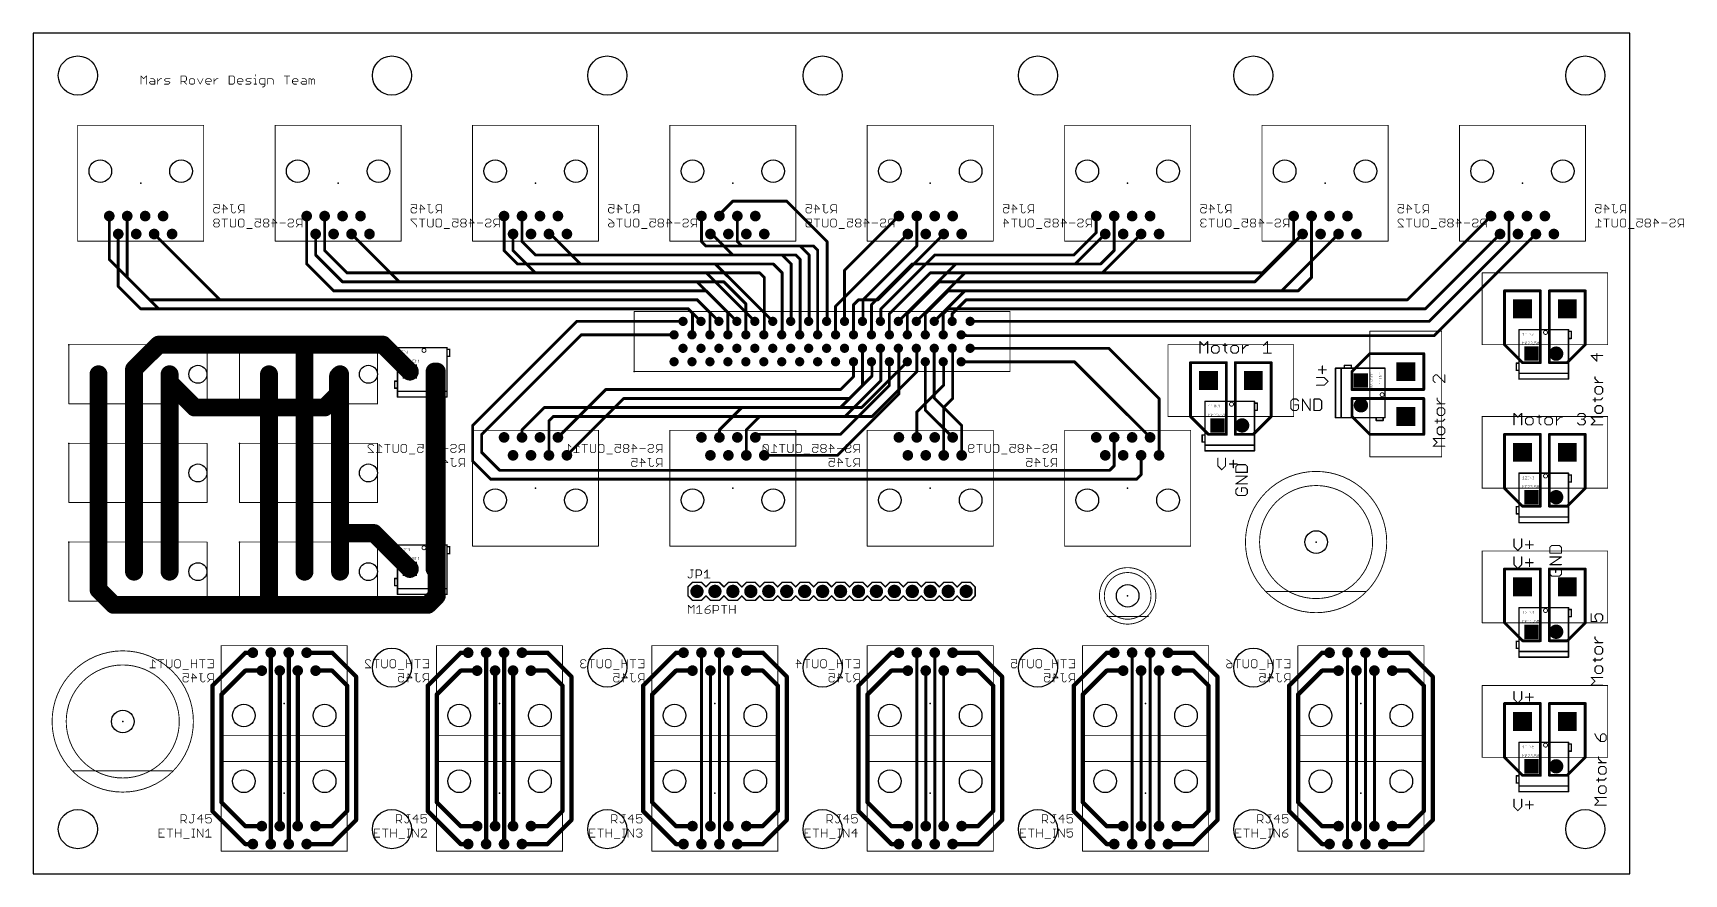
# Model space of a CAD drawing. Extents: x 0 to 9.2, y 0 to 4.69.
import ezdxf

# ---------------------------------------------------------------- set-up
doc = ezdxf.new("R2010")
doc.units = 0
for name, color, linetype in [('1', 22, 'CONTINUOUS'), ('121', 253, 'CONTINUOUS'), ('16', 175, 'CONTINUOUS'), ('17', 82, 'CONTINUOUS'), ('20', 7, 'CONTINUOUS'), ('21', 253, 'CONTINUOUS'), ('22', 253, 'CONTINUOUS'), ('23', 7, 'CONTINUOUS'), ('24', 7, 'CONTINUOUS'), ('25', 253, 'CONTINUOUS'), ('26', 253, 'CONTINUOUS'), ('27', 253, 'CONTINUOUS'), ('51', 253, 'CONTINUOUS')]:
    doc.layers.add(name, color=color, linetype=linetype)

# ---------------------------------------------------------------- blocks, each defined once
blk = doc.blocks.new('SQUAREP')
blk.add_solid([(-0.5, -0.5), (0.5, -0.5), (-0.5, 0.5), (0.5, 0.5)])
blk = doc.blocks.new('ROUNDP')
at = {"const_width": 0.5}
blk.add_lwpolyline([(0, -0.25, 1), (0, 0.25, 1), (0, -0.25)], format="xyb", dxfattribs=at)
blk = doc.blocks.new('RECT')
blk.add_solid([(-0.5, -0.5), (0.5, -0.5), (-0.5, 0.5), (0.5, 0.5)])

msp = doc.modelspace()

# ---------------------------------------------------------------- linework, layer by layer
at = {"layer": '1'}
for points, const_width in [([(3.9, 3.75), (3.825, 3.675)], 0.016), ([(3.825, 3.675), (3.825, 3.666732)], 0.016), ([(4.2, 3.75), (3.9, 3.75)], 0.016), ([(4.425, 3.525), (4.2, 3.75)], 0.016), ([(0.425, 3.425), (0.425, 3.666732)], 0.016), ([(1.525, 3.666732), (1.525, 3.4)], 0.016), ([(3.925, 3.666732), (3.925, 3.525)], 0.016), ([(4.825, 3.666732), (4.522244, 3.363976)], 0.016), ([(4.925, 3.5), (4.925, 3.666732)], 0.016), ([(8.225, 3.666732), (8.225, 3.525)], 0.016), ([(0.675, 3.566732), (1.041732, 3.2)], 0.016), ([(1.775, 3.566732), (2.041732, 3.3)], 0.016), ([(2.675, 3.475), (2.675, 3.566732)], 0.016), ([(2.883268, 3.566732), (2.875, 3.566732)], 0.016), ([(3.05, 3.4), (2.883268, 3.566732)], 0.016), ([(3.783268, 3.566732), (3.775, 3.566732)], 0.016), ([(3.9, 3.45), (3.783268, 3.566732)], 0.016), ([(3.925, 3.525), (3.95, 3.5)], 0.016), ([(3.95, 3.5), (4.35, 3.5)], 0.016), ([(4.35, 3.5), (4.372244, 3.477756)], 0.016), ([(4.425, 3.082579), (4.425, 3.525)], 0.016), ([(4.625, 3.2), (4.925, 3.5)], 0.016), ([(5.975, 3.566732), (5.808268, 3.4)], 0.016), ([(6.175, 3.566732), (5.958268, 3.35)], 0.016), ([(7.075, 3.566732), (6.808268, 3.3)], 0.016), ([(7.275, 3.566732), (6.958268, 3.25)], 0.016), ([(8.175, 3.566732), (7.758268, 3.15)], 0.016), ([(8.225, 3.525), (7.779823, 3.079823)], 0.016), ([(8.375, 3.566732), (7.808268, 3)], 0.016), ([(0.7, 3.15), (0.425, 3.425)], 0.016), ([(1.525, 3.4), (1.675, 3.25)], 0.016), ([(2.8, 3.35), (2.675, 3.475)], 0.016), ([(4.125, 3.4), (3.05, 3.4)], 0.016), ([(4.25, 3.45), (3.9, 3.45)], 0.016), ([(4.175, 3.35), (4.125, 3.4)], 0.016), ([(4.275, 3.425), (4.25, 3.45)], 0.016), ([(4.275, 3.007579), (4.275, 3.425)], 0.016), ([(4.372244, 3.477756), (4.372244, 3.004823)], 0.016), ([(4.9, 3.4), (4.672244, 3.172244)], 0.016), ([(5.808268, 3.4), (4.9, 3.4)], 0.016), ([(4.05, 3.35), (2.8, 3.35)], 0.016), ([(4.075, 3.325), (4.05, 3.35)], 0.016), ([(4.075, 3.007579), (4.075, 3.325)], 0.016), ([(4.175, 3.007579), (4.175, 3.35)], 0.016), ([(4.522244, 3.363976), (4.522244, 3.079823)], 0.016), ([(5, 3.35), (4.772244, 3.122244)], 0.016), ([(5.958268, 3.35), (5, 3.35)], 0.016), ([(3.752067, 3.25), (1.675, 3.25)], 0.016), ([(2.041732, 3.3), (3.85, 3.3)], 0.016), ([(3.922244, 3.079823), (3.752067, 3.25)], 0.016), ([(3.85, 3.3), (3.972244, 3.177756)], 0.016), ([(5.05, 3.3), (4.872244, 3.122244)], 0.016), ([(5.1, 3.25), (4.972244, 3.122244)], 0.016), ([(6.808268, 3.3), (5.05, 3.3)], 0.016), ([(6.958268, 3.25), (5.1, 3.25)], 0.016), ([(8.4, 3.25), (8.2, 3.25)], 0.016), ([(8.2, 3.25), (8.2, 2.95)], 0.016), ([(8.4, 2.85), (8.4, 3.25)], 0.016), ([(8.45, 3.25), (8.45, 2.85)], 0.016), ([(8.65, 3.25), (8.45, 3.25)], 0.016), ([(8.65, 2.95), (8.65, 3.25)], 0.016), ([(3.652067, 3.15), (0.7, 3.15)], 0.016), ([(1.041732, 3.2), (3.7, 3.2)], 0.016), ([(3.722244, 3.079823), (3.652067, 3.15)], 0.016), ([(3.7, 3.2), (3.772244, 3.127756)], 0.016), ([(3.772244, 3.127756), (3.772244, 3.004823)], 0.016), ([(3.972244, 3.177756), (3.972244, 3.004823)], 0.016), ([(4.625, 3.082579), (4.625, 3.2)], 0.016), ([(4.672244, 3.172244), (4.672244, 3.004823)], 0.016), ([(4.772244, 3.122244), (4.772244, 3.004823)], 0.016), ([(4.872244, 3.122244), (4.872244, 3.004823)], 0.016), ([(4.972244, 3.122244), (4.972244, 3.004823)], 0.016), ([(5.1, 3.15), (5.072244, 3.122244)], 0.016), ([(5.072244, 3.122244), (5.072244, 3.004823)], 0.016), ([(7.758268, 3.15), (5.1, 3.15)], 0.016), ([(2.45, 2.5), (3.029823, 3.079823)], 0.016), ([(3.029823, 3.079823), (3.622244, 3.079823)], 0.016), ([(4.422244, 3.079823), (4.425, 3.082579)], 0.016), ([(4.622244, 3.079823), (4.625, 3.082579)], 0.016), ([(7.779823, 3.079823), (5.222244, 3.079823)], 0.016), ([(0.7, 2.95), (0.563, 2.813)], 0.1), ([(1.513, 2.95), (0.7, 2.95)], 0.1), ([(1.95, 2.95), (1.513, 2.95)], 0.1), ([(1.513, 2.95), (1.513, 2.785)], 0.1), ([(2.1, 2.8), (1.95, 2.95)], 0.1), ([(2.5, 2.45), (3.054823, 3.004823)], 0.016), ([(3.054823, 3.004823), (3.572244, 3.004823)], 0.016), ([(4.072244, 3.004823), (4.075, 3.007579)], 0.016), ([(4.172244, 3.004823), (4.175, 3.007579)], 0.016), ([(4.272244, 3.004823), (4.275, 3.007579)], 0.016), ([(5.195177, 3.004823), (5.172244, 3.004823)], 0.016), ([(5.2, 3), (5.195177, 3.004823)], 0.016), ([(7.808268, 3), (5.2, 3)], 0.016), ([(8.2, 2.95), (8.3, 2.85)], 0.016), ([(8.55, 2.85), (8.65, 2.95)], 0.016), ([(0.563, 2.813), (0.563, 2.785)], 0.1), ([(4.572244, 2.772244), (4.572244, 2.854823)], 0.016), ([(4.872244, 2.854823), (4.617421, 2.6)], 0.016), ([(4.622244, 2.722244), (4.622244, 2.929823)], 0.016), ([(4.922244, 2.929823), (4.925, 2.927067)], 0.016), ([(4.925, 2.927067), (4.925, 2.8)], 0.016), ([(4.972244, 2.586024), (4.972244, 2.854823)], 0.016), ([(5.022244, 2.652756), (5.022244, 2.929823)], 0.016), ([(5.803445, 2.854823), (5.172244, 2.854823)], 0.016), ([(5.995177, 2.929823), (5.222244, 2.929823)], 0.016), ([(6.225, 2.433268), (5.803445, 2.854823)], 0.016), ([(6.275, 2.65), (5.995177, 2.929823)], 0.016), ([(6.65, 2.85), (6.45, 2.85)], 0.016), ([(6.45, 2.85), (6.45, 2.55)], 0.016), ([(6.65, 2.45), (6.65, 2.85)], 0.016), ([(6.7, 2.85), (6.7, 2.45)], 0.016), ([(6.9, 2.85), (6.7, 2.85)], 0.016), ([(6.9, 2.55), (6.9, 2.85)], 0.016), ([(7.45, 2.9), (7.35, 2.8)], 0.016), ([(7.75, 2.9), (7.45, 2.9)], 0.016), ([(7.75, 2.7), (7.75, 2.9)], 0.016), ([(8.3, 2.85), (8.4, 2.85)], 0.016), ([(8.45, 2.85), (8.55, 2.85)], 0.016), ([(0.365, 2.785), (0.365, 2.235)], 0.1), ([(0.563, 2.785), (0.563, 2.235)], 0.1), ([(0.761, 2.235), (0.761, 2.785)], 0.1), ([(1.315, 2.785), (1.315, 2.235)], 0.1), ([(1.513, 2.785), (1.513, 2.235)], 0.1), ([(1.711, 2.785), (1.711, 2.235)], 0.1), ([(2.237795, 1.7), (2.237795, 2.8)], 0.1), ([(2.237795, 2.8), (2.25, 2.8)], 0.1), ([(2.25, 2.8), (2.25, 1.55)], 0.1), ([(4.5, 2.7), (4.572244, 2.772244)], 0.016), ([(4.925, 2.8), (4.675, 2.55)], 0.016), ([(7.35, 2.8), (7.35, 2.7)], 0.016), ([(2.925, 2.433268), (3.191732, 2.7)], 0.016), ([(3.191732, 2.7), (4.5, 2.7)], 0.016), ([(4.55, 2.65), (4.622244, 2.722244)], 0.016), ([(7.35, 2.7), (7.75, 2.7)], 0.016), ([(2.975, 2.333268), (3.291732, 2.65)], 0.016), ([(3.291732, 2.65), (4.55, 2.65)], 0.016), ([(3.95, 2.6), (3.825, 2.475)], 0.016), ([(4.617421, 2.6), (3.95, 2.6)], 0.016), ([(5.125, 2.433268), (4.972244, 2.586024)], 0.016), ([(5.175, 2.5), (5.022244, 2.652756)], 0.016), ([(6.275, 2.333268), (6.275, 2.65)], 0.016), ([(7.75, 2.65), (7.35, 2.65)], 0.016), ([(7.35, 2.65), (7.35, 2.55)], 0.016), ([(7.75, 2.45), (7.75, 2.65)], 0.016), ([(2.45, 2.3), (2.45, 2.5)], 0.016), ([(4.05, 2.55), (3.975, 2.475)], 0.016), ([(4.675, 2.55), (4.05, 2.55)], 0.016), ([(5.175, 2.333268), (5.175, 2.5)], 0.016), ([(6.45, 2.55), (6.55, 2.45)], 0.016), ([(6.8, 2.45), (6.9, 2.55)], 0.016), ([(7.35, 2.55), (7.45, 2.45)], 0.016), ([(2.5, 2.35), (2.5, 2.45)], 0.016), ([(3.825, 2.475), (3.825, 2.433268)], 0.016), ([(3.975, 2.475), (3.975, 2.333268)], 0.016), ([(6.025, 2.433268), (6.025, 2.275)], 0.016), ([(6.55, 2.45), (6.65, 2.45)], 0.016), ([(6.7, 2.45), (6.8, 2.45)], 0.016), ([(7.45, 2.45), (7.75, 2.45)], 0.016), ([(8.4, 2.45), (8.2, 2.45)], 0.016), ([(8.2, 2.45), (8.2, 2.15)], 0.016), ([(8.4, 2.05), (8.4, 2.45)], 0.016), ([(8.45, 2.45), (8.45, 2.05)], 0.016), ([(8.65, 2.45), (8.45, 2.45)], 0.016), ([(8.65, 2.15), (8.65, 2.45)], 0.016), ([(2.55, 2.2), (2.45, 2.3)], 0.016), ([(2.6, 2.25), (2.5, 2.35)], 0.016), ([(6.175, 2.333268), (6.175, 2.225)], 0.016), ([(0.365, 2.235), (0.365, 1.685)], 0.1), ([(0.563, 2.235), (0.563, 1.685)], 0.1), ([(0.761, 1.685), (0.761, 2.235)], 0.1), ([(1.315, 2.235), (1.315, 1.685)], 0.1), ([(1.513, 2.235), (1.513, 1.685)], 0.1), ([(1.711, 1.9), (1.711, 2.235)], 0.1), ([(6, 2.25), (2.6, 2.25)], 0.016), ([(6.025, 2.275), (6, 2.25)], 0.016), ([(6.175, 2.225), (6.15, 2.2)], 0.016), ([(6.15, 2.2), (2.55, 2.2)], 0.016), ([(8.2, 2.15), (8.3, 2.05)], 0.016), ([(8.55, 2.05), (8.65, 2.15)], 0.016), ([(8.3, 2.05), (8.4, 2.05)], 0.016), ([(8.45, 2.05), (8.55, 2.05)], 0.016), ([(1.711, 1.685), (1.711, 1.9)], 0.1), ([(1.9, 1.9), (1.711, 1.9)], 0.1), ([(2.1, 1.7), (1.9, 1.9)], 0.1), ([(0.365, 1.585), (0.365, 1.685)], 0.1), ([(1.315, 1.515), (1.315, 1.685)], 0.1), ([(8.4, 1.7), (8.2, 1.7)], 0.016), ([(8.2, 1.7), (8.2, 1.4)], 0.016), ([(8.4, 1.3), (8.4, 1.7)], 0.016), ([(8.45, 1.7), (8.45, 1.3)], 0.016), ([(8.65, 1.7), (8.45, 1.7)], 0.016), ([(8.65, 1.4), (8.65, 1.7)], 0.016), ([(0.45, 1.5), (0.365, 1.585)], 0.1), ([(1.3, 1.5), (1.315, 1.515)], 0.1), ([(2.25, 1.55), (2.2, 1.5)], 0.1), ([(0.45, 1.5), (1.3, 1.5)], 0.1), ([(2.2, 1.5), (1.3, 1.5)], 0.1), ([(8.2, 1.4), (8.3, 1.3)], 0.016), ([(8.55, 1.3), (8.65, 1.4)], 0.016), ([(8.3, 1.3), (8.4, 1.3)], 0.016), ([(8.45, 1.3), (8.55, 1.3)], 0.016), ([(1, 1.05), (1.183268, 1.233268)], 0.024), ([(1.225, 1.233268), (1.183268, 1.233268)], 0.024), ([(1.325, 1.233268), (1.325, 0.166732)], 0.024), ([(1.425, 1.233268), (1.425, 0.166732)], 0.024), ([(1.525, 1.233268), (1.666732, 1.233268)], 0.024), ([(1.8, 1.1), (1.666732, 1.233268)], 0.024), ([(2.2, 1.05), (2.383268, 1.233268)], 0.024), ([(2.425, 1.233268), (2.383268, 1.233268)], 0.024), ([(2.525, 1.233268), (2.525, 0.166732)], 0.024), ([(2.625, 0.166732), (2.625, 1.233268)], 0.024), ([(2.725, 1.233268), (2.866732, 1.233268)], 0.024), ([(3, 1.1), (2.866732, 1.233268)], 0.024), ([(3.4, 1.05), (3.583268, 1.233268)], 0.024), ([(3.625, 1.233268), (3.583268, 1.233268)], 0.024), ([(3.725, 1.233268), (3.725, 0.166732)], 0.016), ([(3.825, 1.233268), (3.825, 0.166732)], 0.016), ([(3.925, 1.233268), (4.066732, 1.233268)], 0.024), ([(4.2, 1.1), (4.066732, 1.233268)], 0.024), ([(4.6, 1.05), (4.783268, 1.233268)], 0.024), ([(4.825, 1.233268), (4.783268, 1.233268)], 0.024), ([(4.925, 0.166732), (4.925, 1.233268)], 0.016), ([(5.025, 0.166732), (5.025, 1.233268)], 0.016), ([(5.125, 1.233268), (5.266732, 1.233268)], 0.024), ([(5.4, 1.1), (5.266732, 1.233268)], 0.024), ([(5.8, 1.05), (5.983268, 1.233268)], 0.024), ([(6.025, 1.233268), (5.983268, 1.233268)], 0.024), ([(6.125, 1.233268), (6.125, 0.166732)], 0.016), ([(6.225, 0.166732), (6.225, 1.233268)], 0.016), ([(6.325, 1.233268), (6.466732, 1.233268)], 0.024), ([(6.6, 1.1), (6.466732, 1.233268)], 0.024), ([(7, 1.05), (7.183268, 1.233268)], 0.024), ([(7.225, 1.233268), (7.183268, 1.233268)], 0.024), ([(7.325, 0.166732), (7.325, 1.233268)], 0.016), ([(7.425, 0.166732), (7.425, 1.233268)], 0.016), ([(7.525, 1.233268), (7.666732, 1.233268)], 0.024), ([(7.8, 1.1), (7.666732, 1.233268)], 0.024), ([(1.05, 1), (1.183268, 1.133268)], 0.024), ([(1.275, 1.133268), (1.183268, 1.133268)], 0.024), ([(1.375, 1.133268), (1.375, 0.266732)], 0.024), ([(1.475, 1.133268), (1.475, 0.266732)], 0.024), ([(1.575, 1.133268), (1.666732, 1.133268)], 0.024), ([(1.75, 1.05), (1.666732, 1.133268)], 0.024), ([(1.8, 0.3), (1.8, 1.1)], 0.024), ([(2.25, 1), (2.383268, 1.133268)], 0.024), ([(2.475, 1.133268), (2.383268, 1.133268)], 0.024), ([(2.575, 1.133268), (2.575, 0.266732)], 0.024), ([(2.675, 1.133268), (2.675, 0.266732)], 0.024), ([(2.775, 1.133268), (2.866732, 1.133268)], 0.024), ([(2.95, 1.05), (2.866732, 1.133268)], 0.024), ([(3, 0.3), (3, 1.1)], 0.024), ([(3.45, 1), (3.583268, 1.133268)], 0.024), ([(3.675, 1.133268), (3.583268, 1.133268)], 0.024), ([(3.775, 1.133268), (3.775, 0.266732)], 0.016), ([(3.875, 0.266732), (3.875, 1.133268)], 0.016), ([(3.975, 1.133268), (4.066732, 1.133268)], 0.024), ([(4.15, 1.05), (4.066732, 1.133268)], 0.024), ([(4.2, 0.3), (4.2, 1.1)], 0.024), ([(4.65, 1), (4.783268, 1.133268)], 0.024), ([(4.875, 1.133268), (4.783268, 1.133268)], 0.024), ([(4.975, 1.133268), (4.975, 0.266732)], 0.016), ([(5.075, 1.133268), (5.075, 0.266732)], 0.016), ([(5.175, 1.133268), (5.266732, 1.133268)], 0.024), ([(5.35, 1.05), (5.266732, 1.133268)], 0.024), ([(5.4, 0.3), (5.4, 1.1)], 0.024), ([(5.85, 1), (5.983268, 1.133268)], 0.024), ([(6.075, 1.133268), (5.983268, 1.133268)], 0.024), ([(6.175, 1.133268), (6.175, 0.266732)], 0.016), ([(6.275, 1.133268), (6.275, 0.266732)], 0.016), ([(6.375, 1.133268), (6.466732, 1.133268)], 0.024), ([(6.55, 1.05), (6.466732, 1.133268)], 0.024), ([(6.6, 0.3), (6.6, 1.1)], 0.024), ([(7.05, 1), (7.183268, 1.133268)], 0.024), ([(7.275, 1.133268), (7.183268, 1.133268)], 0.024), ([(7.375, 1.133268), (7.375, 0.266732)], 0.016), ([(7.475, 1.133268), (7.475, 0.266732)], 0.016), ([(7.575, 1.133268), (7.666732, 1.133268)], 0.024), ([(7.75, 1.05), (7.666732, 1.133268)], 0.024), ([(7.8, 0.3), (7.8, 1.1)], 0.024), ([(1, 0.35), (1, 1.05)], 0.024), ([(1.75, 0.35), (1.75, 1.05)], 0.024), ([(2.2, 0.35), (2.2, 1.05)], 0.024), ([(2.95, 0.35), (2.95, 1.05)], 0.024), ([(3.4, 0.35), (3.4, 1.05)], 0.024), ([(4.15, 0.35), (4.15, 1.05)], 0.024), ([(4.6, 0.35), (4.6, 1.05)], 0.024), ([(5.35, 0.35), (5.35, 1.05)], 0.024), ([(5.8, 0.35), (5.8, 1.05)], 0.024), ([(6.55, 0.35), (6.55, 1.05)], 0.024), ([(7, 0.35), (7, 1.05)], 0.024), ([(7.75, 0.35), (7.75, 1.05)], 0.024), ([(1.05, 0.4), (1.05, 1)], 0.024), ([(2.25, 0.4), (2.25, 1)], 0.024), ([(3.45, 0.4), (3.45, 1)], 0.024), ([(4.65, 0.4), (4.65, 1)], 0.024), ([(5.85, 0.4), (5.85, 1)], 0.024), ([(7.05, 0.4), (7.05, 1)], 0.024), ([(8.4, 0.95), (8.2, 0.95)], 0.016), ([(8.2, 0.95), (8.2, 0.65)], 0.016), ([(8.4, 0.55), (8.4, 0.95)], 0.016), ([(8.45, 0.95), (8.45, 0.55)], 0.016), ([(8.65, 0.95), (8.45, 0.95)], 0.016), ([(8.65, 0.65), (8.65, 0.95)], 0.016), ([(8.2, 0.65), (8.3, 0.55)], 0.016), ([(8.55, 0.55), (8.65, 0.65)], 0.016), ([(8.3, 0.55), (8.4, 0.55)], 0.016), ([(8.45, 0.55), (8.55, 0.55)], 0.016), ([(1.183268, 0.266732), (1.05, 0.4)], 0.024), ([(2.383268, 0.266732), (2.25, 0.4)], 0.024), ([(3.583268, 0.266732), (3.45, 0.4)], 0.024), ([(4.783268, 0.266732), (4.65, 0.4)], 0.024), ([(5.983268, 0.266732), (5.85, 0.4)], 0.024), ([(7.183268, 0.266732), (7.05, 0.4)], 0.024), ([(1.183268, 0.166732), (1, 0.35)], 0.024), ([(1.275, 0.266732), (1.183268, 0.266732)], 0.024), ([(1.575, 0.266732), (1.666732, 0.266732)], 0.024), ([(1.666732, 0.266732), (1.75, 0.35)], 0.024), ([(1.666732, 0.166732), (1.8, 0.3)], 0.024), ([(2.383268, 0.166732), (2.2, 0.35)], 0.024), ([(2.475, 0.266732), (2.383268, 0.266732)], 0.024), ([(2.775, 0.266732), (2.866732, 0.266732)], 0.024), ([(2.866732, 0.266732), (2.95, 0.35)], 0.024), ([(2.866732, 0.166732), (3, 0.3)], 0.024), ([(3.583268, 0.166732), (3.4, 0.35)], 0.024), ([(3.675, 0.266732), (3.583268, 0.266732)], 0.024), ([(3.975, 0.266732), (4.066732, 0.266732)], 0.024), ([(4.066732, 0.266732), (4.15, 0.35)], 0.024), ([(4.066732, 0.166732), (4.2, 0.3)], 0.024), ([(4.783268, 0.166732), (4.6, 0.35)], 0.024), ([(4.875, 0.266732), (4.783268, 0.266732)], 0.024), ([(5.175, 0.266732), (5.266732, 0.266732)], 0.024), ([(5.266732, 0.266732), (5.35, 0.35)], 0.024), ([(5.266732, 0.166732), (5.4, 0.3)], 0.024), ([(5.983268, 0.166732), (5.8, 0.35)], 0.024), ([(6.075, 0.266732), (5.983268, 0.266732)], 0.024), ([(6.375, 0.266732), (6.466732, 0.266732)], 0.024), ([(6.466732, 0.266732), (6.55, 0.35)], 0.024), ([(6.466732, 0.166732), (6.6, 0.3)], 0.024), ([(7.183268, 0.166732), (7, 0.35)], 0.024), ([(7.275, 0.266732), (7.183268, 0.266732)], 0.024), ([(7.575, 0.266732), (7.666732, 0.266732)], 0.024), ([(7.666732, 0.266732), (7.75, 0.35)], 0.024), ([(7.666732, 0.166732), (7.8, 0.3)], 0.024), ([(1.225, 0.166732), (1.183268, 0.166732)], 0.024), ([(1.525, 0.166732), (1.666732, 0.166732)], 0.024), ([(2.425, 0.166732), (2.383268, 0.166732)], 0.024), ([(2.725, 0.166732), (2.866732, 0.166732)], 0.024), ([(3.625, 0.166732), (3.583268, 0.166732)], 0.024), ([(3.925, 0.166732), (4.066732, 0.166732)], 0.024), ([(4.825, 0.166732), (4.783268, 0.166732)], 0.024), ([(5.125, 0.166732), (5.266732, 0.166732)], 0.024), ([(6.025, 0.166732), (5.983268, 0.166732)], 0.024), ([(6.325, 0.166732), (6.466732, 0.166732)], 0.024), ([(7.225, 0.166732), (7.183268, 0.166732)], 0.024), ([(7.525, 0.166732), (7.666732, 0.166732)], 0.024)]:
    msp.add_lwpolyline(points, dxfattribs=dict(at, const_width=const_width))
for points, const_width in [([(3.829, 3.675, 1), (3.821, 3.675)], 0.008), ([(3.822172, 3.677828, 1), (3.827828, 3.672172)], 0.008), ([(3.9, 3.754, 1), (3.9, 3.746)], 0.008), ([(3.902828, 3.747172, 1), (3.897172, 3.752828)], 0.008), ([(4.202828, 3.752828, 1), (4.197172, 3.747172)], 0.008), ([(4.2, 3.746, 1), (4.2, 3.754)], 0.008), ([(0.429, 3.666732, 1), (0.421, 3.666732)], 0.008), ([(1.529, 3.666732, 1), (1.521, 3.666732)], 0.008), ([(3.821, 3.666732, 1), (3.829, 3.666732)], 0.008), ([(3.929, 3.666732, 1), (3.921, 3.666732)], 0.008), ([(4.827828, 3.663904, 1), (4.822172, 3.669561)], 0.008), ([(4.929, 3.666732, 1), (4.921, 3.666732)], 0.008), ([(8.229, 3.666732, 1), (8.221, 3.666732)], 0.008), ([(0.677828, 3.569561, 1), (0.672172, 3.563904)], 0.008), ([(1.777828, 3.569561, 1), (1.772172, 3.563904)], 0.008), ([(2.679, 3.566732, 1), (2.671, 3.566732)], 0.008), ([(2.875, 3.570732, 1), (2.875, 3.562732)], 0.008), ([(2.886096, 3.569561, 1), (2.880439, 3.563904)], 0.008), ([(2.883268, 3.562732, 1), (2.883268, 3.570732)], 0.008), ([(3.775, 3.570732, 1), (3.775, 3.562732)], 0.008), ([(3.786096, 3.569561, 1), (3.780439, 3.563904)], 0.008), ([(3.783268, 3.562732, 1), (3.783268, 3.570732)], 0.008), ([(3.921, 3.525, 1), (3.929, 3.525)], 0.008), ([(3.927828, 3.527828, 1), (3.922172, 3.522172)], 0.008), ([(3.95, 3.504, 1), (3.95, 3.496)], 0.008), ([(3.947172, 3.497172, 1), (3.952828, 3.502828)], 0.008), ([(4.352828, 3.502828, 1), (4.347172, 3.497172)], 0.008), ([(4.35, 3.496, 1), (4.35, 3.504)], 0.008), ([(4.429, 3.525, 1), (4.421, 3.525)], 0.008), ([(4.422172, 3.522172, 1), (4.427828, 3.527828)], 0.008), ([(4.921, 3.5, 1), (4.929, 3.5)], 0.008), ([(4.927828, 3.497172, 1), (4.922172, 3.502828)], 0.008), ([(5.977828, 3.563904, 1), (5.972172, 3.569561)], 0.008), ([(6.177828, 3.563904, 1), (6.172172, 3.569561)], 0.008), ([(7.077828, 3.563904, 1), (7.072172, 3.569561)], 0.008), ([(7.277828, 3.563904, 1), (7.272172, 3.569561)], 0.008), ([(8.177828, 3.563904, 1), (8.172172, 3.569561)], 0.008), ([(8.221, 3.525, 1), (8.229, 3.525)], 0.008), ([(8.227828, 3.522172, 1), (8.222172, 3.527828)], 0.008), ([(8.377828, 3.563904, 1), (8.372172, 3.569561)], 0.008), ([(0.421, 3.425, 1), (0.429, 3.425)], 0.008), ([(0.427828, 3.427828, 1), (0.422172, 3.422172)], 0.008), ([(1.527828, 3.402828, 1), (1.522172, 3.397172)], 0.008), ([(2.671, 3.475, 1), (2.679, 3.475)], 0.008), ([(2.677828, 3.477828, 1), (2.672172, 3.472172)], 0.008), ([(3.05, 3.404, 1), (3.05, 3.396)], 0.008), ([(3.047172, 3.397172, 1), (3.052828, 3.402828)], 0.008), ([(3.9, 3.454, 1), (3.9, 3.446)], 0.008), ([(3.897172, 3.447172, 1), (3.902828, 3.452828)], 0.008), ([(4.127828, 3.402828, 1), (4.122172, 3.397172)], 0.008), ([(4.125, 3.396, 1), (4.125, 3.404)], 0.008), ([(4.252828, 3.452828, 1), (4.247172, 3.447172)], 0.008), ([(4.25, 3.446, 1), (4.25, 3.454)], 0.008), ([(4.279, 3.425, 1), (4.271, 3.425)], 0.008), ([(4.272172, 3.422172, 1), (4.277828, 3.427828)], 0.008), ([(4.376244, 3.477756, 1), (4.368244, 3.477756)], 0.008), ([(4.369416, 3.474927, 1), (4.375073, 3.480584)], 0.008), ([(4.9, 3.404, 1), (4.9, 3.396)], 0.008), ([(4.902828, 3.397172, 1), (4.897172, 3.402828)], 0.008), ([(5.805439, 3.402828, 1), (5.811096, 3.397172)], 0.008), ([(5.808268, 3.396, 1), (5.808268, 3.404)], 0.008), ([(1.521, 3.4, 1), (1.529, 3.4)], 0.008), ([(2.8, 3.354, 1), (2.8, 3.346)], 0.008), ([(2.797172, 3.347172, 1), (2.802828, 3.352828)], 0.008), ([(4.052828, 3.352828, 1), (4.047172, 3.347172)], 0.008), ([(4.05, 3.346, 1), (4.05, 3.354)], 0.008), ([(4.079, 3.325, 1), (4.071, 3.325)], 0.008), ([(4.072172, 3.322172, 1), (4.077828, 3.327828)], 0.008), ([(4.179, 3.35, 1), (4.171, 3.35)], 0.008), ([(4.172172, 3.347172, 1), (4.177828, 3.352828)], 0.008), ([(4.526244, 3.363976, 1), (4.518244, 3.363976)], 0.008), ([(4.519416, 3.366805, 1), (4.525073, 3.361148)], 0.008), ([(5, 3.354, 1), (5, 3.346)], 0.008), ([(5.002828, 3.347172, 1), (4.997172, 3.352828)], 0.008), ([(5.955439, 3.352828, 1), (5.961096, 3.347172)], 0.008), ([(5.958268, 3.346, 1), (5.958268, 3.354)], 0.008), ([(1.675, 3.254, 1), (1.675, 3.246)], 0.008), ([(1.672172, 3.247172, 1), (1.677828, 3.252828)], 0.008), ([(2.041732, 3.304, 1), (2.041732, 3.296)], 0.008), ([(2.038904, 3.297172, 1), (2.044561, 3.302828)], 0.008), ([(3.754895, 3.252828, 1), (3.749239, 3.247172)], 0.008), ([(3.752067, 3.246, 1), (3.752067, 3.254)], 0.008), ([(3.852828, 3.302828, 1), (3.847172, 3.297172)], 0.008), ([(3.85, 3.296, 1), (3.85, 3.304)], 0.008), ([(5.05, 3.304, 1), (5.05, 3.296)], 0.008), ([(5.052828, 3.297172, 1), (5.047172, 3.302828)], 0.008), ([(5.1, 3.254, 1), (5.1, 3.246)], 0.008), ([(5.102828, 3.247172, 1), (5.097172, 3.252828)], 0.008), ([(6.805439, 3.302828, 1), (6.811096, 3.297172)], 0.008), ([(6.808268, 3.296, 1), (6.808268, 3.304)], 0.008), ([(6.955439, 3.252828, 1), (6.961096, 3.247172)], 0.008), ([(6.958268, 3.246, 1), (6.958268, 3.254)], 0.008), ([(8.2, 3.254, 1), (8.2, 3.246)], 0.008), ([(8.204, 3.25, 1), (8.196, 3.25)], 0.008), ([(8.404, 3.25, 1), (8.396, 3.25)], 0.008), ([(8.4, 3.246, 1), (8.4, 3.254)], 0.008), ([(8.454, 3.25, 1), (8.446, 3.25)], 0.008), ([(8.45, 3.254, 1), (8.45, 3.246)], 0.008), ([(8.654, 3.25, 1), (8.646, 3.25)], 0.008), ([(8.65, 3.246, 1), (8.65, 3.254)], 0.008), ([(0.7, 3.154, 1), (0.7, 3.146)], 0.008), ([(0.697172, 3.147172, 1), (0.702828, 3.152828)], 0.008), ([(1.041732, 3.204, 1), (1.041732, 3.196)], 0.008), ([(1.038904, 3.197172, 1), (1.044561, 3.202828)], 0.008), ([(3.654895, 3.152828, 1), (3.649239, 3.147172)], 0.008), ([(3.652067, 3.146, 1), (3.652067, 3.154)], 0.008), ([(3.702828, 3.202828, 1), (3.697172, 3.197172)], 0.008), ([(3.7, 3.196, 1), (3.7, 3.204)], 0.008), ([(3.776244, 3.127756, 1), (3.768244, 3.127756)], 0.008), ([(3.769416, 3.124927, 1), (3.775073, 3.130584)], 0.008), ([(3.976244, 3.177756, 1), (3.968244, 3.177756)], 0.008), ([(3.969416, 3.174927, 1), (3.975073, 3.180584)], 0.008), ([(4.629, 3.2, 1), (4.621, 3.2)], 0.008), ([(4.622172, 3.202828, 1), (4.627828, 3.197172)], 0.008), ([(4.676244, 3.172244, 1), (4.668244, 3.172244)], 0.008), ([(4.669416, 3.175073, 1), (4.675073, 3.169416)], 0.008), ([(4.776244, 3.122244, 1), (4.768244, 3.122244)], 0.008), ([(4.769416, 3.125073, 1), (4.775073, 3.119416)], 0.008), ([(4.876244, 3.122244, 1), (4.868244, 3.122244)], 0.008), ([(4.869416, 3.125073, 1), (4.875073, 3.119416)], 0.008), ([(4.976244, 3.122244, 1), (4.968244, 3.122244)], 0.008), ([(4.969416, 3.125073, 1), (4.975073, 3.119416)], 0.008), ([(5.076244, 3.122244, 1), (5.068244, 3.122244)], 0.008), ([(5.069416, 3.125073, 1), (5.075073, 3.119416)], 0.008), ([(5.1, 3.154, 1), (5.1, 3.146)], 0.008), ([(5.102828, 3.147172, 1), (5.097172, 3.152828)], 0.008), ([(7.755439, 3.152828, 1), (7.761096, 3.147172)], 0.008), ([(7.758268, 3.146, 1), (7.758268, 3.154)], 0.008), ([(3.029823, 3.083823, 1), (3.029823, 3.075823)], 0.008), ([(3.032651, 3.076994, 1), (3.026994, 3.082651)], 0.008), ([(3.622244, 3.075823, 1), (3.622244, 3.083823)], 0.008), ([(3.719416, 3.076994, 1), (3.725073, 3.082651)], 0.008), ([(3.919416, 3.076994, 1), (3.925073, 3.082651)], 0.008), ([(4.419416, 3.082651, 1), (4.425073, 3.076994)], 0.008), ([(4.421, 3.082579, 1), (4.429, 3.082579)], 0.008), ([(4.427828, 3.07975, 1), (4.422172, 3.085407)], 0.008), ([(4.518244, 3.079823, 1), (4.526244, 3.079823)], 0.008), ([(4.619416, 3.082651, 1), (4.625073, 3.076994)], 0.008), ([(4.621, 3.082579, 1), (4.629, 3.082579)], 0.008), ([(4.627828, 3.07975, 1), (4.622172, 3.085407)], 0.008), ([(5.222244, 3.083823, 1), (5.222244, 3.075823)], 0.008), ([(7.776994, 3.082651, 1), (7.782651, 3.076994)], 0.008), ([(7.779823, 3.075823, 1), (7.779823, 3.083823)], 0.008), ([(0.7, 2.975, 1), (0.7, 2.925)], 0.05), ([(0.717678, 2.932322, 1), (0.682322, 2.967678)], 0.05), ([(1.513, 2.975, 1), (1.513, 2.925)], 0.05), ([(1.538, 2.95, 1), (1.488, 2.95)], 0.05), ([(1.513, 2.925, 1), (1.513, 2.975)], 0.05), ([(1.967678, 2.967678, 1), (1.932322, 2.932322)], 0.05), ([(1.95, 2.925, 1), (1.95, 2.975)], 0.05), ([(3.054823, 3.008823, 1), (3.054823, 3.000823)], 0.008), ([(3.057651, 3.001994, 1), (3.051994, 3.007651)], 0.008), ([(3.572244, 3.000823, 1), (3.572244, 3.008823)], 0.008), ([(3.768244, 3.004823, 1), (3.776244, 3.004823)], 0.008), ([(3.968244, 3.004823, 1), (3.976244, 3.004823)], 0.008), ([(4.069416, 3.007651, 1), (4.075073, 3.001994)], 0.008), ([(4.071, 3.007579, 1), (4.079, 3.007579)], 0.008), ([(4.077828, 3.00475, 1), (4.072172, 3.010407)], 0.008), ([(4.169416, 3.007651, 1), (4.175073, 3.001994)], 0.008), ([(4.171, 3.007579, 1), (4.179, 3.007579)], 0.008), ([(4.177828, 3.00475, 1), (4.172172, 3.010407)], 0.008), ([(4.269416, 3.007651, 1), (4.275073, 3.001994)], 0.008), ([(4.271, 3.007579, 1), (4.279, 3.007579)], 0.008), ([(4.277828, 3.00475, 1), (4.272172, 3.010407)], 0.008), ([(4.368244, 3.004823, 1), (4.376244, 3.004823)], 0.008), ([(4.668244, 3.004823, 1), (4.676244, 3.004823)], 0.008), ([(4.768244, 3.004823, 1), (4.776244, 3.004823)], 0.008), ([(4.868244, 3.004823, 1), (4.876244, 3.004823)], 0.008), ([(4.968244, 3.004823, 1), (4.976244, 3.004823)], 0.008), ([(5.068244, 3.004823, 1), (5.076244, 3.004823)], 0.008), ([(5.172244, 3.008823, 1), (5.172244, 3.000823)], 0.008), ([(5.198006, 3.007651, 1), (5.192349, 3.001994)], 0.008), ([(5.195177, 3.000823, 1), (5.195177, 3.008823)], 0.008), ([(5.2, 3.004, 1), (5.2, 2.996)], 0.008), ([(5.197172, 2.997172, 1), (5.202828, 3.002828)], 0.008), ([(7.805439, 3.002828, 1), (7.811096, 2.997172)], 0.008), ([(7.808268, 2.996, 1), (7.808268, 3.004)], 0.008), ([(8.196, 2.95, 1), (8.204, 2.95)], 0.008), ([(8.202828, 2.952828, 1), (8.197172, 2.947172)], 0.008), ([(8.646, 2.95, 1), (8.654, 2.95)], 0.008), ([(8.652828, 2.947172, 1), (8.647172, 2.952828)], 0.008), ([(0.588, 2.813, 1), (0.538, 2.813)], 0.05), ([(0.545322, 2.830678, 1), (0.580678, 2.795322)], 0.05), ([(4.576244, 2.854823, 1), (4.568244, 2.854823)], 0.008), ([(4.626244, 2.929823, 1), (4.618244, 2.929823)], 0.008), ([(4.875073, 2.851994, 1), (4.869416, 2.857651)], 0.008), ([(4.925073, 2.932651, 1), (4.919416, 2.926994)], 0.008), ([(4.929, 2.927067, 1), (4.921, 2.927067)], 0.008), ([(4.922172, 2.924239, 1), (4.927828, 2.929895)], 0.008), ([(4.976244, 2.854823, 1), (4.968244, 2.854823)], 0.008), ([(5.026244, 2.929823, 1), (5.018244, 2.929823)], 0.008), ([(5.172244, 2.858823, 1), (5.172244, 2.850823)], 0.008), ([(5.222244, 2.933823, 1), (5.222244, 2.925823)], 0.008), ([(5.806273, 2.857651, 1), (5.800616, 2.851994)], 0.008), ([(5.803445, 2.850823, 1), (5.803445, 2.858823)], 0.008), ([(5.998006, 2.932651, 1), (5.992349, 2.926994)], 0.008), ([(5.995177, 2.925823, 1), (5.995177, 2.933823)], 0.008), ([(6.45, 2.854, 1), (6.45, 2.846)], 0.008), ([(6.454, 2.85, 1), (6.446, 2.85)], 0.008), ([(6.654, 2.85, 1), (6.646, 2.85)], 0.008), ([(6.65, 2.846, 1), (6.65, 2.854)], 0.008), ([(6.704, 2.85, 1), (6.696, 2.85)], 0.008), ([(6.7, 2.854, 1), (6.7, 2.846)], 0.008), ([(6.904, 2.85, 1), (6.896, 2.85)], 0.008), ([(6.9, 2.846, 1), (6.9, 2.854)], 0.008), ([(7.45, 2.904, 1), (7.45, 2.896)], 0.008), ([(7.452828, 2.897172, 1), (7.447172, 2.902828)], 0.008), ([(7.754, 2.9, 1), (7.746, 2.9)], 0.008), ([(7.75, 2.896, 1), (7.75, 2.904)], 0.008), ([(8.3, 2.854, 1), (8.3, 2.846)], 0.008), ([(8.297172, 2.847172, 1), (8.302828, 2.852828)], 0.008), ([(8.396, 2.85, 1), (8.404, 2.85)], 0.008), ([(8.4, 2.846, 1), (8.4, 2.854)], 0.008), ([(8.45, 2.854, 1), (8.45, 2.846)], 0.008), ([(8.446, 2.85, 1), (8.454, 2.85)], 0.008), ([(8.547172, 2.852828, 1), (8.552828, 2.847172)], 0.008), ([(8.55, 2.846, 1), (8.55, 2.854)], 0.008), ([(0.39, 2.785, 1), (0.34, 2.785)], 0.05), ([(0.588, 2.785, 1), (0.538, 2.785)], 0.05), ([(0.538, 2.785, 1), (0.588, 2.785)], 0.05), ([(0.786, 2.785, 1), (0.736, 2.785)], 0.05), ([(1.34, 2.785, 1), (1.29, 2.785)], 0.05), ([(1.538, 2.785, 1), (1.488, 2.785)], 0.05), ([(1.488, 2.785, 1), (1.538, 2.785)], 0.05), ([(1.736, 2.785, 1), (1.686, 2.785)], 0.05), ([(2.082322, 2.782322, 1), (2.117678, 2.817678)], 0.05), ([(2.262795, 2.8, 1), (2.212795, 2.8)], 0.05), ([(2.237795, 2.825, 1), (2.237795, 2.775)], 0.05), ([(2.275, 2.8, 1), (2.225, 2.8)], 0.05), ([(2.25, 2.775, 1), (2.25, 2.825)], 0.05), ([(4.568244, 2.772244, 1), (4.576244, 2.772244)], 0.008), ([(4.575073, 2.769416, 1), (4.569416, 2.775073)], 0.008), ([(4.921, 2.8, 1), (4.929, 2.8)], 0.008), ([(4.927828, 2.797172, 1), (4.922172, 2.802828)], 0.008), ([(7.354, 2.8, 1), (7.346, 2.8)], 0.008), ([(7.347172, 2.802828, 1), (7.352828, 2.797172)], 0.008), ([(3.191732, 2.704, 1), (3.191732, 2.696)], 0.008), ([(3.194561, 2.697172, 1), (3.188904, 2.702828)], 0.008), ([(4.497172, 2.702828, 1), (4.502828, 2.697172)], 0.008), ([(4.5, 2.696, 1), (4.5, 2.704)], 0.008), ([(4.618244, 2.722244, 1), (4.626244, 2.722244)], 0.008), ([(4.625073, 2.719416, 1), (4.619416, 2.725073)], 0.008), ([(7.35, 2.704, 1), (7.35, 2.696)], 0.008), ([(7.346, 2.7, 1), (7.354, 2.7)], 0.008), ([(7.746, 2.7, 1), (7.754, 2.7)], 0.008), ([(7.75, 2.696, 1), (7.75, 2.704)], 0.008), ([(3.291732, 2.654, 1), (3.291732, 2.646)], 0.008), ([(3.294561, 2.647172, 1), (3.288904, 2.652828)], 0.008), ([(3.95, 2.604, 1), (3.95, 2.596)], 0.008), ([(3.952828, 2.597172, 1), (3.947172, 2.602828)], 0.008), ([(4.547172, 2.652828, 1), (4.552828, 2.647172)], 0.008), ([(4.55, 2.646, 1), (4.55, 2.654)], 0.008), ([(4.614593, 2.602828, 1), (4.62025, 2.597172)], 0.008), ([(4.617421, 2.596, 1), (4.617421, 2.604)], 0.008), ([(4.975073, 2.588852, 1), (4.969416, 2.583195)], 0.008), ([(4.968244, 2.586024, 1), (4.976244, 2.586024)], 0.008), ([(5.025073, 2.655584, 1), (5.019416, 2.649927)], 0.008), ([(5.018244, 2.652756, 1), (5.026244, 2.652756)], 0.008), ([(6.279, 2.65, 1), (6.271, 2.65)], 0.008), ([(6.272172, 2.647172, 1), (6.277828, 2.652828)], 0.008), ([(7.35, 2.654, 1), (7.35, 2.646)], 0.008), ([(7.354, 2.65, 1), (7.346, 2.65)], 0.008), ([(7.754, 2.65, 1), (7.746, 2.65)], 0.008), ([(7.75, 2.646, 1), (7.75, 2.654)], 0.008), ([(2.454, 2.5, 1), (2.446, 2.5)], 0.008), ([(2.447172, 2.502828, 1), (2.452828, 2.497172)], 0.008), ([(4.05, 2.554, 1), (4.05, 2.546)], 0.008), ([(4.052828, 2.547172, 1), (4.047172, 2.552828)], 0.008), ([(4.672172, 2.552828, 1), (4.677828, 2.547172)], 0.008), ([(4.675, 2.546, 1), (4.675, 2.554)], 0.008), ([(5.179, 2.5, 1), (5.171, 2.5)], 0.008), ([(5.172172, 2.497172, 1), (5.177828, 2.502828)], 0.008), ([(6.446, 2.55, 1), (6.454, 2.55)], 0.008), ([(6.452828, 2.552828, 1), (6.447172, 2.547172)], 0.008), ([(6.896, 2.55, 1), (6.904, 2.55)], 0.008), ([(6.902828, 2.547172, 1), (6.897172, 2.552828)], 0.008), ([(7.346, 2.55, 1), (7.354, 2.55)], 0.008), ([(7.352828, 2.552828, 1), (7.347172, 2.547172)], 0.008), ([(2.504, 2.45, 1), (2.496, 2.45)], 0.008), ([(2.497172, 2.452828, 1), (2.502828, 2.447172)], 0.008), ([(2.922172, 2.436096, 1), (2.927828, 2.430439)], 0.008), ([(3.829, 2.475, 1), (3.821, 2.475)], 0.008), ([(3.821, 2.433268, 1), (3.829, 2.433268)], 0.008), ([(3.822172, 2.477828, 1), (3.827828, 2.472172)], 0.008), ([(3.979, 2.475, 1), (3.971, 2.475)], 0.008), ([(3.972172, 2.477828, 1), (3.977828, 2.472172)], 0.008), ([(5.122172, 2.430439, 1), (5.127828, 2.436096)], 0.008), ([(6.029, 2.433268, 1), (6.021, 2.433268)], 0.008), ([(6.222172, 2.430439, 1), (6.227828, 2.436096)], 0.008), ([(6.55, 2.454, 1), (6.55, 2.446)], 0.008), ([(6.547172, 2.447172, 1), (6.552828, 2.452828)], 0.008), ([(6.646, 2.45, 1), (6.654, 2.45)], 0.008), ([(6.65, 2.446, 1), (6.65, 2.454)], 0.008), ([(6.7, 2.454, 1), (6.7, 2.446)], 0.008), ([(6.696, 2.45, 1), (6.704, 2.45)], 0.008), ([(6.797172, 2.452828, 1), (6.802828, 2.447172)], 0.008), ([(6.8, 2.446, 1), (6.8, 2.454)], 0.008), ([(7.45, 2.454, 1), (7.45, 2.446)], 0.008), ([(7.447172, 2.447172, 1), (7.452828, 2.452828)], 0.008), ([(7.746, 2.45, 1), (7.754, 2.45)], 0.008), ([(7.75, 2.446, 1), (7.75, 2.454)], 0.008), ([(8.2, 2.454, 1), (8.2, 2.446)], 0.008), ([(8.204, 2.45, 1), (8.196, 2.45)], 0.008), ([(8.404, 2.45, 1), (8.396, 2.45)], 0.008), ([(8.4, 2.446, 1), (8.4, 2.454)], 0.008), ([(8.454, 2.45, 1), (8.446, 2.45)], 0.008), ([(8.45, 2.454, 1), (8.45, 2.446)], 0.008), ([(8.654, 2.45, 1), (8.646, 2.45)], 0.008), ([(8.65, 2.446, 1), (8.65, 2.454)], 0.008), ([(2.446, 2.3, 1), (2.454, 2.3)], 0.008), ([(2.452828, 2.302828, 1), (2.447172, 2.297172)], 0.008), ([(2.496, 2.35, 1), (2.504, 2.35)], 0.008), ([(2.502828, 2.352828, 1), (2.497172, 2.347172)], 0.008), ([(2.972172, 2.336096, 1), (2.977828, 2.330439)], 0.008), ([(3.971, 2.333268, 1), (3.979, 2.333268)], 0.008), ([(5.171, 2.333268, 1), (5.179, 2.333268)], 0.008), ([(6.179, 2.333268, 1), (6.171, 2.333268)], 0.008), ([(6.271, 2.333268, 1), (6.279, 2.333268)], 0.008), ([(0.39, 2.235, 1), (0.34, 2.235)], 0.05), ([(0.34, 2.235, 1), (0.39, 2.235)], 0.05), ([(0.588, 2.235, 1), (0.538, 2.235)], 0.05), ([(0.538, 2.235, 1), (0.588, 2.235)], 0.05), ([(0.786, 2.235, 1), (0.736, 2.235)], 0.05), ([(0.736, 2.235, 1), (0.786, 2.235)], 0.05), ([(1.34, 2.235, 1), (1.29, 2.235)], 0.05), ([(1.29, 2.235, 1), (1.34, 2.235)], 0.05), ([(1.538, 2.235, 1), (1.488, 2.235)], 0.05), ([(1.488, 2.235, 1), (1.538, 2.235)], 0.05), ([(1.736, 2.235, 1), (1.686, 2.235)], 0.05), ([(1.686, 2.235, 1), (1.736, 2.235)], 0.05), ([(2.6, 2.254, 1), (2.6, 2.246)], 0.008), ([(2.597172, 2.247172, 1), (2.602828, 2.252828)], 0.008), ([(5.997172, 2.252828, 1), (6.002828, 2.247172)], 0.008), ([(6, 2.246, 1), (6, 2.254)], 0.008), ([(6.021, 2.275, 1), (6.029, 2.275)], 0.008), ([(6.027828, 2.272172, 1), (6.022172, 2.277828)], 0.008), ([(6.171, 2.225, 1), (6.179, 2.225)], 0.008), ([(6.177828, 2.222172, 1), (6.172172, 2.227828)], 0.008), ([(2.55, 2.204, 1), (2.55, 2.196)], 0.008), ([(2.547172, 2.197172, 1), (2.552828, 2.202828)], 0.008), ([(6.147172, 2.202828, 1), (6.152828, 2.197172)], 0.008), ([(6.15, 2.196, 1), (6.15, 2.204)], 0.008), ([(8.196, 2.15, 1), (8.204, 2.15)], 0.008), ([(8.202828, 2.152828, 1), (8.197172, 2.147172)], 0.008), ([(8.646, 2.15, 1), (8.654, 2.15)], 0.008), ([(8.652828, 2.147172, 1), (8.647172, 2.152828)], 0.008), ([(8.3, 2.054, 1), (8.3, 2.046)], 0.008), ([(8.297172, 2.047172, 1), (8.302828, 2.052828)], 0.008), ([(8.396, 2.05, 1), (8.404, 2.05)], 0.008), ([(8.4, 2.046, 1), (8.4, 2.054)], 0.008), ([(8.45, 2.054, 1), (8.45, 2.046)], 0.008), ([(8.446, 2.05, 1), (8.454, 2.05)], 0.008), ([(8.547172, 2.052828, 1), (8.552828, 2.047172)], 0.008), ([(8.55, 2.046, 1), (8.55, 2.054)], 0.008), ([(1.736, 1.9, 1), (1.686, 1.9)], 0.05), ([(1.711, 1.925, 1), (1.711, 1.875)], 0.05), ([(1.917678, 1.917678, 1), (1.882322, 1.882322)], 0.05), ([(1.9, 1.875, 1), (1.9, 1.925)], 0.05), ([(1.686, 1.9, 1), (1.736, 1.9)], 0.05), ([(0.39, 1.685, 1), (0.34, 1.685)], 0.05), ([(0.34, 1.685, 1), (0.39, 1.685)], 0.05), ([(0.538, 1.685, 1), (0.588, 1.685)], 0.05), ([(0.736, 1.685, 1), (0.786, 1.685)], 0.05), ([(1.34, 1.685, 1), (1.29, 1.685)], 0.05), ([(1.29, 1.685, 1), (1.34, 1.685)], 0.05), ([(1.488, 1.685, 1), (1.538, 1.685)], 0.05), ([(1.686, 1.685, 1), (1.736, 1.685)], 0.05), ([(2.082322, 1.682322, 1), (2.117678, 1.717678)], 0.05), ([(2.212795, 1.7, 1), (2.262795, 1.7)], 0.05), ([(8.2, 1.704, 1), (8.2, 1.696)], 0.008), ([(8.204, 1.7, 1), (8.196, 1.7)], 0.008), ([(8.404, 1.7, 1), (8.396, 1.7)], 0.008), ([(8.4, 1.696, 1), (8.4, 1.704)], 0.008), ([(8.454, 1.7, 1), (8.446, 1.7)], 0.008), ([(8.45, 1.704, 1), (8.45, 1.696)], 0.008), ([(8.654, 1.7, 1), (8.646, 1.7)], 0.008), ([(8.65, 1.696, 1), (8.65, 1.704)], 0.008), ([(0.382678, 1.602678, 1), (0.347322, 1.567322)], 0.05), ([(0.34, 1.585, 1), (0.39, 1.585)], 0.05), ([(1.332678, 1.497322, 1), (1.297322, 1.532678)], 0.05), ([(2.225, 1.55, 1), (2.275, 1.55)], 0.05), ([(2.267678, 1.532322, 1), (2.232322, 1.567678)], 0.05), ([(0.45, 1.525, 1), (0.45, 1.475)], 0.05), ([(0.432322, 1.482322, 1), (0.467678, 1.517678)], 0.05), ([(1.3, 1.525, 1), (1.3, 1.475)], 0.05), ([(1.282322, 1.517678, 1), (1.317678, 1.482322)], 0.05), ([(1.29, 1.515, 1), (1.34, 1.515)], 0.05), ([(1.3, 1.475, 1), (1.3, 1.525)], 0.05), ([(2.182322, 1.517678, 1), (2.217678, 1.482322)], 0.05), ([(2.2, 1.475, 1), (2.2, 1.525)], 0.05), ([(8.196, 1.4, 1), (8.204, 1.4)], 0.008), ([(8.202828, 1.402828, 1), (8.197172, 1.397172)], 0.008), ([(8.646, 1.4, 1), (8.654, 1.4)], 0.008), ([(8.652828, 1.397172, 1), (8.647172, 1.402828)], 0.008), ([(8.3, 1.304, 1), (8.3, 1.296)], 0.008), ([(8.297172, 1.297172, 1), (8.302828, 1.302828)], 0.008), ([(8.396, 1.3, 1), (8.404, 1.3)], 0.008), ([(8.4, 1.296, 1), (8.4, 1.304)], 0.008), ([(8.45, 1.304, 1), (8.45, 1.296)], 0.008), ([(8.446, 1.3, 1), (8.454, 1.3)], 0.008), ([(8.547172, 1.302828, 1), (8.552828, 1.297172)], 0.008), ([(8.55, 1.296, 1), (8.55, 1.304)], 0.008), ([(1.183268, 1.239268, 1), (1.183268, 1.227268)], 0.012), ([(1.18751, 1.229025, 1), (1.179025, 1.23751)], 0.012), ([(1.225, 1.227268, 1), (1.225, 1.239268)], 0.012), ([(1.331, 1.233268, 1), (1.319, 1.233268)], 0.012), ([(1.431, 1.233268, 1), (1.419, 1.233268)], 0.012), ([(1.525, 1.239268, 1), (1.525, 1.227268)], 0.012), ([(1.670975, 1.23751, 1), (1.66249, 1.229025)], 0.012), ([(1.666732, 1.227268, 1), (1.666732, 1.239268)], 0.012), ([(2.383268, 1.239268, 1), (2.383268, 1.227268)], 0.012), ([(2.38751, 1.229025, 1), (2.379025, 1.23751)], 0.012), ([(2.425, 1.227268, 1), (2.425, 1.239268)], 0.012), ([(2.531, 1.233268, 1), (2.519, 1.233268)], 0.012), ([(2.631, 1.233268, 1), (2.619, 1.233268)], 0.012), ([(2.725, 1.239268, 1), (2.725, 1.227268)], 0.012), ([(2.870975, 1.23751, 1), (2.86249, 1.229025)], 0.012), ([(2.866732, 1.227268, 1), (2.866732, 1.239268)], 0.012), ([(3.583268, 1.239268, 1), (3.583268, 1.227268)], 0.012), ([(3.58751, 1.229025, 1), (3.579025, 1.23751)], 0.012), ([(3.625, 1.227268, 1), (3.625, 1.239268)], 0.012), ([(3.729, 1.233268, 1), (3.721, 1.233268)], 0.008), ([(3.829, 1.233268, 1), (3.821, 1.233268)], 0.008), ([(3.925, 1.239268, 1), (3.925, 1.227268)], 0.012), ([(4.070975, 1.23751, 1), (4.06249, 1.229025)], 0.012), ([(4.066732, 1.227268, 1), (4.066732, 1.239268)], 0.012), ([(4.783268, 1.239268, 1), (4.783268, 1.227268)], 0.012), ([(4.78751, 1.229025, 1), (4.779025, 1.23751)], 0.012), ([(4.825, 1.227268, 1), (4.825, 1.239268)], 0.012), ([(4.929, 1.233268, 1), (4.921, 1.233268)], 0.008), ([(5.029, 1.233268, 1), (5.021, 1.233268)], 0.008), ([(5.125, 1.239268, 1), (5.125, 1.227268)], 0.012), ([(5.270975, 1.23751, 1), (5.26249, 1.229025)], 0.012), ([(5.266732, 1.227268, 1), (5.266732, 1.239268)], 0.012), ([(5.983268, 1.239268, 1), (5.983268, 1.227268)], 0.012), ([(5.98751, 1.229025, 1), (5.979025, 1.23751)], 0.012), ([(6.025, 1.227268, 1), (6.025, 1.239268)], 0.012), ([(6.129, 1.233268, 1), (6.121, 1.233268)], 0.008), ([(6.229, 1.233268, 1), (6.221, 1.233268)], 0.008), ([(6.325, 1.239268, 1), (6.325, 1.227268)], 0.012), ([(6.470975, 1.23751, 1), (6.46249, 1.229025)], 0.012), ([(6.466732, 1.227268, 1), (6.466732, 1.239268)], 0.012), ([(7.183268, 1.239268, 1), (7.183268, 1.227268)], 0.012), ([(7.18751, 1.229025, 1), (7.179025, 1.23751)], 0.012), ([(7.225, 1.227268, 1), (7.225, 1.239268)], 0.012), ([(7.329, 1.233268, 1), (7.321, 1.233268)], 0.008), ([(7.429, 1.233268, 1), (7.421, 1.233268)], 0.008), ([(7.525, 1.239268, 1), (7.525, 1.227268)], 0.012), ([(7.670975, 1.23751, 1), (7.66249, 1.229025)], 0.012), ([(7.666732, 1.227268, 1), (7.666732, 1.239268)], 0.012), ([(1.183268, 1.139268, 1), (1.183268, 1.127268)], 0.012), ([(1.18751, 1.129025, 1), (1.179025, 1.13751)], 0.012), ([(1.275, 1.127268, 1), (1.275, 1.139268)], 0.012), ([(1.381, 1.133268, 1), (1.369, 1.133268)], 0.012), ([(1.481, 1.133268, 1), (1.469, 1.133268)], 0.012), ([(1.575, 1.139268, 1), (1.575, 1.127268)], 0.012), ([(1.670975, 1.13751, 1), (1.66249, 1.129025)], 0.012), ([(1.666732, 1.127268, 1), (1.666732, 1.139268)], 0.012), ([(1.806, 1.1, 1), (1.794, 1.1)], 0.012), ([(1.795757, 1.095757, 1), (1.804243, 1.104243)], 0.012), ([(2.383268, 1.139268, 1), (2.383268, 1.127268)], 0.012), ([(2.38751, 1.129025, 1), (2.379025, 1.13751)], 0.012), ([(2.475, 1.127268, 1), (2.475, 1.139268)], 0.012), ([(2.581, 1.133268, 1), (2.569, 1.133268)], 0.012), ([(2.681, 1.133268, 1), (2.669, 1.133268)], 0.012), ([(2.775, 1.139268, 1), (2.775, 1.127268)], 0.012), ([(2.870975, 1.13751, 1), (2.86249, 1.129025)], 0.012), ([(2.866732, 1.127268, 1), (2.866732, 1.139268)], 0.012), ([(3.006, 1.1, 1), (2.994, 1.1)], 0.012), ([(2.995757, 1.095757, 1), (3.004243, 1.104243)], 0.012), ([(3.583268, 1.139268, 1), (3.583268, 1.127268)], 0.012), ([(3.58751, 1.129025, 1), (3.579025, 1.13751)], 0.012), ([(3.675, 1.127268, 1), (3.675, 1.139268)], 0.012), ([(3.779, 1.133268, 1), (3.771, 1.133268)], 0.008), ([(3.879, 1.133268, 1), (3.871, 1.133268)], 0.008), ([(3.975, 1.139268, 1), (3.975, 1.127268)], 0.012), ([(4.070975, 1.13751, 1), (4.06249, 1.129025)], 0.012), ([(4.066732, 1.127268, 1), (4.066732, 1.139268)], 0.012), ([(4.206, 1.1, 1), (4.194, 1.1)], 0.012), ([(4.195757, 1.095757, 1), (4.204243, 1.104243)], 0.012), ([(4.783268, 1.139268, 1), (4.783268, 1.127268)], 0.012), ([(4.78751, 1.129025, 1), (4.779025, 1.13751)], 0.012), ([(4.875, 1.127268, 1), (4.875, 1.139268)], 0.012), ([(4.979, 1.133268, 1), (4.971, 1.133268)], 0.008), ([(5.079, 1.133268, 1), (5.071, 1.133268)], 0.008), ([(5.175, 1.139268, 1), (5.175, 1.127268)], 0.012), ([(5.270975, 1.13751, 1), (5.26249, 1.129025)], 0.012), ([(5.266732, 1.127268, 1), (5.266732, 1.139268)], 0.012), ([(5.406, 1.1, 1), (5.394, 1.1)], 0.012), ([(5.395757, 1.095757, 1), (5.404243, 1.104243)], 0.012), ([(5.983268, 1.139268, 1), (5.983268, 1.127268)], 0.012), ([(5.98751, 1.129025, 1), (5.979025, 1.13751)], 0.012), ([(6.075, 1.127268, 1), (6.075, 1.139268)], 0.012), ([(6.179, 1.133268, 1), (6.171, 1.133268)], 0.008), ([(6.279, 1.133268, 1), (6.271, 1.133268)], 0.008), ([(6.375, 1.139268, 1), (6.375, 1.127268)], 0.012), ([(6.470975, 1.13751, 1), (6.46249, 1.129025)], 0.012), ([(6.466732, 1.127268, 1), (6.466732, 1.139268)], 0.012), ([(6.606, 1.1, 1), (6.594, 1.1)], 0.012), ([(6.595757, 1.095757, 1), (6.604243, 1.104243)], 0.012), ([(7.183268, 1.139268, 1), (7.183268, 1.127268)], 0.012), ([(7.18751, 1.129025, 1), (7.179025, 1.13751)], 0.012), ([(7.275, 1.127268, 1), (7.275, 1.139268)], 0.012), ([(7.379, 1.133268, 1), (7.371, 1.133268)], 0.008), ([(7.479, 1.133268, 1), (7.471, 1.133268)], 0.008), ([(7.575, 1.139268, 1), (7.575, 1.127268)], 0.012), ([(7.670975, 1.13751, 1), (7.66249, 1.129025)], 0.012), ([(7.666732, 1.127268, 1), (7.666732, 1.139268)], 0.012), ([(7.806, 1.1, 1), (7.794, 1.1)], 0.012), ([(7.795757, 1.095757, 1), (7.804243, 1.104243)], 0.012), ([(0.995757, 1.054243, 1), (1.004243, 1.045757)], 0.012), ([(1.006, 1.05, 1), (0.994, 1.05)], 0.012), ([(1.756, 1.05, 1), (1.744, 1.05)], 0.012), ([(1.745757, 1.045757, 1), (1.754243, 1.054243)], 0.012), ([(2.195757, 1.054243, 1), (2.204243, 1.045757)], 0.012), ([(2.206, 1.05, 1), (2.194, 1.05)], 0.012), ([(2.956, 1.05, 1), (2.944, 1.05)], 0.012), ([(2.945757, 1.045757, 1), (2.954243, 1.054243)], 0.012), ([(3.395757, 1.054243, 1), (3.404243, 1.045757)], 0.012), ([(3.406, 1.05, 1), (3.394, 1.05)], 0.012), ([(4.156, 1.05, 1), (4.144, 1.05)], 0.012), ([(4.145757, 1.045757, 1), (4.154243, 1.054243)], 0.012), ([(4.595757, 1.054243, 1), (4.604243, 1.045757)], 0.012), ([(4.606, 1.05, 1), (4.594, 1.05)], 0.012), ([(5.356, 1.05, 1), (5.344, 1.05)], 0.012), ([(5.345757, 1.045757, 1), (5.354243, 1.054243)], 0.012), ([(5.795757, 1.054243, 1), (5.804243, 1.045757)], 0.012), ([(5.806, 1.05, 1), (5.794, 1.05)], 0.012), ([(6.556, 1.05, 1), (6.544, 1.05)], 0.012), ([(6.545757, 1.045757, 1), (6.554243, 1.054243)], 0.012), ([(6.995757, 1.054243, 1), (7.004243, 1.045757)], 0.012), ([(7.006, 1.05, 1), (6.994, 1.05)], 0.012), ([(7.756, 1.05, 1), (7.744, 1.05)], 0.012), ([(7.745757, 1.045757, 1), (7.754243, 1.054243)], 0.012), ([(1.045757, 1.004243, 1), (1.054243, 0.995757)], 0.012), ([(1.056, 1, 1), (1.044, 1)], 0.012), ([(2.245757, 1.004243, 1), (2.254243, 0.995757)], 0.012), ([(2.256, 1, 1), (2.244, 1)], 0.012), ([(3.445757, 1.004243, 1), (3.454243, 0.995757)], 0.012), ([(3.456, 1, 1), (3.444, 1)], 0.012), ([(4.645757, 1.004243, 1), (4.654243, 0.995757)], 0.012), ([(4.656, 1, 1), (4.644, 1)], 0.012), ([(5.845757, 1.004243, 1), (5.854243, 0.995757)], 0.012), ([(5.856, 1, 1), (5.844, 1)], 0.012), ([(7.045757, 1.004243, 1), (7.054243, 0.995757)], 0.012), ([(7.056, 1, 1), (7.044, 1)], 0.012), ([(8.2, 0.954, 1), (8.2, 0.946)], 0.008), ([(8.204, 0.95, 1), (8.196, 0.95)], 0.008), ([(8.404, 0.95, 1), (8.396, 0.95)], 0.008), ([(8.4, 0.946, 1), (8.4, 0.954)], 0.008), ([(8.454, 0.95, 1), (8.446, 0.95)], 0.008), ([(8.45, 0.954, 1), (8.45, 0.946)], 0.008), ([(8.654, 0.95, 1), (8.646, 0.95)], 0.008), ([(8.65, 0.946, 1), (8.65, 0.954)], 0.008), ([(8.196, 0.65, 1), (8.204, 0.65)], 0.008), ([(8.202828, 0.652828, 1), (8.197172, 0.647172)], 0.008), ([(8.646, 0.65, 1), (8.654, 0.65)], 0.008), ([(8.652828, 0.647172, 1), (8.647172, 0.652828)], 0.008), ([(8.3, 0.554, 1), (8.3, 0.546)], 0.008), ([(8.297172, 0.547172, 1), (8.302828, 0.552828)], 0.008), ([(8.396, 0.55, 1), (8.404, 0.55)], 0.008), ([(8.4, 0.546, 1), (8.4, 0.554)], 0.008), ([(8.45, 0.554, 1), (8.45, 0.546)], 0.008), ([(8.446, 0.55, 1), (8.454, 0.55)], 0.008), ([(8.547172, 0.552828, 1), (8.552828, 0.547172)], 0.008), ([(8.55, 0.546, 1), (8.55, 0.554)], 0.008), ([(1.054243, 0.404243, 1), (1.045757, 0.395757)], 0.012), ([(1.044, 0.4, 1), (1.056, 0.4)], 0.012), ([(2.254243, 0.404243, 1), (2.245757, 0.395757)], 0.012), ([(2.244, 0.4, 1), (2.256, 0.4)], 0.012), ([(3.454243, 0.404243, 1), (3.445757, 0.395757)], 0.012), ([(3.444, 0.4, 1), (3.456, 0.4)], 0.012), ([(4.654243, 0.404243, 1), (4.645757, 0.395757)], 0.012), ([(4.644, 0.4, 1), (4.656, 0.4)], 0.012), ([(5.854243, 0.404243, 1), (5.845757, 0.395757)], 0.012), ([(5.844, 0.4, 1), (5.856, 0.4)], 0.012), ([(7.054243, 0.404243, 1), (7.045757, 0.395757)], 0.012), ([(7.044, 0.4, 1), (7.056, 0.4)], 0.012), ([(1.004243, 0.354243, 1), (0.995757, 0.345757)], 0.012), ([(0.994, 0.35, 1), (1.006, 0.35)], 0.012), ([(1.183268, 0.272732, 1), (1.183268, 0.260732)], 0.012), ([(1.179025, 0.26249, 1), (1.18751, 0.270975)], 0.012), ([(1.275, 0.260732, 1), (1.275, 0.272732)], 0.012), ([(1.575, 0.272732, 1), (1.575, 0.260732)], 0.012), ([(1.66249, 0.270975, 1), (1.670975, 0.26249)], 0.012), ([(1.666732, 0.260732, 1), (1.666732, 0.272732)], 0.012), ([(1.744, 0.35, 1), (1.756, 0.35)], 0.012), ([(1.754243, 0.345757, 1), (1.745757, 0.354243)], 0.012), ([(1.794, 0.3, 1), (1.806, 0.3)], 0.012), ([(1.804243, 0.295757, 1), (1.795757, 0.304243)], 0.012), ([(2.204243, 0.354243, 1), (2.195757, 0.345757)], 0.012), ([(2.194, 0.35, 1), (2.206, 0.35)], 0.012), ([(2.383268, 0.272732, 1), (2.383268, 0.260732)], 0.012), ([(2.379025, 0.26249, 1), (2.38751, 0.270975)], 0.012), ([(2.475, 0.260732, 1), (2.475, 0.272732)], 0.012), ([(2.775, 0.272732, 1), (2.775, 0.260732)], 0.012), ([(2.86249, 0.270975, 1), (2.870975, 0.26249)], 0.012), ([(2.866732, 0.260732, 1), (2.866732, 0.272732)], 0.012), ([(2.944, 0.35, 1), (2.956, 0.35)], 0.012), ([(2.954243, 0.345757, 1), (2.945757, 0.354243)], 0.012), ([(2.994, 0.3, 1), (3.006, 0.3)], 0.012), ([(3.004243, 0.295757, 1), (2.995757, 0.304243)], 0.012), ([(3.404243, 0.354243, 1), (3.395757, 0.345757)], 0.012), ([(3.394, 0.35, 1), (3.406, 0.35)], 0.012), ([(3.583268, 0.272732, 1), (3.583268, 0.260732)], 0.012), ([(3.579025, 0.26249, 1), (3.58751, 0.270975)], 0.012), ([(3.675, 0.260732, 1), (3.675, 0.272732)], 0.012), ([(3.975, 0.272732, 1), (3.975, 0.260732)], 0.012), ([(4.06249, 0.270975, 1), (4.070975, 0.26249)], 0.012), ([(4.066732, 0.260732, 1), (4.066732, 0.272732)], 0.012), ([(4.144, 0.35, 1), (4.156, 0.35)], 0.012), ([(4.154243, 0.345757, 1), (4.145757, 0.354243)], 0.012), ([(4.194, 0.3, 1), (4.206, 0.3)], 0.012), ([(4.204243, 0.295757, 1), (4.195757, 0.304243)], 0.012), ([(4.604243, 0.354243, 1), (4.595757, 0.345757)], 0.012), ([(4.594, 0.35, 1), (4.606, 0.35)], 0.012), ([(4.783268, 0.272732, 1), (4.783268, 0.260732)], 0.012), ([(4.779025, 0.26249, 1), (4.78751, 0.270975)], 0.012), ([(4.875, 0.260732, 1), (4.875, 0.272732)], 0.012), ([(5.175, 0.272732, 1), (5.175, 0.260732)], 0.012), ([(5.26249, 0.270975, 1), (5.270975, 0.26249)], 0.012), ([(5.266732, 0.260732, 1), (5.266732, 0.272732)], 0.012), ([(5.344, 0.35, 1), (5.356, 0.35)], 0.012), ([(5.354243, 0.345757, 1), (5.345757, 0.354243)], 0.012), ([(5.394, 0.3, 1), (5.406, 0.3)], 0.012), ([(5.404243, 0.295757, 1), (5.395757, 0.304243)], 0.012), ([(5.804243, 0.354243, 1), (5.795757, 0.345757)], 0.012), ([(5.794, 0.35, 1), (5.806, 0.35)], 0.012), ([(5.983268, 0.272732, 1), (5.983268, 0.260732)], 0.012), ([(5.979025, 0.26249, 1), (5.98751, 0.270975)], 0.012), ([(6.075, 0.260732, 1), (6.075, 0.272732)], 0.012), ([(6.375, 0.272732, 1), (6.375, 0.260732)], 0.012), ([(6.46249, 0.270975, 1), (6.470975, 0.26249)], 0.012), ([(6.466732, 0.260732, 1), (6.466732, 0.272732)], 0.012), ([(6.544, 0.35, 1), (6.556, 0.35)], 0.012), ([(6.554243, 0.345757, 1), (6.545757, 0.354243)], 0.012), ([(6.594, 0.3, 1), (6.606, 0.3)], 0.012), ([(6.604243, 0.295757, 1), (6.595757, 0.304243)], 0.012), ([(7.004243, 0.354243, 1), (6.995757, 0.345757)], 0.012), ([(6.994, 0.35, 1), (7.006, 0.35)], 0.012), ([(7.183268, 0.272732, 1), (7.183268, 0.260732)], 0.012), ([(7.179025, 0.26249, 1), (7.18751, 0.270975)], 0.012), ([(7.275, 0.260732, 1), (7.275, 0.272732)], 0.012), ([(7.575, 0.272732, 1), (7.575, 0.260732)], 0.012), ([(7.66249, 0.270975, 1), (7.670975, 0.26249)], 0.012), ([(7.666732, 0.260732, 1), (7.666732, 0.272732)], 0.012), ([(7.744, 0.35, 1), (7.756, 0.35)], 0.012), ([(7.754243, 0.345757, 1), (7.745757, 0.354243)], 0.012), ([(7.794, 0.3, 1), (7.806, 0.3)], 0.012), ([(7.804243, 0.295757, 1), (7.795757, 0.304243)], 0.012), ([(1.369, 0.266732, 1), (1.381, 0.266732)], 0.012), ([(1.469, 0.266732, 1), (1.481, 0.266732)], 0.012), ([(2.569, 0.266732, 1), (2.581, 0.266732)], 0.012), ([(2.669, 0.266732, 1), (2.681, 0.266732)], 0.012), ([(3.771, 0.266732, 1), (3.779, 0.266732)], 0.008), ([(3.871, 0.266732, 1), (3.879, 0.266732)], 0.008), ([(4.971, 0.266732, 1), (4.979, 0.266732)], 0.008), ([(5.071, 0.266732, 1), (5.079, 0.266732)], 0.008), ([(6.171, 0.266732, 1), (6.179, 0.266732)], 0.008), ([(6.271, 0.266732, 1), (6.279, 0.266732)], 0.008), ([(7.371, 0.266732, 1), (7.379, 0.266732)], 0.008), ([(7.471, 0.266732, 1), (7.479, 0.266732)], 0.008), ([(1.183268, 0.172732, 1), (1.183268, 0.160732)], 0.012), ([(1.179025, 0.16249, 1), (1.18751, 0.170975)], 0.012), ([(1.225, 0.160732, 1), (1.225, 0.172732)], 0.012), ([(1.319, 0.166732, 1), (1.331, 0.166732)], 0.012), ([(1.419, 0.166732, 1), (1.431, 0.166732)], 0.012), ([(1.525, 0.172732, 1), (1.525, 0.160732)], 0.012), ([(1.66249, 0.170975, 1), (1.670975, 0.16249)], 0.012), ([(1.666732, 0.160732, 1), (1.666732, 0.172732)], 0.012), ([(2.383268, 0.172732, 1), (2.383268, 0.160732)], 0.012), ([(2.379025, 0.16249, 1), (2.38751, 0.170975)], 0.012), ([(2.425, 0.160732, 1), (2.425, 0.172732)], 0.012), ([(2.519, 0.166732, 1), (2.531, 0.166732)], 0.012), ([(2.619, 0.166732, 1), (2.631, 0.166732)], 0.012), ([(2.725, 0.172732, 1), (2.725, 0.160732)], 0.012), ([(2.86249, 0.170975, 1), (2.870975, 0.16249)], 0.012), ([(2.866732, 0.160732, 1), (2.866732, 0.172732)], 0.012), ([(3.583268, 0.172732, 1), (3.583268, 0.160732)], 0.012), ([(3.579025, 0.16249, 1), (3.58751, 0.170975)], 0.012), ([(3.625, 0.160732, 1), (3.625, 0.172732)], 0.012), ([(3.721, 0.166732, 1), (3.729, 0.166732)], 0.008), ([(3.821, 0.166732, 1), (3.829, 0.166732)], 0.008), ([(3.925, 0.172732, 1), (3.925, 0.160732)], 0.012), ([(4.06249, 0.170975, 1), (4.070975, 0.16249)], 0.012), ([(4.066732, 0.160732, 1), (4.066732, 0.172732)], 0.012), ([(4.783268, 0.172732, 1), (4.783268, 0.160732)], 0.012), ([(4.779025, 0.16249, 1), (4.78751, 0.170975)], 0.012), ([(4.825, 0.160732, 1), (4.825, 0.172732)], 0.012), ([(4.921, 0.166732, 1), (4.929, 0.166732)], 0.008), ([(5.021, 0.166732, 1), (5.029, 0.166732)], 0.008), ([(5.125, 0.172732, 1), (5.125, 0.160732)], 0.012), ([(5.26249, 0.170975, 1), (5.270975, 0.16249)], 0.012), ([(5.266732, 0.160732, 1), (5.266732, 0.172732)], 0.012), ([(5.983268, 0.172732, 1), (5.983268, 0.160732)], 0.012), ([(5.979025, 0.16249, 1), (5.98751, 0.170975)], 0.012), ([(6.025, 0.160732, 1), (6.025, 0.172732)], 0.012), ([(6.121, 0.166732, 1), (6.129, 0.166732)], 0.008), ([(6.221, 0.166732, 1), (6.229, 0.166732)], 0.008), ([(6.325, 0.172732, 1), (6.325, 0.160732)], 0.012), ([(6.46249, 0.170975, 1), (6.470975, 0.16249)], 0.012), ([(6.466732, 0.160732, 1), (6.466732, 0.172732)], 0.012), ([(7.183268, 0.172732, 1), (7.183268, 0.160732)], 0.012), ([(7.179025, 0.16249, 1), (7.18751, 0.170975)], 0.012), ([(7.225, 0.160732, 1), (7.225, 0.172732)], 0.012), ([(7.321, 0.166732, 1), (7.329, 0.166732)], 0.008), ([(7.421, 0.166732, 1), (7.429, 0.166732)], 0.008), ([(7.525, 0.172732, 1), (7.525, 0.160732)], 0.012), ([(7.66249, 0.170975, 1), (7.670975, 0.16249)], 0.012), ([(7.666732, 0.160732, 1), (7.666732, 0.172732)], 0.012)]:
    msp.add_lwpolyline(points, format="xyb", dxfattribs=dict(at, const_width=const_width))
at = {"layer": '121'}
for points, const_width in [([(0.602, 4.402), (0.602, 4.448039)], 0.004), ([(0.602, 4.448039), (0.617346, 4.432693)], 0.004), ([(0.617346, 4.432693), (0.632693, 4.448039)], 0.004), ([(0.632693, 4.448039), (0.632693, 4.402)], 0.004), ([(0.648039, 4.409673), (0.655712, 4.417346)], 0.004), ([(0.655712, 4.432693), (0.671059, 4.432693)], 0.004), ([(0.655712, 4.417346), (0.678732, 4.417346)], 0.004), ([(0.671059, 4.432693), (0.678732, 4.42502)], 0.004), ([(0.678732, 4.42502), (0.678732, 4.402)], 0.004), ([(0.694078, 4.402), (0.694078, 4.432693)], 0.004), ([(0.694078, 4.417346), (0.709425, 4.432693)], 0.004), ([(0.709425, 4.432693), (0.717098, 4.432693)], 0.004), ([(0.732445, 4.42502), (0.740118, 4.432693)], 0.004), ([(0.740118, 4.417346), (0.732445, 4.42502)], 0.004), ([(0.740118, 4.432693), (0.763137, 4.432693)], 0.004), ([(0.755464, 4.417346), (0.740118, 4.417346)], 0.004), ([(0.763137, 4.409673), (0.755464, 4.417346)], 0.004), ([(0.824523, 4.402), (0.824523, 4.448039)], 0.004), ([(0.824523, 4.448039), (0.847543, 4.448039)], 0.004), ([(0.847543, 4.417346), (0.824523, 4.417346)], 0.004), ([(0.839869, 4.417346), (0.855216, 4.402)], 0.004), ([(0.847543, 4.448039), (0.855216, 4.440366)], 0.004), ([(0.855216, 4.42502), (0.847543, 4.417346)], 0.004), ([(0.855216, 4.440366), (0.855216, 4.42502)], 0.004), ([(0.878235, 4.432693), (0.870562, 4.42502)], 0.004), ([(0.870562, 4.42502), (0.870562, 4.409673)], 0.004), ([(0.893582, 4.432693), (0.878235, 4.432693)], 0.004), ([(0.901255, 4.42502), (0.893582, 4.432693)], 0.004), ([(0.901255, 4.409673), (0.901255, 4.42502)], 0.004), ([(0.916602, 4.432693), (0.931948, 4.402)], 0.004), ([(0.931948, 4.402), (0.947294, 4.432693)], 0.004), ([(0.962641, 4.42502), (0.970314, 4.432693)], 0.004), ([(0.962641, 4.409673), (0.962641, 4.42502)], 0.004), ([(0.993334, 4.417346), (0.962641, 4.417346)], 0.004), ([(0.970314, 4.432693), (0.98566, 4.432693)], 0.004), ([(0.98566, 4.432693), (0.993334, 4.42502)], 0.004), ([(0.993334, 4.42502), (0.993334, 4.417346)], 0.004), ([(1.00868, 4.402), (1.00868, 4.432693)], 0.004), ([(1.00868, 4.417346), (1.024026, 4.432693)], 0.004), ([(1.024026, 4.432693), (1.0317, 4.432693)], 0.004), ([(1.093085, 4.448039), (1.093085, 4.402)], 0.004), ([(1.116105, 4.448039), (1.093085, 4.448039)], 0.004), ([(1.123778, 4.440366), (1.116105, 4.448039)], 0.004), ([(1.123778, 4.409673), (1.123778, 4.440366)], 0.004), ([(1.139125, 4.42502), (1.146798, 4.432693)], 0.004), ([(1.139125, 4.409673), (1.139125, 4.42502)], 0.004), ([(1.169817, 4.417346), (1.139125, 4.417346)], 0.004), ([(1.146798, 4.432693), (1.162144, 4.432693)], 0.004), ([(1.162144, 4.432693), (1.169817, 4.42502)], 0.004), ([(1.169817, 4.42502), (1.169817, 4.417346)], 0.004), ([(1.185164, 4.42502), (1.192837, 4.432693)], 0.004), ([(1.192837, 4.417346), (1.185164, 4.42502)], 0.004), ([(1.192837, 4.432693), (1.215857, 4.432693)], 0.004), ([(1.208183, 4.417346), (1.192837, 4.417346)], 0.004), ([(1.215857, 4.409673), (1.208183, 4.417346)], 0.004), ([(1.231203, 4.432693), (1.238876, 4.432693)], 0.004), ([(1.238876, 4.455712), (1.238876, 4.448039)], 0.004), ([(1.238876, 4.432693), (1.238876, 4.402)], 0.004), ([(1.269569, 4.432693), (1.261896, 4.42502)], 0.004), ([(1.261896, 4.42502), (1.261896, 4.409673)], 0.004), ([(1.292589, 4.432693), (1.269569, 4.432693)], 0.004), ([(1.292589, 4.394327), (1.292589, 4.432693)], 0.004), ([(1.307935, 4.402), (1.307935, 4.432693)], 0.004), ([(1.307935, 4.432693), (1.330955, 4.432693)], 0.004), ([(1.330955, 4.432693), (1.338628, 4.42502)], 0.004), ([(1.338628, 4.42502), (1.338628, 4.402)], 0.004), ([(1.400014, 4.448039), (1.430706, 4.448039)], 0.004), ([(1.41536, 4.402), (1.41536, 4.448039)], 0.004), ([(1.446053, 4.42502), (1.453726, 4.432693)], 0.004), ([(1.446053, 4.409673), (1.446053, 4.42502)], 0.004), ([(1.476746, 4.417346), (1.446053, 4.417346)], 0.004), ([(1.453726, 4.432693), (1.469072, 4.432693)], 0.004), ([(1.469072, 4.432693), (1.476746, 4.42502)], 0.004), ([(1.476746, 4.42502), (1.476746, 4.417346)], 0.004), ([(1.492092, 4.409673), (1.499765, 4.417346)], 0.004), ([(1.499765, 4.432693), (1.515112, 4.432693)], 0.004), ([(1.499765, 4.417346), (1.522785, 4.417346)], 0.004), ([(1.515112, 4.432693), (1.522785, 4.42502)], 0.004), ([(1.522785, 4.42502), (1.522785, 4.402)], 0.004), ([(1.538131, 4.402), (1.538131, 4.432693)], 0.004), ([(1.538131, 4.432693), (1.545804, 4.432693)], 0.004), ([(1.545804, 4.432693), (1.553478, 4.42502)], 0.004), ([(1.553478, 4.42502), (1.561151, 4.432693)], 0.004), ([(1.553478, 4.42502), (1.553478, 4.402)], 0.004), ([(1.561151, 4.432693), (1.568824, 4.42502)], 0.004), ([(1.568824, 4.42502), (1.568824, 4.402)], 0.004), ([(0.655712, 4.402), (0.648039, 4.409673)], 0.004), ([(0.678732, 4.402), (0.655712, 4.402)], 0.004), ([(0.732445, 4.402), (0.755464, 4.402)], 0.004), ([(0.755464, 4.402), (0.763137, 4.409673)], 0.004), ([(0.870562, 4.409673), (0.878235, 4.402)], 0.004), ([(0.878235, 4.402), (0.893582, 4.402)], 0.004), ([(0.893582, 4.402), (0.901255, 4.409673)], 0.004), ([(0.970314, 4.402), (0.962641, 4.409673)], 0.004), ([(0.98566, 4.402), (0.970314, 4.402)], 0.004), ([(1.093085, 4.402), (1.116105, 4.402)], 0.004), ([(1.116105, 4.402), (1.123778, 4.409673)], 0.004), ([(1.146798, 4.402), (1.139125, 4.409673)], 0.004), ([(1.162144, 4.402), (1.146798, 4.402)], 0.004), ([(1.185164, 4.402), (1.208183, 4.402)], 0.004), ([(1.208183, 4.402), (1.215857, 4.409673)], 0.004), ([(1.231203, 4.402), (1.246549, 4.402)], 0.004), ([(1.261896, 4.409673), (1.269569, 4.402)], 0.004), ([(1.269569, 4.402), (1.292589, 4.402)], 0.004), ([(1.277242, 4.386654), (1.284915, 4.386654)], 0.004), ([(1.284915, 4.386654), (1.292589, 4.394327)], 0.004), ([(1.453726, 4.402), (1.446053, 4.409673)], 0.004), ([(1.469072, 4.402), (1.453726, 4.402)], 0.004), ([(1.499765, 4.402), (1.492092, 4.409673)], 0.004), ([(1.522785, 4.402), (1.499765, 4.402)], 0.004), ([(6.503, 2.903), (6.503, 2.967055)], 0.006), ([(6.503, 2.967055), (6.524352, 2.945703)], 0.006), ([(6.524352, 2.945703), (6.545703, 2.967055)], 0.006), ([(6.545703, 2.967055), (6.545703, 2.903)], 0.006), ([(6.578131, 2.945703), (6.567455, 2.935027)], 0.006), ([(6.599482, 2.945703), (6.578131, 2.945703)], 0.006), ([(6.610158, 2.935027), (6.599482, 2.945703)], 0.006), ([(6.63191, 2.945703), (6.653261, 2.945703)], 0.006), ([(6.642586, 2.956379), (6.642586, 2.913676)], 0.006), ([(6.685556, 2.945703), (6.67488, 2.935027)], 0.006), ([(6.706907, 2.945703), (6.685556, 2.945703)], 0.006), ([(6.717583, 2.935027), (6.706907, 2.945703)], 0.006), ([(6.739335, 2.903), (6.739335, 2.945703)], 0.006), ([(6.739335, 2.924352), (6.760686, 2.945703)], 0.006), ([(6.760686, 2.945703), (6.771362, 2.945703)], 0.006), ([(6.857502, 2.945703), (6.878854, 2.967055)], 0.006), ([(6.878854, 2.967055), (6.878854, 2.903)], 0.006), ([(6.567455, 2.935027), (6.567455, 2.913676)], 0.006), ([(6.567455, 2.913676), (6.578131, 2.903)], 0.006), ([(6.578131, 2.903), (6.599482, 2.903)], 0.006), ([(6.599482, 2.903), (6.610158, 2.913676)], 0.006), ([(6.610158, 2.913676), (6.610158, 2.935027)], 0.006), ([(6.642586, 2.913676), (6.653261, 2.903)], 0.006), ([(6.67488, 2.935027), (6.67488, 2.913676)], 0.006), ([(6.67488, 2.913676), (6.685556, 2.903)], 0.006), ([(6.685556, 2.903), (6.706907, 2.903)], 0.006), ([(6.706907, 2.903), (6.717583, 2.913676)], 0.006), ([(6.717583, 2.913676), (6.717583, 2.935027)], 0.006), ([(6.857502, 2.903), (6.900205, 2.903)], 0.006), ([(8.747, 2.88953), (8.682945, 2.88953)], 0.006), ([(8.682945, 2.88953), (8.714973, 2.857502)], 0.006), ([(8.714973, 2.857502), (8.714973, 2.900205)], 0.006), ([(7.195648, 2.766793), (7.152945, 2.766793)], 0.006), ([(7.163621, 2.809896), (7.206324, 2.809896)], 0.006), ([(7.184973, 2.788545), (7.184973, 2.831248)], 0.006), ([(7.217, 2.745441), (7.195648, 2.766793)], 0.006), ([(7.813621, 2.781247), (7.802945, 2.770572)], 0.006), ([(7.802945, 2.770572), (7.802945, 2.74922)], 0.006), ([(7.824297, 2.781247), (7.813621, 2.781247)], 0.006), ([(7.867, 2.738544), (7.824297, 2.781247)], 0.006), ([(7.867, 2.781247), (7.867, 2.738544)], 0.006), ([(8.704297, 2.760686), (8.704297, 2.771362)], 0.006), ([(8.725648, 2.739335), (8.704297, 2.760686)], 0.006), ([(7.152945, 2.72409), (7.195648, 2.72409)], 0.006), ([(7.195648, 2.72409), (7.217, 2.745441)], 0.006), ([(7.802945, 2.74922), (7.813621, 2.738544)], 0.006), ([(8.747, 2.739335), (8.704297, 2.739335)], 0.006), ([(8.714973, 2.717583), (8.704297, 2.706907)], 0.006), ([(8.704297, 2.706907), (8.704297, 2.685556)], 0.006), ([(8.704297, 2.685556), (8.714973, 2.67488)], 0.006), ([(8.736324, 2.717583), (8.714973, 2.717583)], 0.006), ([(8.714973, 2.67488), (8.736324, 2.67488)], 0.006), ([(8.747, 2.706907), (8.736324, 2.717583)], 0.006), ([(8.736324, 2.67488), (8.747, 2.685556)], 0.006), ([(8.747, 2.685556), (8.747, 2.706907)], 0.006), ([(7.020311, 2.647055), (7.009635, 2.636379)], 0.006), ([(7.009635, 2.636379), (7.009635, 2.593676)], 0.006), ([(7.009635, 2.593676), (7.020311, 2.583)], 0.006), ([(7.041662, 2.647055), (7.020311, 2.647055)], 0.006), ([(7.020311, 2.583), (7.041662, 2.583)], 0.006), ([(7.052338, 2.615027), (7.030986, 2.615027)], 0.006), ([(7.052338, 2.636379), (7.041662, 2.647055)], 0.006), ([(7.041662, 2.583), (7.052338, 2.593676)], 0.006), ([(7.052338, 2.593676), (7.052338, 2.615027)], 0.006), ([(7.07409, 2.583), (7.07409, 2.647055)], 0.006), ([(7.07409, 2.647055), (7.116793, 2.583)], 0.006), ([(7.116793, 2.583), (7.116793, 2.647055)], 0.006), ([(7.138545, 2.647055), (7.138545, 2.583)], 0.006), ([(7.170572, 2.647055), (7.138545, 2.647055)], 0.006), ([(7.138545, 2.583), (7.170572, 2.583)], 0.006), ([(7.181248, 2.636379), (7.170572, 2.647055)], 0.006), ([(7.170572, 2.583), (7.181248, 2.593676)], 0.006), ([(7.181248, 2.593676), (7.181248, 2.636379)], 0.006), ([(7.824297, 2.641728), (7.824297, 2.652404)], 0.006), ([(7.845648, 2.620377), (7.824297, 2.641728)], 0.006), ([(7.867, 2.620377), (7.824297, 2.620377)], 0.006), ([(7.834973, 2.598625), (7.824297, 2.587949)], 0.006), ([(7.824297, 2.587949), (7.824297, 2.566598)], 0.006), ([(7.856324, 2.598625), (7.834973, 2.598625)], 0.006), ([(7.867, 2.587949), (7.856324, 2.598625)], 0.006), ([(7.867, 2.566598), (7.867, 2.587949)], 0.006), ([(8.693621, 2.642586), (8.736324, 2.642586)], 0.006), ([(8.704297, 2.63191), (8.704297, 2.653261)], 0.006), ([(8.714973, 2.610158), (8.704297, 2.599482)], 0.006), ([(8.704297, 2.599482), (8.704297, 2.578131)], 0.006), ([(8.704297, 2.578131), (8.714973, 2.567455)], 0.006), ([(8.736324, 2.610158), (8.714973, 2.610158)], 0.006), ([(8.736324, 2.642586), (8.747, 2.653261)], 0.006), ([(8.747, 2.599482), (8.736324, 2.610158)], 0.006), ([(8.736324, 2.567455), (8.747, 2.578131)], 0.006), ([(8.747, 2.578131), (8.747, 2.599482)], 0.006), ([(7.813621, 2.523628), (7.856324, 2.523628)], 0.006), ([(7.824297, 2.566598), (7.834973, 2.555922)], 0.006), ([(7.824297, 2.512952), (7.824297, 2.534303)], 0.006), ([(7.834973, 2.4912), (7.824297, 2.480524)], 0.006), ([(7.834973, 2.555922), (7.856324, 2.555922)], 0.006), ([(7.856324, 2.4912), (7.834973, 2.4912)], 0.006), ([(7.856324, 2.555922), (7.867, 2.566598)], 0.006), ([(7.856324, 2.523628), (7.867, 2.534303)], 0.006), ([(7.867, 2.480524), (7.856324, 2.4912)], 0.006), ([(8.253, 2.503), (8.253, 2.567055)], 0.006), ([(8.253, 2.567055), (8.274352, 2.545703)], 0.006), ([(8.274352, 2.545703), (8.295703, 2.567055)], 0.006), ([(8.295703, 2.567055), (8.295703, 2.503)], 0.006), ([(8.328131, 2.545703), (8.317455, 2.535027)], 0.006), ([(8.317455, 2.535027), (8.317455, 2.513676)], 0.006), ([(8.317455, 2.513676), (8.328131, 2.503)], 0.006), ([(8.349482, 2.545703), (8.328131, 2.545703)], 0.006), ([(8.328131, 2.503), (8.349482, 2.503)], 0.006), ([(8.360158, 2.535027), (8.349482, 2.545703)], 0.006), ([(8.349482, 2.503), (8.360158, 2.513676)], 0.006), ([(8.360158, 2.513676), (8.360158, 2.535027)], 0.006), ([(8.38191, 2.545703), (8.403261, 2.545703)], 0.006), ([(8.392586, 2.556379), (8.392586, 2.513676)], 0.006), ([(8.392586, 2.513676), (8.403261, 2.503)], 0.006), ([(8.435556, 2.545703), (8.42488, 2.535027)], 0.006), ([(8.42488, 2.535027), (8.42488, 2.513676)], 0.006), ([(8.42488, 2.513676), (8.435556, 2.503)], 0.006), ([(8.456907, 2.545703), (8.435556, 2.545703)], 0.006), ([(8.435556, 2.503), (8.456907, 2.503)], 0.006), ([(8.467583, 2.535027), (8.456907, 2.545703)], 0.006), ([(8.456907, 2.503), (8.467583, 2.513676)], 0.006), ([(8.467583, 2.513676), (8.467583, 2.535027)], 0.006), ([(8.489335, 2.503), (8.489335, 2.545703)], 0.006), ([(8.489335, 2.524352), (8.510686, 2.545703)], 0.006), ([(8.510686, 2.545703), (8.521362, 2.545703)], 0.006), ([(8.607502, 2.556379), (8.618178, 2.567055)], 0.006), ([(8.618178, 2.503), (8.607502, 2.513676)], 0.006), ([(8.618178, 2.567055), (8.63953, 2.567055)], 0.006), ([(8.63953, 2.503), (8.618178, 2.503)], 0.006), ([(8.63953, 2.535027), (8.628854, 2.535027)], 0.006), ([(8.63953, 2.567055), (8.650205, 2.556379)], 0.006), ([(8.650205, 2.545703), (8.63953, 2.535027)], 0.006), ([(8.63953, 2.535027), (8.650205, 2.524352)], 0.006), ([(8.650205, 2.513676), (8.63953, 2.503)], 0.006), ([(8.650205, 2.556379), (8.650205, 2.545703)], 0.006), ([(8.650205, 2.524352), (8.650205, 2.513676)], 0.006), ([(8.704297, 2.524352), (8.682945, 2.545703)], 0.006), ([(8.682945, 2.545703), (8.747, 2.545703)], 0.006), ([(8.682945, 2.503), (8.704297, 2.524352)], 0.006), ([(8.747, 2.503), (8.682945, 2.503)], 0.006), ([(8.714973, 2.567455), (8.736324, 2.567455)], 0.006), ([(7.824297, 2.405393), (7.802945, 2.426745)], 0.006), ([(7.802945, 2.426745), (7.867, 2.426745)], 0.006), ([(7.802945, 2.384042), (7.824297, 2.405393)], 0.006), ([(7.824297, 2.480524), (7.824297, 2.459173)], 0.006), ([(7.824297, 2.459173), (7.834973, 2.448497)], 0.006), ([(7.834973, 2.448497), (7.856324, 2.448497)], 0.006), ([(7.856324, 2.448497), (7.867, 2.459173)], 0.006), ([(7.867, 2.459173), (7.867, 2.480524)], 0.006), ([(6.603, 2.317055), (6.603, 2.274352)], 0.006), ([(6.645703, 2.274352), (6.645703, 2.317055)], 0.006), ([(6.688806, 2.306379), (6.688806, 2.263676)], 0.006), ([(7.867, 2.384042), (7.802945, 2.384042)], 0.006), ([(6.603, 2.274352), (6.624352, 2.253)], 0.006), ([(6.624352, 2.253), (6.645703, 2.274352)], 0.006), ([(6.667455, 2.285027), (6.710158, 2.285027)], 0.006), ([(6.713621, 2.281248), (6.702945, 2.270572)], 0.006), ([(6.702945, 2.270572), (6.702945, 2.238545)], 0.006), ([(6.702945, 2.238545), (6.767, 2.238545)], 0.006), ([(6.702945, 2.17409), (6.767, 2.216793)], 0.006), ([(6.767, 2.216793), (6.702945, 2.216793)], 0.006), ([(6.756324, 2.281248), (6.713621, 2.281248)], 0.006), ([(6.767, 2.270572), (6.756324, 2.281248)], 0.006), ([(6.767, 2.238545), (6.767, 2.270572)], 0.006), ([(6.767, 2.17409), (6.702945, 2.17409)], 0.006), ([(6.713621, 2.152338), (6.702945, 2.141662)], 0.006), ([(6.702945, 2.141662), (6.702945, 2.120311)], 0.006), ([(6.702945, 2.120311), (6.713621, 2.109635)], 0.006), ([(6.756324, 2.152338), (6.734973, 2.152338)], 0.006), ([(6.734973, 2.152338), (6.734973, 2.130986)], 0.006), ([(6.767, 2.141662), (6.756324, 2.152338)], 0.006), ([(6.756324, 2.109635), (6.767, 2.120311)], 0.006), ([(6.767, 2.120311), (6.767, 2.141662)], 0.006), ([(6.713621, 2.109635), (6.756324, 2.109635)], 0.006), ([(8.253, 1.867055), (8.253, 1.824352)], 0.006), ([(8.295703, 1.824352), (8.295703, 1.867055)], 0.006), ([(8.338806, 1.856379), (8.338806, 1.813676)], 0.006), ([(8.253, 1.824352), (8.274352, 1.803)], 0.006), ([(8.253, 1.767055), (8.253, 1.724352)], 0.006), ([(8.274352, 1.803), (8.295703, 1.824352)], 0.006), ([(8.295703, 1.724352), (8.295703, 1.767055)], 0.006), ([(8.317455, 1.835027), (8.360158, 1.835027)], 0.006), ([(8.338806, 1.756379), (8.338806, 1.713676)], 0.006), ([(8.463621, 1.831248), (8.452945, 1.820572)], 0.006), ([(8.452945, 1.820572), (8.452945, 1.788545)], 0.006), ([(8.452945, 1.788545), (8.517, 1.788545)], 0.006), ([(8.452945, 1.72409), (8.517, 1.766793)], 0.006), ([(8.517, 1.766793), (8.452945, 1.766793)], 0.006), ([(8.506324, 1.831248), (8.463621, 1.831248)], 0.006), ([(8.517, 1.820572), (8.506324, 1.831248)], 0.006), ([(8.517, 1.788545), (8.517, 1.820572)], 0.006), ([(8.253, 1.724352), (8.274352, 1.703)], 0.006), ([(8.274352, 1.703), (8.295703, 1.724352)], 0.006), ([(8.317455, 1.735027), (8.360158, 1.735027)], 0.006), ([(8.517, 1.72409), (8.452945, 1.72409)], 0.006), ([(8.463621, 1.702338), (8.452945, 1.691662)], 0.006), ([(8.452945, 1.691662), (8.452945, 1.670311)], 0.006), ([(8.452945, 1.670311), (8.463621, 1.659635)], 0.006), ([(8.463621, 1.659635), (8.506324, 1.659635)], 0.006), ([(8.506324, 1.702338), (8.484973, 1.702338)], 0.006), ([(8.484973, 1.702338), (8.484973, 1.680986)], 0.006), ([(8.517, 1.691662), (8.506324, 1.702338)], 0.006), ([(8.506324, 1.659635), (8.517, 1.670311)], 0.006), ([(8.517, 1.670311), (8.517, 1.691662)], 0.006), ([(8.682945, 1.450205), (8.682945, 1.407502)], 0.006), ([(8.682945, 1.407502), (8.714973, 1.407502)], 0.006), ([(8.704297, 1.43953), (8.714973, 1.450205)], 0.006), ([(8.704297, 1.428854), (8.704297, 1.43953)], 0.006), ([(8.714973, 1.407502), (8.704297, 1.428854)], 0.006), ([(8.714973, 1.450205), (8.736324, 1.450205)], 0.006), ([(8.736324, 1.450205), (8.747, 1.43953)], 0.006), ([(8.747, 1.418178), (8.736324, 1.407502)], 0.006), ([(8.747, 1.43953), (8.747, 1.418178)], 0.006), ([(8.704297, 1.310686), (8.704297, 1.321362)], 0.006), ([(8.725648, 1.289335), (8.704297, 1.310686)], 0.006), ([(8.747, 1.289335), (8.704297, 1.289335)], 0.006), ([(8.714973, 1.267583), (8.704297, 1.256907)], 0.006), ([(8.704297, 1.256907), (8.704297, 1.235556)], 0.006), ([(8.704297, 1.235556), (8.714973, 1.22488)], 0.006), ([(8.704297, 1.18191), (8.704297, 1.203261)], 0.006), ([(8.736324, 1.267583), (8.714973, 1.267583)], 0.006), ([(8.714973, 1.22488), (8.736324, 1.22488)], 0.006), ([(8.747, 1.256907), (8.736324, 1.267583)], 0.006), ([(8.736324, 1.22488), (8.747, 1.235556)], 0.006), ([(8.736324, 1.192586), (8.747, 1.203261)], 0.006), ([(8.747, 1.235556), (8.747, 1.256907)], 0.006), ([(8.693621, 1.192586), (8.736324, 1.192586)], 0.006), ([(8.714973, 1.160158), (8.704297, 1.149482)], 0.006), ([(8.704297, 1.149482), (8.704297, 1.128131)], 0.006), ([(8.704297, 1.128131), (8.714973, 1.117455)], 0.006), ([(8.736324, 1.160158), (8.714973, 1.160158)], 0.006), ([(8.714973, 1.117455), (8.736324, 1.117455)], 0.006), ([(8.747, 1.149482), (8.736324, 1.160158)], 0.006), ([(8.736324, 1.117455), (8.747, 1.128131)], 0.006), ([(8.747, 1.128131), (8.747, 1.149482)], 0.006), ([(8.253, 1.017055), (8.253, 0.974352)], 0.006), ([(8.295703, 0.974352), (8.295703, 1.017055)], 0.006), ([(8.704297, 1.074352), (8.682945, 1.095703)], 0.006), ([(8.682945, 1.095703), (8.747, 1.095703)], 0.006), ([(8.682945, 1.053), (8.704297, 1.074352)], 0.006), ([(8.747, 1.053), (8.682945, 1.053)], 0.006), ([(8.253, 0.974352), (8.274352, 0.953)], 0.006), ([(8.274352, 0.953), (8.295703, 0.974352)], 0.006), ([(8.317455, 0.985027), (8.360158, 0.985027)], 0.006), ([(8.338806, 1.006379), (8.338806, 0.963676)], 0.006), ([(8.702945, 0.781247), (8.713621, 0.759896)], 0.006), ([(8.713621, 0.759896), (8.734973, 0.738544)], 0.006), ([(8.745648, 0.781247), (8.734973, 0.770572)], 0.006), ([(8.734973, 0.770572), (8.734973, 0.738544)], 0.006), ([(8.734973, 0.738544), (8.756324, 0.738544)], 0.006), ([(8.756324, 0.781247), (8.745648, 0.781247)], 0.006), ([(8.767, 0.770572), (8.756324, 0.781247)], 0.006), ([(8.756324, 0.738544), (8.767, 0.74922)], 0.006), ([(8.767, 0.74922), (8.767, 0.770572)], 0.006), ([(8.724297, 0.641728), (8.724297, 0.652404)], 0.006), ([(8.745648, 0.620377), (8.724297, 0.641728)], 0.006), ([(8.767, 0.620377), (8.724297, 0.620377)], 0.006), ([(8.734973, 0.598625), (8.724297, 0.587949)], 0.006), ([(8.724297, 0.587949), (8.724297, 0.566598)], 0.006), ([(8.724297, 0.566598), (8.734973, 0.555922)], 0.006), ([(8.756324, 0.598625), (8.734973, 0.598625)], 0.006), ([(8.734973, 0.555922), (8.756324, 0.555922)], 0.006), ([(8.767, 0.587949), (8.756324, 0.598625)], 0.006), ([(8.756324, 0.555922), (8.767, 0.566598)], 0.006), ([(8.767, 0.566598), (8.767, 0.587949)], 0.006), ([(8.713621, 0.523628), (8.756324, 0.523628)], 0.006), ([(8.724297, 0.512952), (8.724297, 0.534303)], 0.006), ([(8.734973, 0.4912), (8.724297, 0.480524)], 0.006), ([(8.724297, 0.480524), (8.724297, 0.459173)], 0.006), ([(8.724297, 0.459173), (8.734973, 0.448497)], 0.006), ([(8.756324, 0.4912), (8.734973, 0.4912)], 0.006), ([(8.756324, 0.523628), (8.767, 0.534303)], 0.006), ([(8.767, 0.480524), (8.756324, 0.4912)], 0.006), ([(8.756324, 0.448497), (8.767, 0.459173)], 0.006), ([(8.767, 0.459173), (8.767, 0.480524)], 0.006), ([(8.253, 0.417055), (8.253, 0.374352)], 0.006), ([(8.253, 0.374352), (8.274352, 0.353)], 0.006), ([(8.274352, 0.353), (8.295703, 0.374352)], 0.006), ([(8.295703, 0.374352), (8.295703, 0.417055)], 0.006), ([(8.317455, 0.385027), (8.360158, 0.385027)], 0.006), ([(8.338806, 0.406379), (8.338806, 0.363676)], 0.006), ([(8.724297, 0.405393), (8.702945, 0.426745)], 0.006), ([(8.702945, 0.426745), (8.767, 0.426745)], 0.006), ([(8.702945, 0.384042), (8.724297, 0.405393)], 0.006), ([(8.767, 0.384042), (8.702945, 0.384042)], 0.006), ([(8.734973, 0.448497), (8.756324, 0.448497)], 0.006)]:
    msp.add_lwpolyline(points, dxfattribs=dict(at, const_width=const_width))
for points, const_width in [([(0.603, 4.448039, 1), (0.601, 4.448039)], 0.002), ([(0.602707, 4.448746, 1), (0.601293, 4.447332)], 0.002), ([(0.616639, 4.4334, 1), (0.618053, 4.431986)], 0.002), ([(0.616639, 4.431986, 1), (0.618053, 4.4334)], 0.002), ([(0.633693, 4.448039, 1), (0.631693, 4.448039)], 0.002), ([(0.6334, 4.447332, 1), (0.631986, 4.448746)], 0.002), ([(0.655712, 4.433693, 1), (0.655712, 4.431693)], 0.002), ([(0.655712, 4.418346, 1), (0.655712, 4.416346)], 0.002), ([(0.656419, 4.416639, 1), (0.655005, 4.418053)], 0.002), ([(0.671766, 4.4334, 1), (0.670352, 4.431986)], 0.002), ([(0.671059, 4.431693, 1), (0.671059, 4.433693)], 0.002), ([(0.679732, 4.42502, 1), (0.677732, 4.42502)], 0.002), ([(0.678025, 4.424312, 1), (0.679439, 4.425727)], 0.002), ([(0.678732, 4.416346, 1), (0.678732, 4.418346)], 0.002), ([(0.695078, 4.432693, 1), (0.693078, 4.432693)], 0.002), ([(0.693371, 4.418053, 1), (0.694786, 4.416639)], 0.002), ([(0.709425, 4.433693, 1), (0.709425, 4.431693)], 0.002), ([(0.710132, 4.431986, 1), (0.708718, 4.4334)], 0.002), ([(0.717098, 4.431693, 1), (0.717098, 4.433693)], 0.002), ([(0.733152, 4.425727, 1), (0.731737, 4.424312)], 0.002), ([(0.731737, 4.425727, 1), (0.733152, 4.424312)], 0.002), ([(0.740118, 4.433693, 1), (0.740118, 4.431693)], 0.002), ([(0.740118, 4.418346, 1), (0.740118, 4.416346)], 0.002), ([(0.740825, 4.431986, 1), (0.739411, 4.4334)], 0.002), ([(0.739411, 4.416639, 1), (0.740825, 4.418053)], 0.002), ([(0.756171, 4.418053, 1), (0.754757, 4.416639)], 0.002), ([(0.755464, 4.416346, 1), (0.755464, 4.418346)], 0.002), ([(0.763137, 4.431693, 1), (0.763137, 4.433693)], 0.002), ([(0.825523, 4.448039, 1), (0.823523, 4.448039)], 0.002), ([(0.824523, 4.449039, 1), (0.824523, 4.447039)], 0.002), ([(0.824523, 4.418346, 1), (0.824523, 4.416346)], 0.002), ([(0.840576, 4.418053, 1), (0.839162, 4.416639)], 0.002), ([(0.84825, 4.448746, 1), (0.846835, 4.447332)], 0.002), ([(0.846835, 4.418053, 1), (0.84825, 4.416639)], 0.002), ([(0.847543, 4.447039, 1), (0.847543, 4.449039)], 0.002), ([(0.847543, 4.416346, 1), (0.847543, 4.418346)], 0.002), ([(0.856216, 4.440366, 1), (0.854216, 4.440366)], 0.002), ([(0.854216, 4.42502, 1), (0.856216, 4.42502)], 0.002), ([(0.854509, 4.439659, 1), (0.855923, 4.441073)], 0.002), ([(0.855923, 4.424312, 1), (0.854509, 4.425727)], 0.002), ([(0.871562, 4.42502, 1), (0.869562, 4.42502)], 0.002), ([(0.869855, 4.425727, 1), (0.871269, 4.424312)], 0.002), ([(0.878235, 4.433693, 1), (0.878235, 4.431693)], 0.002), ([(0.878942, 4.431986, 1), (0.877528, 4.4334)], 0.002), ([(0.894289, 4.4334, 1), (0.892875, 4.431986)], 0.002), ([(0.893582, 4.431693, 1), (0.893582, 4.433693)], 0.002), ([(0.902255, 4.42502, 1), (0.900255, 4.42502)], 0.002), ([(0.900548, 4.424312, 1), (0.901962, 4.425727)], 0.002), ([(0.917496, 4.43314, 1), (0.915707, 4.432246)], 0.002), ([(0.948189, 4.432246, 1), (0.9464, 4.43314)], 0.002), ([(0.963641, 4.42502, 1), (0.961641, 4.42502)], 0.002), ([(0.961934, 4.425727, 1), (0.963348, 4.424312)], 0.002), ([(0.962641, 4.418346, 1), (0.962641, 4.416346)], 0.002), ([(0.970314, 4.433693, 1), (0.970314, 4.431693)], 0.002), ([(0.971021, 4.431986, 1), (0.969607, 4.4334)], 0.002), ([(0.986367, 4.4334, 1), (0.984953, 4.431986)], 0.002), ([(0.98566, 4.431693, 1), (0.98566, 4.433693)], 0.002), ([(0.994334, 4.42502, 1), (0.992334, 4.42502)], 0.002), ([(0.992334, 4.417346, 1), (0.994334, 4.417346)], 0.002), ([(0.992626, 4.424312, 1), (0.994041, 4.425727)], 0.002), ([(0.993334, 4.416346, 1), (0.993334, 4.418346)], 0.002), ([(1.00968, 4.432693, 1), (1.00768, 4.432693)], 0.002), ([(1.007973, 4.418053, 1), (1.009387, 4.416639)], 0.002), ([(1.024026, 4.433693, 1), (1.024026, 4.431693)], 0.002), ([(1.024733, 4.431986, 1), (1.023319, 4.4334)], 0.002), ([(1.0317, 4.431693, 1), (1.0317, 4.433693)], 0.002), ([(1.094085, 4.448039, 1), (1.092085, 4.448039)], 0.002), ([(1.093085, 4.449039, 1), (1.093085, 4.447039)], 0.002), ([(1.116812, 4.448746, 1), (1.115398, 4.447332)], 0.002), ([(1.116105, 4.447039, 1), (1.116105, 4.449039)], 0.002), ([(1.124778, 4.440366, 1), (1.122778, 4.440366)], 0.002), ([(1.123071, 4.439659, 1), (1.124485, 4.441073)], 0.002), ([(1.138417, 4.425727, 1), (1.139832, 4.424312)], 0.002), ([(1.140125, 4.42502, 1), (1.138125, 4.42502)], 0.002), ([(1.139125, 4.418346, 1), (1.139125, 4.416346)], 0.002), ([(1.146798, 4.433693, 1), (1.146798, 4.431693)], 0.002), ([(1.147505, 4.431986, 1), (1.146091, 4.4334)], 0.002), ([(1.162851, 4.4334, 1), (1.161437, 4.431986)], 0.002), ([(1.162144, 4.431693, 1), (1.162144, 4.433693)], 0.002), ([(1.170817, 4.42502, 1), (1.168817, 4.42502)], 0.002), ([(1.168817, 4.417346, 1), (1.170817, 4.417346)], 0.002), ([(1.16911, 4.424312, 1), (1.170524, 4.425727)], 0.002), ([(1.169817, 4.416346, 1), (1.169817, 4.418346)], 0.002), ([(1.185871, 4.425727, 1), (1.184457, 4.424312)], 0.002), ([(1.184457, 4.425727, 1), (1.185871, 4.424312)], 0.002), ([(1.192837, 4.433693, 1), (1.192837, 4.431693)], 0.002), ([(1.192837, 4.418346, 1), (1.192837, 4.416346)], 0.002), ([(1.193544, 4.431986, 1), (1.19213, 4.4334)], 0.002), ([(1.19213, 4.416639, 1), (1.193544, 4.418053)], 0.002), ([(1.20889, 4.418053, 1), (1.207476, 4.416639)], 0.002), ([(1.208183, 4.416346, 1), (1.208183, 4.418346)], 0.002), ([(1.215857, 4.431693, 1), (1.215857, 4.433693)], 0.002), ([(1.231203, 4.433693, 1), (1.231203, 4.431693)], 0.002), ([(1.239876, 4.455712, 1), (1.237876, 4.455712)], 0.002), ([(1.237876, 4.448039, 1), (1.239876, 4.448039)], 0.002), ([(1.239876, 4.432693, 1), (1.237876, 4.432693)], 0.002), ([(1.238876, 4.431693, 1), (1.238876, 4.433693)], 0.002), ([(1.262896, 4.42502, 1), (1.260896, 4.42502)], 0.002), ([(1.261189, 4.425727, 1), (1.262603, 4.424312)], 0.002), ([(1.269569, 4.433693, 1), (1.269569, 4.431693)], 0.002), ([(1.270276, 4.431986, 1), (1.268862, 4.4334)], 0.002), ([(1.293589, 4.432693, 1), (1.291589, 4.432693)], 0.002), ([(1.292589, 4.431693, 1), (1.292589, 4.433693)], 0.002), ([(1.308935, 4.432693, 1), (1.306935, 4.432693)], 0.002), ([(1.307935, 4.433693, 1), (1.307935, 4.431693)], 0.002), ([(1.331662, 4.4334, 1), (1.330247, 4.431986)], 0.002), ([(1.330955, 4.431693, 1), (1.330955, 4.433693)], 0.002), ([(1.339628, 4.42502, 1), (1.337628, 4.42502)], 0.002), ([(1.337921, 4.424312, 1), (1.339335, 4.425727)], 0.002), ([(1.400014, 4.449039, 1), (1.400014, 4.447039)], 0.002), ([(1.41636, 4.448039, 1), (1.41436, 4.448039)], 0.002), ([(1.430706, 4.447039, 1), (1.430706, 4.449039)], 0.002), ([(1.447053, 4.42502, 1), (1.445053, 4.42502)], 0.002), ([(1.445346, 4.425727, 1), (1.44676, 4.424312)], 0.002), ([(1.446053, 4.418346, 1), (1.446053, 4.416346)], 0.002), ([(1.453726, 4.433693, 1), (1.453726, 4.431693)], 0.002), ([(1.454433, 4.431986, 1), (1.453019, 4.4334)], 0.002), ([(1.469779, 4.4334, 1), (1.468365, 4.431986)], 0.002), ([(1.469072, 4.431693, 1), (1.469072, 4.433693)], 0.002), ([(1.477746, 4.42502, 1), (1.475746, 4.42502)], 0.002), ([(1.475746, 4.417346, 1), (1.477746, 4.417346)], 0.002), ([(1.476038, 4.424312, 1), (1.477453, 4.425727)], 0.002), ([(1.476746, 4.416346, 1), (1.476746, 4.418346)], 0.002), ([(1.499765, 4.433693, 1), (1.499765, 4.431693)], 0.002), ([(1.499765, 4.418346, 1), (1.499765, 4.416346)], 0.002), ([(1.500472, 4.416639, 1), (1.499058, 4.418053)], 0.002), ([(1.515819, 4.4334, 1), (1.514404, 4.431986)], 0.002), ([(1.515112, 4.431693, 1), (1.515112, 4.433693)], 0.002), ([(1.523785, 4.42502, 1), (1.521785, 4.42502)], 0.002), ([(1.522078, 4.424312, 1), (1.523492, 4.425727)], 0.002), ([(1.522785, 4.416346, 1), (1.522785, 4.418346)], 0.002), ([(1.539131, 4.432693, 1), (1.537131, 4.432693)], 0.002), ([(1.538131, 4.433693, 1), (1.538131, 4.431693)], 0.002), ([(1.546511, 4.4334, 1), (1.545097, 4.431986)], 0.002), ([(1.545804, 4.431693, 1), (1.545804, 4.433693)], 0.002), ([(1.554478, 4.42502, 1), (1.552478, 4.42502)], 0.002), ([(1.552771, 4.425727, 1), (1.554185, 4.424312)], 0.002), ([(1.552771, 4.424312, 1), (1.554185, 4.425727)], 0.002), ([(1.561858, 4.4334, 1), (1.560444, 4.431986)], 0.002), ([(1.561858, 4.431986, 1), (1.560444, 4.4334)], 0.002), ([(1.569824, 4.42502, 1), (1.567824, 4.42502)], 0.002), ([(1.568117, 4.424312, 1), (1.569531, 4.425727)], 0.002), ([(0.601, 4.402, 1), (0.603, 4.402)], 0.002), ([(0.631693, 4.402, 1), (0.633693, 4.402)], 0.002), ([(0.648746, 4.41038, 1), (0.647332, 4.408966)], 0.002), ([(0.647332, 4.41038, 1), (0.648746, 4.408966)], 0.002), ([(0.655712, 4.403, 1), (0.655712, 4.401)], 0.002), ([(0.655005, 4.401293, 1), (0.656419, 4.402707)], 0.002), ([(0.677732, 4.402, 1), (0.679732, 4.402)], 0.002), ([(0.678732, 4.401, 1), (0.678732, 4.403)], 0.002), ([(0.693078, 4.402, 1), (0.695078, 4.402)], 0.002), ([(0.732445, 4.403, 1), (0.732445, 4.401)], 0.002), ([(0.754757, 4.402707, 1), (0.756171, 4.401293)], 0.002), ([(0.755464, 4.401, 1), (0.755464, 4.403)], 0.002), ([(0.763844, 4.408966, 1), (0.76243, 4.41038)], 0.002), ([(0.76243, 4.408966, 1), (0.763844, 4.41038)], 0.002), ([(0.823523, 4.402, 1), (0.825523, 4.402)], 0.002), ([(0.854509, 4.401293, 1), (0.855923, 4.402707)], 0.002), ([(0.871269, 4.41038, 1), (0.869855, 4.408966)], 0.002), ([(0.869562, 4.409673, 1), (0.871562, 4.409673)], 0.002), ([(0.878235, 4.403, 1), (0.878235, 4.401)], 0.002), ([(0.877528, 4.401293, 1), (0.878942, 4.402707)], 0.002), ([(0.892875, 4.402707, 1), (0.894289, 4.401293)], 0.002), ([(0.893582, 4.401, 1), (0.893582, 4.403)], 0.002), ([(0.900255, 4.409673, 1), (0.902255, 4.409673)], 0.002), ([(0.901962, 4.408966, 1), (0.900548, 4.41038)], 0.002), ([(0.931053, 4.402447, 1), (0.932842, 4.401553)], 0.002), ([(0.931053, 4.401553, 1), (0.932842, 4.402447)], 0.002), ([(0.963348, 4.41038, 1), (0.961934, 4.408966)], 0.002), ([(0.961641, 4.409673, 1), (0.963641, 4.409673)], 0.002), ([(0.970314, 4.403, 1), (0.970314, 4.401)], 0.002), ([(0.969607, 4.401293, 1), (0.971021, 4.402707)], 0.002), ([(0.98566, 4.401, 1), (0.98566, 4.403)], 0.002), ([(1.00768, 4.402, 1), (1.00968, 4.402)], 0.002), ([(1.093085, 4.403, 1), (1.093085, 4.401)], 0.002), ([(1.092085, 4.402, 1), (1.094085, 4.402)], 0.002), ([(1.115398, 4.402707, 1), (1.116812, 4.401293)], 0.002), ([(1.116105, 4.401, 1), (1.116105, 4.403)], 0.002), ([(1.122778, 4.409673, 1), (1.124778, 4.409673)], 0.002), ([(1.124485, 4.408966, 1), (1.123071, 4.41038)], 0.002), ([(1.139832, 4.41038, 1), (1.138417, 4.408966)], 0.002), ([(1.138125, 4.409673, 1), (1.140125, 4.409673)], 0.002), ([(1.146798, 4.403, 1), (1.146798, 4.401)], 0.002), ([(1.146091, 4.401293, 1), (1.147505, 4.402707)], 0.002), ([(1.162144, 4.401, 1), (1.162144, 4.403)], 0.002), ([(1.185164, 4.403, 1), (1.185164, 4.401)], 0.002), ([(1.207476, 4.402707, 1), (1.20889, 4.401293)], 0.002), ([(1.208183, 4.401, 1), (1.208183, 4.403)], 0.002), ([(1.216564, 4.408966, 1), (1.215149, 4.41038)], 0.002), ([(1.215149, 4.408966, 1), (1.216564, 4.41038)], 0.002), ([(1.231203, 4.403, 1), (1.231203, 4.401)], 0.002), ([(1.237876, 4.402, 1), (1.239876, 4.402)], 0.002), ([(1.246549, 4.401, 1), (1.246549, 4.403)], 0.002), ([(1.262603, 4.41038, 1), (1.261189, 4.408966)], 0.002), ([(1.260896, 4.409673, 1), (1.262896, 4.409673)], 0.002), ([(1.269569, 4.403, 1), (1.269569, 4.401)], 0.002), ([(1.268862, 4.401293, 1), (1.270276, 4.402707)], 0.002), ([(1.277242, 4.387654, 1), (1.277242, 4.385654)], 0.002), ([(1.284208, 4.387361, 1), (1.285622, 4.385947)], 0.002), ([(1.284915, 4.385654, 1), (1.284915, 4.387654)], 0.002), ([(1.291589, 4.394327, 1), (1.293589, 4.394327)], 0.002), ([(1.293296, 4.39362, 1), (1.291881, 4.395034)], 0.002), ([(1.292589, 4.401, 1), (1.292589, 4.403)], 0.002), ([(1.306935, 4.402, 1), (1.308935, 4.402)], 0.002), ([(1.337628, 4.402, 1), (1.339628, 4.402)], 0.002), ([(1.41436, 4.402, 1), (1.41636, 4.402)], 0.002), ([(1.44676, 4.41038, 1), (1.445346, 4.408966)], 0.002), ([(1.445053, 4.409673, 1), (1.447053, 4.409673)], 0.002), ([(1.453726, 4.403, 1), (1.453726, 4.401)], 0.002), ([(1.453019, 4.401293, 1), (1.454433, 4.402707)], 0.002), ([(1.469072, 4.401, 1), (1.469072, 4.403)], 0.002), ([(1.492799, 4.41038, 1), (1.491385, 4.408966)], 0.002), ([(1.491385, 4.41038, 1), (1.492799, 4.408966)], 0.002), ([(1.499765, 4.403, 1), (1.499765, 4.401)], 0.002), ([(1.499058, 4.401293, 1), (1.500472, 4.402707)], 0.002), ([(1.521785, 4.402, 1), (1.523785, 4.402)], 0.002), ([(1.522785, 4.401, 1), (1.522785, 4.403)], 0.002), ([(1.537131, 4.402, 1), (1.539131, 4.402)], 0.002), ([(1.552478, 4.402, 1), (1.554478, 4.402)], 0.002), ([(1.567824, 4.402, 1), (1.569824, 4.402)], 0.002), ([(6.5045, 2.967055, 1), (6.5015, 2.967055)], 0.003), ([(6.504061, 2.968115, 1), (6.501939, 2.965994)], 0.003), ([(6.523291, 2.946764, 1), (6.525412, 2.944642)], 0.003), ([(6.523291, 2.944642, 1), (6.525412, 2.946764)], 0.003), ([(6.547203, 2.967055, 1), (6.544203, 2.967055)], 0.003), ([(6.546764, 2.965994, 1), (6.544642, 2.968115)], 0.003), ([(6.578131, 2.947203, 1), (6.578131, 2.944203)], 0.003), ([(6.579191, 2.944642, 1), (6.57707, 2.946764)], 0.003), ([(6.600543, 2.946764, 1), (6.598422, 2.944642)], 0.003), ([(6.599482, 2.944203, 1), (6.599482, 2.947203)], 0.003), ([(6.63191, 2.947203, 1), (6.63191, 2.944203)], 0.003), ([(6.644086, 2.956379, 1), (6.641086, 2.956379)], 0.003), ([(6.653261, 2.944203, 1), (6.653261, 2.947203)], 0.003), ([(6.685556, 2.947203, 1), (6.685556, 2.944203)], 0.003), ([(6.686616, 2.944642, 1), (6.684495, 2.946764)], 0.003), ([(6.707968, 2.946764, 1), (6.705847, 2.944642)], 0.003), ([(6.706907, 2.944203, 1), (6.706907, 2.947203)], 0.003), ([(6.740835, 2.945703, 1), (6.737835, 2.945703)], 0.003), ([(6.760686, 2.947203, 1), (6.760686, 2.944203)], 0.003), ([(6.761747, 2.944642, 1), (6.759626, 2.946764)], 0.003), ([(6.771362, 2.944203, 1), (6.771362, 2.947203)], 0.003), ([(6.856442, 2.946764, 1), (6.858563, 2.944642)], 0.003), ([(6.880354, 2.967055, 1), (6.877354, 2.967055)], 0.003), ([(6.879914, 2.965994, 1), (6.877793, 2.968115)], 0.003), ([(6.5015, 2.903, 1), (6.5045, 2.903)], 0.003), ([(6.544203, 2.903, 1), (6.547203, 2.903)], 0.003), ([(6.568955, 2.935027, 1), (6.565955, 2.935027)], 0.003), ([(6.566394, 2.936088, 1), (6.568516, 2.933967)], 0.003), ([(6.568516, 2.914736, 1), (6.566394, 2.912615)], 0.003), ([(6.565955, 2.913676, 1), (6.568955, 2.913676)], 0.003), ([(6.578131, 2.9045, 1), (6.578131, 2.9015)], 0.003), ([(6.57707, 2.901939, 1), (6.579191, 2.904061)], 0.003), ([(6.598422, 2.904061, 1), (6.600543, 2.901939)], 0.003), ([(6.599482, 2.9015, 1), (6.599482, 2.9045)], 0.003), ([(6.611658, 2.935027, 1), (6.608658, 2.935027)], 0.003), ([(6.608658, 2.913676, 1), (6.611658, 2.913676)], 0.003), ([(6.609097, 2.933967, 1), (6.611219, 2.936088)], 0.003), ([(6.611219, 2.912615, 1), (6.609097, 2.914736)], 0.003), ([(6.643646, 2.914736, 1), (6.641525, 2.912615)], 0.003), ([(6.641086, 2.913676, 1), (6.644086, 2.913676)], 0.003), ([(6.652201, 2.901939, 1), (6.654322, 2.904061)], 0.003), ([(6.67638, 2.935027, 1), (6.67338, 2.935027)], 0.003), ([(6.673819, 2.936088, 1), (6.675941, 2.933967)], 0.003), ([(6.675941, 2.914736, 1), (6.673819, 2.912615)], 0.003), ([(6.67338, 2.913676, 1), (6.67638, 2.913676)], 0.003), ([(6.685556, 2.9045, 1), (6.685556, 2.9015)], 0.003), ([(6.684495, 2.901939, 1), (6.686616, 2.904061)], 0.003), ([(6.705847, 2.904061, 1), (6.707968, 2.901939)], 0.003), ([(6.706907, 2.9015, 1), (6.706907, 2.9045)], 0.003), ([(6.719083, 2.935027, 1), (6.716083, 2.935027)], 0.003), ([(6.716083, 2.913676, 1), (6.719083, 2.913676)], 0.003), ([(6.716522, 2.933967, 1), (6.718644, 2.936088)], 0.003), ([(6.718644, 2.912615, 1), (6.716522, 2.914736)], 0.003), ([(6.738274, 2.925412, 1), (6.740396, 2.923291)], 0.003), ([(6.737835, 2.903, 1), (6.740835, 2.903)], 0.003), ([(6.857502, 2.9045, 1), (6.857502, 2.9015)], 0.003), ([(6.877354, 2.903, 1), (6.880354, 2.903)], 0.003), ([(6.900205, 2.9015, 1), (6.900205, 2.9045)], 0.003), ([(8.682945, 2.89103, 1), (8.682945, 2.88803)], 0.003), ([(8.684006, 2.89059, 1), (8.681885, 2.888469)], 0.003), ([(8.716473, 2.900205, 1), (8.713473, 2.900205)], 0.003), ([(8.713473, 2.857502, 1), (8.716473, 2.857502)], 0.003), ([(8.713912, 2.856442, 1), (8.716033, 2.858563)], 0.003), ([(8.747, 2.88803, 1), (8.747, 2.89103)], 0.003), ([(7.152945, 2.768293, 1), (7.152945, 2.765293)], 0.003), ([(7.163621, 2.811396, 1), (7.163621, 2.808396)], 0.003), ([(7.186473, 2.831248, 1), (7.183473, 2.831248)], 0.003), ([(7.183473, 2.788545, 1), (7.186473, 2.788545)], 0.003), ([(7.196709, 2.767854, 1), (7.194588, 2.765732)], 0.003), ([(7.195648, 2.765293, 1), (7.195648, 2.768293)], 0.003), ([(7.206324, 2.808396, 1), (7.206324, 2.811396)], 0.003), ([(7.804445, 2.770572, 1), (7.801445, 2.770572)], 0.003), ([(7.801885, 2.771632, 1), (7.804006, 2.769511)], 0.003), ([(7.813621, 2.782747, 1), (7.813621, 2.779747)], 0.003), ([(7.814682, 2.780187, 1), (7.81256, 2.782308)], 0.003), ([(7.825358, 2.782308, 1), (7.823236, 2.780187)], 0.003), ([(7.824297, 2.779747, 1), (7.824297, 2.782747)], 0.003), ([(7.8685, 2.781247, 1), (7.8655, 2.781247)], 0.003), ([(8.705797, 2.771362, 1), (8.702797, 2.771362)], 0.003), ([(8.705358, 2.761747, 1), (8.703236, 2.759626)], 0.003), ([(8.702797, 2.760686, 1), (8.705797, 2.760686)], 0.003), ([(7.152945, 2.72559, 1), (7.152945, 2.72259)], 0.003), ([(7.194588, 2.725151, 1), (7.196709, 2.723029)], 0.003), ([(7.195648, 2.72259, 1), (7.195648, 2.72559)], 0.003), ([(7.218061, 2.744381, 1), (7.215939, 2.746502)], 0.003), ([(7.215939, 2.744381, 1), (7.218061, 2.746502)], 0.003), ([(7.804006, 2.750281, 1), (7.801885, 2.748159)], 0.003), ([(7.801445, 2.74922, 1), (7.804445, 2.74922)], 0.003), ([(7.81256, 2.737484, 1), (7.814682, 2.739605)], 0.003), ([(7.8655, 2.738544, 1), (7.8685, 2.738544)], 0.003), ([(7.865939, 2.737484, 1), (7.868061, 2.739605)], 0.003), ([(8.704297, 2.740835, 1), (8.704297, 2.737835)], 0.003), ([(8.705797, 2.706907, 1), (8.702797, 2.706907)], 0.003), ([(8.703236, 2.707968, 1), (8.705358, 2.705847)], 0.003), ([(8.705358, 2.686616, 1), (8.703236, 2.684495)], 0.003), ([(8.702797, 2.685556, 1), (8.705797, 2.685556)], 0.003), ([(8.714973, 2.719083, 1), (8.714973, 2.716083)], 0.003), ([(8.714973, 2.67638, 1), (8.714973, 2.67338)], 0.003), ([(8.716033, 2.716522, 1), (8.713912, 2.718644)], 0.003), ([(8.713912, 2.673819, 1), (8.716033, 2.675941)], 0.003), ([(8.724588, 2.738274, 1), (8.726709, 2.740396)], 0.003), ([(8.737385, 2.718644, 1), (8.735264, 2.716522)], 0.003), ([(8.735264, 2.675941, 1), (8.737385, 2.673819)], 0.003), ([(8.736324, 2.716083, 1), (8.736324, 2.719083)], 0.003), ([(8.736324, 2.67338, 1), (8.736324, 2.67638)], 0.003), ([(8.7485, 2.706907, 1), (8.7455, 2.706907)], 0.003), ([(8.7455, 2.685556, 1), (8.7485, 2.685556)], 0.003), ([(8.745939, 2.705847, 1), (8.748061, 2.707968)], 0.003), ([(8.748061, 2.684495, 1), (8.745939, 2.686616)], 0.003), ([(8.747, 2.737835, 1), (8.747, 2.740835)], 0.003), ([(7.011135, 2.636379, 1), (7.008135, 2.636379)], 0.003), ([(7.008574, 2.63744, 1), (7.010696, 2.635318)], 0.003), ([(7.010696, 2.594736, 1), (7.008574, 2.592615)], 0.003), ([(7.008135, 2.593676, 1), (7.011135, 2.593676)], 0.003), ([(7.020311, 2.648555, 1), (7.020311, 2.645555)], 0.003), ([(7.020311, 2.5845, 1), (7.020311, 2.5815)], 0.003), ([(7.021371, 2.645994, 1), (7.01925, 2.648115)], 0.003), ([(7.01925, 2.581939, 1), (7.021371, 2.584061)], 0.003), ([(7.030986, 2.616527, 1), (7.030986, 2.613527)], 0.003), ([(7.040602, 2.584061, 1), (7.042723, 2.581939)], 0.003), ([(7.042723, 2.648115, 1), (7.040602, 2.645994)], 0.003), ([(7.041662, 2.645555, 1), (7.041662, 2.648555)], 0.003), ([(7.041662, 2.5815, 1), (7.041662, 2.5845)], 0.003), ([(7.053838, 2.615027, 1), (7.050838, 2.615027)], 0.003), ([(7.050838, 2.593676, 1), (7.053838, 2.593676)], 0.003), ([(7.051277, 2.635318, 1), (7.053399, 2.63744)], 0.003), ([(7.053399, 2.592615, 1), (7.051277, 2.594736)], 0.003), ([(7.052338, 2.613527, 1), (7.052338, 2.616527)], 0.003), ([(7.07559, 2.647055, 1), (7.07259, 2.647055)], 0.003), ([(7.075338, 2.647887, 1), (7.072842, 2.646223)], 0.003), ([(7.07259, 2.583, 1), (7.07559, 2.583)], 0.003), ([(7.118293, 2.647055, 1), (7.115293, 2.647055)], 0.003), ([(7.115293, 2.583, 1), (7.118293, 2.583)], 0.003), ([(7.115545, 2.582168, 1), (7.118041, 2.583832)], 0.003), ([(7.140045, 2.647055, 1), (7.137045, 2.647055)], 0.003), ([(7.138545, 2.648555, 1), (7.138545, 2.645555)], 0.003), ([(7.138545, 2.5845, 1), (7.138545, 2.5815)], 0.003), ([(7.137045, 2.583, 1), (7.140045, 2.583)], 0.003), ([(7.171633, 2.648115, 1), (7.169511, 2.645994)], 0.003), ([(7.169511, 2.584061, 1), (7.171633, 2.581939)], 0.003), ([(7.170572, 2.645555, 1), (7.170572, 2.648555)], 0.003), ([(7.170572, 2.5815, 1), (7.170572, 2.5845)], 0.003), ([(7.182748, 2.636379, 1), (7.179748, 2.636379)], 0.003), ([(7.179748, 2.593676, 1), (7.182748, 2.593676)], 0.003), ([(7.180187, 2.635318, 1), (7.182309, 2.63744)], 0.003), ([(7.182309, 2.592615, 1), (7.180187, 2.594736)], 0.003), ([(7.825797, 2.652404, 1), (7.822797, 2.652404)], 0.003), ([(7.825358, 2.642789, 1), (7.823236, 2.640668)], 0.003), ([(7.822797, 2.641728, 1), (7.825797, 2.641728)], 0.003), ([(7.824297, 2.621877, 1), (7.824297, 2.618877)], 0.003), ([(7.825797, 2.587949, 1), (7.822797, 2.587949)], 0.003), ([(7.823236, 2.58901, 1), (7.825358, 2.586889)], 0.003), ([(7.834973, 2.600125, 1), (7.834973, 2.597125)], 0.003), ([(7.836033, 2.597564, 1), (7.833912, 2.599686)], 0.003), ([(7.844588, 2.619316, 1), (7.846709, 2.621438)], 0.003), ([(7.857385, 2.599686, 1), (7.855264, 2.597564)], 0.003), ([(7.856324, 2.597125, 1), (7.856324, 2.600125)], 0.003), ([(7.8685, 2.587949, 1), (7.8655, 2.587949)], 0.003), ([(7.865939, 2.586889, 1), (7.868061, 2.58901)], 0.003), ([(7.867, 2.618877, 1), (7.867, 2.621877)], 0.003), ([(8.693621, 2.644086, 1), (8.693621, 2.641086)], 0.003), ([(8.705797, 2.653261, 1), (8.702797, 2.653261)], 0.003), ([(8.702797, 2.63191, 1), (8.705797, 2.63191)], 0.003), ([(8.705797, 2.599482, 1), (8.702797, 2.599482)], 0.003), ([(8.703236, 2.600543, 1), (8.705358, 2.598422)], 0.003), ([(8.705358, 2.579191, 1), (8.703236, 2.57707)], 0.003), ([(8.702797, 2.578131, 1), (8.705797, 2.578131)], 0.003), ([(8.714973, 2.611658, 1), (8.714973, 2.608658)], 0.003), ([(8.716033, 2.609097, 1), (8.713912, 2.611219)], 0.003), ([(8.737385, 2.611219, 1), (8.735264, 2.609097)], 0.003), ([(8.735264, 2.643646, 1), (8.737385, 2.641525)], 0.003), ([(8.736324, 2.641086, 1), (8.736324, 2.644086)], 0.003), ([(8.736324, 2.608658, 1), (8.736324, 2.611658)], 0.003), ([(8.7485, 2.599482, 1), (8.7455, 2.599482)], 0.003), ([(8.7455, 2.578131, 1), (8.7485, 2.578131)], 0.003), ([(8.748061, 2.652201, 1), (8.745939, 2.654322)], 0.003), ([(8.745939, 2.598422, 1), (8.748061, 2.600543)], 0.003), ([(8.748061, 2.57707, 1), (8.745939, 2.579191)], 0.003), ([(7.813621, 2.525128, 1), (7.813621, 2.522128)], 0.003), ([(7.825358, 2.567658, 1), (7.823236, 2.565537)], 0.003), ([(7.822797, 2.566598, 1), (7.825797, 2.566598)], 0.003), ([(7.825797, 2.534303, 1), (7.822797, 2.534303)], 0.003), ([(7.822797, 2.512952, 1), (7.825797, 2.512952)], 0.003), ([(7.834973, 2.557422, 1), (7.834973, 2.554422)], 0.003), ([(7.834973, 2.4927, 1), (7.834973, 2.4897)], 0.003), ([(7.833912, 2.554861, 1), (7.836033, 2.556983)], 0.003), ([(7.836033, 2.490139, 1), (7.833912, 2.492261)], 0.003), ([(7.855264, 2.556983, 1), (7.857385, 2.554861)], 0.003), ([(7.857385, 2.492261, 1), (7.855264, 2.490139)], 0.003), ([(7.855264, 2.524688, 1), (7.857385, 2.522567)], 0.003), ([(7.856324, 2.554422, 1), (7.856324, 2.557422)], 0.003), ([(7.856324, 2.522128, 1), (7.856324, 2.525128)], 0.003), ([(7.856324, 2.4897, 1), (7.856324, 2.4927)], 0.003), ([(7.8655, 2.566598, 1), (7.8685, 2.566598)], 0.003), ([(7.868061, 2.565537, 1), (7.865939, 2.567658)], 0.003), ([(7.868061, 2.533243, 1), (7.865939, 2.535364)], 0.003), ([(8.2545, 2.567055, 1), (8.2515, 2.567055)], 0.003), ([(8.254061, 2.568115, 1), (8.251939, 2.565994)], 0.003), ([(8.2515, 2.503, 1), (8.2545, 2.503)], 0.003), ([(8.273291, 2.546764, 1), (8.275412, 2.544642)], 0.003), ([(8.273291, 2.544642, 1), (8.275412, 2.546764)], 0.003), ([(8.297203, 2.567055, 1), (8.294203, 2.567055)], 0.003), ([(8.294203, 2.503, 1), (8.297203, 2.503)], 0.003), ([(8.296764, 2.565994, 1), (8.294642, 2.568115)], 0.003), ([(8.318955, 2.535027, 1), (8.315955, 2.535027)], 0.003), ([(8.316394, 2.536088, 1), (8.318516, 2.533967)], 0.003), ([(8.318516, 2.514736, 1), (8.316394, 2.512615)], 0.003), ([(8.315955, 2.513676, 1), (8.318955, 2.513676)], 0.003), ([(8.328131, 2.547203, 1), (8.328131, 2.544203)], 0.003), ([(8.328131, 2.5045, 1), (8.328131, 2.5015)], 0.003), ([(8.329191, 2.544642, 1), (8.32707, 2.546764)], 0.003), ([(8.32707, 2.501939, 1), (8.329191, 2.504061)], 0.003), ([(8.350543, 2.546764, 1), (8.348422, 2.544642)], 0.003), ([(8.348422, 2.504061, 1), (8.350543, 2.501939)], 0.003), ([(8.349482, 2.544203, 1), (8.349482, 2.547203)], 0.003), ([(8.349482, 2.5015, 1), (8.349482, 2.5045)], 0.003), ([(8.361658, 2.535027, 1), (8.358658, 2.535027)], 0.003), ([(8.358658, 2.513676, 1), (8.361658, 2.513676)], 0.003), ([(8.359097, 2.533967, 1), (8.361219, 2.536088)], 0.003), ([(8.361219, 2.512615, 1), (8.359097, 2.514736)], 0.003), ([(8.38191, 2.547203, 1), (8.38191, 2.544203)], 0.003), ([(8.394086, 2.556379, 1), (8.391086, 2.556379)], 0.003), ([(8.393646, 2.514736, 1), (8.391525, 2.512615)], 0.003), ([(8.391086, 2.513676, 1), (8.394086, 2.513676)], 0.003), ([(8.402201, 2.501939, 1), (8.404322, 2.504061)], 0.003), ([(8.403261, 2.544203, 1), (8.403261, 2.547203)], 0.003), ([(8.42638, 2.535027, 1), (8.42338, 2.535027)], 0.003), ([(8.423819, 2.536088, 1), (8.425941, 2.533967)], 0.003), ([(8.425941, 2.514736, 1), (8.423819, 2.512615)], 0.003), ([(8.42338, 2.513676, 1), (8.42638, 2.513676)], 0.003), ([(8.435556, 2.547203, 1), (8.435556, 2.544203)], 0.003), ([(8.435556, 2.5045, 1), (8.435556, 2.5015)], 0.003), ([(8.436616, 2.544642, 1), (8.434495, 2.546764)], 0.003), ([(8.434495, 2.501939, 1), (8.436616, 2.504061)], 0.003), ([(8.457968, 2.546764, 1), (8.455847, 2.544642)], 0.003), ([(8.455847, 2.504061, 1), (8.457968, 2.501939)], 0.003), ([(8.456907, 2.544203, 1), (8.456907, 2.547203)], 0.003), ([(8.456907, 2.5015, 1), (8.456907, 2.5045)], 0.003), ([(8.469083, 2.535027, 1), (8.466083, 2.535027)], 0.003), ([(8.466083, 2.513676, 1), (8.469083, 2.513676)], 0.003), ([(8.466522, 2.533967, 1), (8.468644, 2.536088)], 0.003), ([(8.468644, 2.512615, 1), (8.466522, 2.514736)], 0.003), ([(8.490835, 2.545703, 1), (8.487835, 2.545703)], 0.003), ([(8.488274, 2.525412, 1), (8.490396, 2.523291)], 0.003), ([(8.487835, 2.503, 1), (8.490835, 2.503)], 0.003), ([(8.510686, 2.547203, 1), (8.510686, 2.544203)], 0.003), ([(8.511747, 2.544642, 1), (8.509626, 2.546764)], 0.003), ([(8.521362, 2.544203, 1), (8.521362, 2.547203)], 0.003), ([(8.606442, 2.55744, 1), (8.608563, 2.555318)], 0.003), ([(8.608563, 2.514736, 1), (8.606442, 2.512615)], 0.003), ([(8.618178, 2.568555, 1), (8.618178, 2.565555)], 0.003), ([(8.618178, 2.5045, 1), (8.618178, 2.5015)], 0.003), ([(8.619239, 2.565994, 1), (8.617117, 2.568115)], 0.003), ([(8.617117, 2.501939, 1), (8.619239, 2.504061)], 0.003), ([(8.628854, 2.536527, 1), (8.628854, 2.533527)], 0.003), ([(8.638469, 2.504061, 1), (8.64059, 2.501939)], 0.003), ([(8.64059, 2.568115, 1), (8.638469, 2.565994)], 0.003), ([(8.64059, 2.536088, 1), (8.638469, 2.533967)], 0.003), ([(8.638469, 2.536088, 1), (8.64059, 2.533967)], 0.003), ([(8.63953, 2.565555, 1), (8.63953, 2.568555)], 0.003), ([(8.63953, 2.533527, 1), (8.63953, 2.536527)], 0.003), ([(8.63953, 2.5015, 1), (8.63953, 2.5045)], 0.003), ([(8.651705, 2.556379, 1), (8.648705, 2.556379)], 0.003), ([(8.648705, 2.545703, 1), (8.651705, 2.545703)], 0.003), ([(8.651705, 2.524352, 1), (8.648705, 2.524352)], 0.003), ([(8.648705, 2.513676, 1), (8.651705, 2.513676)], 0.003), ([(8.649145, 2.555318, 1), (8.651266, 2.55744)], 0.003), ([(8.651266, 2.544642, 1), (8.649145, 2.546764)], 0.003), ([(8.649145, 2.523291, 1), (8.651266, 2.525412)], 0.003), ([(8.651266, 2.512615, 1), (8.649145, 2.514736)], 0.003), ([(8.684006, 2.546764, 1), (8.681885, 2.544642)], 0.003), ([(8.682945, 2.547203, 1), (8.682945, 2.544203)], 0.003), ([(8.682945, 2.5045, 1), (8.682945, 2.5015)], 0.003), ([(8.681885, 2.504061, 1), (8.684006, 2.501939)], 0.003), ([(8.705358, 2.523291, 1), (8.703236, 2.525412)], 0.003), ([(8.703236, 2.523291, 1), (8.705358, 2.525412)], 0.003), ([(8.714973, 2.568955, 1), (8.714973, 2.565955)], 0.003), ([(8.713912, 2.566394, 1), (8.716033, 2.568516)], 0.003), ([(8.735264, 2.568516, 1), (8.737385, 2.566394)], 0.003), ([(8.736324, 2.565955, 1), (8.736324, 2.568955)], 0.003), ([(8.747, 2.544203, 1), (8.747, 2.547203)], 0.003), ([(8.747, 2.5015, 1), (8.747, 2.5045)], 0.003), ([(7.804006, 2.427806, 1), (7.801885, 2.425684)], 0.003), ([(7.802945, 2.428245, 1), (7.802945, 2.425245)], 0.003), ([(7.825797, 2.480524, 1), (7.822797, 2.480524)], 0.003), ([(7.823236, 2.481585, 1), (7.825358, 2.479464)], 0.003), ([(7.825358, 2.460233, 1), (7.823236, 2.458112)], 0.003), ([(7.822797, 2.459173, 1), (7.825797, 2.459173)], 0.003), ([(7.825358, 2.404333, 1), (7.823236, 2.406454)], 0.003), ([(7.823236, 2.404333, 1), (7.825358, 2.406454)], 0.003), ([(7.834973, 2.449997, 1), (7.834973, 2.446997)], 0.003), ([(7.833912, 2.447436, 1), (7.836033, 2.449558)], 0.003), ([(7.855264, 2.449558, 1), (7.857385, 2.447436)], 0.003), ([(7.856324, 2.446997, 1), (7.856324, 2.449997)], 0.003), ([(7.8685, 2.480524, 1), (7.8655, 2.480524)], 0.003), ([(7.8655, 2.459173, 1), (7.8685, 2.459173)], 0.003), ([(7.865939, 2.479464, 1), (7.868061, 2.481585)], 0.003), ([(7.868061, 2.458112, 1), (7.865939, 2.460233)], 0.003), ([(7.867, 2.425245, 1), (7.867, 2.428245)], 0.003), ([(6.6045, 2.317055, 1), (6.6015, 2.317055)], 0.003), ([(6.647203, 2.317055, 1), (6.644203, 2.317055)], 0.003), ([(6.690306, 2.306379, 1), (6.687306, 2.306379)], 0.003), ([(7.802945, 2.385542, 1), (7.802945, 2.382542)], 0.003), ([(7.801885, 2.385103, 1), (7.804006, 2.382981)], 0.003), ([(7.867, 2.382542, 1), (7.867, 2.385542)], 0.003), ([(6.604061, 2.275412, 1), (6.601939, 2.273291)], 0.003), ([(6.6015, 2.274352, 1), (6.6045, 2.274352)], 0.003), ([(6.623291, 2.254061, 1), (6.625412, 2.251939)], 0.003), ([(6.623291, 2.251939, 1), (6.625412, 2.254061)], 0.003), ([(6.644203, 2.274352, 1), (6.647203, 2.274352)], 0.003), ([(6.646764, 2.273291, 1), (6.644642, 2.275412)], 0.003), ([(6.667455, 2.286527, 1), (6.667455, 2.283527)], 0.003), ([(6.687306, 2.263676, 1), (6.690306, 2.263676)], 0.003), ([(6.704445, 2.270572, 1), (6.701445, 2.270572)], 0.003), ([(6.701885, 2.271633, 1), (6.704006, 2.269511)], 0.003), ([(6.702945, 2.240045, 1), (6.702945, 2.237045)], 0.003), ([(6.701445, 2.238545, 1), (6.704445, 2.238545)], 0.003), ([(6.702945, 2.218293, 1), (6.702945, 2.215293)], 0.003), ([(6.710158, 2.283527, 1), (6.710158, 2.286527)], 0.003), ([(6.713621, 2.282748, 1), (6.713621, 2.279748)], 0.003), ([(6.714682, 2.280187, 1), (6.71256, 2.282309)], 0.003), ([(6.757385, 2.282309, 1), (6.755264, 2.280187)], 0.003), ([(6.756324, 2.279748, 1), (6.756324, 2.282748)], 0.003), ([(6.7685, 2.270572, 1), (6.7655, 2.270572)], 0.003), ([(6.7655, 2.238545, 1), (6.7685, 2.238545)], 0.003), ([(6.765939, 2.269511, 1), (6.768061, 2.271633)], 0.003), ([(6.767832, 2.215545, 1), (6.766168, 2.218041)], 0.003), ([(6.767, 2.237045, 1), (6.767, 2.240045)], 0.003), ([(6.767, 2.215293, 1), (6.767, 2.218293)], 0.003), ([(6.702945, 2.17559, 1), (6.702945, 2.17259)], 0.003), ([(6.702113, 2.175338, 1), (6.703777, 2.172842)], 0.003), ([(6.704445, 2.141662, 1), (6.701445, 2.141662)], 0.003), ([(6.701445, 2.120311, 1), (6.704445, 2.120311)], 0.003), ([(6.701885, 2.142723, 1), (6.704006, 2.140602)], 0.003), ([(6.704006, 2.121371, 1), (6.701885, 2.11925)], 0.003), ([(6.714682, 2.151277, 1), (6.71256, 2.153399)], 0.003), ([(6.734973, 2.153838, 1), (6.734973, 2.150838)], 0.003), ([(6.736473, 2.152338, 1), (6.733473, 2.152338)], 0.003), ([(6.733473, 2.130986, 1), (6.736473, 2.130986)], 0.003), ([(6.757385, 2.153399, 1), (6.755264, 2.151277)], 0.003), ([(6.756324, 2.150838, 1), (6.756324, 2.153838)], 0.003), ([(6.7685, 2.141662, 1), (6.7655, 2.141662)], 0.003), ([(6.7655, 2.120311, 1), (6.7685, 2.120311)], 0.003), ([(6.765939, 2.140602, 1), (6.768061, 2.142723)], 0.003), ([(6.768061, 2.11925, 1), (6.765939, 2.121371)], 0.003), ([(6.767, 2.17259, 1), (6.767, 2.17559)], 0.003), ([(6.713621, 2.111135, 1), (6.713621, 2.108135)], 0.003), ([(6.71256, 2.108574, 1), (6.714682, 2.110696)], 0.003), ([(6.755264, 2.110696, 1), (6.757385, 2.108574)], 0.003), ([(6.756324, 2.108135, 1), (6.756324, 2.111135)], 0.003), ([(8.2545, 1.867055, 1), (8.2515, 1.867055)], 0.003), ([(8.297203, 1.867055, 1), (8.294203, 1.867055)], 0.003), ([(8.340306, 1.856379, 1), (8.337306, 1.856379)], 0.003), ([(8.254061, 1.825412, 1), (8.251939, 1.823291)], 0.003), ([(8.2515, 1.824352, 1), (8.2545, 1.824352)], 0.003), ([(8.2545, 1.767055, 1), (8.2515, 1.767055)], 0.003), ([(8.273291, 1.804061, 1), (8.275412, 1.801939)], 0.003), ([(8.273291, 1.801939, 1), (8.275412, 1.804061)], 0.003), ([(8.294203, 1.824352, 1), (8.297203, 1.824352)], 0.003), ([(8.297203, 1.767055, 1), (8.294203, 1.767055)], 0.003), ([(8.296764, 1.823291, 1), (8.294642, 1.825412)], 0.003), ([(8.317455, 1.836527, 1), (8.317455, 1.833527)], 0.003), ([(8.337306, 1.813676, 1), (8.340306, 1.813676)], 0.003), ([(8.340306, 1.756379, 1), (8.337306, 1.756379)], 0.003), ([(8.360158, 1.833527, 1), (8.360158, 1.836527)], 0.003), ([(8.454445, 1.820572, 1), (8.451445, 1.820572)], 0.003), ([(8.451885, 1.821633, 1), (8.454006, 1.819511)], 0.003), ([(8.452945, 1.790045, 1), (8.452945, 1.787045)], 0.003), ([(8.451445, 1.788545, 1), (8.454445, 1.788545)], 0.003), ([(8.452945, 1.768293, 1), (8.452945, 1.765293)], 0.003), ([(8.463621, 1.832748, 1), (8.463621, 1.829748)], 0.003), ([(8.464682, 1.830187, 1), (8.46256, 1.832309)], 0.003), ([(8.507385, 1.832309, 1), (8.505264, 1.830187)], 0.003), ([(8.506324, 1.829748, 1), (8.506324, 1.832748)], 0.003), ([(8.5185, 1.820572, 1), (8.5155, 1.820572)], 0.003), ([(8.5155, 1.788545, 1), (8.5185, 1.788545)], 0.003), ([(8.515939, 1.819511, 1), (8.518061, 1.821633)], 0.003), ([(8.517832, 1.765545, 1), (8.516168, 1.768041)], 0.003), ([(8.517, 1.787045, 1), (8.517, 1.790045)], 0.003), ([(8.517, 1.765293, 1), (8.517, 1.768293)], 0.003), ([(8.254061, 1.725412, 1), (8.251939, 1.723291)], 0.003), ([(8.2515, 1.724352, 1), (8.2545, 1.724352)], 0.003), ([(8.273291, 1.704061, 1), (8.275412, 1.701939)], 0.003), ([(8.273291, 1.701939, 1), (8.275412, 1.704061)], 0.003), ([(8.294203, 1.724352, 1), (8.297203, 1.724352)], 0.003), ([(8.296764, 1.723291, 1), (8.294642, 1.725412)], 0.003), ([(8.317455, 1.736527, 1), (8.317455, 1.733527)], 0.003), ([(8.337306, 1.713676, 1), (8.340306, 1.713676)], 0.003), ([(8.360158, 1.733527, 1), (8.360158, 1.736527)], 0.003), ([(8.452945, 1.72559, 1), (8.452945, 1.72259)], 0.003), ([(8.452113, 1.725338, 1), (8.453777, 1.722842)], 0.003), ([(8.454445, 1.691662, 1), (8.451445, 1.691662)], 0.003), ([(8.451445, 1.670311, 1), (8.454445, 1.670311)], 0.003), ([(8.451885, 1.692723, 1), (8.454006, 1.690602)], 0.003), ([(8.454006, 1.671371, 1), (8.451885, 1.66925)], 0.003), ([(8.463621, 1.661135, 1), (8.463621, 1.658135)], 0.003), ([(8.464682, 1.701277, 1), (8.46256, 1.703399)], 0.003), ([(8.46256, 1.658574, 1), (8.464682, 1.660696)], 0.003), ([(8.484973, 1.703838, 1), (8.484973, 1.700838)], 0.003), ([(8.486473, 1.702338, 1), (8.483473, 1.702338)], 0.003), ([(8.483473, 1.680986, 1), (8.486473, 1.680986)], 0.003), ([(8.507385, 1.703399, 1), (8.505264, 1.701277)], 0.003), ([(8.505264, 1.660696, 1), (8.507385, 1.658574)], 0.003), ([(8.506324, 1.700838, 1), (8.506324, 1.703838)], 0.003), ([(8.506324, 1.658135, 1), (8.506324, 1.661135)], 0.003), ([(8.5185, 1.691662, 1), (8.5155, 1.691662)], 0.003), ([(8.5155, 1.670311, 1), (8.5185, 1.670311)], 0.003), ([(8.515939, 1.690602, 1), (8.518061, 1.692723)], 0.003), ([(8.518061, 1.66925, 1), (8.515939, 1.671371)], 0.003), ([(8.517, 1.72259, 1), (8.517, 1.72559)], 0.003), ([(8.684445, 1.450205, 1), (8.681445, 1.450205)], 0.003), ([(8.682945, 1.409002, 1), (8.682945, 1.406002)], 0.003), ([(8.681445, 1.407502, 1), (8.684445, 1.407502)], 0.003), ([(8.705797, 1.43953, 1), (8.702797, 1.43953)], 0.003), ([(8.703236, 1.44059, 1), (8.705358, 1.438469)], 0.003), ([(8.705639, 1.429525, 1), (8.702955, 1.428183)], 0.003), ([(8.702797, 1.428854, 1), (8.705797, 1.428854)], 0.003), ([(8.714973, 1.451705, 1), (8.714973, 1.448705)], 0.003), ([(8.713631, 1.406832, 1), (8.716314, 1.408173)], 0.003), ([(8.716033, 1.449145, 1), (8.713912, 1.451266)], 0.003), ([(8.714973, 1.406002, 1), (8.714973, 1.409002)], 0.003), ([(8.737385, 1.451266, 1), (8.735264, 1.449145)], 0.003), ([(8.735264, 1.408563, 1), (8.737385, 1.406442)], 0.003), ([(8.736324, 1.448705, 1), (8.736324, 1.451705)], 0.003), ([(8.7485, 1.43953, 1), (8.7455, 1.43953)], 0.003), ([(8.7455, 1.418178, 1), (8.7485, 1.418178)], 0.003), ([(8.745939, 1.438469, 1), (8.748061, 1.44059)], 0.003), ([(8.748061, 1.417117, 1), (8.745939, 1.419239)], 0.003), ([(8.705797, 1.321362, 1), (8.702797, 1.321362)], 0.003), ([(8.705358, 1.311747, 1), (8.703236, 1.309626)], 0.003), ([(8.702797, 1.310686, 1), (8.705797, 1.310686)], 0.003), ([(8.704297, 1.290835, 1), (8.704297, 1.287835)], 0.003), ([(8.724588, 1.288274, 1), (8.726709, 1.290396)], 0.003), ([(8.747, 1.287835, 1), (8.747, 1.290835)], 0.003), ([(8.705797, 1.256907, 1), (8.702797, 1.256907)], 0.003), ([(8.703236, 1.257968, 1), (8.705358, 1.255847)], 0.003), ([(8.705358, 1.236616, 1), (8.703236, 1.234495)], 0.003), ([(8.702797, 1.235556, 1), (8.705797, 1.235556)], 0.003), ([(8.705797, 1.203261, 1), (8.702797, 1.203261)], 0.003), ([(8.714973, 1.269083, 1), (8.714973, 1.266083)], 0.003), ([(8.714973, 1.22638, 1), (8.714973, 1.22338)], 0.003), ([(8.716033, 1.266522, 1), (8.713912, 1.268644)], 0.003), ([(8.713912, 1.223819, 1), (8.716033, 1.225941)], 0.003), ([(8.737385, 1.268644, 1), (8.735264, 1.266522)], 0.003), ([(8.735264, 1.225941, 1), (8.737385, 1.223819)], 0.003), ([(8.736324, 1.266083, 1), (8.736324, 1.269083)], 0.003), ([(8.736324, 1.22338, 1), (8.736324, 1.22638)], 0.003), ([(8.7485, 1.256907, 1), (8.7455, 1.256907)], 0.003), ([(8.7455, 1.235556, 1), (8.7485, 1.235556)], 0.003), ([(8.745939, 1.255847, 1), (8.748061, 1.257968)], 0.003), ([(8.748061, 1.234495, 1), (8.745939, 1.236616)], 0.003), ([(8.748061, 1.202201, 1), (8.745939, 1.204322)], 0.003), ([(8.693621, 1.194086, 1), (8.693621, 1.191086)], 0.003), ([(8.702797, 1.18191, 1), (8.705797, 1.18191)], 0.003), ([(8.705797, 1.149482, 1), (8.702797, 1.149482)], 0.003), ([(8.703236, 1.150543, 1), (8.705358, 1.148422)], 0.003), ([(8.705358, 1.129191, 1), (8.703236, 1.12707)], 0.003), ([(8.702797, 1.128131, 1), (8.705797, 1.128131)], 0.003), ([(8.714973, 1.161658, 1), (8.714973, 1.158658)], 0.003), ([(8.714973, 1.118955, 1), (8.714973, 1.115955)], 0.003), ([(8.716033, 1.159097, 1), (8.713912, 1.161219)], 0.003), ([(8.713912, 1.116394, 1), (8.716033, 1.118516)], 0.003), ([(8.737385, 1.161219, 1), (8.735264, 1.159097)], 0.003), ([(8.735264, 1.118516, 1), (8.737385, 1.116394)], 0.003), ([(8.735264, 1.193646, 1), (8.737385, 1.191525)], 0.003), ([(8.736324, 1.191086, 1), (8.736324, 1.194086)], 0.003), ([(8.736324, 1.158658, 1), (8.736324, 1.161658)], 0.003), ([(8.736324, 1.115955, 1), (8.736324, 1.118955)], 0.003), ([(8.7485, 1.149482, 1), (8.7455, 1.149482)], 0.003), ([(8.7455, 1.128131, 1), (8.7485, 1.128131)], 0.003), ([(8.745939, 1.148422, 1), (8.748061, 1.150543)], 0.003), ([(8.748061, 1.12707, 1), (8.745939, 1.129191)], 0.003), ([(8.2545, 1.017055, 1), (8.2515, 1.017055)], 0.003), ([(8.297203, 1.017055, 1), (8.294203, 1.017055)], 0.003), ([(8.684006, 1.096764, 1), (8.681885, 1.094642)], 0.003), ([(8.682945, 1.097203, 1), (8.682945, 1.094203)], 0.003), ([(8.682945, 1.0545, 1), (8.682945, 1.0515)], 0.003), ([(8.681885, 1.054061, 1), (8.684006, 1.051939)], 0.003), ([(8.705358, 1.073291, 1), (8.703236, 1.075412)], 0.003), ([(8.703236, 1.073291, 1), (8.705358, 1.075412)], 0.003), ([(8.747, 1.094203, 1), (8.747, 1.097203)], 0.003), ([(8.747, 1.0515, 1), (8.747, 1.0545)], 0.003), ([(8.254061, 0.975412, 1), (8.251939, 0.973291)], 0.003), ([(8.2515, 0.974352, 1), (8.2545, 0.974352)], 0.003), ([(8.273291, 0.954061, 1), (8.275412, 0.951939)], 0.003), ([(8.273291, 0.951939, 1), (8.275412, 0.954061)], 0.003), ([(8.294203, 0.974352, 1), (8.297203, 0.974352)], 0.003), ([(8.296764, 0.973291, 1), (8.294642, 0.975412)], 0.003), ([(8.317455, 0.986527, 1), (8.317455, 0.983527)], 0.003), ([(8.340306, 1.006379, 1), (8.337306, 1.006379)], 0.003), ([(8.337306, 0.963676, 1), (8.340306, 0.963676)], 0.003), ([(8.360158, 0.983527, 1), (8.360158, 0.986527)], 0.003), ([(8.704287, 0.781918, 1), (8.701604, 0.780577)], 0.003), ([(8.714682, 0.760956, 1), (8.71256, 0.758835)], 0.003), ([(8.712279, 0.759225, 1), (8.714963, 0.760567)], 0.003), ([(8.736473, 0.770572, 1), (8.733473, 0.770572)], 0.003), ([(8.733912, 0.771632, 1), (8.736033, 0.769511)], 0.003), ([(8.734973, 0.740044, 1), (8.734973, 0.737044)], 0.003), ([(8.733473, 0.738544, 1), (8.736473, 0.738544)], 0.003), ([(8.733912, 0.737484, 1), (8.736033, 0.739605)], 0.003), ([(8.745648, 0.782747, 1), (8.745648, 0.779747)], 0.003), ([(8.746709, 0.780187, 1), (8.744588, 0.782308)], 0.003), ([(8.757385, 0.782308, 1), (8.755264, 0.780187)], 0.003), ([(8.755264, 0.739605, 1), (8.757385, 0.737484)], 0.003), ([(8.756324, 0.779747, 1), (8.756324, 0.782747)], 0.003), ([(8.756324, 0.737044, 1), (8.756324, 0.740044)], 0.003), ([(8.7685, 0.770572, 1), (8.7655, 0.770572)], 0.003), ([(8.7655, 0.74922, 1), (8.7685, 0.74922)], 0.003), ([(8.765939, 0.769511, 1), (8.768061, 0.771632)], 0.003), ([(8.768061, 0.748159, 1), (8.765939, 0.750281)], 0.003), ([(8.725797, 0.652404, 1), (8.722797, 0.652404)], 0.003), ([(8.725358, 0.642789, 1), (8.723236, 0.640668)], 0.003), ([(8.722797, 0.641728, 1), (8.725797, 0.641728)], 0.003), ([(8.724297, 0.621877, 1), (8.724297, 0.618877)], 0.003), ([(8.725797, 0.587949, 1), (8.722797, 0.587949)], 0.003), ([(8.723236, 0.58901, 1), (8.725358, 0.586889)], 0.003), ([(8.725358, 0.567658, 1), (8.723236, 0.565537)], 0.003), ([(8.722797, 0.566598, 1), (8.725797, 0.566598)], 0.003), ([(8.734973, 0.600125, 1), (8.734973, 0.597125)], 0.003), ([(8.734973, 0.557422, 1), (8.734973, 0.554422)], 0.003), ([(8.736033, 0.597564, 1), (8.733912, 0.599686)], 0.003), ([(8.733912, 0.554861, 1), (8.736033, 0.556983)], 0.003), ([(8.744588, 0.619316, 1), (8.746709, 0.621438)], 0.003), ([(8.757385, 0.599686, 1), (8.755264, 0.597564)], 0.003), ([(8.755264, 0.556983, 1), (8.757385, 0.554861)], 0.003), ([(8.756324, 0.597125, 1), (8.756324, 0.600125)], 0.003), ([(8.756324, 0.554422, 1), (8.756324, 0.557422)], 0.003), ([(8.7685, 0.587949, 1), (8.7655, 0.587949)], 0.003), ([(8.7655, 0.566598, 1), (8.7685, 0.566598)], 0.003), ([(8.765939, 0.586889, 1), (8.768061, 0.58901)], 0.003), ([(8.768061, 0.565537, 1), (8.765939, 0.567658)], 0.003), ([(8.767, 0.618877, 1), (8.767, 0.621877)], 0.003), ([(8.713621, 0.525128, 1), (8.713621, 0.522128)], 0.003), ([(8.725797, 0.534303, 1), (8.722797, 0.534303)], 0.003), ([(8.722797, 0.512952, 1), (8.725797, 0.512952)], 0.003), ([(8.725797, 0.480524, 1), (8.722797, 0.480524)], 0.003), ([(8.723236, 0.481585, 1), (8.725358, 0.479464)], 0.003), ([(8.725358, 0.460233, 1), (8.723236, 0.458112)], 0.003), ([(8.722797, 0.459173, 1), (8.725797, 0.459173)], 0.003), ([(8.734973, 0.4927, 1), (8.734973, 0.4897)], 0.003), ([(8.736033, 0.490139, 1), (8.733912, 0.492261)], 0.003), ([(8.757385, 0.492261, 1), (8.755264, 0.490139)], 0.003), ([(8.755264, 0.524688, 1), (8.757385, 0.522567)], 0.003), ([(8.756324, 0.522128, 1), (8.756324, 0.525128)], 0.003), ([(8.756324, 0.4897, 1), (8.756324, 0.4927)], 0.003), ([(8.7685, 0.480524, 1), (8.7655, 0.480524)], 0.003), ([(8.7655, 0.459173, 1), (8.7685, 0.459173)], 0.003), ([(8.768061, 0.533243, 1), (8.765939, 0.535364)], 0.003), ([(8.765939, 0.479464, 1), (8.768061, 0.481585)], 0.003), ([(8.768061, 0.458112, 1), (8.765939, 0.460233)], 0.003), ([(8.2545, 0.417055, 1), (8.2515, 0.417055)], 0.003), ([(8.254061, 0.375412, 1), (8.251939, 0.373291)], 0.003), ([(8.2515, 0.374352, 1), (8.2545, 0.374352)], 0.003), ([(8.297203, 0.417055, 1), (8.294203, 0.417055)], 0.003), ([(8.294203, 0.374352, 1), (8.297203, 0.374352)], 0.003), ([(8.296764, 0.373291, 1), (8.294642, 0.375412)], 0.003), ([(8.317455, 0.386527, 1), (8.317455, 0.383527)], 0.003), ([(8.340306, 0.406379, 1), (8.337306, 0.406379)], 0.003), ([(8.360158, 0.383527, 1), (8.360158, 0.386527)], 0.003), ([(8.704006, 0.427806, 1), (8.701885, 0.425684)], 0.003), ([(8.702945, 0.428245, 1), (8.702945, 0.425245)], 0.003), ([(8.702945, 0.385542, 1), (8.702945, 0.382542)], 0.003), ([(8.701885, 0.385103, 1), (8.704006, 0.382981)], 0.003), ([(8.725358, 0.404333, 1), (8.723236, 0.406454)], 0.003), ([(8.723236, 0.404333, 1), (8.725358, 0.406454)], 0.003), ([(8.734973, 0.449997, 1), (8.734973, 0.446997)], 0.003), ([(8.733912, 0.447436, 1), (8.736033, 0.449558)], 0.003), ([(8.755264, 0.449558, 1), (8.757385, 0.447436)], 0.003), ([(8.756324, 0.446997, 1), (8.756324, 0.449997)], 0.003), ([(8.767, 0.425245, 1), (8.767, 0.428245)], 0.003), ([(8.767, 0.382542, 1), (8.767, 0.385542)], 0.003), ([(8.273291, 0.354061, 1), (8.275412, 0.351939)], 0.003), ([(8.273291, 0.351939, 1), (8.275412, 0.354061)], 0.003), ([(8.337306, 0.363676, 1), (8.340306, 0.363676)], 0.003)]:
    msp.add_lwpolyline(points, format="xyb", dxfattribs=dict(at, const_width=const_width))
at = {"layer": '16'}
for points, const_width in [([(0.525, 3.666732), (0.525, 3.325)], 0.016), ([(1.625, 3.475), (1.625, 3.666732)], 0.016), ([(2.625, 3.475), (2.625, 3.666732)], 0.016), ([(2.725, 3.525), (2.725, 3.666732)], 0.016), ([(3.725, 3.525), (3.725, 3.666732)], 0.016), ([(5.925, 3.575), (5.925, 3.666732)], 0.016), ([(6.025, 3.475), (6.025, 3.666732)], 0.016), ([(7.025, 3.525), (7.025, 3.666732)], 0.016), ([(7.125, 3.325), (7.125, 3.666732)], 0.016), ([(8.125, 3.666732), (7.658268, 3.2)], 0.016), ([(0.475, 3.275), (0.475, 3.566732)], 0.016), ([(1.575, 3.566732), (1.575, 3.45)], 0.016), ([(2.8, 3.45), (2.725, 3.525)], 0.016), ([(3.75, 3.5), (3.725, 3.525)], 0.016), ([(4.275, 3.5), (3.75, 3.5)], 0.016), ([(4.325, 3.45), (4.275, 3.5)], 0.016), ([(4.875, 3.566732), (4.472244, 3.163976)], 0.016), ([(5.075, 3.566732), (4.708268, 3.2)], 0.016), ([(5.8, 3.45), (5.925, 3.575)], 0.016), ([(6.85, 3.35), (7.025, 3.525)], 0.016), ([(1.575, 3.45), (1.725, 3.3)], 0.016), ([(1.75, 3.35), (1.625, 3.475)], 0.016), ([(2.7, 3.4), (2.625, 3.475)], 0.016), ([(3.802067, 3.4), (2.7, 3.4)], 0.016), ([(4.175, 3.45), (2.8, 3.45)], 0.016), ([(4.122244, 3.079823), (3.802067, 3.4)], 0.016), ([(4.225, 3.4), (4.175, 3.45)], 0.016), ([(4.225, 3.082579), (4.225, 3.4)], 0.016), ([(4.325, 3.082579), (4.325, 3.45)], 0.016), ([(4.725, 3.15), (5.025, 3.45)], 0.016), ([(4.822244, 3.079823), (5.142421, 3.4)], 0.016), ([(5.025, 3.45), (5.8, 3.45)], 0.016), ([(5.142421, 3.4), (5.95, 3.4)], 0.016), ([(5.95, 3.4), (6.025, 3.475)], 0.016), ([(0.525, 3.325), (0.65, 3.2)], 0.016), ([(3.752067, 3.35), (1.75, 3.35)], 0.016), ([(4.022244, 3.079823), (3.752067, 3.35)], 0.016), ([(4.922244, 3.079823), (5.192421, 3.35)], 0.016), ([(5.192421, 3.35), (6.85, 3.35)], 0.016), ([(7.05, 3.25), (7.125, 3.325)], 0.016), ([(0.6, 3.15), (0.475, 3.275)], 0.016), ([(1.725, 3.3), (3.7, 3.3)], 0.016), ([(3.7, 3.3), (3.872244, 3.127756)], 0.016), ([(5.022244, 3.079823), (5.192421, 3.25)], 0.016), ([(5.192421, 3.25), (7.05, 3.25)], 0.016), ([(3.65, 3.15), (0.6, 3.15)], 0.016), ([(3.702067, 3.2), (0.65, 3.2)], 0.016), ([(3.675, 3.125), (3.65, 3.15)], 0.016), ([(3.675, 3.007579), (3.675, 3.125)], 0.016), ([(3.822244, 3.079823), (3.702067, 3.2)], 0.016), ([(3.872244, 3.127756), (3.872244, 3.004823)], 0.016), ([(4.472244, 3.163976), (4.472244, 3.004823)], 0.016), ([(4.6, 3.2), (4.572244, 3.172244)], 0.016), ([(4.572244, 3.172244), (4.572244, 3.004823)], 0.016), ([(4.708268, 3.2), (4.6, 3.2)], 0.016), ([(4.725, 3.082579), (4.725, 3.15)], 0.016), ([(5.2, 3.2), (5.122244, 3.122244)], 0.016), ([(5.122244, 3.122244), (5.122244, 3.079823)], 0.016), ([(7.658268, 3.2), (5.2, 3.2)], 0.016), ([(4.222244, 3.079823), (4.225, 3.082579)], 0.016), ([(4.322244, 3.079823), (4.325, 3.082579)], 0.016), ([(4.722244, 3.079823), (4.725, 3.082579)], 0.016), ([(3.672244, 3.004823), (3.675, 3.007579)], 0.016), ([(4.672244, 2.854823), (4.675, 2.852067)], 0.016), ([(4.675, 2.852067), (4.675, 2.775)], 0.016), ([(4.722244, 2.929823), (4.725, 2.927067)], 0.016), ([(4.725, 2.927067), (4.725, 2.75)], 0.016), ([(4.772244, 2.722244), (4.772244, 2.854823)], 0.016), ([(4.822244, 2.929823), (4.825, 2.927067)], 0.016), ([(4.825, 2.927067), (4.825, 2.675)], 0.016), ([(5.072244, 2.854823), (5.075, 2.852067)], 0.016), ([(5.075, 2.852067), (5.075, 2.725)], 0.016), ([(5.122244, 2.929823), (5.125, 2.927067)], 0.016), ([(5.125, 2.927067), (5.125, 2.65)], 0.016), ([(0.761, 2.739), (0.761, 2.785)], 0.1), ([(0.9, 2.6), (0.761, 2.739)], 0.1), ([(1.711, 2.785), (1.7, 2.774)], 0.1), ([(1.7, 2.774), (1.7, 2.675)], 0.1), ([(4.675, 2.775), (4.5, 2.6)], 0.016), ([(1.7, 2.675), (1.625, 2.6)], 0.1), ([(4.825, 2.675), (4.483268, 2.333268)], 0.016), ([(4.5, 2.45), (4.772244, 2.722244)], 0.016), ([(4.725, 2.75), (4.525, 2.55)], 0.016), ([(5.075, 2.725), (4.925, 2.575)], 0.016), ([(1.625, 2.6), (0.9, 2.6)], 0.1), ([(2.85, 2.6), (2.725, 2.475)], 0.016), ([(4.5, 2.6), (2.85, 2.6)], 0.016), ([(4.925, 2.575), (4.925, 2.433268)], 0.016), ([(5.125, 2.65), (5.075, 2.6)], 0.016), ([(5.075, 2.6), (5.075, 2.333268)], 0.016), ([(2.9, 2.55), (2.875, 2.525)], 0.016), ([(2.875, 2.525), (2.875, 2.333268)], 0.016), ([(4.525, 2.55), (2.9, 2.55)], 0.016), ([(2.725, 2.475), (2.725, 2.433268)], 0.016), ([(4.025, 2.433268), (4.041732, 2.45)], 0.016), ([(4.041732, 2.45), (4.5, 2.45)], 0.016), ([(4.483268, 2.333268), (4.075, 2.333268)], 0.016)]:
    msp.add_lwpolyline(points, dxfattribs=dict(at, const_width=const_width))
for points, const_width in [([(0.529, 3.666732, 1), (0.521, 3.666732)], 0.008), ([(1.629, 3.666732, 1), (1.621, 3.666732)], 0.008), ([(2.629, 3.666732, 1), (2.621, 3.666732)], 0.008), ([(2.729, 3.666732, 1), (2.721, 3.666732)], 0.008), ([(3.729, 3.666732, 1), (3.721, 3.666732)], 0.008), ([(5.929, 3.666732, 1), (5.921, 3.666732)], 0.008), ([(6.029, 3.666732, 1), (6.021, 3.666732)], 0.008), ([(7.029, 3.666732, 1), (7.021, 3.666732)], 0.008), ([(7.129, 3.666732, 1), (7.121, 3.666732)], 0.008), ([(8.127828, 3.663904, 1), (8.122172, 3.669561)], 0.008), ([(0.479, 3.566732, 1), (0.471, 3.566732)], 0.008), ([(1.579, 3.566732, 1), (1.571, 3.566732)], 0.008), ([(2.721, 3.525, 1), (2.729, 3.525)], 0.008), ([(2.727828, 3.527828, 1), (2.722172, 3.522172)], 0.008), ([(3.721, 3.525, 1), (3.729, 3.525)], 0.008), ([(3.727828, 3.527828, 1), (3.722172, 3.522172)], 0.008), ([(3.75, 3.504, 1), (3.75, 3.496)], 0.008), ([(3.747172, 3.497172, 1), (3.752828, 3.502828)], 0.008), ([(4.277828, 3.502828, 1), (4.272172, 3.497172)], 0.008), ([(4.275, 3.496, 1), (4.275, 3.504)], 0.008), ([(4.877828, 3.563904, 1), (4.872172, 3.569561)], 0.008), ([(5.077828, 3.563904, 1), (5.072172, 3.569561)], 0.008), ([(5.921, 3.575, 1), (5.929, 3.575)], 0.008), ([(5.927828, 3.572172, 1), (5.922172, 3.577828)], 0.008), ([(7.021, 3.525, 1), (7.029, 3.525)], 0.008), ([(7.027828, 3.522172, 1), (7.022172, 3.527828)], 0.008), ([(1.571, 3.45, 1), (1.579, 3.45)], 0.008), ([(1.577828, 3.452828, 1), (1.572172, 3.447172)], 0.008), ([(1.621, 3.475, 1), (1.629, 3.475)], 0.008), ([(1.627828, 3.477828, 1), (1.622172, 3.472172)], 0.008), ([(2.621, 3.475, 1), (2.629, 3.475)], 0.008), ([(2.627828, 3.477828, 1), (2.622172, 3.472172)], 0.008), ([(2.7, 3.404, 1), (2.7, 3.396)], 0.008), ([(2.697172, 3.397172, 1), (2.702828, 3.402828)], 0.008), ([(2.8, 3.454, 1), (2.8, 3.446)], 0.008), ([(2.797172, 3.447172, 1), (2.802828, 3.452828)], 0.008), ([(3.804895, 3.402828, 1), (3.799239, 3.397172)], 0.008), ([(3.802067, 3.396, 1), (3.802067, 3.404)], 0.008), ([(4.177828, 3.452828, 1), (4.172172, 3.447172)], 0.008), ([(4.175, 3.446, 1), (4.175, 3.454)], 0.008), ([(4.229, 3.4, 1), (4.221, 3.4)], 0.008), ([(4.222172, 3.397172, 1), (4.227828, 3.402828)], 0.008), ([(4.329, 3.45, 1), (4.321, 3.45)], 0.008), ([(4.322172, 3.447172, 1), (4.327828, 3.452828)], 0.008), ([(5.025, 3.454, 1), (5.025, 3.446)], 0.008), ([(5.027828, 3.447172, 1), (5.022172, 3.452828)], 0.008), ([(5.142421, 3.404, 1), (5.142421, 3.396)], 0.008), ([(5.14525, 3.397172, 1), (5.139593, 3.402828)], 0.008), ([(5.797172, 3.452828, 1), (5.802828, 3.447172)], 0.008), ([(5.8, 3.446, 1), (5.8, 3.454)], 0.008), ([(5.947172, 3.402828, 1), (5.952828, 3.397172)], 0.008), ([(5.95, 3.396, 1), (5.95, 3.404)], 0.008), ([(6.021, 3.475, 1), (6.029, 3.475)], 0.008), ([(6.027828, 3.472172, 1), (6.022172, 3.477828)], 0.008), ([(0.521, 3.325, 1), (0.529, 3.325)], 0.008), ([(0.527828, 3.327828, 1), (0.522172, 3.322172)], 0.008), ([(1.75, 3.354, 1), (1.75, 3.346)], 0.008), ([(1.747172, 3.347172, 1), (1.752828, 3.352828)], 0.008), ([(3.754895, 3.352828, 1), (3.749239, 3.347172)], 0.008), ([(3.752067, 3.346, 1), (3.752067, 3.354)], 0.008), ([(5.192421, 3.354, 1), (5.192421, 3.346)], 0.008), ([(5.19525, 3.347172, 1), (5.189593, 3.352828)], 0.008), ([(6.847172, 3.352828, 1), (6.852828, 3.347172)], 0.008), ([(6.85, 3.346, 1), (6.85, 3.354)], 0.008), ([(7.121, 3.325, 1), (7.129, 3.325)], 0.008), ([(7.127828, 3.322172, 1), (7.122172, 3.327828)], 0.008), ([(0.471, 3.275, 1), (0.479, 3.275)], 0.008), ([(0.477828, 3.277828, 1), (0.472172, 3.272172)], 0.008), ([(1.725, 3.304, 1), (1.725, 3.296)], 0.008), ([(1.722172, 3.297172, 1), (1.727828, 3.302828)], 0.008), ([(3.702828, 3.302828, 1), (3.697172, 3.297172)], 0.008), ([(3.7, 3.296, 1), (3.7, 3.304)], 0.008), ([(5.192421, 3.254, 1), (5.192421, 3.246)], 0.008), ([(5.19525, 3.247172, 1), (5.189593, 3.252828)], 0.008), ([(7.047172, 3.252828, 1), (7.052828, 3.247172)], 0.008), ([(7.05, 3.246, 1), (7.05, 3.254)], 0.008), ([(0.6, 3.154, 1), (0.6, 3.146)], 0.008), ([(0.597172, 3.147172, 1), (0.602828, 3.152828)], 0.008), ([(0.65, 3.204, 1), (0.65, 3.196)], 0.008), ([(0.647172, 3.197172, 1), (0.652828, 3.202828)], 0.008), ([(3.652828, 3.152828, 1), (3.647172, 3.147172)], 0.008), ([(3.65, 3.146, 1), (3.65, 3.154)], 0.008), ([(3.679, 3.125, 1), (3.671, 3.125)], 0.008), ([(3.672172, 3.122172, 1), (3.677828, 3.127828)], 0.008), ([(3.704895, 3.202828, 1), (3.699239, 3.197172)], 0.008), ([(3.702067, 3.196, 1), (3.702067, 3.204)], 0.008), ([(3.876244, 3.127756, 1), (3.868244, 3.127756)], 0.008), ([(3.869416, 3.124927, 1), (3.875073, 3.130584)], 0.008), ([(4.476244, 3.163976, 1), (4.468244, 3.163976)], 0.008), ([(4.469416, 3.166805, 1), (4.475073, 3.161148)], 0.008), ([(4.576244, 3.172244, 1), (4.568244, 3.172244)], 0.008), ([(4.569416, 3.175073, 1), (4.575073, 3.169416)], 0.008), ([(4.6, 3.204, 1), (4.6, 3.196)], 0.008), ([(4.602828, 3.197172, 1), (4.597172, 3.202828)], 0.008), ([(4.705439, 3.202828, 1), (4.711096, 3.197172)], 0.008), ([(4.708268, 3.196, 1), (4.708268, 3.204)], 0.008), ([(4.729, 3.15, 1), (4.721, 3.15)], 0.008), ([(4.722172, 3.152828, 1), (4.727828, 3.147172)], 0.008), ([(5.126244, 3.122244, 1), (5.118244, 3.122244)], 0.008), ([(5.119416, 3.125073, 1), (5.125073, 3.119416)], 0.008), ([(5.2, 3.204, 1), (5.2, 3.196)], 0.008), ([(5.202828, 3.197172, 1), (5.197172, 3.202828)], 0.008), ([(7.655439, 3.202828, 1), (7.661096, 3.197172)], 0.008), ([(7.658268, 3.196, 1), (7.658268, 3.204)], 0.008), ([(3.819416, 3.076994, 1), (3.825073, 3.082651)], 0.008), ([(4.019416, 3.076994, 1), (4.025073, 3.082651)], 0.008), ([(4.119416, 3.076994, 1), (4.125073, 3.082651)], 0.008), ([(4.219416, 3.082651, 1), (4.225073, 3.076994)], 0.008), ([(4.221, 3.082579, 1), (4.229, 3.082579)], 0.008), ([(4.227828, 3.07975, 1), (4.222172, 3.085407)], 0.008), ([(4.319416, 3.082651, 1), (4.325073, 3.076994)], 0.008), ([(4.321, 3.082579, 1), (4.329, 3.082579)], 0.008), ([(4.327828, 3.07975, 1), (4.322172, 3.085407)], 0.008), ([(4.719416, 3.082651, 1), (4.725073, 3.076994)], 0.008), ([(4.721, 3.082579, 1), (4.729, 3.082579)], 0.008), ([(4.727828, 3.07975, 1), (4.722172, 3.085407)], 0.008), ([(4.819416, 3.082651, 1), (4.825073, 3.076994)], 0.008), ([(4.919416, 3.082651, 1), (4.925073, 3.076994)], 0.008), ([(5.019416, 3.082651, 1), (5.025073, 3.076994)], 0.008), ([(5.118244, 3.079823, 1), (5.126244, 3.079823)], 0.008), ([(3.669416, 3.007651, 1), (3.675073, 3.001994)], 0.008), ([(3.671, 3.007579, 1), (3.679, 3.007579)], 0.008), ([(3.677828, 3.00475, 1), (3.672172, 3.010407)], 0.008), ([(3.868244, 3.004823, 1), (3.876244, 3.004823)], 0.008), ([(4.468244, 3.004823, 1), (4.476244, 3.004823)], 0.008), ([(4.568244, 3.004823, 1), (4.576244, 3.004823)], 0.008), ([(4.675073, 2.857651, 1), (4.669416, 2.851994)], 0.008), ([(4.679, 2.852067, 1), (4.671, 2.852067)], 0.008), ([(4.672172, 2.849239, 1), (4.677828, 2.854895)], 0.008), ([(4.725073, 2.932651, 1), (4.719416, 2.926994)], 0.008), ([(4.729, 2.927067, 1), (4.721, 2.927067)], 0.008), ([(4.722172, 2.924239, 1), (4.727828, 2.929895)], 0.008), ([(4.776244, 2.854823, 1), (4.768244, 2.854823)], 0.008), ([(4.825073, 2.932651, 1), (4.819416, 2.926994)], 0.008), ([(4.829, 2.927067, 1), (4.821, 2.927067)], 0.008), ([(4.822172, 2.924239, 1), (4.827828, 2.929895)], 0.008), ([(5.075073, 2.857651, 1), (5.069416, 2.851994)], 0.008), ([(5.079, 2.852067, 1), (5.071, 2.852067)], 0.008), ([(5.072172, 2.849239, 1), (5.077828, 2.854895)], 0.008), ([(5.125073, 2.932651, 1), (5.119416, 2.926994)], 0.008), ([(5.129, 2.927067, 1), (5.121, 2.927067)], 0.008), ([(5.122172, 2.924239, 1), (5.127828, 2.929895)], 0.008), ([(0.786, 2.785, 1), (0.736, 2.785)], 0.05), ([(0.778678, 2.756678, 1), (0.743322, 2.721322)], 0.05), ([(0.736, 2.739, 1), (0.786, 2.739)], 0.05), ([(1.725, 2.774, 1), (1.675, 2.774)], 0.05), ([(1.682322, 2.791678, 1), (1.717678, 2.756322)], 0.05), ([(1.728678, 2.767322, 1), (1.693322, 2.802678)], 0.05), ([(4.671, 2.775, 1), (4.679, 2.775)], 0.008), ([(4.677828, 2.772172, 1), (4.672172, 2.777828)], 0.008), ([(1.675, 2.675, 1), (1.725, 2.675)], 0.05), ([(1.717678, 2.657322, 1), (1.682322, 2.692678)], 0.05), ([(4.721, 2.75, 1), (4.729, 2.75)], 0.008), ([(4.727828, 2.747172, 1), (4.722172, 2.752828)], 0.008), ([(4.768244, 2.722244, 1), (4.776244, 2.722244)], 0.008), ([(4.775073, 2.719416, 1), (4.769416, 2.725073)], 0.008), ([(4.821, 2.675, 1), (4.829, 2.675)], 0.008), ([(4.827828, 2.672172, 1), (4.822172, 2.677828)], 0.008), ([(5.071, 2.725, 1), (5.079, 2.725)], 0.008), ([(5.077828, 2.722172, 1), (5.072172, 2.727828)], 0.008), ([(0.9, 2.625, 1), (0.9, 2.575)], 0.05), ([(0.882322, 2.582322, 1), (0.917678, 2.617678)], 0.05), ([(1.607322, 2.617678, 1), (1.642678, 2.582322)], 0.05), ([(1.625, 2.575, 1), (1.625, 2.625)], 0.05), ([(2.85, 2.604, 1), (2.85, 2.596)], 0.008), ([(2.852828, 2.597172, 1), (2.847172, 2.602828)], 0.008), ([(4.497172, 2.602828, 1), (4.502828, 2.597172)], 0.008), ([(4.5, 2.596, 1), (4.5, 2.604)], 0.008), ([(4.929, 2.575, 1), (4.921, 2.575)], 0.008), ([(4.922172, 2.577828, 1), (4.927828, 2.572172)], 0.008), ([(5.079, 2.6, 1), (5.071, 2.6)], 0.008), ([(5.072172, 2.602828, 1), (5.077828, 2.597172)], 0.008), ([(5.121, 2.65, 1), (5.129, 2.65)], 0.008), ([(5.127828, 2.647172, 1), (5.122172, 2.652828)], 0.008), ([(2.879, 2.525, 1), (2.871, 2.525)], 0.008), ([(2.872172, 2.527828, 1), (2.877828, 2.522172)], 0.008), ([(2.9, 2.554, 1), (2.9, 2.546)], 0.008), ([(2.902828, 2.547172, 1), (2.897172, 2.552828)], 0.008), ([(4.522172, 2.552828, 1), (4.527828, 2.547172)], 0.008), ([(4.525, 2.546, 1), (4.525, 2.554)], 0.008), ([(2.729, 2.475, 1), (2.721, 2.475)], 0.008), ([(2.721, 2.433268, 1), (2.729, 2.433268)], 0.008), ([(2.722172, 2.477828, 1), (2.727828, 2.472172)], 0.008), ([(4.022172, 2.436096, 1), (4.027828, 2.430439)], 0.008), ([(4.041732, 2.454, 1), (4.041732, 2.446)], 0.008), ([(4.044561, 2.447172, 1), (4.038904, 2.452828)], 0.008), ([(4.497172, 2.452828, 1), (4.502828, 2.447172)], 0.008), ([(4.5, 2.446, 1), (4.5, 2.454)], 0.008), ([(4.921, 2.433268, 1), (4.929, 2.433268)], 0.008), ([(2.871, 2.333268, 1), (2.879, 2.333268)], 0.008), ([(4.075, 2.337268, 1), (4.075, 2.329268)], 0.008), ([(4.480439, 2.336096, 1), (4.486096, 2.330439)], 0.008), ([(4.483268, 2.329268, 1), (4.483268, 2.337268)], 0.008), ([(5.071, 2.333268, 1), (5.079, 2.333268)], 0.008)]:
    msp.add_lwpolyline(points, format="xyb", dxfattribs=dict(at, const_width=const_width))
at = {"layer": '20'}
for p, q in [((8.899213, 4.687008), (0, 4.687008)), ((0, 4.687008), (0, 0)), ((8.899213, 0), (8.899213, 4.687008)), ((0, 0), (8.899213, 0))]:
    msp.add_line(p, q, dxfattribs=at)
for centre, radius in [((0.25, 4.45), 0.109), ((2, 4.45), 0.109), ((3.2, 4.45), 0.109), ((4.4, 4.45), 0.109), ((5.6, 4.45), 0.109), ((6.8, 4.45), 0.109), ((8.65, 4.45), 0.109), ((0.375, 3.916732), 0.062992), ((0.825, 3.916732), 0.062992), ((1.475, 3.916732), 0.062992), ((1.925, 3.916732), 0.062992), ((2.575, 3.916732), 0.062992), ((3.025, 3.916732), 0.062992), ((3.675, 3.916732), 0.062992), ((4.125, 3.916732), 0.062992), ((4.775, 3.916732), 0.062992), ((5.225, 3.916732), 0.062992), ((5.875, 3.916732), 0.062992), ((6.325, 3.916732), 0.062992), ((6.975, 3.916732), 0.062992), ((7.425, 3.916732), 0.062992), ((8.075, 3.916732), 0.062992), ((8.525, 3.916732), 0.062992), ((0.919, 2.785), 0.05), ((1.869, 2.785), 0.05), ((0.919, 2.235), 0.05), ((1.869, 2.235), 0.05), ((2.575, 2.083268), 0.062992), ((3.025, 2.083268), 0.062992), ((3.675, 2.083268), 0.062992), ((4.125, 2.083268), 0.062992), ((4.775, 2.083268), 0.062992), ((5.225, 2.083268), 0.062992), ((5.875, 2.083268), 0.062992), ((6.325, 2.083268), 0.062992), ((7.15, 1.85), 0.062992), ((0.919, 1.685), 0.05), ((1.869, 1.685), 0.05), ((6.1, 1.55), 0.062992), ((2, 1.15), 0.109), ((3.2, 1.15), 0.109), ((4.4, 1.15), 0.109), ((5.6, 1.15), 0.109), ((6.8, 1.15), 0.109), ((1.175, 0.883268), 0.062992), ((1.625, 0.883268), 0.062992), ((2.375, 0.883268), 0.062992), ((2.825, 0.883268), 0.062992), ((3.575, 0.883268), 0.062992), ((4.025, 0.883268), 0.062992), ((4.775, 0.883268), 0.062992), ((5.225, 0.883268), 0.062992), ((5.975, 0.883268), 0.062992), ((6.425, 0.883268), 0.062992), ((7.175, 0.883268), 0.062992), ((7.625, 0.883268), 0.062992), ((0.5, 0.85), 0.062992), ((1.175, 0.516732), 0.062992), ((1.625, 0.516732), 0.062992), ((2.375, 0.516732), 0.062992), ((2.825, 0.516732), 0.062992), ((3.575, 0.516732), 0.062992), ((4.025, 0.516732), 0.062992), ((4.775, 0.516732), 0.062992), ((5.225, 0.516732), 0.062992), ((5.975, 0.516732), 0.062992), ((6.425, 0.516732), 0.062992), ((7.175, 0.516732), 0.062992), ((7.625, 0.516732), 0.062992), ((0.25, 0.25), 0.109), ((2, 0.25), 0.109), ((3.2, 0.25), 0.109), ((4.4, 0.25), 0.109), ((5.6, 0.25), 0.109), ((6.8, 0.25), 0.109), ((8.65, 0.25), 0.109)]:
    msp.add_circle(centre, radius, dxfattribs=at)
at = {"layer": '21'}
for points, const_width in [([(3.35, 3.134646), (3.35, 2.8)], 0.005), ([(3.35, 3.134646), (5.444488, 3.134646)], 0.005), ([(5.444488, 3.134646), (5.444488, 2.8)], 0.005), ([(8.281102, 3.033858), (8.556693, 3.033858)], 0.008), ([(8.281102, 2.789764), (8.281102, 3.033858)], 0.008), ([(8.556693, 3.033858), (8.556693, 2.789764)], 0.008), ([(7.85, 3.025), (7.45, 3.025)], 0.005), ([(7.45, 3.025), (7.45, 2.325)], 0.005), ([(7.85, 2.325), (7.85, 3.025)], 0.005), ([(2.031102, 2.933858), (2.306693, 2.933858)], 0.008), ([(2.031102, 2.689764), (2.031102, 2.933858)], 0.008), ([(2.306693, 2.933858), (2.306693, 2.689764)], 0.008), ([(3.35, 2.8), (5.444488, 2.8)], 0.005), ([(7.258268, 2.543307), (7.258268, 2.818898)], 0.008), ([(7.258268, 2.818898), (7.289764, 2.818898)], 0.008), ([(7.289764, 2.818898), (7.533858, 2.818898)], 0.008), ([(7.289764, 2.543307), (7.289764, 2.818898)], 0.008), ([(7.533858, 2.818898), (7.533858, 2.543307)], 0.008), ([(8.281102, 2.758268), (8.281102, 2.789764)], 0.008), ([(8.556693, 2.789764), (8.281102, 2.789764)], 0.008), ([(8.556693, 2.758268), (8.281102, 2.758268)], 0.008), ([(8.556693, 2.789764), (8.556693, 2.758268)], 0.008), ([(2.031102, 2.658268), (2.031102, 2.689764)], 0.008), ([(2.306693, 2.689764), (2.031102, 2.689764)], 0.008), ([(2.306693, 2.689764), (2.306693, 2.658268)], 0.008), ([(2.306693, 2.658268), (2.031102, 2.658268)], 0.008), ([(6.531102, 2.633858), (6.806693, 2.633858)], 0.008), ([(6.531102, 2.389764), (6.531102, 2.633858)], 0.008), ([(6.806693, 2.633858), (6.806693, 2.389764)], 0.008), ([(7.289764, 2.543307), (7.258268, 2.543307)], 0.008), ([(7.533858, 2.543307), (7.289764, 2.543307)], 0.008), ([(6.531102, 2.358268), (6.531102, 2.389764)], 0.008), ([(6.806693, 2.389764), (6.531102, 2.389764)], 0.008), ([(6.806693, 2.389764), (6.806693, 2.358268)], 0.008), ([(6.806693, 2.358268), (6.531102, 2.358268)], 0.008), ([(7.45, 2.325), (7.85, 2.325)], 0.005), ([(8.281102, 2.233858), (8.556693, 2.233858)], 0.008), ([(8.281102, 1.989764), (8.281102, 2.233858)], 0.008), ([(8.556693, 2.233858), (8.556693, 1.989764)], 0.008), ([(8.281102, 1.958268), (8.281102, 1.989764)], 0.008), ([(8.556693, 1.989764), (8.281102, 1.989764)], 0.008), ([(8.556693, 1.958268), (8.281102, 1.958268)], 0.008), ([(8.556693, 1.989764), (8.556693, 1.958268)], 0.008), ([(2.031102, 1.833858), (2.306693, 1.833858)], 0.008), ([(2.031102, 1.589764), (2.031102, 1.833858)], 0.008), ([(2.306693, 1.833858), (2.306693, 1.589764)], 0.008), ([(2.031102, 1.558268), (2.031102, 1.589764)], 0.008), ([(2.306693, 1.589764), (2.031102, 1.589764)], 0.008), ([(2.306693, 1.589764), (2.306693, 1.558268)], 0.008), ([(3.675, 1.625), (3.65, 1.6)], 0.008), ([(3.65, 1.6), (3.65, 1.55)], 0.008), ([(3.65, 1.6), (3.65, 1.55)], 0.008), ([(3.675, 1.625), (3.725, 1.625)], 0.008), ([(3.725, 1.625), (3.75, 1.6)], 0.008), ([(3.75, 1.6), (3.775, 1.625)], 0.008), ([(3.775, 1.625), (3.825, 1.625)], 0.008), ([(3.825, 1.625), (3.85, 1.6)], 0.008), ([(3.85, 1.6), (3.875, 1.625)], 0.008), ([(3.875, 1.625), (3.925, 1.625)], 0.008), ([(3.925, 1.625), (3.95, 1.6)], 0.008), ([(3.975, 1.625), (3.95, 1.6)], 0.008), ([(3.975, 1.625), (4.025, 1.625)], 0.008), ([(4.025, 1.625), (4.05, 1.6)], 0.008), ([(4.05, 1.6), (4.075, 1.625)], 0.008), ([(4.075, 1.625), (4.125, 1.625)], 0.008), ([(4.125, 1.625), (4.15, 1.6)], 0.008), ([(4.15, 1.6), (4.175, 1.625)], 0.008), ([(4.175, 1.625), (4.225, 1.625)], 0.008), ([(4.225, 1.625), (4.25, 1.6)], 0.008), ([(4.275, 1.625), (4.25, 1.6)], 0.008), ([(4.275, 1.625), (4.325, 1.625)], 0.008), ([(4.325, 1.625), (4.35, 1.6)], 0.008), ([(4.375, 1.625), (4.35, 1.6)], 0.008), ([(4.375, 1.625), (4.425, 1.625)], 0.008), ([(4.425, 1.625), (4.45, 1.6)], 0.008), ([(4.45, 1.6), (4.475, 1.625)], 0.008), ([(4.475, 1.625), (4.525, 1.625)], 0.008), ([(4.525, 1.625), (4.55, 1.6)], 0.008), ([(4.55, 1.6), (4.575, 1.625)], 0.008), ([(4.575, 1.625), (4.625, 1.625)], 0.008), ([(4.625, 1.625), (4.65, 1.6)], 0.008), ([(4.675, 1.625), (4.65, 1.6)], 0.008), ([(4.675, 1.625), (4.725, 1.625)], 0.008), ([(4.725, 1.625), (4.75, 1.6)], 0.008), ([(4.75, 1.6), (4.775, 1.625)], 0.008), ([(4.775, 1.625), (4.825, 1.625)], 0.008), ([(4.825, 1.625), (4.85, 1.6)], 0.008), ([(4.85, 1.6), (4.875, 1.625)], 0.008), ([(4.875, 1.625), (4.925, 1.625)], 0.008), ([(4.925, 1.625), (4.95, 1.6)], 0.008), ([(4.975, 1.625), (4.95, 1.6)], 0.008), ([(4.975, 1.625), (5.025, 1.625)], 0.008), ([(5.025, 1.625), (5.05, 1.6)], 0.008), ([(5.075, 1.625), (5.05, 1.6)], 0.008), ([(5.075, 1.625), (5.125, 1.625)], 0.008), ([(5.125, 1.625), (5.15, 1.6)], 0.008), ([(5.175, 1.625), (5.15, 1.6)], 0.008), ([(5.175, 1.625), (5.225, 1.625)], 0.008), ([(5.225, 1.625), (5.25, 1.6)], 0.008), ([(5.25, 1.6), (5.25, 1.55)], 0.008), ([(5.25, 1.6), (5.25, 1.55)], 0.008), ([(6.874409, 1.574409), (7.425591, 1.574409)], 0.005), ([(2.306693, 1.558268), (2.031102, 1.558268)], 0.008), ([(3.65, 1.55), (3.675, 1.525)], 0.008), ([(3.725, 1.525), (3.675, 1.525)], 0.008), ([(3.75, 1.55), (3.725, 1.525)], 0.008), ([(3.775, 1.525), (3.75, 1.55)], 0.008), ([(3.825, 1.525), (3.775, 1.525)], 0.008), ([(3.85, 1.55), (3.825, 1.525)], 0.008), ([(3.875, 1.525), (3.85, 1.55)], 0.008), ([(3.925, 1.525), (3.875, 1.525)], 0.008), ([(3.95, 1.55), (3.925, 1.525)], 0.008), ([(3.95, 1.55), (3.975, 1.525)], 0.008), ([(4.025, 1.525), (3.975, 1.525)], 0.008), ([(4.05, 1.55), (4.025, 1.525)], 0.008), ([(4.075, 1.525), (4.05, 1.55)], 0.008), ([(4.125, 1.525), (4.075, 1.525)], 0.008), ([(4.15, 1.55), (4.125, 1.525)], 0.008), ([(4.175, 1.525), (4.15, 1.55)], 0.008), ([(4.225, 1.525), (4.175, 1.525)], 0.008), ([(4.25, 1.55), (4.225, 1.525)], 0.008), ([(4.25, 1.55), (4.275, 1.525)], 0.008), ([(4.325, 1.525), (4.275, 1.525)], 0.008), ([(4.35, 1.55), (4.325, 1.525)], 0.008), ([(4.35, 1.55), (4.375, 1.525)], 0.008), ([(4.425, 1.525), (4.375, 1.525)], 0.008), ([(4.45, 1.55), (4.425, 1.525)], 0.008), ([(4.475, 1.525), (4.45, 1.55)], 0.008), ([(4.525, 1.525), (4.475, 1.525)], 0.008), ([(4.55, 1.55), (4.525, 1.525)], 0.008), ([(4.575, 1.525), (4.55, 1.55)], 0.008), ([(4.625, 1.525), (4.575, 1.525)], 0.008), ([(4.65, 1.55), (4.625, 1.525)], 0.008), ([(4.65, 1.55), (4.675, 1.525)], 0.008), ([(4.725, 1.525), (4.675, 1.525)], 0.008), ([(4.75, 1.55), (4.725, 1.525)], 0.008), ([(4.775, 1.525), (4.75, 1.55)], 0.008), ([(4.825, 1.525), (4.775, 1.525)], 0.008), ([(4.85, 1.55), (4.825, 1.525)], 0.008), ([(4.875, 1.525), (4.85, 1.55)], 0.008), ([(4.925, 1.525), (4.875, 1.525)], 0.008), ([(4.95, 1.55), (4.925, 1.525)], 0.008), ([(4.95, 1.55), (4.975, 1.525)], 0.008), ([(5.025, 1.525), (4.975, 1.525)], 0.008), ([(5.05, 1.55), (5.025, 1.525)], 0.008), ([(5.05, 1.55), (5.075, 1.525)], 0.008), ([(5.125, 1.525), (5.075, 1.525)], 0.008), ([(5.15, 1.55), (5.125, 1.525)], 0.008), ([(5.15, 1.55), (5.175, 1.525)], 0.008), ([(5.225, 1.525), (5.175, 1.525)], 0.008), ([(5.25, 1.55), (5.225, 1.525)], 0.008), ([(8.281102, 1.483858), (8.556693, 1.483858)], 0.008), ([(8.281102, 1.239764), (8.281102, 1.483858)], 0.008), ([(8.556693, 1.483858), (8.556693, 1.239764)], 0.008), ([(5.985, 1.435), (6.215, 1.435)], 0.005), ([(8.281102, 1.208268), (8.281102, 1.239764)], 0.008), ([(8.556693, 1.239764), (8.281102, 1.239764)], 0.008), ([(8.556693, 1.208268), (8.281102, 1.208268)], 0.008), ([(8.556693, 1.239764), (8.556693, 1.208268)], 0.008), ([(1.048819, 0.127362), (1.048819, 0.772638)], 0.005), ([(1.048819, 0.772638), (1.751181, 0.772638)], 0.005), ([(1.751181, 0.127362), (1.751181, 0.772638)], 0.005), ([(2.248819, 0.127362), (2.248819, 0.772638)], 0.005), ([(2.248819, 0.772638), (2.951181, 0.772638)], 0.005), ([(2.951181, 0.127362), (2.951181, 0.772638)], 0.005), ([(3.448819, 0.127362), (3.448819, 0.772638)], 0.005), ([(3.448819, 0.772638), (4.151181, 0.772638)], 0.005), ([(4.151181, 0.127362), (4.151181, 0.772638)], 0.005), ([(4.648819, 0.127362), (4.648819, 0.772638)], 0.005), ([(4.648819, 0.772638), (5.351181, 0.772638)], 0.005), ([(5.351181, 0.127362), (5.351181, 0.772638)], 0.005), ([(5.848819, 0.127362), (5.848819, 0.772638)], 0.005), ([(5.848819, 0.772638), (6.551181, 0.772638)], 0.005), ([(6.551181, 0.127362), (6.551181, 0.772638)], 0.005), ([(7.048819, 0.127362), (7.048819, 0.772638)], 0.005), ([(7.048819, 0.772638), (7.751181, 0.772638)], 0.005), ([(7.751181, 0.127362), (7.751181, 0.772638)], 0.005), ([(8.281102, 0.733858), (8.556693, 0.733858)], 0.008), ([(8.281102, 0.489764), (8.281102, 0.733858)], 0.008), ([(8.556693, 0.733858), (8.556693, 0.489764)], 0.008), ([(0.224409, 0.574409), (0.775591, 0.574409)], 0.005), ([(8.281102, 0.458268), (8.281102, 0.489764)], 0.008), ([(8.556693, 0.489764), (8.281102, 0.489764)], 0.008), ([(8.556693, 0.458268), (8.281102, 0.458268)], 0.008), ([(8.556693, 0.489764), (8.556693, 0.458268)], 0.008), ([(1.751181, 0.127362), (1.048819, 0.127362)], 0.005), ([(2.951181, 0.127362), (2.248819, 0.127362)], 0.005), ([(4.151181, 0.127362), (3.448819, 0.127362)], 0.005), ([(5.351181, 0.127362), (4.648819, 0.127362)], 0.005), ([(6.551181, 0.127362), (5.848819, 0.127362)], 0.005), ([(7.751181, 0.127362), (7.048819, 0.127362)], 0.005)]:
    msp.add_lwpolyline(points, dxfattribs=dict(at, const_width=const_width))
for points, const_width in [([(3.35125, 3.134646, 1), (3.34875, 3.134646)], 0.0025), ([(3.35, 3.135896, 1), (3.35, 3.133396)], 0.0025), ([(5.445738, 3.134646, 1), (5.443238, 3.134646)], 0.0025), ([(5.444488, 3.133396, 1), (5.444488, 3.135896)], 0.0025), ([(8.281102, 3.035858, 1), (8.281102, 3.031858)], 0.004), ([(8.283102, 3.033858, 1), (8.279102, 3.033858)], 0.004), ([(8.558693, 3.033858, 1), (8.554693, 3.033858)], 0.004), ([(8.556693, 3.031858, 1), (8.556693, 3.035858)], 0.004), ([(7.45, 3.02625, 1), (7.45, 3.02375)], 0.0025), ([(7.45125, 3.025, 1), (7.44875, 3.025)], 0.0025), ([(7.85125, 3.025, 1), (7.84875, 3.025)], 0.0025), ([(7.85, 3.02375, 1), (7.85, 3.02625)], 0.0025), ([(2.031102, 2.935858, 1), (2.031102, 2.931858)], 0.004), ([(2.033102, 2.933858, 1), (2.029102, 2.933858)], 0.004), ([(2.308693, 2.933858, 1), (2.304693, 2.933858)], 0.004), ([(2.306693, 2.931858, 1), (2.306693, 2.935858)], 0.004), ([(3.35, 2.80125, 1), (3.35, 2.79875)], 0.0025), ([(3.34875, 2.8, 1), (3.35125, 2.8)], 0.0025), ([(5.443238, 2.8, 1), (5.445738, 2.8)], 0.0025), ([(5.444488, 2.79875, 1), (5.444488, 2.80125)], 0.0025), ([(7.260268, 2.818898, 1), (7.256268, 2.818898)], 0.004), ([(7.258268, 2.820898, 1), (7.258268, 2.816898)], 0.004), ([(7.289764, 2.820898, 1), (7.289764, 2.816898)], 0.004), ([(7.291764, 2.818898, 1), (7.287764, 2.818898)], 0.004), ([(7.289764, 2.816898, 1), (7.289764, 2.820898)], 0.004), ([(7.535858, 2.818898, 1), (7.531858, 2.818898)], 0.004), ([(7.533858, 2.816898, 1), (7.533858, 2.820898)], 0.004), ([(8.283102, 2.789764, 1), (8.279102, 2.789764)], 0.004), ([(8.281102, 2.791764, 1), (8.281102, 2.787764)], 0.004), ([(8.279102, 2.789764, 1), (8.283102, 2.789764)], 0.004), ([(8.281102, 2.760268, 1), (8.281102, 2.756268)], 0.004), ([(8.279102, 2.758268, 1), (8.283102, 2.758268)], 0.004), ([(8.558693, 2.789764, 1), (8.554693, 2.789764)], 0.004), ([(8.554693, 2.789764, 1), (8.558693, 2.789764)], 0.004), ([(8.554693, 2.758268, 1), (8.558693, 2.758268)], 0.004), ([(8.556693, 2.787764, 1), (8.556693, 2.791764)], 0.004), ([(8.556693, 2.756268, 1), (8.556693, 2.760268)], 0.004), ([(2.033102, 2.689764, 1), (2.029102, 2.689764)], 0.004), ([(2.031102, 2.691764, 1), (2.031102, 2.687764)], 0.004), ([(2.029102, 2.689764, 1), (2.033102, 2.689764)], 0.004), ([(2.308693, 2.689764, 1), (2.304693, 2.689764)], 0.004), ([(2.304693, 2.689764, 1), (2.308693, 2.689764)], 0.004), ([(2.306693, 2.687764, 1), (2.306693, 2.691764)], 0.004), ([(2.031102, 2.660268, 1), (2.031102, 2.656268)], 0.004), ([(2.029102, 2.658268, 1), (2.033102, 2.658268)], 0.004), ([(2.304693, 2.658268, 1), (2.308693, 2.658268)], 0.004), ([(2.306693, 2.656268, 1), (2.306693, 2.660268)], 0.004), ([(6.531102, 2.635858, 1), (6.531102, 2.631858)], 0.004), ([(6.533102, 2.633858, 1), (6.529102, 2.633858)], 0.004), ([(6.808693, 2.633858, 1), (6.804693, 2.633858)], 0.004), ([(6.806693, 2.631858, 1), (6.806693, 2.635858)], 0.004), ([(7.258268, 2.545307, 1), (7.258268, 2.541307)], 0.004), ([(7.256268, 2.543307, 1), (7.260268, 2.543307)], 0.004), ([(7.289764, 2.545307, 1), (7.289764, 2.541307)], 0.004), ([(7.287764, 2.543307, 1), (7.291764, 2.543307)], 0.004), ([(7.289764, 2.541307, 1), (7.289764, 2.545307)], 0.004), ([(7.531858, 2.543307, 1), (7.535858, 2.543307)], 0.004), ([(7.533858, 2.541307, 1), (7.533858, 2.545307)], 0.004), ([(6.533102, 2.389764, 1), (6.529102, 2.389764)], 0.004), ([(6.531102, 2.391764, 1), (6.531102, 2.387764)], 0.004), ([(6.808693, 2.389764, 1), (6.804693, 2.389764)], 0.004), ([(6.806693, 2.387764, 1), (6.806693, 2.391764)], 0.004), ([(6.529102, 2.389764, 1), (6.533102, 2.389764)], 0.004), ([(6.531102, 2.360268, 1), (6.531102, 2.356268)], 0.004), ([(6.529102, 2.358268, 1), (6.533102, 2.358268)], 0.004), ([(6.804693, 2.389764, 1), (6.808693, 2.389764)], 0.004), ([(6.804693, 2.358268, 1), (6.808693, 2.358268)], 0.004), ([(6.806693, 2.356268, 1), (6.806693, 2.360268)], 0.004), ([(7.45, 2.32625, 1), (7.45, 2.32375)], 0.0025), ([(7.44875, 2.325, 1), (7.45125, 2.325)], 0.0025), ([(7.84875, 2.325, 1), (7.85125, 2.325)], 0.0025), ([(7.85, 2.32375, 1), (7.85, 2.32625)], 0.0025), ([(7.15, 1.456299, 1), (7.15, 2.243701, 1), (7.15, 1.456299)], 0.005), ([(8.281102, 2.235858, 1), (8.281102, 2.231858)], 0.004), ([(8.283102, 2.233858, 1), (8.279102, 2.233858)], 0.004), ([(8.558693, 2.233858, 1), (8.554693, 2.233858)], 0.004), ([(8.556693, 2.231858, 1), (8.556693, 2.235858)], 0.004), ([(7.15, 1.535, 1), (7.15, 2.165, 1), (7.15, 1.535)], 0.005), ([(8.283102, 1.989764, 1), (8.279102, 1.989764)], 0.004), ([(8.281102, 1.991764, 1), (8.281102, 1.987764)], 0.004), ([(8.279102, 1.989764, 1), (8.283102, 1.989764)], 0.004), ([(8.281102, 1.960268, 1), (8.281102, 1.956268)], 0.004), ([(8.279102, 1.958268, 1), (8.283102, 1.958268)], 0.004), ([(8.558693, 1.989764, 1), (8.554693, 1.989764)], 0.004), ([(8.554693, 1.989764, 1), (8.558693, 1.989764)], 0.004), ([(8.554693, 1.958268, 1), (8.558693, 1.958268)], 0.004), ([(8.556693, 1.987764, 1), (8.556693, 1.991764)], 0.004), ([(8.556693, 1.956268, 1), (8.556693, 1.960268)], 0.004), ([(2.031102, 1.835858, 1), (2.031102, 1.831858)], 0.004), ([(2.033102, 1.833858, 1), (2.029102, 1.833858)], 0.004), ([(2.308693, 1.833858, 1), (2.304693, 1.833858)], 0.004), ([(2.306693, 1.831858, 1), (2.306693, 1.835858)], 0.004), ([(6.1, 1.39252, 1), (6.1, 1.70748, 1), (6.1, 1.39252)], 0.005), ([(6.1, 1.42, 1), (6.1, 1.68, 1), (6.1, 1.42)], 0.005), ([(2.033102, 1.589764, 1), (2.029102, 1.589764)], 0.004), ([(2.031102, 1.591764, 1), (2.031102, 1.587764)], 0.004), ([(2.029102, 1.589764, 1), (2.033102, 1.589764)], 0.004), ([(2.308693, 1.589764, 1), (2.304693, 1.589764)], 0.004), ([(2.304693, 1.589764, 1), (2.308693, 1.589764)], 0.004), ([(2.306693, 1.587764, 1), (2.306693, 1.591764)], 0.004), ([(3.652, 1.6, 1), (3.648, 1.6)], 0.004), ([(3.652, 1.6, 1), (3.648, 1.6)], 0.004), ([(3.648586, 1.601414, 1), (3.651414, 1.598586)], 0.004), ([(3.675, 1.627, 1), (3.675, 1.623)], 0.004), ([(3.676414, 1.623586, 1), (3.673586, 1.626414)], 0.004), ([(3.726414, 1.626414, 1), (3.723586, 1.623586)], 0.004), ([(3.725, 1.623, 1), (3.725, 1.627)], 0.004), ([(3.748586, 1.601414, 1), (3.751414, 1.598586)], 0.004), ([(3.748586, 1.598586, 1), (3.751414, 1.601414)], 0.004), ([(3.775, 1.627, 1), (3.775, 1.623)], 0.004), ([(3.776414, 1.623586, 1), (3.773586, 1.626414)], 0.004), ([(3.826414, 1.626414, 1), (3.823586, 1.623586)], 0.004), ([(3.825, 1.623, 1), (3.825, 1.627)], 0.004), ([(3.848586, 1.601414, 1), (3.851414, 1.598586)], 0.004), ([(3.848586, 1.598586, 1), (3.851414, 1.601414)], 0.004), ([(3.875, 1.627, 1), (3.875, 1.623)], 0.004), ([(3.876414, 1.623586, 1), (3.873586, 1.626414)], 0.004), ([(3.926414, 1.626414, 1), (3.923586, 1.623586)], 0.004), ([(3.925, 1.623, 1), (3.925, 1.627)], 0.004), ([(3.948586, 1.601414, 1), (3.951414, 1.598586)], 0.004), ([(3.948586, 1.598586, 1), (3.951414, 1.601414)], 0.004), ([(3.975, 1.627, 1), (3.975, 1.623)], 0.004), ([(3.976414, 1.623586, 1), (3.973586, 1.626414)], 0.004), ([(4.026414, 1.626414, 1), (4.023586, 1.623586)], 0.004), ([(4.025, 1.623, 1), (4.025, 1.627)], 0.004), ([(4.048586, 1.601414, 1), (4.051414, 1.598586)], 0.004), ([(4.048586, 1.598586, 1), (4.051414, 1.601414)], 0.004), ([(4.075, 1.627, 1), (4.075, 1.623)], 0.004), ([(4.076414, 1.623586, 1), (4.073586, 1.626414)], 0.004), ([(4.126414, 1.626414, 1), (4.123586, 1.623586)], 0.004), ([(4.125, 1.623, 1), (4.125, 1.627)], 0.004), ([(4.148586, 1.601414, 1), (4.151414, 1.598586)], 0.004), ([(4.148586, 1.598586, 1), (4.151414, 1.601414)], 0.004), ([(4.175, 1.627, 1), (4.175, 1.623)], 0.004), ([(4.176414, 1.623586, 1), (4.173586, 1.626414)], 0.004), ([(4.226414, 1.626414, 1), (4.223586, 1.623586)], 0.004), ([(4.225, 1.623, 1), (4.225, 1.627)], 0.004), ([(4.248586, 1.601414, 1), (4.251414, 1.598586)], 0.004), ([(4.248586, 1.598586, 1), (4.251414, 1.601414)], 0.004), ([(4.275, 1.627, 1), (4.275, 1.623)], 0.004), ([(4.276414, 1.623586, 1), (4.273586, 1.626414)], 0.004), ([(4.326414, 1.626414, 1), (4.323586, 1.623586)], 0.004), ([(4.325, 1.623, 1), (4.325, 1.627)], 0.004), ([(4.348586, 1.601414, 1), (4.351414, 1.598586)], 0.004), ([(4.348586, 1.598586, 1), (4.351414, 1.601414)], 0.004), ([(4.375, 1.627, 1), (4.375, 1.623)], 0.004), ([(4.376414, 1.623586, 1), (4.373586, 1.626414)], 0.004), ([(4.426414, 1.626414, 1), (4.423586, 1.623586)], 0.004), ([(4.425, 1.623, 1), (4.425, 1.627)], 0.004), ([(4.448586, 1.601414, 1), (4.451414, 1.598586)], 0.004), ([(4.448586, 1.598586, 1), (4.451414, 1.601414)], 0.004), ([(4.475, 1.627, 1), (4.475, 1.623)], 0.004), ([(4.476414, 1.623586, 1), (4.473586, 1.626414)], 0.004), ([(4.526414, 1.626414, 1), (4.523586, 1.623586)], 0.004), ([(4.525, 1.623, 1), (4.525, 1.627)], 0.004), ([(4.548586, 1.601414, 1), (4.551414, 1.598586)], 0.004), ([(4.548586, 1.598586, 1), (4.551414, 1.601414)], 0.004), ([(4.575, 1.627, 1), (4.575, 1.623)], 0.004), ([(4.576414, 1.623586, 1), (4.573586, 1.626414)], 0.004), ([(4.626414, 1.626414, 1), (4.623586, 1.623586)], 0.004), ([(4.625, 1.623, 1), (4.625, 1.627)], 0.004), ([(4.648586, 1.601414, 1), (4.651414, 1.598586)], 0.004), ([(4.648586, 1.598586, 1), (4.651414, 1.601414)], 0.004), ([(4.675, 1.627, 1), (4.675, 1.623)], 0.004), ([(4.676414, 1.623586, 1), (4.673586, 1.626414)], 0.004), ([(4.726414, 1.626414, 1), (4.723586, 1.623586)], 0.004), ([(4.725, 1.623, 1), (4.725, 1.627)], 0.004), ([(4.748586, 1.601414, 1), (4.751414, 1.598586)], 0.004), ([(4.748586, 1.598586, 1), (4.751414, 1.601414)], 0.004), ([(4.775, 1.627, 1), (4.775, 1.623)], 0.004), ([(4.776414, 1.623586, 1), (4.773586, 1.626414)], 0.004), ([(4.826414, 1.626414, 1), (4.823586, 1.623586)], 0.004), ([(4.825, 1.623, 1), (4.825, 1.627)], 0.004), ([(4.848586, 1.601414, 1), (4.851414, 1.598586)], 0.004), ([(4.848586, 1.598586, 1), (4.851414, 1.601414)], 0.004), ([(4.875, 1.627, 1), (4.875, 1.623)], 0.004), ([(4.876414, 1.623586, 1), (4.873586, 1.626414)], 0.004), ([(4.926414, 1.626414, 1), (4.923586, 1.623586)], 0.004), ([(4.925, 1.623, 1), (4.925, 1.627)], 0.004), ([(4.948586, 1.601414, 1), (4.951414, 1.598586)], 0.004), ([(4.948586, 1.598586, 1), (4.951414, 1.601414)], 0.004), ([(4.975, 1.627, 1), (4.975, 1.623)], 0.004), ([(4.976414, 1.623586, 1), (4.973586, 1.626414)], 0.004), ([(5.026414, 1.626414, 1), (5.023586, 1.623586)], 0.004), ([(5.025, 1.623, 1), (5.025, 1.627)], 0.004), ([(5.048586, 1.601414, 1), (5.051414, 1.598586)], 0.004), ([(5.048586, 1.598586, 1), (5.051414, 1.601414)], 0.004), ([(5.075, 1.627, 1), (5.075, 1.623)], 0.004), ([(5.076414, 1.623586, 1), (5.073586, 1.626414)], 0.004), ([(5.126414, 1.626414, 1), (5.123586, 1.623586)], 0.004), ([(5.125, 1.623, 1), (5.125, 1.627)], 0.004), ([(5.148586, 1.601414, 1), (5.151414, 1.598586)], 0.004), ([(5.148586, 1.598586, 1), (5.151414, 1.601414)], 0.004), ([(5.175, 1.627, 1), (5.175, 1.623)], 0.004), ([(5.176414, 1.623586, 1), (5.173586, 1.626414)], 0.004), ([(5.226414, 1.626414, 1), (5.223586, 1.623586)], 0.004), ([(5.225, 1.623, 1), (5.225, 1.627)], 0.004), ([(5.252, 1.6, 1), (5.248, 1.6)], 0.004), ([(5.252, 1.6, 1), (5.248, 1.6)], 0.004), ([(5.248586, 1.598586, 1), (5.251414, 1.601414)], 0.004), ([(6.874409, 1.575659, 1), (6.874409, 1.573159)], 0.0025), ([(7.425591, 1.573159, 1), (7.425591, 1.575659)], 0.0025), ([(2.031102, 1.560268, 1), (2.031102, 1.556268)], 0.004), ([(2.029102, 1.558268, 1), (2.033102, 1.558268)], 0.004), ([(2.304693, 1.558268, 1), (2.308693, 1.558268)], 0.004), ([(2.306693, 1.556268, 1), (2.306693, 1.560268)], 0.004), ([(3.651414, 1.551414, 1), (3.648586, 1.548586)], 0.004), ([(3.648, 1.55, 1), (3.652, 1.55)], 0.004), ([(3.648, 1.55, 1), (3.652, 1.55)], 0.004), ([(3.675, 1.527, 1), (3.675, 1.523)], 0.004), ([(3.673586, 1.523586, 1), (3.676414, 1.526414)], 0.004), ([(3.723586, 1.526414, 1), (3.726414, 1.523586)], 0.004), ([(3.725, 1.523, 1), (3.725, 1.527)], 0.004), ([(3.751414, 1.551414, 1), (3.748586, 1.548586)], 0.004), ([(3.751414, 1.548586, 1), (3.748586, 1.551414)], 0.004), ([(3.775, 1.527, 1), (3.775, 1.523)], 0.004), ([(3.773586, 1.523586, 1), (3.776414, 1.526414)], 0.004), ([(3.823586, 1.526414, 1), (3.826414, 1.523586)], 0.004), ([(3.825, 1.523, 1), (3.825, 1.527)], 0.004), ([(3.851414, 1.551414, 1), (3.848586, 1.548586)], 0.004), ([(3.851414, 1.548586, 1), (3.848586, 1.551414)], 0.004), ([(3.875, 1.527, 1), (3.875, 1.523)], 0.004), ([(3.873586, 1.523586, 1), (3.876414, 1.526414)], 0.004), ([(3.923586, 1.526414, 1), (3.926414, 1.523586)], 0.004), ([(3.925, 1.523, 1), (3.925, 1.527)], 0.004), ([(3.951414, 1.551414, 1), (3.948586, 1.548586)], 0.004), ([(3.951414, 1.548586, 1), (3.948586, 1.551414)], 0.004), ([(3.975, 1.527, 1), (3.975, 1.523)], 0.004), ([(3.973586, 1.523586, 1), (3.976414, 1.526414)], 0.004), ([(4.023586, 1.526414, 1), (4.026414, 1.523586)], 0.004), ([(4.025, 1.523, 1), (4.025, 1.527)], 0.004), ([(4.051414, 1.551414, 1), (4.048586, 1.548586)], 0.004), ([(4.051414, 1.548586, 1), (4.048586, 1.551414)], 0.004), ([(4.075, 1.527, 1), (4.075, 1.523)], 0.004), ([(4.073586, 1.523586, 1), (4.076414, 1.526414)], 0.004), ([(4.123586, 1.526414, 1), (4.126414, 1.523586)], 0.004), ([(4.125, 1.523, 1), (4.125, 1.527)], 0.004), ([(4.151414, 1.551414, 1), (4.148586, 1.548586)], 0.004), ([(4.151414, 1.548586, 1), (4.148586, 1.551414)], 0.004), ([(4.175, 1.527, 1), (4.175, 1.523)], 0.004), ([(4.173586, 1.523586, 1), (4.176414, 1.526414)], 0.004), ([(4.223586, 1.526414, 1), (4.226414, 1.523586)], 0.004), ([(4.225, 1.523, 1), (4.225, 1.527)], 0.004), ([(4.251414, 1.551414, 1), (4.248586, 1.548586)], 0.004), ([(4.251414, 1.548586, 1), (4.248586, 1.551414)], 0.004), ([(4.275, 1.527, 1), (4.275, 1.523)], 0.004), ([(4.273586, 1.523586, 1), (4.276414, 1.526414)], 0.004), ([(4.323586, 1.526414, 1), (4.326414, 1.523586)], 0.004), ([(4.325, 1.523, 1), (4.325, 1.527)], 0.004), ([(4.351414, 1.551414, 1), (4.348586, 1.548586)], 0.004), ([(4.351414, 1.548586, 1), (4.348586, 1.551414)], 0.004), ([(4.375, 1.527, 1), (4.375, 1.523)], 0.004), ([(4.373586, 1.523586, 1), (4.376414, 1.526414)], 0.004), ([(4.423586, 1.526414, 1), (4.426414, 1.523586)], 0.004), ([(4.425, 1.523, 1), (4.425, 1.527)], 0.004), ([(4.451414, 1.551414, 1), (4.448586, 1.548586)], 0.004), ([(4.451414, 1.548586, 1), (4.448586, 1.551414)], 0.004), ([(4.475, 1.527, 1), (4.475, 1.523)], 0.004), ([(4.473586, 1.523586, 1), (4.476414, 1.526414)], 0.004), ([(4.523586, 1.526414, 1), (4.526414, 1.523586)], 0.004), ([(4.525, 1.523, 1), (4.525, 1.527)], 0.004), ([(4.551414, 1.551414, 1), (4.548586, 1.548586)], 0.004), ([(4.551414, 1.548586, 1), (4.548586, 1.551414)], 0.004), ([(4.575, 1.527, 1), (4.575, 1.523)], 0.004), ([(4.573586, 1.523586, 1), (4.576414, 1.526414)], 0.004), ([(4.623586, 1.526414, 1), (4.626414, 1.523586)], 0.004), ([(4.625, 1.523, 1), (4.625, 1.527)], 0.004), ([(4.651414, 1.551414, 1), (4.648586, 1.548586)], 0.004), ([(4.651414, 1.548586, 1), (4.648586, 1.551414)], 0.004), ([(4.675, 1.527, 1), (4.675, 1.523)], 0.004), ([(4.673586, 1.523586, 1), (4.676414, 1.526414)], 0.004), ([(4.723586, 1.526414, 1), (4.726414, 1.523586)], 0.004), ([(4.725, 1.523, 1), (4.725, 1.527)], 0.004), ([(4.751414, 1.551414, 1), (4.748586, 1.548586)], 0.004), ([(4.751414, 1.548586, 1), (4.748586, 1.551414)], 0.004), ([(4.775, 1.527, 1), (4.775, 1.523)], 0.004), ([(4.773586, 1.523586, 1), (4.776414, 1.526414)], 0.004), ([(4.823586, 1.526414, 1), (4.826414, 1.523586)], 0.004), ([(4.825, 1.523, 1), (4.825, 1.527)], 0.004), ([(4.851414, 1.551414, 1), (4.848586, 1.548586)], 0.004), ([(4.851414, 1.548586, 1), (4.848586, 1.551414)], 0.004), ([(4.875, 1.527, 1), (4.875, 1.523)], 0.004), ([(4.873586, 1.523586, 1), (4.876414, 1.526414)], 0.004), ([(4.923586, 1.526414, 1), (4.926414, 1.523586)], 0.004), ([(4.925, 1.523, 1), (4.925, 1.527)], 0.004), ([(4.951414, 1.551414, 1), (4.948586, 1.548586)], 0.004), ([(4.951414, 1.548586, 1), (4.948586, 1.551414)], 0.004), ([(4.975, 1.527, 1), (4.975, 1.523)], 0.004), ([(4.973586, 1.523586, 1), (4.976414, 1.526414)], 0.004), ([(5.023586, 1.526414, 1), (5.026414, 1.523586)], 0.004), ([(5.025, 1.523, 1), (5.025, 1.527)], 0.004), ([(5.051414, 1.551414, 1), (5.048586, 1.548586)], 0.004), ([(5.051414, 1.548586, 1), (5.048586, 1.551414)], 0.004), ([(5.075, 1.527, 1), (5.075, 1.523)], 0.004), ([(5.073586, 1.523586, 1), (5.076414, 1.526414)], 0.004), ([(5.123586, 1.526414, 1), (5.126414, 1.523586)], 0.004), ([(5.125, 1.523, 1), (5.125, 1.527)], 0.004), ([(5.151414, 1.551414, 1), (5.148586, 1.548586)], 0.004), ([(5.151414, 1.548586, 1), (5.148586, 1.551414)], 0.004), ([(5.175, 1.527, 1), (5.175, 1.523)], 0.004), ([(5.173586, 1.523586, 1), (5.176414, 1.526414)], 0.004), ([(5.223586, 1.526414, 1), (5.226414, 1.523586)], 0.004), ([(5.225, 1.523, 1), (5.225, 1.527)], 0.004), ([(5.248, 1.55, 1), (5.252, 1.55)], 0.004), ([(5.248, 1.55, 1), (5.252, 1.55)], 0.004), ([(5.251414, 1.548586, 1), (5.248586, 1.551414)], 0.004), ([(8.281102, 1.485858, 1), (8.281102, 1.481858)], 0.004), ([(8.283102, 1.483858, 1), (8.279102, 1.483858)], 0.004), ([(8.558693, 1.483858, 1), (8.554693, 1.483858)], 0.004), ([(8.556693, 1.481858, 1), (8.556693, 1.485858)], 0.004), ([(5.985, 1.43625, 1), (5.985, 1.43375)], 0.0025), ([(6.215, 1.43375, 1), (6.215, 1.43625)], 0.0025), ([(0.5, 0.456299, 1), (0.5, 1.243701, 1), (0.5, 0.456299)], 0.005), ([(8.283102, 1.239764, 1), (8.279102, 1.239764)], 0.004), ([(8.281102, 1.241764, 1), (8.281102, 1.237764)], 0.004), ([(8.279102, 1.239764, 1), (8.283102, 1.239764)], 0.004), ([(8.281102, 1.210268, 1), (8.281102, 1.206268)], 0.004), ([(8.279102, 1.208268, 1), (8.283102, 1.208268)], 0.004), ([(8.558693, 1.239764, 1), (8.554693, 1.239764)], 0.004), ([(8.554693, 1.239764, 1), (8.558693, 1.239764)], 0.004), ([(8.554693, 1.208268, 1), (8.558693, 1.208268)], 0.004), ([(8.556693, 1.237764, 1), (8.556693, 1.241764)], 0.004), ([(8.556693, 1.206268, 1), (8.556693, 1.210268)], 0.004), ([(0.5, 0.535, 1), (0.5, 1.165, 1), (0.5, 0.535)], 0.005), ([(1.050069, 0.772638, 1), (1.047569, 0.772638)], 0.0025), ([(1.048819, 0.773888, 1), (1.048819, 0.771388)], 0.0025), ([(1.752431, 0.772638, 1), (1.749931, 0.772638)], 0.0025), ([(1.751181, 0.771388, 1), (1.751181, 0.773888)], 0.0025), ([(2.250069, 0.772638, 1), (2.247569, 0.772638)], 0.0025), ([(2.248819, 0.773888, 1), (2.248819, 0.771388)], 0.0025), ([(2.952431, 0.772638, 1), (2.949931, 0.772638)], 0.0025), ([(2.951181, 0.771388, 1), (2.951181, 0.773888)], 0.0025), ([(3.450069, 0.772638, 1), (3.447569, 0.772638)], 0.0025), ([(3.448819, 0.773888, 1), (3.448819, 0.771388)], 0.0025), ([(4.152431, 0.772638, 1), (4.149931, 0.772638)], 0.0025), ([(4.151181, 0.771388, 1), (4.151181, 0.773888)], 0.0025), ([(4.650069, 0.772638, 1), (4.647569, 0.772638)], 0.0025), ([(4.648819, 0.773888, 1), (4.648819, 0.771388)], 0.0025), ([(5.352431, 0.772638, 1), (5.349931, 0.772638)], 0.0025), ([(5.351181, 0.771388, 1), (5.351181, 0.773888)], 0.0025), ([(5.850069, 0.772638, 1), (5.847569, 0.772638)], 0.0025), ([(5.848819, 0.773888, 1), (5.848819, 0.771388)], 0.0025), ([(6.552431, 0.772638, 1), (6.549931, 0.772638)], 0.0025), ([(6.551181, 0.771388, 1), (6.551181, 0.773888)], 0.0025), ([(7.050069, 0.772638, 1), (7.047569, 0.772638)], 0.0025), ([(7.048819, 0.773888, 1), (7.048819, 0.771388)], 0.0025), ([(7.752431, 0.772638, 1), (7.749931, 0.772638)], 0.0025), ([(7.751181, 0.771388, 1), (7.751181, 0.773888)], 0.0025), ([(8.281102, 0.735858, 1), (8.281102, 0.731858)], 0.004), ([(8.283102, 0.733858, 1), (8.279102, 0.733858)], 0.004), ([(8.558693, 0.733858, 1), (8.554693, 0.733858)], 0.004), ([(8.556693, 0.731858, 1), (8.556693, 0.735858)], 0.004), ([(0.224409, 0.575659, 1), (0.224409, 0.573159)], 0.0025), ([(0.775591, 0.573159, 1), (0.775591, 0.575659)], 0.0025), ([(8.283102, 0.489764, 1), (8.279102, 0.489764)], 0.004), ([(8.281102, 0.491764, 1), (8.281102, 0.487764)], 0.004), ([(8.279102, 0.489764, 1), (8.283102, 0.489764)], 0.004), ([(8.281102, 0.460268, 1), (8.281102, 0.456268)], 0.004), ([(8.279102, 0.458268, 1), (8.283102, 0.458268)], 0.004), ([(8.558693, 0.489764, 1), (8.554693, 0.489764)], 0.004), ([(8.554693, 0.489764, 1), (8.558693, 0.489764)], 0.004), ([(8.554693, 0.458268, 1), (8.558693, 0.458268)], 0.004), ([(8.556693, 0.487764, 1), (8.556693, 0.491764)], 0.004), ([(8.556693, 0.456268, 1), (8.556693, 0.460268)], 0.004), ([(1.048819, 0.128612, 1), (1.048819, 0.126112)], 0.0025), ([(1.047569, 0.127362, 1), (1.050069, 0.127362)], 0.0025), ([(1.749931, 0.127362, 1), (1.752431, 0.127362)], 0.0025), ([(1.751181, 0.126112, 1), (1.751181, 0.128612)], 0.0025), ([(2.248819, 0.128612, 1), (2.248819, 0.126112)], 0.0025), ([(2.247569, 0.127362, 1), (2.250069, 0.127362)], 0.0025), ([(2.949931, 0.127362, 1), (2.952431, 0.127362)], 0.0025), ([(2.951181, 0.126112, 1), (2.951181, 0.128612)], 0.0025), ([(3.448819, 0.128612, 1), (3.448819, 0.126112)], 0.0025), ([(3.447569, 0.127362, 1), (3.450069, 0.127362)], 0.0025), ([(4.149931, 0.127362, 1), (4.152431, 0.127362)], 0.0025), ([(4.151181, 0.126112, 1), (4.151181, 0.128612)], 0.0025), ([(4.648819, 0.128612, 1), (4.648819, 0.126112)], 0.0025), ([(4.647569, 0.127362, 1), (4.650069, 0.127362)], 0.0025), ([(5.349931, 0.127362, 1), (5.352431, 0.127362)], 0.0025), ([(5.351181, 0.126112, 1), (5.351181, 0.128612)], 0.0025), ([(5.848819, 0.128612, 1), (5.848819, 0.126112)], 0.0025), ([(5.847569, 0.127362, 1), (5.850069, 0.127362)], 0.0025), ([(6.549931, 0.127362, 1), (6.552431, 0.127362)], 0.0025), ([(6.551181, 0.126112, 1), (6.551181, 0.128612)], 0.0025), ([(7.048819, 0.128612, 1), (7.048819, 0.126112)], 0.0025), ([(7.047569, 0.127362, 1), (7.050069, 0.127362)], 0.0025), ([(7.749931, 0.127362, 1), (7.752431, 0.127362)], 0.0025), ([(7.751181, 0.126112, 1), (7.751181, 0.128612)], 0.0025)]:
    msp.add_lwpolyline(points, format="xyb", dxfattribs=dict(at, const_width=const_width))
at = {"layer": '22', "const_width": 0.005}
for points in [[(0.248819, 3.527362), (0.248819, 4.172638)], [(0.951181, 4.172638), (0.248819, 4.172638)], [(0.951181, 3.527362), (0.951181, 4.172638)], [(1.348819, 3.527362), (1.348819, 4.172638)], [(2.051181, 4.172638), (1.348819, 4.172638)], [(2.051181, 3.527362), (2.051181, 4.172638)], [(2.448819, 3.527362), (2.448819, 4.172638)], [(3.151181, 4.172638), (2.448819, 4.172638)], [(3.151181, 3.527362), (3.151181, 4.172638)], [(3.548819, 3.527362), (3.548819, 4.172638)], [(4.251181, 4.172638), (3.548819, 4.172638)], [(4.251181, 3.527362), (4.251181, 4.172638)], [(4.648819, 3.527362), (4.648819, 4.172638)], [(5.351181, 4.172638), (4.648819, 4.172638)], [(5.351181, 3.527362), (5.351181, 4.172638)], [(5.748819, 3.527362), (5.748819, 4.172638)], [(6.451181, 4.172638), (5.748819, 4.172638)], [(6.451181, 3.527362), (6.451181, 4.172638)], [(6.848819, 3.527362), (6.848819, 4.172638)], [(7.551181, 4.172638), (6.848819, 4.172638)], [(7.551181, 3.527362), (7.551181, 4.172638)], [(7.948819, 3.527362), (7.948819, 4.172638)], [(8.651181, 4.172638), (7.948819, 4.172638)], [(8.651181, 3.527362), (8.651181, 4.172638)], [(0.248819, 3.527362), (0.951181, 3.527362)], [(1.348819, 3.527362), (2.051181, 3.527362)], [(2.448819, 3.527362), (3.151181, 3.527362)], [(3.548819, 3.527362), (4.251181, 3.527362)], [(4.648819, 3.527362), (5.351181, 3.527362)], [(5.748819, 3.527362), (6.451181, 3.527362)], [(6.848819, 3.527362), (7.551181, 3.527362)], [(7.948819, 3.527362), (8.651181, 3.527362)], [(8.075, 2.95), (8.075, 3.35)], [(8.075, 3.35), (8.775, 3.35)], [(8.775, 3.35), (8.775, 2.95)], [(0.2, 2.95), (0.2, 2.62)], [(0.2, 2.95), (0.97, 2.95)], [(0.97, 2.95), (0.97, 2.62)], [(1.15, 2.95), (1.15, 2.62)], [(1.15, 2.95), (1.92, 2.95)], [(1.92, 2.95), (1.92, 2.62)], [(6.325, 2.55), (6.325, 2.95)], [(6.325, 2.95), (7.025, 2.95)], [(7.025, 2.95), (7.025, 2.55)], [(8.775, 2.95), (8.075, 2.95)], [(0.2, 2.62), (0.97, 2.62)], [(1.15, 2.62), (1.92, 2.62)], [(7.025, 2.55), (6.325, 2.55)], [(8.075, 2.15), (8.075, 2.55)], [(8.075, 2.55), (8.775, 2.55)], [(8.775, 2.55), (8.775, 2.15)], [(0.2, 2.4), (0.2, 2.07)], [(0.2, 2.4), (0.97, 2.4)], [(0.97, 2.4), (0.97, 2.07)], [(1.15, 2.4), (1.15, 2.07)], [(1.15, 2.4), (1.92, 2.4)], [(1.92, 2.4), (1.92, 2.07)], [(3.151181, 2.472638), (2.448819, 2.472638)], [(2.448819, 2.472638), (2.448819, 1.827362)], [(3.151181, 2.472638), (3.151181, 1.827362)], [(4.251181, 2.472638), (3.548819, 2.472638)], [(3.548819, 2.472638), (3.548819, 1.827362)], [(4.251181, 2.472638), (4.251181, 1.827362)], [(5.351181, 2.472638), (4.648819, 2.472638)], [(4.648819, 2.472638), (4.648819, 1.827362)], [(5.351181, 2.472638), (5.351181, 1.827362)], [(6.451181, 2.472638), (5.748819, 2.472638)], [(5.748819, 2.472638), (5.748819, 1.827362)], [(6.451181, 2.472638), (6.451181, 1.827362)], [(8.775, 2.15), (8.075, 2.15)], [(0.2, 2.07), (0.97, 2.07)], [(1.15, 2.07), (1.92, 2.07)], [(0.2, 1.85), (0.2, 1.52)], [(0.2, 1.85), (0.97, 1.85)], [(0.97, 1.85), (0.97, 1.52)], [(1.15, 1.85), (1.15, 1.52)], [(1.15, 1.85), (1.92, 1.85)], [(1.92, 1.85), (1.92, 1.52)], [(2.448819, 1.827362), (3.151181, 1.827362)], [(3.548819, 1.827362), (4.251181, 1.827362)], [(4.648819, 1.827362), (5.351181, 1.827362)], [(5.748819, 1.827362), (6.451181, 1.827362)], [(8.075, 1.4), (8.075, 1.8)], [(8.075, 1.8), (8.775, 1.8)], [(8.775, 1.8), (8.775, 1.4)], [(0.2, 1.52), (0.97, 1.52)], [(1.15, 1.52), (1.92, 1.52)], [(8.775, 1.4), (8.075, 1.4)], [(1.751181, 1.272638), (1.048819, 1.272638)], [(1.048819, 1.272638), (1.048819, 0.627362)], [(1.751181, 1.272638), (1.751181, 0.627362)], [(2.951181, 1.272638), (2.248819, 1.272638)], [(2.248819, 1.272638), (2.248819, 0.627362)], [(2.951181, 1.272638), (2.951181, 0.627362)], [(4.151181, 1.272638), (3.448819, 1.272638)], [(3.448819, 1.272638), (3.448819, 0.627362)], [(4.151181, 1.272638), (4.151181, 0.627362)], [(5.351181, 1.272638), (4.648819, 1.272638)], [(4.648819, 1.272638), (4.648819, 0.627362)], [(5.351181, 1.272638), (5.351181, 0.627362)], [(6.551181, 1.272638), (5.848819, 1.272638)], [(5.848819, 1.272638), (5.848819, 0.627362)], [(6.551181, 1.272638), (6.551181, 0.627362)], [(7.751181, 1.272638), (7.048819, 1.272638)], [(7.048819, 1.272638), (7.048819, 0.627362)], [(7.751181, 1.272638), (7.751181, 0.627362)], [(8.075, 0.65), (8.075, 1.05)], [(8.075, 1.05), (8.775, 1.05)], [(8.775, 1.05), (8.775, 0.65)], [(8.775, 0.65), (8.075, 0.65)], [(1.048819, 0.627362), (1.751181, 0.627362)], [(2.248819, 0.627362), (2.951181, 0.627362)], [(3.448819, 0.627362), (4.151181, 0.627362)], [(4.648819, 0.627362), (5.351181, 0.627362)], [(5.848819, 0.627362), (6.551181, 0.627362)], [(7.048819, 0.627362), (7.751181, 0.627362)]]:
    msp.add_lwpolyline(points, dxfattribs=at)
at = {"layer": '22', "const_width": 0.0025}
for points in [[(0.250069, 4.172638, 1), (0.247569, 4.172638)], [(0.248819, 4.173888, 1), (0.248819, 4.171388)], [(0.952431, 4.172638, 1), (0.949931, 4.172638)], [(0.951181, 4.171388, 1), (0.951181, 4.173888)], [(1.350069, 4.172638, 1), (1.347569, 4.172638)], [(1.348819, 4.173888, 1), (1.348819, 4.171388)], [(2.052431, 4.172638, 1), (2.049931, 4.172638)], [(2.051181, 4.171388, 1), (2.051181, 4.173888)], [(2.450069, 4.172638, 1), (2.447569, 4.172638)], [(2.448819, 4.173888, 1), (2.448819, 4.171388)], [(3.152431, 4.172638, 1), (3.149931, 4.172638)], [(3.151181, 4.171388, 1), (3.151181, 4.173888)], [(3.550069, 4.172638, 1), (3.547569, 4.172638)], [(3.548819, 4.173888, 1), (3.548819, 4.171388)], [(4.252431, 4.172638, 1), (4.249931, 4.172638)], [(4.251181, 4.171388, 1), (4.251181, 4.173888)], [(4.650069, 4.172638, 1), (4.647569, 4.172638)], [(4.648819, 4.173888, 1), (4.648819, 4.171388)], [(5.352431, 4.172638, 1), (5.349931, 4.172638)], [(5.351181, 4.171388, 1), (5.351181, 4.173888)], [(5.750069, 4.172638, 1), (5.747569, 4.172638)], [(5.748819, 4.173888, 1), (5.748819, 4.171388)], [(6.452431, 4.172638, 1), (6.449931, 4.172638)], [(6.451181, 4.171388, 1), (6.451181, 4.173888)], [(6.850069, 4.172638, 1), (6.847569, 4.172638)], [(6.848819, 4.173888, 1), (6.848819, 4.171388)], [(7.552431, 4.172638, 1), (7.549931, 4.172638)], [(7.551181, 4.171388, 1), (7.551181, 4.173888)], [(7.950069, 4.172638, 1), (7.947569, 4.172638)], [(7.948819, 4.173888, 1), (7.948819, 4.171388)], [(8.652431, 4.172638, 1), (8.649931, 4.172638)], [(8.651181, 4.171388, 1), (8.651181, 4.173888)], [(0.248819, 3.528612, 1), (0.248819, 3.526112)], [(0.247569, 3.527362, 1), (0.250069, 3.527362)], [(0.949931, 3.527362, 1), (0.952431, 3.527362)], [(0.951181, 3.526112, 1), (0.951181, 3.528612)], [(1.348819, 3.528612, 1), (1.348819, 3.526112)], [(1.347569, 3.527362, 1), (1.350069, 3.527362)], [(2.049931, 3.527362, 1), (2.052431, 3.527362)], [(2.051181, 3.526112, 1), (2.051181, 3.528612)], [(2.448819, 3.528612, 1), (2.448819, 3.526112)], [(2.447569, 3.527362, 1), (2.450069, 3.527362)], [(3.149931, 3.527362, 1), (3.152431, 3.527362)], [(3.151181, 3.526112, 1), (3.151181, 3.528612)], [(3.548819, 3.528612, 1), (3.548819, 3.526112)], [(3.547569, 3.527362, 1), (3.550069, 3.527362)], [(4.249931, 3.527362, 1), (4.252431, 3.527362)], [(4.251181, 3.526112, 1), (4.251181, 3.528612)], [(4.648819, 3.528612, 1), (4.648819, 3.526112)], [(4.647569, 3.527362, 1), (4.650069, 3.527362)], [(5.349931, 3.527362, 1), (5.352431, 3.527362)], [(5.351181, 3.526112, 1), (5.351181, 3.528612)], [(5.748819, 3.528612, 1), (5.748819, 3.526112)], [(5.747569, 3.527362, 1), (5.750069, 3.527362)], [(6.449931, 3.527362, 1), (6.452431, 3.527362)], [(6.451181, 3.526112, 1), (6.451181, 3.528612)], [(6.848819, 3.528612, 1), (6.848819, 3.526112)], [(6.847569, 3.527362, 1), (6.850069, 3.527362)], [(7.549931, 3.527362, 1), (7.552431, 3.527362)], [(7.551181, 3.526112, 1), (7.551181, 3.528612)], [(7.948819, 3.528612, 1), (7.948819, 3.526112)], [(7.947569, 3.527362, 1), (7.950069, 3.527362)], [(8.649931, 3.527362, 1), (8.652431, 3.527362)], [(8.651181, 3.526112, 1), (8.651181, 3.528612)], [(8.07625, 3.35, 1), (8.07375, 3.35)], [(8.075, 3.35125, 1), (8.075, 3.34875)], [(8.77625, 3.35, 1), (8.77375, 3.35)], [(8.775, 3.34875, 1), (8.775, 3.35125)], [(0.20125, 2.95, 1), (0.19875, 2.95)], [(0.2, 2.95125, 1), (0.2, 2.94875)], [(0.97125, 2.95, 1), (0.96875, 2.95)], [(0.97, 2.94875, 1), (0.97, 2.95125)], [(1.15125, 2.95, 1), (1.14875, 2.95)], [(1.15, 2.95125, 1), (1.15, 2.94875)], [(1.92125, 2.95, 1), (1.91875, 2.95)], [(1.92, 2.94875, 1), (1.92, 2.95125)], [(6.32625, 2.95, 1), (6.32375, 2.95)], [(6.325, 2.95125, 1), (6.325, 2.94875)], [(7.02625, 2.95, 1), (7.02375, 2.95)], [(7.025, 2.94875, 1), (7.025, 2.95125)], [(8.075, 2.95125, 1), (8.075, 2.94875)], [(8.07375, 2.95, 1), (8.07625, 2.95)], [(8.77375, 2.95, 1), (8.77625, 2.95)], [(8.775, 2.94875, 1), (8.775, 2.95125)], [(0.2, 2.62125, 1), (0.2, 2.61875)], [(0.19875, 2.62, 1), (0.20125, 2.62)], [(0.96875, 2.62, 1), (0.97125, 2.62)], [(0.97, 2.61875, 1), (0.97, 2.62125)], [(1.15, 2.62125, 1), (1.15, 2.61875)], [(1.14875, 2.62, 1), (1.15125, 2.62)], [(1.91875, 2.62, 1), (1.92125, 2.62)], [(1.92, 2.61875, 1), (1.92, 2.62125)], [(6.325, 2.55125, 1), (6.325, 2.54875)], [(6.32375, 2.55, 1), (6.32625, 2.55)], [(7.02375, 2.55, 1), (7.02625, 2.55)], [(7.025, 2.54875, 1), (7.025, 2.55125)], [(8.07625, 2.55, 1), (8.07375, 2.55)], [(8.075, 2.55125, 1), (8.075, 2.54875)], [(8.77625, 2.55, 1), (8.77375, 2.55)], [(8.775, 2.54875, 1), (8.775, 2.55125)], [(0.20125, 2.4, 1), (0.19875, 2.4)], [(0.2, 2.40125, 1), (0.2, 2.39875)], [(0.97125, 2.4, 1), (0.96875, 2.4)], [(0.97, 2.39875, 1), (0.97, 2.40125)], [(1.15125, 2.4, 1), (1.14875, 2.4)], [(1.15, 2.40125, 1), (1.15, 2.39875)], [(1.92125, 2.4, 1), (1.91875, 2.4)], [(1.92, 2.39875, 1), (1.92, 2.40125)], [(2.448819, 2.473888, 1), (2.448819, 2.471388)], [(2.450069, 2.472638, 1), (2.447569, 2.472638)], [(3.152431, 2.472638, 1), (3.149931, 2.472638)], [(3.151181, 2.471388, 1), (3.151181, 2.473888)], [(3.548819, 2.473888, 1), (3.548819, 2.471388)], [(3.550069, 2.472638, 1), (3.547569, 2.472638)], [(4.252431, 2.472638, 1), (4.249931, 2.472638)], [(4.251181, 2.471388, 1), (4.251181, 2.473888)], [(4.648819, 2.473888, 1), (4.648819, 2.471388)], [(4.650069, 2.472638, 1), (4.647569, 2.472638)], [(5.352431, 2.472638, 1), (5.349931, 2.472638)], [(5.351181, 2.471388, 1), (5.351181, 2.473888)], [(5.748819, 2.473888, 1), (5.748819, 2.471388)], [(5.750069, 2.472638, 1), (5.747569, 2.472638)], [(6.452431, 2.472638, 1), (6.449931, 2.472638)], [(6.451181, 2.471388, 1), (6.451181, 2.473888)], [(8.075, 2.15125, 1), (8.075, 2.14875)], [(8.07375, 2.15, 1), (8.07625, 2.15)], [(8.77375, 2.15, 1), (8.77625, 2.15)], [(8.775, 2.14875, 1), (8.775, 2.15125)], [(0.2, 2.07125, 1), (0.2, 2.06875)], [(0.19875, 2.07, 1), (0.20125, 2.07)], [(0.96875, 2.07, 1), (0.97125, 2.07)], [(0.97, 2.06875, 1), (0.97, 2.07125)], [(1.15, 2.07125, 1), (1.15, 2.06875)], [(1.14875, 2.07, 1), (1.15125, 2.07)], [(1.91875, 2.07, 1), (1.92125, 2.07)], [(1.92, 2.06875, 1), (1.92, 2.07125)], [(0.20125, 1.85, 1), (0.19875, 1.85)], [(0.2, 1.85125, 1), (0.2, 1.84875)], [(0.97125, 1.85, 1), (0.96875, 1.85)], [(0.97, 1.84875, 1), (0.97, 1.85125)], [(1.15125, 1.85, 1), (1.14875, 1.85)], [(1.15, 1.85125, 1), (1.15, 1.84875)], [(1.92125, 1.85, 1), (1.91875, 1.85)], [(1.92, 1.84875, 1), (1.92, 1.85125)], [(2.448819, 1.828612, 1), (2.448819, 1.826112)], [(2.447569, 1.827362, 1), (2.450069, 1.827362)], [(3.149931, 1.827362, 1), (3.152431, 1.827362)], [(3.151181, 1.826112, 1), (3.151181, 1.828612)], [(3.548819, 1.828612, 1), (3.548819, 1.826112)], [(3.547569, 1.827362, 1), (3.550069, 1.827362)], [(4.249931, 1.827362, 1), (4.252431, 1.827362)], [(4.251181, 1.826112, 1), (4.251181, 1.828612)], [(4.648819, 1.828612, 1), (4.648819, 1.826112)], [(4.647569, 1.827362, 1), (4.650069, 1.827362)], [(5.349931, 1.827362, 1), (5.352431, 1.827362)], [(5.351181, 1.826112, 1), (5.351181, 1.828612)], [(5.748819, 1.828612, 1), (5.748819, 1.826112)], [(5.747569, 1.827362, 1), (5.750069, 1.827362)], [(6.449931, 1.827362, 1), (6.452431, 1.827362)], [(6.451181, 1.826112, 1), (6.451181, 1.828612)], [(8.07625, 1.8, 1), (8.07375, 1.8)], [(8.075, 1.80125, 1), (8.075, 1.79875)], [(8.77625, 1.8, 1), (8.77375, 1.8)], [(8.775, 1.79875, 1), (8.775, 1.80125)], [(0.2, 1.52125, 1), (0.2, 1.51875)], [(0.19875, 1.52, 1), (0.20125, 1.52)], [(0.96875, 1.52, 1), (0.97125, 1.52)], [(0.97, 1.51875, 1), (0.97, 1.52125)], [(1.15, 1.52125, 1), (1.15, 1.51875)], [(1.14875, 1.52, 1), (1.15125, 1.52)], [(1.91875, 1.52, 1), (1.92125, 1.52)], [(1.92, 1.51875, 1), (1.92, 1.52125)], [(8.075, 1.40125, 1), (8.075, 1.39875)], [(8.07375, 1.4, 1), (8.07625, 1.4)], [(8.77375, 1.4, 1), (8.77625, 1.4)], [(8.775, 1.39875, 1), (8.775, 1.40125)], [(1.048819, 1.273888, 1), (1.048819, 1.271388)], [(1.050069, 1.272638, 1), (1.047569, 1.272638)], [(1.752431, 1.272638, 1), (1.749931, 1.272638)], [(1.751181, 1.271388, 1), (1.751181, 1.273888)], [(2.248819, 1.273888, 1), (2.248819, 1.271388)], [(2.250069, 1.272638, 1), (2.247569, 1.272638)], [(2.952431, 1.272638, 1), (2.949931, 1.272638)], [(2.951181, 1.271388, 1), (2.951181, 1.273888)], [(3.448819, 1.273888, 1), (3.448819, 1.271388)], [(3.450069, 1.272638, 1), (3.447569, 1.272638)], [(4.152431, 1.272638, 1), (4.149931, 1.272638)], [(4.151181, 1.271388, 1), (4.151181, 1.273888)], [(4.648819, 1.273888, 1), (4.648819, 1.271388)], [(4.650069, 1.272638, 1), (4.647569, 1.272638)], [(5.352431, 1.272638, 1), (5.349931, 1.272638)], [(5.351181, 1.271388, 1), (5.351181, 1.273888)], [(5.848819, 1.273888, 1), (5.848819, 1.271388)], [(5.850069, 1.272638, 1), (5.847569, 1.272638)], [(6.552431, 1.272638, 1), (6.549931, 1.272638)], [(6.551181, 1.271388, 1), (6.551181, 1.273888)], [(7.048819, 1.273888, 1), (7.048819, 1.271388)], [(7.050069, 1.272638, 1), (7.047569, 1.272638)], [(7.752431, 1.272638, 1), (7.749931, 1.272638)], [(7.751181, 1.271388, 1), (7.751181, 1.273888)], [(8.07625, 1.05, 1), (8.07375, 1.05)], [(8.075, 1.05125, 1), (8.075, 1.04875)], [(8.77625, 1.05, 1), (8.77375, 1.05)], [(8.775, 1.04875, 1), (8.775, 1.05125)], [(8.075, 0.65125, 1), (8.075, 0.64875)], [(8.07375, 0.65, 1), (8.07625, 0.65)], [(8.77375, 0.65, 1), (8.77625, 0.65)], [(8.775, 0.64875, 1), (8.775, 0.65125)], [(1.048819, 0.628612, 1), (1.048819, 0.626112)], [(1.047569, 0.627362, 1), (1.050069, 0.627362)], [(1.749931, 0.627362, 1), (1.752431, 0.627362)], [(1.751181, 0.626112, 1), (1.751181, 0.628612)], [(2.248819, 0.628612, 1), (2.248819, 0.626112)], [(2.247569, 0.627362, 1), (2.250069, 0.627362)], [(2.949931, 0.627362, 1), (2.952431, 0.627362)], [(2.951181, 0.626112, 1), (2.951181, 0.628612)], [(3.448819, 0.628612, 1), (3.448819, 0.626112)], [(3.447569, 0.627362, 1), (3.450069, 0.627362)], [(4.149931, 0.627362, 1), (4.152431, 0.627362)], [(4.151181, 0.626112, 1), (4.151181, 0.628612)], [(4.648819, 0.628612, 1), (4.648819, 0.626112)], [(4.647569, 0.627362, 1), (4.650069, 0.627362)], [(5.349931, 0.627362, 1), (5.352431, 0.627362)], [(5.351181, 0.626112, 1), (5.351181, 0.628612)], [(5.848819, 0.628612, 1), (5.848819, 0.626112)], [(5.847569, 0.627362, 1), (5.850069, 0.627362)], [(6.549931, 0.627362, 1), (6.552431, 0.627362)], [(6.551181, 0.626112, 1), (6.551181, 0.628612)], [(7.048819, 0.628612, 1), (7.048819, 0.626112)], [(7.047569, 0.627362, 1), (7.050069, 0.627362)], [(7.749931, 0.627362, 1), (7.752431, 0.627362)], [(7.751181, 0.626112, 1), (7.751181, 0.628612)]]:
    msp.add_lwpolyline(points, format="xyb", dxfattribs=at)
at = {"layer": '23'}
for p in [(8.35, 2.9), (2.1, 2.8), (3.35, 2.8), (7.4, 2.75), (6.6, 2.5), (7.65, 2.55), (8.35, 2.1), (7.15, 1.85), (2.1, 1.7), (3.7, 1.575), (6.1, 1.55), (8.35, 1.35), (0.5, 0.85), (8.35, 0.6), (1.4, 0.45), (2.6, 0.45), (3.8, 0.45), (5, 0.45), (6.2, 0.45), (7.4, 0.45)]:
    msp.add_point(p, dxfattribs=at)
at = {"layer": '24'}
for p in [(0.6, 3.85), (1.7, 3.85), (2.8, 3.85), (3.9, 3.85), (5, 3.85), (6.1, 3.85), (7.2, 3.85), (8.3, 3.85), (8.55, 3.15), (0.2, 2.95), (1.15, 2.95), (6.8, 2.75), (0.2, 2.4), (1.15, 2.4), (8.55, 2.35), (2.8, 2.15), (3.9, 2.15), (5, 2.15), (6.1, 2.15), (0.2, 1.85), (1.15, 1.85), (8.55, 1.6), (1.4, 0.95), (2.6, 0.95), (3.8, 0.95), (5, 0.95), (6.2, 0.95), (7.4, 0.95), (8.55, 0.85)]:
    msp.add_point(p, dxfattribs=at)
at = {"layer": '25'}
for points, const_width in [([(8.3005, 3.010508), (8.305504, 3.015513)], 0.001), ([(8.3005, 3.0005), (8.310508, 3.0005)], 0.001), ([(8.305504, 3.015513), (8.305504, 3.0005)], 0.001), ([(8.317735, 3.015513), (8.315233, 3.013011)], 0.001), ([(8.315233, 3.0005), (8.325241, 3.010508)], 0.001), ([(8.325241, 3.0005), (8.315233, 3.0005)], 0.001), ([(8.322739, 3.015513), (8.317735, 3.015513)], 0.001), ([(8.325241, 3.013011), (8.322739, 3.015513)], 0.001), ([(8.325241, 3.010508), (8.325241, 3.013011)], 0.001), ([(8.329965, 3.015513), (8.334969, 3.015513)], 0.001), ([(8.329965, 3.0005), (8.334969, 3.0005)], 0.001), ([(8.332467, 3.0005), (8.332467, 3.015513)], 0.001), ([(8.339787, 3.0005), (8.339787, 3.015513)], 0.001), ([(8.339787, 3.015513), (8.349795, 3.0005)], 0.001), ([(8.349795, 3.0005), (8.349795, 3.015513)], 0.001), ([(8.359523, 3.013011), (8.354519, 3.008006)], 0.001), ([(8.354519, 3.008006), (8.354519, 3.003002)], 0.001), ([(8.362026, 3.008006), (8.354519, 3.008006)], 0.001), ([(8.354519, 3.003002), (8.357021, 3.0005)], 0.001), ([(8.357021, 3.0005), (8.362026, 3.0005)], 0.001), ([(8.364528, 3.015513), (8.359523, 3.013011)], 0.001), ([(8.364528, 3.005504), (8.362026, 3.008006)], 0.001), ([(8.362026, 3.0005), (8.364528, 3.003002)], 0.001), ([(8.364528, 3.003002), (8.364528, 3.005504)], 0.001), ([(2.060508, 2.915513), (2.0505, 2.915513)], 0.001), ([(2.0505, 2.915513), (2.0505, 2.908006)], 0.001), ([(2.0505, 2.908006), (2.055504, 2.910508)], 0.001), ([(2.053002, 2.9005), (2.0505, 2.903002)], 0.001), ([(2.058006, 2.9005), (2.053002, 2.9005)], 0.001), ([(2.055504, 2.910508), (2.058006, 2.910508)], 0.001), ([(2.058006, 2.910508), (2.060508, 2.908006)], 0.001), ([(2.060508, 2.903002), (2.058006, 2.9005)], 0.001), ([(2.060508, 2.908006), (2.060508, 2.903002)], 0.001), ([(2.065233, 2.915513), (2.070237, 2.915513)], 0.001), ([(2.065233, 2.9005), (2.070237, 2.9005)], 0.001), ([(2.067735, 2.9005), (2.067735, 2.915513)], 0.001), ([(2.075054, 2.9005), (2.075054, 2.915513)], 0.001), ([(2.075054, 2.915513), (2.085063, 2.9005)], 0.001), ([(2.085063, 2.9005), (2.085063, 2.915513)], 0.001), ([(7.502989, 2.795776), (7.500487, 2.793274)], 0.001), ([(7.500487, 2.793274), (7.500487, 2.788269)], 0.001), ([(7.500487, 2.788269), (7.502989, 2.785767)], 0.001), ([(7.500487, 2.771035), (7.5155, 2.781043)], 0.001), ([(7.5155, 2.781043), (7.500487, 2.781043)], 0.001), ([(7.5155, 2.771035), (7.500487, 2.771035)], 0.001), ([(7.500487, 2.761213), (7.500487, 2.766217)], 0.001), ([(7.5155, 2.763715), (7.500487, 2.763715)], 0.001), ([(7.505492, 2.795776), (7.502989, 2.795776)], 0.001), ([(7.5155, 2.785767), (7.505492, 2.795776)], 0.001), ([(7.5155, 2.795776), (7.5155, 2.785767)], 0.001), ([(7.5155, 2.761213), (7.5155, 2.766217)], 0.001), ([(7.502989, 2.756489), (7.500487, 2.753987)], 0.001), ([(7.500487, 2.753987), (7.500487, 2.748983)], 0.001), ([(7.500487, 2.748983), (7.502989, 2.74648)], 0.001), ([(7.505492, 2.731748), (7.500487, 2.736752)], 0.001), ([(7.500487, 2.736752), (7.5155, 2.736752)], 0.001), ([(7.505492, 2.756489), (7.502989, 2.756489)], 0.001), ([(7.5155, 2.74648), (7.505492, 2.756489)], 0.001), ([(7.5155, 2.756489), (7.5155, 2.74648)], 0.001), ([(7.5155, 2.731748), (7.5155, 2.741756)], 0.001), ([(6.5505, 2.610508), (6.555504, 2.615513)], 0.001), ([(6.5505, 2.6005), (6.560508, 2.6005)], 0.001), ([(6.555504, 2.615513), (6.555504, 2.6005)], 0.001), ([(6.567735, 2.615513), (6.565233, 2.613011)], 0.001), ([(6.565233, 2.6005), (6.575241, 2.610508)], 0.001), ([(6.575241, 2.6005), (6.565233, 2.6005)], 0.001), ([(6.572739, 2.615513), (6.567735, 2.615513)], 0.001), ([(6.575241, 2.613011), (6.572739, 2.615513)], 0.001), ([(6.575241, 2.610508), (6.575241, 2.613011)], 0.001), ([(6.579965, 2.615513), (6.584969, 2.615513)], 0.001), ([(6.579965, 2.6005), (6.584969, 2.6005)], 0.001), ([(6.582467, 2.6005), (6.582467, 2.615513)], 0.001), ([(6.589787, 2.6005), (6.589787, 2.615513)], 0.001), ([(6.589787, 2.615513), (6.599795, 2.6005)], 0.001), ([(6.599795, 2.6005), (6.599795, 2.615513)], 0.001), ([(6.604519, 2.610508), (6.609523, 2.615513)], 0.001), ([(6.604519, 2.6005), (6.614528, 2.6005)], 0.001), ([(6.609523, 2.615513), (6.609523, 2.6005)], 0.001), ([(8.3005, 2.210508), (8.305504, 2.215513)], 0.001), ([(8.305504, 2.215513), (8.305504, 2.2005)], 0.001), ([(8.317735, 2.215513), (8.315233, 2.213011)], 0.001), ([(8.315233, 2.2005), (8.325241, 2.210508)], 0.001), ([(8.322739, 2.215513), (8.317735, 2.215513)], 0.001), ([(8.325241, 2.213011), (8.322739, 2.215513)], 0.001), ([(8.325241, 2.210508), (8.325241, 2.213011)], 0.001), ([(8.329965, 2.215513), (8.334969, 2.215513)], 0.001), ([(8.332467, 2.2005), (8.332467, 2.215513)], 0.001), ([(8.339787, 2.2005), (8.339787, 2.215513)], 0.001), ([(8.339787, 2.215513), (8.349795, 2.2005)], 0.001), ([(8.349795, 2.2005), (8.349795, 2.215513)], 0.001), ([(8.354519, 2.213011), (8.357021, 2.215513)], 0.001), ([(8.357021, 2.215513), (8.362026, 2.215513)], 0.001), ([(8.362026, 2.208006), (8.359523, 2.208006)], 0.001), ([(8.362026, 2.215513), (8.364528, 2.213011)], 0.001), ([(8.364528, 2.210508), (8.362026, 2.208006)], 0.001), ([(8.362026, 2.208006), (8.364528, 2.205504)], 0.001), ([(8.364528, 2.213011), (8.364528, 2.210508)], 0.001), ([(8.3005, 2.2005), (8.310508, 2.2005)], 0.001), ([(8.325241, 2.2005), (8.315233, 2.2005)], 0.001), ([(8.329965, 2.2005), (8.334969, 2.2005)], 0.001), ([(8.357021, 2.2005), (8.354519, 2.203002)], 0.001), ([(8.362026, 2.2005), (8.357021, 2.2005)], 0.001), ([(8.364528, 2.203002), (8.362026, 2.2005)], 0.001), ([(8.364528, 2.205504), (8.364528, 2.203002)], 0.001), ([(2.0505, 1.810508), (2.055504, 1.815513)], 0.001), ([(2.0505, 1.8005), (2.060508, 1.8005)], 0.001), ([(2.055504, 1.815513), (2.055504, 1.8005)], 0.001), ([(2.067735, 1.815513), (2.065233, 1.813011)], 0.001), ([(2.065233, 1.8005), (2.075241, 1.810508)], 0.001), ([(2.075241, 1.8005), (2.065233, 1.8005)], 0.001), ([(2.072739, 1.815513), (2.067735, 1.815513)], 0.001), ([(2.075241, 1.813011), (2.072739, 1.815513)], 0.001), ([(2.075241, 1.810508), (2.075241, 1.813011)], 0.001), ([(2.079965, 1.815513), (2.084969, 1.815513)], 0.001), ([(2.079965, 1.8005), (2.084969, 1.8005)], 0.001), ([(2.082467, 1.8005), (2.082467, 1.815513)], 0.001), ([(2.089787, 1.8005), (2.089787, 1.815513)], 0.001), ([(2.089787, 1.815513), (2.099795, 1.8005)], 0.001), ([(2.099795, 1.8005), (2.099795, 1.815513)], 0.001), ([(3.6495, 1.657006), (3.657006, 1.6495)], 0.005), ([(3.664513, 1.694538), (3.679526, 1.694538)], 0.005), ([(3.664513, 1.6495), (3.672019, 1.657006)], 0.005), ([(3.672019, 1.657006), (3.672019, 1.694538)], 0.005), ([(3.695539, 1.6495), (3.695539, 1.694538)], 0.005), ([(3.695539, 1.694538), (3.718058, 1.694538)], 0.005), ([(3.718058, 1.664513), (3.695539, 1.664513)], 0.005), ([(3.718058, 1.694538), (3.725565, 1.687032)], 0.005), ([(3.725565, 1.672019), (3.718058, 1.664513)], 0.005), ([(3.725565, 1.687032), (3.725565, 1.672019)], 0.005), ([(3.741578, 1.679526), (3.756591, 1.694538)], 0.005), ([(3.756591, 1.694538), (3.756591, 1.6495)], 0.005), ([(3.657006, 1.6495), (3.664513, 1.6495)], 0.005), ([(3.741578, 1.6495), (3.771604, 1.6495)], 0.005), ([(8.3005, 1.460508), (8.305504, 1.465513)], 0.001), ([(8.3005, 1.4505), (8.310508, 1.4505)], 0.001), ([(8.305504, 1.465513), (8.305504, 1.4505)], 0.001), ([(8.317735, 1.465513), (8.315233, 1.463011)], 0.001), ([(8.315233, 1.4505), (8.325241, 1.460508)], 0.001), ([(8.325241, 1.4505), (8.315233, 1.4505)], 0.001), ([(8.322739, 1.465513), (8.317735, 1.465513)], 0.001), ([(8.325241, 1.463011), (8.322739, 1.465513)], 0.001), ([(8.325241, 1.460508), (8.325241, 1.463011)], 0.001), ([(8.329965, 1.465513), (8.334969, 1.465513)], 0.001), ([(8.329965, 1.4505), (8.334969, 1.4505)], 0.001), ([(8.332467, 1.4505), (8.332467, 1.465513)], 0.001), ([(8.339787, 1.4505), (8.339787, 1.465513)], 0.001), ([(8.339787, 1.465513), (8.349795, 1.4505)], 0.001), ([(8.349795, 1.4505), (8.349795, 1.465513)], 0.001), ([(8.362026, 1.465513), (8.354519, 1.458006)], 0.001), ([(8.354519, 1.458006), (8.364528, 1.458006)], 0.001), ([(8.362026, 1.4505), (8.362026, 1.465513)], 0.001), ([(8.3005, 0.710508), (8.305504, 0.715513)], 0.001), ([(8.3005, 0.7005), (8.310508, 0.7005)], 0.001), ([(8.305504, 0.715513), (8.305504, 0.7005)], 0.001), ([(8.317735, 0.715513), (8.315233, 0.713011)], 0.001), ([(8.315233, 0.7005), (8.325241, 0.710508)], 0.001), ([(8.325241, 0.7005), (8.315233, 0.7005)], 0.001), ([(8.322739, 0.715513), (8.317735, 0.715513)], 0.001), ([(8.325241, 0.713011), (8.322739, 0.715513)], 0.001), ([(8.325241, 0.710508), (8.325241, 0.713011)], 0.001), ([(8.329965, 0.715513), (8.334969, 0.715513)], 0.001), ([(8.329965, 0.7005), (8.334969, 0.7005)], 0.001), ([(8.332467, 0.7005), (8.332467, 0.715513)], 0.001), ([(8.339787, 0.7005), (8.339787, 0.715513)], 0.001), ([(8.339787, 0.715513), (8.349795, 0.7005)], 0.001), ([(8.349795, 0.7005), (8.349795, 0.715513)], 0.001), ([(8.364528, 0.715513), (8.354519, 0.715513)], 0.001), ([(8.354519, 0.715513), (8.354519, 0.708006)], 0.001), ([(8.354519, 0.708006), (8.359523, 0.710508)], 0.001), ([(8.357021, 0.7005), (8.354519, 0.703002)], 0.001), ([(8.362026, 0.7005), (8.357021, 0.7005)], 0.001), ([(8.359523, 0.710508), (8.362026, 0.710508)], 0.001), ([(8.362026, 0.710508), (8.364528, 0.708006)], 0.001), ([(8.364528, 0.703002), (8.362026, 0.7005)], 0.001), ([(8.364528, 0.708006), (8.364528, 0.703002)], 0.001), ([(0.824142, 0.28389), (0.824142, 0.329929)], 0.004), ([(0.824142, 0.329929), (0.847161, 0.329929)], 0.004), ([(0.847161, 0.299236), (0.824142, 0.299236)], 0.004), ([(0.839488, 0.299236), (0.854835, 0.28389)], 0.004), ([(0.847161, 0.329929), (0.854835, 0.322256)], 0.004), ([(0.854835, 0.306909), (0.847161, 0.299236)], 0.004), ([(0.854835, 0.322256), (0.854835, 0.306909)], 0.004), ([(0.870181, 0.291563), (0.877854, 0.28389)], 0.004), ([(0.877854, 0.28389), (0.885527, 0.28389)], 0.004), ([(0.885527, 0.329929), (0.900874, 0.329929)], 0.004), ([(0.885527, 0.28389), (0.893201, 0.291563)], 0.004), ([(0.893201, 0.291563), (0.893201, 0.329929)], 0.004), ([(0.93924, 0.329929), (0.91622, 0.306909)], 0.004), ([(0.91622, 0.306909), (0.946913, 0.306909)], 0.004), ([(0.93924, 0.28389), (0.93924, 0.329929)], 0.004), ([(0.992952, 0.329929), (0.96226, 0.329929)], 0.004), ([(0.96226, 0.329929), (0.96226, 0.306909)], 0.004), ([(0.96226, 0.306909), (0.977606, 0.314583)], 0.004), ([(0.969933, 0.28389), (0.96226, 0.291563)], 0.004), ([(0.985279, 0.28389), (0.969933, 0.28389)], 0.004), ([(0.977606, 0.314583), (0.985279, 0.314583)], 0.004), ([(0.985279, 0.314583), (0.992952, 0.306909)], 0.004), ([(0.992952, 0.291563), (0.985279, 0.28389)], 0.004), ([(0.992952, 0.306909), (0.992952, 0.291563)], 0.004), ([(2.024142, 0.28389), (2.024142, 0.329929)], 0.004), ([(2.024142, 0.329929), (2.047161, 0.329929)], 0.004), ([(2.047161, 0.299236), (2.024142, 0.299236)], 0.004), ([(2.039488, 0.299236), (2.054835, 0.28389)], 0.004), ([(2.047161, 0.329929), (2.054835, 0.322256)], 0.004), ([(2.054835, 0.306909), (2.047161, 0.299236)], 0.004), ([(2.054835, 0.322256), (2.054835, 0.306909)], 0.004), ([(2.070181, 0.291563), (2.077854, 0.28389)], 0.004), ([(2.077854, 0.28389), (2.085527, 0.28389)], 0.004), ([(2.085527, 0.329929), (2.100874, 0.329929)], 0.004), ([(2.085527, 0.28389), (2.093201, 0.291563)], 0.004), ([(2.093201, 0.291563), (2.093201, 0.329929)], 0.004), ([(2.13924, 0.329929), (2.11622, 0.306909)], 0.004), ([(2.11622, 0.306909), (2.146913, 0.306909)], 0.004), ([(2.13924, 0.28389), (2.13924, 0.329929)], 0.004), ([(2.192952, 0.329929), (2.16226, 0.329929)], 0.004), ([(2.16226, 0.329929), (2.16226, 0.306909)], 0.004), ([(2.16226, 0.306909), (2.177606, 0.314583)], 0.004), ([(2.169933, 0.28389), (2.16226, 0.291563)], 0.004), ([(2.185279, 0.28389), (2.169933, 0.28389)], 0.004), ([(2.177606, 0.314583), (2.185279, 0.314583)], 0.004), ([(2.185279, 0.314583), (2.192952, 0.306909)], 0.004), ([(2.192952, 0.291563), (2.185279, 0.28389)], 0.004), ([(2.192952, 0.306909), (2.192952, 0.291563)], 0.004), ([(3.224142, 0.28389), (3.224142, 0.329929)], 0.004), ([(3.224142, 0.329929), (3.247161, 0.329929)], 0.004), ([(3.247161, 0.299236), (3.224142, 0.299236)], 0.004), ([(3.239488, 0.299236), (3.254835, 0.28389)], 0.004), ([(3.247161, 0.329929), (3.254835, 0.322256)], 0.004), ([(3.254835, 0.306909), (3.247161, 0.299236)], 0.004), ([(3.254835, 0.322256), (3.254835, 0.306909)], 0.004), ([(3.270181, 0.291563), (3.277854, 0.28389)], 0.004), ([(3.277854, 0.28389), (3.285527, 0.28389)], 0.004), ([(3.285527, 0.329929), (3.300874, 0.329929)], 0.004), ([(3.285527, 0.28389), (3.293201, 0.291563)], 0.004), ([(3.293201, 0.291563), (3.293201, 0.329929)], 0.004), ([(3.33924, 0.329929), (3.31622, 0.306909)], 0.004), ([(3.31622, 0.306909), (3.346913, 0.306909)], 0.004), ([(3.33924, 0.28389), (3.33924, 0.329929)], 0.004), ([(3.392952, 0.329929), (3.36226, 0.329929)], 0.004), ([(3.36226, 0.329929), (3.36226, 0.306909)], 0.004), ([(3.36226, 0.306909), (3.377606, 0.314583)], 0.004), ([(3.369933, 0.28389), (3.36226, 0.291563)], 0.004), ([(3.385279, 0.28389), (3.369933, 0.28389)], 0.004), ([(3.377606, 0.314583), (3.385279, 0.314583)], 0.004), ([(3.385279, 0.314583), (3.392952, 0.306909)], 0.004), ([(3.392952, 0.291563), (3.385279, 0.28389)], 0.004), ([(3.392952, 0.306909), (3.392952, 0.291563)], 0.004), ([(4.424142, 0.28389), (4.424142, 0.329929)], 0.004), ([(4.424142, 0.329929), (4.447161, 0.329929)], 0.004), ([(4.447161, 0.299236), (4.424142, 0.299236)], 0.004), ([(4.439488, 0.299236), (4.454835, 0.28389)], 0.004), ([(4.447161, 0.329929), (4.454835, 0.322256)], 0.004), ([(4.454835, 0.306909), (4.447161, 0.299236)], 0.004), ([(4.454835, 0.322256), (4.454835, 0.306909)], 0.004), ([(4.470181, 0.291563), (4.477854, 0.28389)], 0.004), ([(4.477854, 0.28389), (4.485527, 0.28389)], 0.004), ([(4.485527, 0.329929), (4.500874, 0.329929)], 0.004), ([(4.485527, 0.28389), (4.493201, 0.291563)], 0.004), ([(4.493201, 0.291563), (4.493201, 0.329929)], 0.004), ([(4.53924, 0.329929), (4.51622, 0.306909)], 0.004), ([(4.51622, 0.306909), (4.546913, 0.306909)], 0.004), ([(4.53924, 0.28389), (4.53924, 0.329929)], 0.004), ([(4.592952, 0.329929), (4.56226, 0.329929)], 0.004), ([(4.56226, 0.329929), (4.56226, 0.306909)], 0.004), ([(4.56226, 0.306909), (4.577606, 0.314583)], 0.004), ([(4.569933, 0.28389), (4.56226, 0.291563)], 0.004), ([(4.585279, 0.28389), (4.569933, 0.28389)], 0.004), ([(4.577606, 0.314583), (4.585279, 0.314583)], 0.004), ([(4.585279, 0.314583), (4.592952, 0.306909)], 0.004), ([(4.592952, 0.291563), (4.585279, 0.28389)], 0.004), ([(4.592952, 0.306909), (4.592952, 0.291563)], 0.004), ([(5.624142, 0.28389), (5.624142, 0.329929)], 0.004), ([(5.624142, 0.329929), (5.647161, 0.329929)], 0.004), ([(5.647161, 0.299236), (5.624142, 0.299236)], 0.004), ([(5.639488, 0.299236), (5.654835, 0.28389)], 0.004), ([(5.647161, 0.329929), (5.654835, 0.322256)], 0.004), ([(5.654835, 0.306909), (5.647161, 0.299236)], 0.004), ([(5.654835, 0.322256), (5.654835, 0.306909)], 0.004), ([(5.670181, 0.291563), (5.677854, 0.28389)], 0.004), ([(5.677854, 0.28389), (5.685527, 0.28389)], 0.004), ([(5.685527, 0.329929), (5.700874, 0.329929)], 0.004), ([(5.685527, 0.28389), (5.693201, 0.291563)], 0.004), ([(5.693201, 0.291563), (5.693201, 0.329929)], 0.004), ([(5.73924, 0.329929), (5.71622, 0.306909)], 0.004), ([(5.71622, 0.306909), (5.746913, 0.306909)], 0.004), ([(5.73924, 0.28389), (5.73924, 0.329929)], 0.004), ([(5.792952, 0.329929), (5.76226, 0.329929)], 0.004), ([(5.76226, 0.329929), (5.76226, 0.306909)], 0.004), ([(5.76226, 0.306909), (5.777606, 0.314583)], 0.004), ([(5.769933, 0.28389), (5.76226, 0.291563)], 0.004), ([(5.785279, 0.28389), (5.769933, 0.28389)], 0.004), ([(5.777606, 0.314583), (5.785279, 0.314583)], 0.004), ([(5.785279, 0.314583), (5.792952, 0.306909)], 0.004), ([(5.792952, 0.291563), (5.785279, 0.28389)], 0.004), ([(5.792952, 0.306909), (5.792952, 0.291563)], 0.004), ([(6.824142, 0.28389), (6.824142, 0.329929)], 0.004), ([(6.824142, 0.329929), (6.847161, 0.329929)], 0.004), ([(6.847161, 0.299236), (6.824142, 0.299236)], 0.004), ([(6.839488, 0.299236), (6.854835, 0.28389)], 0.004), ([(6.847161, 0.329929), (6.854835, 0.322256)], 0.004), ([(6.854835, 0.306909), (6.847161, 0.299236)], 0.004), ([(6.854835, 0.322256), (6.854835, 0.306909)], 0.004), ([(6.870181, 0.291563), (6.877854, 0.28389)], 0.004), ([(6.877854, 0.28389), (6.885527, 0.28389)], 0.004), ([(6.885527, 0.329929), (6.900874, 0.329929)], 0.004), ([(6.885527, 0.28389), (6.893201, 0.291563)], 0.004), ([(6.893201, 0.291563), (6.893201, 0.329929)], 0.004), ([(6.93924, 0.329929), (6.91622, 0.306909)], 0.004), ([(6.91622, 0.306909), (6.946913, 0.306909)], 0.004), ([(6.93924, 0.28389), (6.93924, 0.329929)], 0.004), ([(6.992952, 0.329929), (6.96226, 0.329929)], 0.004), ([(6.96226, 0.329929), (6.96226, 0.306909)], 0.004), ([(6.96226, 0.306909), (6.977606, 0.314583)], 0.004), ([(6.969933, 0.28389), (6.96226, 0.291563)], 0.004), ([(6.985279, 0.28389), (6.969933, 0.28389)], 0.004), ([(6.977606, 0.314583), (6.985279, 0.314583)], 0.004), ([(6.985279, 0.314583), (6.992952, 0.306909)], 0.004), ([(6.992952, 0.291563), (6.985279, 0.28389)], 0.004), ([(6.992952, 0.306909), (6.992952, 0.291563)], 0.004), ([(0.732063, 0.251189), (0.70137, 0.251189)], 0.004), ([(0.70137, 0.251189), (0.70137, 0.20515)], 0.004), ([(0.70137, 0.228169), (0.716717, 0.228169)], 0.004), ([(0.70137, 0.20515), (0.732063, 0.20515)], 0.004), ([(0.74741, 0.251189), (0.778102, 0.251189)], 0.004), ([(0.762756, 0.20515), (0.762756, 0.251189)], 0.004), ([(0.793449, 0.20515), (0.793449, 0.251189)], 0.004), ([(0.793449, 0.228169), (0.824142, 0.228169)], 0.004), ([(0.824142, 0.251189), (0.824142, 0.20515)], 0.004), ([(0.839488, 0.197477), (0.870181, 0.197477)], 0.004), ([(0.885527, 0.251189), (0.900874, 0.251189)], 0.004), ([(0.885527, 0.20515), (0.900874, 0.20515)], 0.004), ([(0.8932, 0.20515), (0.8932, 0.251189)], 0.004), ([(0.91622, 0.20515), (0.91622, 0.251189)], 0.004), ([(0.91622, 0.251189), (0.946913, 0.20515)], 0.004), ([(0.946913, 0.20515), (0.946913, 0.251189)], 0.004), ([(0.962259, 0.235842), (0.977606, 0.251189)], 0.004), ([(0.962259, 0.20515), (0.992952, 0.20515)], 0.004), ([(0.977606, 0.251189), (0.977606, 0.20515)], 0.004), ([(1.932063, 0.251189), (1.90137, 0.251189)], 0.004), ([(1.90137, 0.251189), (1.90137, 0.20515)], 0.004), ([(1.90137, 0.228169), (1.916717, 0.228169)], 0.004), ([(1.90137, 0.20515), (1.932063, 0.20515)], 0.004), ([(1.94741, 0.251189), (1.978102, 0.251189)], 0.004), ([(1.962756, 0.20515), (1.962756, 0.251189)], 0.004), ([(1.993449, 0.20515), (1.993449, 0.251189)], 0.004), ([(1.993449, 0.228169), (2.024142, 0.228169)], 0.004), ([(2.024142, 0.251189), (2.024142, 0.20515)], 0.004), ([(2.039488, 0.197477), (2.070181, 0.197477)], 0.004), ([(2.085527, 0.251189), (2.100874, 0.251189)], 0.004), ([(2.085527, 0.20515), (2.100874, 0.20515)], 0.004), ([(2.0932, 0.20515), (2.0932, 0.251189)], 0.004), ([(2.11622, 0.20515), (2.11622, 0.251189)], 0.004), ([(2.11622, 0.251189), (2.146913, 0.20515)], 0.004), ([(2.146913, 0.20515), (2.146913, 0.251189)], 0.004), ([(2.169932, 0.251189), (2.162259, 0.243516)], 0.004), ([(2.162259, 0.20515), (2.192952, 0.235842)], 0.004), ([(2.192952, 0.20515), (2.162259, 0.20515)], 0.004), ([(2.185279, 0.251189), (2.169932, 0.251189)], 0.004), ([(2.192952, 0.243516), (2.185279, 0.251189)], 0.004), ([(2.192952, 0.235842), (2.192952, 0.243516)], 0.004), ([(3.132063, 0.251189), (3.10137, 0.251189)], 0.004), ([(3.10137, 0.251189), (3.10137, 0.20515)], 0.004), ([(3.10137, 0.228169), (3.116717, 0.228169)], 0.004), ([(3.10137, 0.20515), (3.132063, 0.20515)], 0.004), ([(3.14741, 0.251189), (3.178102, 0.251189)], 0.004), ([(3.162756, 0.20515), (3.162756, 0.251189)], 0.004), ([(3.193449, 0.20515), (3.193449, 0.251189)], 0.004), ([(3.193449, 0.228169), (3.224142, 0.228169)], 0.004), ([(3.224142, 0.251189), (3.224142, 0.20515)], 0.004), ([(3.239488, 0.197477), (3.270181, 0.197477)], 0.004), ([(3.285527, 0.251189), (3.300874, 0.251189)], 0.004), ([(3.285527, 0.20515), (3.300874, 0.20515)], 0.004), ([(3.2932, 0.20515), (3.2932, 0.251189)], 0.004), ([(3.31622, 0.20515), (3.31622, 0.251189)], 0.004), ([(3.31622, 0.251189), (3.346913, 0.20515)], 0.004), ([(3.346913, 0.20515), (3.346913, 0.251189)], 0.004), ([(3.362259, 0.243516), (3.369932, 0.251189)], 0.004), ([(3.369932, 0.20515), (3.362259, 0.212823)], 0.004), ([(3.369932, 0.251189), (3.385279, 0.251189)], 0.004), ([(3.385279, 0.20515), (3.369932, 0.20515)], 0.004), ([(3.385279, 0.228169), (3.377606, 0.228169)], 0.004), ([(3.385279, 0.251189), (3.392952, 0.243516)], 0.004), ([(3.392952, 0.235842), (3.385279, 0.228169)], 0.004), ([(3.385279, 0.228169), (3.392952, 0.220496)], 0.004), ([(3.392952, 0.212823), (3.385279, 0.20515)], 0.004), ([(3.392952, 0.243516), (3.392952, 0.235842)], 0.004), ([(3.392952, 0.220496), (3.392952, 0.212823)], 0.004), ([(4.332063, 0.251189), (4.30137, 0.251189)], 0.004), ([(4.30137, 0.251189), (4.30137, 0.20515)], 0.004), ([(4.30137, 0.228169), (4.316717, 0.228169)], 0.004), ([(4.30137, 0.20515), (4.332063, 0.20515)], 0.004), ([(4.34741, 0.251189), (4.378102, 0.251189)], 0.004), ([(4.362756, 0.20515), (4.362756, 0.251189)], 0.004), ([(4.393449, 0.20515), (4.393449, 0.251189)], 0.004), ([(4.393449, 0.228169), (4.424142, 0.228169)], 0.004), ([(4.424142, 0.251189), (4.424142, 0.20515)], 0.004), ([(4.439488, 0.197477), (4.470181, 0.197477)], 0.004), ([(4.485527, 0.251189), (4.500874, 0.251189)], 0.004), ([(4.485527, 0.20515), (4.500874, 0.20515)], 0.004), ([(4.4932, 0.20515), (4.4932, 0.251189)], 0.004), ([(4.51622, 0.20515), (4.51622, 0.251189)], 0.004), ([(4.51622, 0.251189), (4.546913, 0.20515)], 0.004), ([(4.546913, 0.20515), (4.546913, 0.251189)], 0.004), ([(4.585279, 0.251189), (4.562259, 0.228169)], 0.004), ([(4.562259, 0.228169), (4.592952, 0.228169)], 0.004), ([(4.585279, 0.20515), (4.585279, 0.251189)], 0.004), ([(5.532063, 0.251189), (5.50137, 0.251189)], 0.004), ([(5.50137, 0.251189), (5.50137, 0.20515)], 0.004), ([(5.50137, 0.228169), (5.516717, 0.228169)], 0.004), ([(5.50137, 0.20515), (5.532063, 0.20515)], 0.004), ([(5.54741, 0.251189), (5.578102, 0.251189)], 0.004), ([(5.562756, 0.20515), (5.562756, 0.251189)], 0.004), ([(5.593449, 0.20515), (5.593449, 0.251189)], 0.004), ([(5.593449, 0.228169), (5.624142, 0.228169)], 0.004), ([(5.624142, 0.251189), (5.624142, 0.20515)], 0.004), ([(5.639488, 0.197477), (5.670181, 0.197477)], 0.004), ([(5.685527, 0.251189), (5.700874, 0.251189)], 0.004), ([(5.685527, 0.20515), (5.700874, 0.20515)], 0.004), ([(5.6932, 0.20515), (5.6932, 0.251189)], 0.004), ([(5.71622, 0.20515), (5.71622, 0.251189)], 0.004), ([(5.71622, 0.251189), (5.746913, 0.20515)], 0.004), ([(5.746913, 0.20515), (5.746913, 0.251189)], 0.004), ([(5.792952, 0.251189), (5.762259, 0.251189)], 0.004), ([(5.762259, 0.251189), (5.762259, 0.228169)], 0.004), ([(5.762259, 0.228169), (5.777606, 0.235842)], 0.004), ([(5.769932, 0.20515), (5.762259, 0.212823)], 0.004), ([(5.785279, 0.20515), (5.769932, 0.20515)], 0.004), ([(5.777606, 0.235842), (5.785279, 0.235842)], 0.004), ([(5.785279, 0.235842), (5.792952, 0.228169)], 0.004), ([(5.792952, 0.212823), (5.785279, 0.20515)], 0.004), ([(5.792952, 0.228169), (5.792952, 0.212823)], 0.004), ([(6.732063, 0.251189), (6.70137, 0.251189)], 0.004), ([(6.70137, 0.251189), (6.70137, 0.20515)], 0.004), ([(6.70137, 0.228169), (6.716717, 0.228169)], 0.004), ([(6.70137, 0.20515), (6.732063, 0.20515)], 0.004), ([(6.74741, 0.251189), (6.778102, 0.251189)], 0.004), ([(6.762756, 0.20515), (6.762756, 0.251189)], 0.004), ([(6.793449, 0.20515), (6.793449, 0.251189)], 0.004), ([(6.793449, 0.228169), (6.824142, 0.228169)], 0.004), ([(6.824142, 0.251189), (6.824142, 0.20515)], 0.004), ([(6.839488, 0.197477), (6.870181, 0.197477)], 0.004), ([(6.885527, 0.251189), (6.900874, 0.251189)], 0.004), ([(6.885527, 0.20515), (6.900874, 0.20515)], 0.004), ([(6.8932, 0.20515), (6.8932, 0.251189)], 0.004), ([(6.91622, 0.20515), (6.91622, 0.251189)], 0.004), ([(6.91622, 0.251189), (6.946913, 0.20515)], 0.004), ([(6.946913, 0.20515), (6.946913, 0.251189)], 0.004), ([(6.977606, 0.243516), (6.962259, 0.228169)], 0.004), ([(6.962259, 0.228169), (6.962259, 0.212823)], 0.004), ([(6.985279, 0.228169), (6.962259, 0.228169)], 0.004), ([(6.962259, 0.212823), (6.969932, 0.20515)], 0.004), ([(6.969932, 0.20515), (6.985279, 0.20515)], 0.004), ([(6.992952, 0.251189), (6.977606, 0.243516)], 0.004), ([(6.992952, 0.220496), (6.985279, 0.228169)], 0.004), ([(6.985279, 0.20515), (6.992952, 0.212823)], 0.004), ([(6.992952, 0.212823), (6.992952, 0.220496)], 0.004)]:
    msp.add_lwpolyline(points, dxfattribs=dict(at, const_width=const_width))
for points, const_width in [([(8.300323, 3.010685, 1), (8.300677, 3.010332)], 0.0005), ([(8.3005, 3.00075, 1), (8.3005, 3.00025)], 0.0005), ([(8.305754, 3.015513, 1), (8.305254, 3.015513)], 0.0005), ([(8.305254, 3.0005, 1), (8.305754, 3.0005)], 0.0005), ([(8.305681, 3.015336, 1), (8.305327, 3.01569)], 0.0005), ([(8.310508, 3.00025, 1), (8.310508, 3.00075)], 0.0005), ([(8.315056, 3.013187, 1), (8.315409, 3.012834)], 0.0005), ([(8.315233, 3.00075, 1), (8.315233, 3.00025)], 0.0005), ([(8.315056, 3.000677, 1), (8.315409, 3.000323)], 0.0005), ([(8.317735, 3.015763, 1), (8.317735, 3.015263)], 0.0005), ([(8.317911, 3.015336, 1), (8.317558, 3.01569)], 0.0005), ([(8.322916, 3.01569, 1), (8.322562, 3.015336)], 0.0005), ([(8.322739, 3.015263, 1), (8.322739, 3.015763)], 0.0005), ([(8.325491, 3.013011, 1), (8.324991, 3.013011)], 0.0005), ([(8.324991, 3.010508, 1), (8.325491, 3.010508)], 0.0005), ([(8.325064, 3.012834, 1), (8.325418, 3.013187)], 0.0005), ([(8.325418, 3.010332, 1), (8.325064, 3.010685)], 0.0005), ([(8.325241, 3.00025, 1), (8.325241, 3.00075)], 0.0005), ([(8.329965, 3.015763, 1), (8.329965, 3.015263)], 0.0005), ([(8.329965, 3.00075, 1), (8.329965, 3.00025)], 0.0005), ([(8.332717, 3.015513, 1), (8.332217, 3.015513)], 0.0005), ([(8.332217, 3.0005, 1), (8.332717, 3.0005)], 0.0005), ([(8.334969, 3.015263, 1), (8.334969, 3.015763)], 0.0005), ([(8.334969, 3.00025, 1), (8.334969, 3.00075)], 0.0005), ([(8.340037, 3.015513, 1), (8.339537, 3.015513)], 0.0005), ([(8.339995, 3.015651, 1), (8.339579, 3.015374)], 0.0005), ([(8.339537, 3.0005, 1), (8.340037, 3.0005)], 0.0005), ([(8.350045, 3.015513, 1), (8.349545, 3.015513)], 0.0005), ([(8.349545, 3.0005, 1), (8.350045, 3.0005)], 0.0005), ([(8.349587, 3.000361, 1), (8.350003, 3.000639)], 0.0005), ([(8.354769, 3.008006, 1), (8.354269, 3.008006)], 0.0005), ([(8.354519, 3.008256, 1), (8.354519, 3.007756)], 0.0005), ([(8.354269, 3.003002, 1), (8.354769, 3.003002)], 0.0005), ([(8.354343, 3.008183, 1), (8.354696, 3.00783)], 0.0005), ([(8.354696, 3.003179, 1), (8.354343, 3.002825)], 0.0005), ([(8.357021, 3.00075, 1), (8.357021, 3.00025)], 0.0005), ([(8.356845, 3.000323, 1), (8.357198, 3.000677)], 0.0005), ([(8.359412, 3.013234, 1), (8.359635, 3.012787)], 0.0005), ([(8.3597, 3.012834, 1), (8.359347, 3.013187)], 0.0005), ([(8.362202, 3.008183, 1), (8.361849, 3.00783)], 0.0005), ([(8.361849, 3.000677, 1), (8.362202, 3.000323)], 0.0005), ([(8.362026, 3.007756, 1), (8.362026, 3.008256)], 0.0005), ([(8.362026, 3.00025, 1), (8.362026, 3.00075)], 0.0005), ([(8.364778, 3.005504, 1), (8.364278, 3.005504)], 0.0005), ([(8.364278, 3.003002, 1), (8.364778, 3.003002)], 0.0005), ([(8.364351, 3.005327, 1), (8.364705, 3.005681)], 0.0005), ([(8.364705, 3.002825, 1), (8.364351, 3.003179)], 0.0005), ([(8.36464, 3.015289, 1), (8.364416, 3.015736)], 0.0005), ([(2.0505, 2.915763, 1), (2.0505, 2.915263)], 0.0005), ([(2.05075, 2.915513, 1), (2.05025, 2.915513)], 0.0005), ([(2.050388, 2.90823, 1), (2.050612, 2.907783)], 0.0005), ([(2.05025, 2.908006, 1), (2.05075, 2.908006)], 0.0005), ([(2.050677, 2.903179, 1), (2.050323, 2.902825)], 0.0005), ([(2.053002, 2.90075, 1), (2.053002, 2.90025)], 0.0005), ([(2.052825, 2.900323, 1), (2.053179, 2.900677)], 0.0005), ([(2.055504, 2.910758, 1), (2.055504, 2.910258)], 0.0005), ([(2.055616, 2.910285, 1), (2.055392, 2.910732)], 0.0005), ([(2.058183, 2.910685, 1), (2.05783, 2.910332)], 0.0005), ([(2.05783, 2.900677, 1), (2.058183, 2.900323)], 0.0005), ([(2.058006, 2.910258, 1), (2.058006, 2.910758)], 0.0005), ([(2.058006, 2.90025, 1), (2.058006, 2.90075)], 0.0005), ([(2.060758, 2.908006, 1), (2.060258, 2.908006)], 0.0005), ([(2.060258, 2.903002, 1), (2.060758, 2.903002)], 0.0005), ([(2.060332, 2.90783, 1), (2.060685, 2.908183)], 0.0005), ([(2.060685, 2.902825, 1), (2.060332, 2.903179)], 0.0005), ([(2.060508, 2.915263, 1), (2.060508, 2.915763)], 0.0005), ([(2.065233, 2.915763, 1), (2.065233, 2.915263)], 0.0005), ([(2.065233, 2.90075, 1), (2.065233, 2.90025)], 0.0005), ([(2.067985, 2.915513, 1), (2.067485, 2.915513)], 0.0005), ([(2.067485, 2.9005, 1), (2.067985, 2.9005)], 0.0005), ([(2.070237, 2.915263, 1), (2.070237, 2.915763)], 0.0005), ([(2.070237, 2.90025, 1), (2.070237, 2.90075)], 0.0005), ([(2.075304, 2.915513, 1), (2.074804, 2.915513)], 0.0005), ([(2.075262, 2.915651, 1), (2.074846, 2.915374)], 0.0005), ([(2.074804, 2.9005, 1), (2.075304, 2.9005)], 0.0005), ([(2.085313, 2.915513, 1), (2.084813, 2.915513)], 0.0005), ([(2.084813, 2.9005, 1), (2.085313, 2.9005)], 0.0005), ([(2.084855, 2.900361, 1), (2.085271, 2.900639)], 0.0005), ([(7.500737, 2.793274, 1), (7.500237, 2.793274)], 0.0005), ([(7.50031, 2.79345, 1), (7.500664, 2.793097)], 0.0005), ([(7.500664, 2.788446, 1), (7.50031, 2.788093)], 0.0005), ([(7.500237, 2.788269, 1), (7.500737, 2.788269)], 0.0005), ([(7.500487, 2.781293, 1), (7.500487, 2.780793)], 0.0005), ([(7.500487, 2.771285, 1), (7.500487, 2.770785)], 0.0005), ([(7.500737, 2.766217, 1), (7.500237, 2.766217)], 0.0005), ([(7.500487, 2.763965, 1), (7.500487, 2.763465)], 0.0005), ([(7.500237, 2.761213, 1), (7.500737, 2.761213)], 0.0005), ([(7.500349, 2.771243, 1), (7.500626, 2.770827)], 0.0005), ([(7.502989, 2.796026, 1), (7.502989, 2.795526)], 0.0005), ([(7.503166, 2.795599, 1), (7.502813, 2.795952)], 0.0005), ([(7.502813, 2.78559, 1), (7.503166, 2.785944)], 0.0005), ([(7.505668, 2.795952, 1), (7.505315, 2.795599)], 0.0005), ([(7.505492, 2.795526, 1), (7.505492, 2.796026)], 0.0005), ([(7.51575, 2.795776, 1), (7.51525, 2.795776)], 0.0005), ([(7.51525, 2.785767, 1), (7.51575, 2.785767)], 0.0005), ([(7.51575, 2.766217, 1), (7.51525, 2.766217)], 0.0005), ([(7.51525, 2.761213, 1), (7.51575, 2.761213)], 0.0005), ([(7.515323, 2.78559, 1), (7.515677, 2.785944)], 0.0005), ([(7.515639, 2.780835, 1), (7.515361, 2.781251)], 0.0005), ([(7.5155, 2.780793, 1), (7.5155, 2.781293)], 0.0005), ([(7.5155, 2.770785, 1), (7.5155, 2.771285)], 0.0005), ([(7.5155, 2.763465, 1), (7.5155, 2.763965)], 0.0005), ([(7.500737, 2.753987, 1), (7.500237, 2.753987)], 0.0005), ([(7.50031, 2.754164, 1), (7.500664, 2.75381)], 0.0005), ([(7.500664, 2.749159, 1), (7.50031, 2.748806)], 0.0005), ([(7.500237, 2.748983, 1), (7.500737, 2.748983)], 0.0005), ([(7.500664, 2.736929, 1), (7.50031, 2.736575)], 0.0005), ([(7.500487, 2.737002, 1), (7.500487, 2.736502)], 0.0005), ([(7.502989, 2.756739, 1), (7.502989, 2.756239)], 0.0005), ([(7.503166, 2.756312, 1), (7.502813, 2.756666)], 0.0005), ([(7.502813, 2.746304, 1), (7.503166, 2.746657)], 0.0005), ([(7.505668, 2.756666, 1), (7.505315, 2.756312)], 0.0005), ([(7.505315, 2.731571, 1), (7.505668, 2.731925)], 0.0005), ([(7.505492, 2.756239, 1), (7.505492, 2.756739)], 0.0005), ([(7.51575, 2.756489, 1), (7.51525, 2.756489)], 0.0005), ([(7.51525, 2.74648, 1), (7.51575, 2.74648)], 0.0005), ([(7.51575, 2.741756, 1), (7.51525, 2.741756)], 0.0005), ([(7.51525, 2.731748, 1), (7.51575, 2.731748)], 0.0005), ([(7.515323, 2.746304, 1), (7.515677, 2.746657)], 0.0005), ([(7.5155, 2.736502, 1), (7.5155, 2.737002)], 0.0005), ([(6.550323, 2.610685, 1), (6.550677, 2.610332)], 0.0005), ([(6.5505, 2.60075, 1), (6.5505, 2.60025)], 0.0005), ([(6.555754, 2.615513, 1), (6.555254, 2.615513)], 0.0005), ([(6.555254, 2.6005, 1), (6.555754, 2.6005)], 0.0005), ([(6.555681, 2.615336, 1), (6.555327, 2.61569)], 0.0005), ([(6.560508, 2.60025, 1), (6.560508, 2.60075)], 0.0005), ([(6.565056, 2.613187, 1), (6.565409, 2.612834)], 0.0005), ([(6.565233, 2.60075, 1), (6.565233, 2.60025)], 0.0005), ([(6.565056, 2.600677, 1), (6.565409, 2.600323)], 0.0005), ([(6.567735, 2.615763, 1), (6.567735, 2.615263)], 0.0005), ([(6.567911, 2.615336, 1), (6.567558, 2.61569)], 0.0005), ([(6.572916, 2.61569, 1), (6.572562, 2.615336)], 0.0005), ([(6.572739, 2.615263, 1), (6.572739, 2.615763)], 0.0005), ([(6.575491, 2.613011, 1), (6.574991, 2.613011)], 0.0005), ([(6.574991, 2.610508, 1), (6.575491, 2.610508)], 0.0005), ([(6.575064, 2.612834, 1), (6.575418, 2.613187)], 0.0005), ([(6.575418, 2.610332, 1), (6.575064, 2.610685)], 0.0005), ([(6.575241, 2.60025, 1), (6.575241, 2.60075)], 0.0005), ([(6.579965, 2.615763, 1), (6.579965, 2.615263)], 0.0005), ([(6.579965, 2.60075, 1), (6.579965, 2.60025)], 0.0005), ([(6.582717, 2.615513, 1), (6.582217, 2.615513)], 0.0005), ([(6.582217, 2.6005, 1), (6.582717, 2.6005)], 0.0005), ([(6.584969, 2.615263, 1), (6.584969, 2.615763)], 0.0005), ([(6.584969, 2.60025, 1), (6.584969, 2.60075)], 0.0005), ([(6.590037, 2.615513, 1), (6.589537, 2.615513)], 0.0005), ([(6.589995, 2.615651, 1), (6.589579, 2.615374)], 0.0005), ([(6.589537, 2.6005, 1), (6.590037, 2.6005)], 0.0005), ([(6.600045, 2.615513, 1), (6.599545, 2.615513)], 0.0005), ([(6.599545, 2.6005, 1), (6.600045, 2.6005)], 0.0005), ([(6.599587, 2.600361, 1), (6.600003, 2.600639)], 0.0005), ([(6.604519, 2.60075, 1), (6.604519, 2.60025)], 0.0005), ([(6.604343, 2.610685, 1), (6.604696, 2.610332)], 0.0005), ([(6.609773, 2.615513, 1), (6.609273, 2.615513)], 0.0005), ([(6.609273, 2.6005, 1), (6.609773, 2.6005)], 0.0005), ([(6.6097, 2.615336, 1), (6.609347, 2.61569)], 0.0005), ([(6.614528, 2.60025, 1), (6.614528, 2.60075)], 0.0005), ([(8.300323, 2.210685, 1), (8.300677, 2.210332)], 0.0005), ([(8.305754, 2.215513, 1), (8.305254, 2.215513)], 0.0005), ([(8.305681, 2.215336, 1), (8.305327, 2.21569)], 0.0005), ([(8.315056, 2.213187, 1), (8.315409, 2.212834)], 0.0005), ([(8.317735, 2.215763, 1), (8.317735, 2.215263)], 0.0005), ([(8.317911, 2.215336, 1), (8.317558, 2.21569)], 0.0005), ([(8.322916, 2.21569, 1), (8.322562, 2.215336)], 0.0005), ([(8.322739, 2.215263, 1), (8.322739, 2.215763)], 0.0005), ([(8.325491, 2.213011, 1), (8.324991, 2.213011)], 0.0005), ([(8.324991, 2.210508, 1), (8.325491, 2.210508)], 0.0005), ([(8.325064, 2.212834, 1), (8.325418, 2.213187)], 0.0005), ([(8.325418, 2.210332, 1), (8.325064, 2.210685)], 0.0005), ([(8.329965, 2.215763, 1), (8.329965, 2.215263)], 0.0005), ([(8.332717, 2.215513, 1), (8.332217, 2.215513)], 0.0005), ([(8.334969, 2.215263, 1), (8.334969, 2.215763)], 0.0005), ([(8.340037, 2.215513, 1), (8.339537, 2.215513)], 0.0005), ([(8.339995, 2.215651, 1), (8.339579, 2.215374)], 0.0005), ([(8.350045, 2.215513, 1), (8.349545, 2.215513)], 0.0005), ([(8.354343, 2.213187, 1), (8.354696, 2.212834)], 0.0005), ([(8.357021, 2.215763, 1), (8.357021, 2.215263)], 0.0005), ([(8.357198, 2.215336, 1), (8.356845, 2.21569)], 0.0005), ([(8.359523, 2.208256, 1), (8.359523, 2.207756)], 0.0005), ([(8.362202, 2.21569, 1), (8.361849, 2.215336)], 0.0005), ([(8.362202, 2.208183, 1), (8.361849, 2.20783)], 0.0005), ([(8.361849, 2.208183, 1), (8.362202, 2.20783)], 0.0005), ([(8.362026, 2.215263, 1), (8.362026, 2.215763)], 0.0005), ([(8.362026, 2.207756, 1), (8.362026, 2.208256)], 0.0005), ([(8.364778, 2.213011, 1), (8.364278, 2.213011)], 0.0005), ([(8.364278, 2.210508, 1), (8.364778, 2.210508)], 0.0005), ([(8.364351, 2.212834, 1), (8.364705, 2.213187)], 0.0005), ([(8.364705, 2.210332, 1), (8.364351, 2.210685)], 0.0005), ([(8.3005, 2.20075, 1), (8.3005, 2.20025)], 0.0005), ([(8.305254, 2.2005, 1), (8.305754, 2.2005)], 0.0005), ([(8.310508, 2.20025, 1), (8.310508, 2.20075)], 0.0005), ([(8.315233, 2.20075, 1), (8.315233, 2.20025)], 0.0005), ([(8.315056, 2.200677, 1), (8.315409, 2.200323)], 0.0005), ([(8.325241, 2.20025, 1), (8.325241, 2.20075)], 0.0005), ([(8.329965, 2.20075, 1), (8.329965, 2.20025)], 0.0005), ([(8.332217, 2.2005, 1), (8.332717, 2.2005)], 0.0005), ([(8.334969, 2.20025, 1), (8.334969, 2.20075)], 0.0005), ([(8.339537, 2.2005, 1), (8.340037, 2.2005)], 0.0005), ([(8.349545, 2.2005, 1), (8.350045, 2.2005)], 0.0005), ([(8.349587, 2.200361, 1), (8.350003, 2.200639)], 0.0005), ([(8.354696, 2.203179, 1), (8.354343, 2.202825)], 0.0005), ([(8.357021, 2.20075, 1), (8.357021, 2.20025)], 0.0005), ([(8.356845, 2.200323, 1), (8.357198, 2.200677)], 0.0005), ([(8.361849, 2.200677, 1), (8.362202, 2.200323)], 0.0005), ([(8.362026, 2.20025, 1), (8.362026, 2.20075)], 0.0005), ([(8.364778, 2.205504, 1), (8.364278, 2.205504)], 0.0005), ([(8.364278, 2.203002, 1), (8.364778, 2.203002)], 0.0005), ([(8.364351, 2.205327, 1), (8.364705, 2.205681)], 0.0005), ([(8.364705, 2.202825, 1), (8.364351, 2.203179)], 0.0005), ([(2.050323, 1.810685, 1), (2.050677, 1.810332)], 0.0005), ([(2.0505, 1.80075, 1), (2.0505, 1.80025)], 0.0005), ([(2.055754, 1.815513, 1), (2.055254, 1.815513)], 0.0005), ([(2.055254, 1.8005, 1), (2.055754, 1.8005)], 0.0005), ([(2.055681, 1.815336, 1), (2.055327, 1.81569)], 0.0005), ([(2.060508, 1.80025, 1), (2.060508, 1.80075)], 0.0005), ([(2.065056, 1.813187, 1), (2.065409, 1.812834)], 0.0005), ([(2.065233, 1.80075, 1), (2.065233, 1.80025)], 0.0005), ([(2.065056, 1.800677, 1), (2.065409, 1.800323)], 0.0005), ([(2.067735, 1.815763, 1), (2.067735, 1.815263)], 0.0005), ([(2.067911, 1.815336, 1), (2.067558, 1.81569)], 0.0005), ([(2.072916, 1.81569, 1), (2.072562, 1.815336)], 0.0005), ([(2.072739, 1.815263, 1), (2.072739, 1.815763)], 0.0005), ([(2.075491, 1.813011, 1), (2.074991, 1.813011)], 0.0005), ([(2.074991, 1.810508, 1), (2.075491, 1.810508)], 0.0005), ([(2.075064, 1.812834, 1), (2.075418, 1.813187)], 0.0005), ([(2.075418, 1.810332, 1), (2.075064, 1.810685)], 0.0005), ([(2.075241, 1.80025, 1), (2.075241, 1.80075)], 0.0005), ([(2.079965, 1.815763, 1), (2.079965, 1.815263)], 0.0005), ([(2.079965, 1.80075, 1), (2.079965, 1.80025)], 0.0005), ([(2.082717, 1.815513, 1), (2.082217, 1.815513)], 0.0005), ([(2.082217, 1.8005, 1), (2.082717, 1.8005)], 0.0005), ([(2.084969, 1.815263, 1), (2.084969, 1.815763)], 0.0005), ([(2.084969, 1.80025, 1), (2.084969, 1.80075)], 0.0005), ([(2.090037, 1.815513, 1), (2.089537, 1.815513)], 0.0005), ([(2.089995, 1.815651, 1), (2.089579, 1.815374)], 0.0005), ([(2.089537, 1.8005, 1), (2.090037, 1.8005)], 0.0005), ([(2.100045, 1.815513, 1), (2.099545, 1.815513)], 0.0005), ([(2.099545, 1.8005, 1), (2.100045, 1.8005)], 0.0005), ([(2.099587, 1.800361, 1), (2.100003, 1.800639)], 0.0005), ([(3.650384, 1.65789, 1), (3.648616, 1.656123)], 0.0025), ([(3.664513, 1.695788, 1), (3.664513, 1.693288)], 0.0025), ([(3.673269, 1.694538, 1), (3.670769, 1.694538)], 0.0025), ([(3.670769, 1.657006, 1), (3.673269, 1.657006)], 0.0025), ([(3.672903, 1.656123, 1), (3.671135, 1.65789)], 0.0025), ([(3.679526, 1.693288, 1), (3.679526, 1.695788)], 0.0025), ([(3.696789, 1.694538, 1), (3.694289, 1.694538)], 0.0025), ([(3.695539, 1.695788, 1), (3.695539, 1.693288)], 0.0025), ([(3.695539, 1.665763, 1), (3.695539, 1.663263)], 0.0025), ([(3.718942, 1.695422, 1), (3.717175, 1.693655)], 0.0025), ([(3.717175, 1.665397, 1), (3.718942, 1.663629)], 0.0025), ([(3.718058, 1.693288, 1), (3.718058, 1.695788)], 0.0025), ([(3.718058, 1.663263, 1), (3.718058, 1.665763)], 0.0025), ([(3.726815, 1.687032, 1), (3.724315, 1.687032)], 0.0025), ([(3.724315, 1.672019, 1), (3.726815, 1.672019)], 0.0025), ([(3.724681, 1.686148, 1), (3.726449, 1.687916)], 0.0025), ([(3.726449, 1.671135, 1), (3.724681, 1.672903)], 0.0025), ([(3.740695, 1.680409, 1), (3.742462, 1.678642)], 0.0025), ([(3.757841, 1.694538, 1), (3.755341, 1.694538)], 0.0025), ([(3.757475, 1.693655, 1), (3.755707, 1.695422)], 0.0025), ([(3.657006, 1.65075, 1), (3.657006, 1.64825)], 0.0025), ([(3.656123, 1.648616, 1), (3.65789, 1.650384)], 0.0025), ([(3.663629, 1.650384, 1), (3.665397, 1.648616)], 0.0025), ([(3.664513, 1.64825, 1), (3.664513, 1.65075)], 0.0025), ([(3.694289, 1.6495, 1), (3.696789, 1.6495)], 0.0025), ([(3.741578, 1.65075, 1), (3.741578, 1.64825)], 0.0025), ([(3.755341, 1.6495, 1), (3.757841, 1.6495)], 0.0025), ([(3.771604, 1.64825, 1), (3.771604, 1.65075)], 0.0025), ([(8.300323, 1.460685, 1), (8.300677, 1.460332)], 0.0005), ([(8.3005, 1.45075, 1), (8.3005, 1.45025)], 0.0005), ([(8.305754, 1.465513, 1), (8.305254, 1.465513)], 0.0005), ([(8.305254, 1.4505, 1), (8.305754, 1.4505)], 0.0005), ([(8.305681, 1.465336, 1), (8.305327, 1.46569)], 0.0005), ([(8.310508, 1.45025, 1), (8.310508, 1.45075)], 0.0005), ([(8.315056, 1.463187, 1), (8.315409, 1.462834)], 0.0005), ([(8.315233, 1.45075, 1), (8.315233, 1.45025)], 0.0005), ([(8.315056, 1.450677, 1), (8.315409, 1.450323)], 0.0005), ([(8.317735, 1.465763, 1), (8.317735, 1.465263)], 0.0005), ([(8.317911, 1.465336, 1), (8.317558, 1.46569)], 0.0005), ([(8.322916, 1.46569, 1), (8.322562, 1.465336)], 0.0005), ([(8.322739, 1.465263, 1), (8.322739, 1.465763)], 0.0005), ([(8.325491, 1.463011, 1), (8.324991, 1.463011)], 0.0005), ([(8.324991, 1.460508, 1), (8.325491, 1.460508)], 0.0005), ([(8.325064, 1.462834, 1), (8.325418, 1.463187)], 0.0005), ([(8.325418, 1.460332, 1), (8.325064, 1.460685)], 0.0005), ([(8.325241, 1.45025, 1), (8.325241, 1.45075)], 0.0005), ([(8.329965, 1.465763, 1), (8.329965, 1.465263)], 0.0005), ([(8.329965, 1.45075, 1), (8.329965, 1.45025)], 0.0005), ([(8.332717, 1.465513, 1), (8.332217, 1.465513)], 0.0005), ([(8.332217, 1.4505, 1), (8.332717, 1.4505)], 0.0005), ([(8.334969, 1.465263, 1), (8.334969, 1.465763)], 0.0005), ([(8.334969, 1.45025, 1), (8.334969, 1.45075)], 0.0005), ([(8.340037, 1.465513, 1), (8.339537, 1.465513)], 0.0005), ([(8.339995, 1.465651, 1), (8.339579, 1.465374)], 0.0005), ([(8.339537, 1.4505, 1), (8.340037, 1.4505)], 0.0005), ([(8.350045, 1.465513, 1), (8.349545, 1.465513)], 0.0005), ([(8.349545, 1.4505, 1), (8.350045, 1.4505)], 0.0005), ([(8.349587, 1.450361, 1), (8.350003, 1.450639)], 0.0005), ([(8.354519, 1.458256, 1), (8.354519, 1.457756)], 0.0005), ([(8.354343, 1.458183, 1), (8.354696, 1.45783)], 0.0005), ([(8.362276, 1.465513, 1), (8.361776, 1.465513)], 0.0005), ([(8.361776, 1.4505, 1), (8.362276, 1.4505)], 0.0005), ([(8.362202, 1.465336, 1), (8.361849, 1.46569)], 0.0005), ([(8.364528, 1.457756, 1), (8.364528, 1.458256)], 0.0005), ([(8.300323, 0.710685, 1), (8.300677, 0.710332)], 0.0005), ([(8.3005, 0.70075, 1), (8.3005, 0.70025)], 0.0005), ([(8.305754, 0.715513, 1), (8.305254, 0.715513)], 0.0005), ([(8.305254, 0.7005, 1), (8.305754, 0.7005)], 0.0005), ([(8.305681, 0.715336, 1), (8.305327, 0.71569)], 0.0005), ([(8.310508, 0.70025, 1), (8.310508, 0.70075)], 0.0005), ([(8.315056, 0.713187, 1), (8.315409, 0.712834)], 0.0005), ([(8.315233, 0.70075, 1), (8.315233, 0.70025)], 0.0005), ([(8.315056, 0.700677, 1), (8.315409, 0.700323)], 0.0005), ([(8.317735, 0.715763, 1), (8.317735, 0.715263)], 0.0005), ([(8.317911, 0.715336, 1), (8.317558, 0.71569)], 0.0005), ([(8.322916, 0.71569, 1), (8.322562, 0.715336)], 0.0005), ([(8.322739, 0.715263, 1), (8.322739, 0.715763)], 0.0005), ([(8.325491, 0.713011, 1), (8.324991, 0.713011)], 0.0005), ([(8.324991, 0.710508, 1), (8.325491, 0.710508)], 0.0005), ([(8.325064, 0.712834, 1), (8.325418, 0.713187)], 0.0005), ([(8.325418, 0.710332, 1), (8.325064, 0.710685)], 0.0005), ([(8.325241, 0.70025, 1), (8.325241, 0.70075)], 0.0005), ([(8.329965, 0.715763, 1), (8.329965, 0.715263)], 0.0005), ([(8.329965, 0.70075, 1), (8.329965, 0.70025)], 0.0005), ([(8.332717, 0.715513, 1), (8.332217, 0.715513)], 0.0005), ([(8.332217, 0.7005, 1), (8.332717, 0.7005)], 0.0005), ([(8.334969, 0.715263, 1), (8.334969, 0.715763)], 0.0005), ([(8.334969, 0.70025, 1), (8.334969, 0.70075)], 0.0005), ([(8.340037, 0.715513, 1), (8.339537, 0.715513)], 0.0005), ([(8.339995, 0.715651, 1), (8.339579, 0.715374)], 0.0005), ([(8.339537, 0.7005, 1), (8.340037, 0.7005)], 0.0005), ([(8.350045, 0.715513, 1), (8.349545, 0.715513)], 0.0005), ([(8.349545, 0.7005, 1), (8.350045, 0.7005)], 0.0005), ([(8.349587, 0.700361, 1), (8.350003, 0.700639)], 0.0005), ([(8.354519, 0.715763, 1), (8.354519, 0.715263)], 0.0005), ([(8.354769, 0.715513, 1), (8.354269, 0.715513)], 0.0005), ([(8.354269, 0.708006, 1), (8.354769, 0.708006)], 0.0005), ([(8.354408, 0.70823, 1), (8.354631, 0.707783)], 0.0005), ([(8.354696, 0.703179, 1), (8.354343, 0.702825)], 0.0005), ([(8.357021, 0.70075, 1), (8.357021, 0.70025)], 0.0005), ([(8.356845, 0.700323, 1), (8.357198, 0.700677)], 0.0005), ([(8.359523, 0.710758, 1), (8.359523, 0.710258)], 0.0005), ([(8.359635, 0.710285, 1), (8.359412, 0.710732)], 0.0005), ([(8.362202, 0.710685, 1), (8.361849, 0.710332)], 0.0005), ([(8.361849, 0.700677, 1), (8.362202, 0.700323)], 0.0005), ([(8.362026, 0.710258, 1), (8.362026, 0.710758)], 0.0005), ([(8.362026, 0.70025, 1), (8.362026, 0.70075)], 0.0005), ([(8.364778, 0.708006, 1), (8.364278, 0.708006)], 0.0005), ([(8.364278, 0.703002, 1), (8.364778, 0.703002)], 0.0005), ([(8.364351, 0.70783, 1), (8.364705, 0.708183)], 0.0005), ([(8.364705, 0.702825, 1), (8.364351, 0.703179)], 0.0005), ([(8.364528, 0.715263, 1), (8.364528, 0.715763)], 0.0005), ([(0.825142, 0.329929, 1), (0.823142, 0.329929)], 0.002), ([(0.824142, 0.330929, 1), (0.824142, 0.328929)], 0.002), ([(0.824142, 0.300236, 1), (0.824142, 0.298236)], 0.002), ([(0.823142, 0.28389, 1), (0.825142, 0.28389)], 0.002), ([(0.840195, 0.299943, 1), (0.838781, 0.298529)], 0.002), ([(0.847869, 0.330636, 1), (0.846454, 0.329222)], 0.002), ([(0.846454, 0.299943, 1), (0.847869, 0.298529)], 0.002), ([(0.847161, 0.328929, 1), (0.847161, 0.330929)], 0.002), ([(0.847161, 0.298236, 1), (0.847161, 0.300236)], 0.002), ([(0.855835, 0.322256, 1), (0.853835, 0.322256)], 0.002), ([(0.853835, 0.306909, 1), (0.855835, 0.306909)], 0.002), ([(0.854128, 0.321549, 1), (0.855542, 0.322963)], 0.002), ([(0.855542, 0.306202, 1), (0.854128, 0.307616)], 0.002), ([(0.854128, 0.283183, 1), (0.855542, 0.284597)], 0.002), ([(0.870888, 0.29227, 1), (0.869474, 0.290856)], 0.002), ([(0.877854, 0.28489, 1), (0.877854, 0.28289)], 0.002), ([(0.877147, 0.283183, 1), (0.878561, 0.284597)], 0.002), ([(0.885527, 0.330929, 1), (0.885527, 0.328929)], 0.002), ([(0.88482, 0.284597, 1), (0.886235, 0.283183)], 0.002), ([(0.885527, 0.28289, 1), (0.885527, 0.28489)], 0.002), ([(0.894201, 0.329929, 1), (0.892201, 0.329929)], 0.002), ([(0.892201, 0.291563, 1), (0.894201, 0.291563)], 0.002), ([(0.893908, 0.290856, 1), (0.892494, 0.29227)], 0.002), ([(0.900874, 0.328929, 1), (0.900874, 0.330929)], 0.002), ([(0.91622, 0.307909, 1), (0.91622, 0.305909)], 0.002), ([(0.915513, 0.307616, 1), (0.916927, 0.306202)], 0.002), ([(0.94024, 0.329929, 1), (0.93824, 0.329929)], 0.002), ([(0.93824, 0.28389, 1), (0.94024, 0.28389)], 0.002), ([(0.939947, 0.329222, 1), (0.938533, 0.330636)], 0.002), ([(0.946913, 0.305909, 1), (0.946913, 0.307909)], 0.002), ([(0.961812, 0.307804, 1), (0.962707, 0.306015)], 0.002), ([(0.962967, 0.29227, 1), (0.961552, 0.290856)], 0.002), ([(0.96226, 0.330929, 1), (0.96226, 0.328929)], 0.002), ([(0.96326, 0.329929, 1), (0.96126, 0.329929)], 0.002), ([(0.96126, 0.306909, 1), (0.96326, 0.306909)], 0.002), ([(0.969933, 0.28489, 1), (0.969933, 0.28289)], 0.002), ([(0.969226, 0.283183, 1), (0.97064, 0.284597)], 0.002), ([(0.977606, 0.315583, 1), (0.977606, 0.313583)], 0.002), ([(0.978053, 0.313688, 1), (0.977159, 0.315477)], 0.002), ([(0.985986, 0.31529, 1), (0.984572, 0.313875)], 0.002), ([(0.984572, 0.284597, 1), (0.985986, 0.283183)], 0.002), ([(0.985279, 0.313583, 1), (0.985279, 0.315583)], 0.002), ([(0.985279, 0.28289, 1), (0.985279, 0.28489)], 0.002), ([(0.993952, 0.306909, 1), (0.991952, 0.306909)], 0.002), ([(0.991952, 0.291563, 1), (0.993952, 0.291563)], 0.002), ([(0.992245, 0.306202, 1), (0.993659, 0.307616)], 0.002), ([(0.993659, 0.290856, 1), (0.992245, 0.29227)], 0.002), ([(0.992952, 0.328929, 1), (0.992952, 0.330929)], 0.002), ([(2.025142, 0.329929, 1), (2.023142, 0.329929)], 0.002), ([(2.024142, 0.330929, 1), (2.024142, 0.328929)], 0.002), ([(2.024142, 0.300236, 1), (2.024142, 0.298236)], 0.002), ([(2.023142, 0.28389, 1), (2.025142, 0.28389)], 0.002), ([(2.040195, 0.299943, 1), (2.038781, 0.298529)], 0.002), ([(2.047869, 0.330636, 1), (2.046454, 0.329222)], 0.002), ([(2.046454, 0.299943, 1), (2.047869, 0.298529)], 0.002), ([(2.047161, 0.328929, 1), (2.047161, 0.330929)], 0.002), ([(2.047161, 0.298236, 1), (2.047161, 0.300236)], 0.002), ([(2.055835, 0.322256, 1), (2.053835, 0.322256)], 0.002), ([(2.053835, 0.306909, 1), (2.055835, 0.306909)], 0.002), ([(2.054128, 0.321549, 1), (2.055542, 0.322963)], 0.002), ([(2.055542, 0.306202, 1), (2.054128, 0.307616)], 0.002), ([(2.054128, 0.283183, 1), (2.055542, 0.284597)], 0.002), ([(2.070888, 0.29227, 1), (2.069474, 0.290856)], 0.002), ([(2.077854, 0.28489, 1), (2.077854, 0.28289)], 0.002), ([(2.077147, 0.283183, 1), (2.078561, 0.284597)], 0.002), ([(2.085527, 0.330929, 1), (2.085527, 0.328929)], 0.002), ([(2.08482, 0.284597, 1), (2.086235, 0.283183)], 0.002), ([(2.085527, 0.28289, 1), (2.085527, 0.28489)], 0.002), ([(2.094201, 0.329929, 1), (2.092201, 0.329929)], 0.002), ([(2.092201, 0.291563, 1), (2.094201, 0.291563)], 0.002), ([(2.093908, 0.290856, 1), (2.092494, 0.29227)], 0.002), ([(2.100874, 0.328929, 1), (2.100874, 0.330929)], 0.002), ([(2.11622, 0.307909, 1), (2.11622, 0.305909)], 0.002), ([(2.115513, 0.307616, 1), (2.116927, 0.306202)], 0.002), ([(2.14024, 0.329929, 1), (2.13824, 0.329929)], 0.002), ([(2.13824, 0.28389, 1), (2.14024, 0.28389)], 0.002), ([(2.139947, 0.329222, 1), (2.138533, 0.330636)], 0.002), ([(2.146913, 0.305909, 1), (2.146913, 0.307909)], 0.002), ([(2.161812, 0.307804, 1), (2.162707, 0.306015)], 0.002), ([(2.162967, 0.29227, 1), (2.161552, 0.290856)], 0.002), ([(2.16226, 0.330929, 1), (2.16226, 0.328929)], 0.002), ([(2.16326, 0.329929, 1), (2.16126, 0.329929)], 0.002), ([(2.16126, 0.306909, 1), (2.16326, 0.306909)], 0.002), ([(2.169933, 0.28489, 1), (2.169933, 0.28289)], 0.002), ([(2.169226, 0.283183, 1), (2.17064, 0.284597)], 0.002), ([(2.177606, 0.315583, 1), (2.177606, 0.313583)], 0.002), ([(2.178053, 0.313688, 1), (2.177159, 0.315477)], 0.002), ([(2.185986, 0.31529, 1), (2.184572, 0.313875)], 0.002), ([(2.184572, 0.284597, 1), (2.185986, 0.283183)], 0.002), ([(2.185279, 0.313583, 1), (2.185279, 0.315583)], 0.002), ([(2.185279, 0.28289, 1), (2.185279, 0.28489)], 0.002), ([(2.193952, 0.306909, 1), (2.191952, 0.306909)], 0.002), ([(2.191952, 0.291563, 1), (2.193952, 0.291563)], 0.002), ([(2.192245, 0.306202, 1), (2.193659, 0.307616)], 0.002), ([(2.193659, 0.290856, 1), (2.192245, 0.29227)], 0.002), ([(2.192952, 0.328929, 1), (2.192952, 0.330929)], 0.002), ([(3.225142, 0.329929, 1), (3.223142, 0.329929)], 0.002), ([(3.224142, 0.330929, 1), (3.224142, 0.328929)], 0.002), ([(3.224142, 0.300236, 1), (3.224142, 0.298236)], 0.002), ([(3.223142, 0.28389, 1), (3.225142, 0.28389)], 0.002), ([(3.240195, 0.299943, 1), (3.238781, 0.298529)], 0.002), ([(3.247869, 0.330636, 1), (3.246454, 0.329222)], 0.002), ([(3.246454, 0.299943, 1), (3.247869, 0.298529)], 0.002), ([(3.247161, 0.328929, 1), (3.247161, 0.330929)], 0.002), ([(3.247161, 0.298236, 1), (3.247161, 0.300236)], 0.002), ([(3.255835, 0.322256, 1), (3.253835, 0.322256)], 0.002), ([(3.253835, 0.306909, 1), (3.255835, 0.306909)], 0.002), ([(3.254128, 0.321549, 1), (3.255542, 0.322963)], 0.002), ([(3.255542, 0.306202, 1), (3.254128, 0.307616)], 0.002), ([(3.254128, 0.283183, 1), (3.255542, 0.284597)], 0.002), ([(3.270888, 0.29227, 1), (3.269474, 0.290856)], 0.002), ([(3.277854, 0.28489, 1), (3.277854, 0.28289)], 0.002), ([(3.277147, 0.283183, 1), (3.278561, 0.284597)], 0.002), ([(3.285527, 0.330929, 1), (3.285527, 0.328929)], 0.002), ([(3.28482, 0.284597, 1), (3.286235, 0.283183)], 0.002), ([(3.285527, 0.28289, 1), (3.285527, 0.28489)], 0.002), ([(3.294201, 0.329929, 1), (3.292201, 0.329929)], 0.002), ([(3.292201, 0.291563, 1), (3.294201, 0.291563)], 0.002), ([(3.293908, 0.290856, 1), (3.292494, 0.29227)], 0.002), ([(3.300874, 0.328929, 1), (3.300874, 0.330929)], 0.002), ([(3.31622, 0.307909, 1), (3.31622, 0.305909)], 0.002), ([(3.315513, 0.307616, 1), (3.316927, 0.306202)], 0.002), ([(3.34024, 0.329929, 1), (3.33824, 0.329929)], 0.002), ([(3.33824, 0.28389, 1), (3.34024, 0.28389)], 0.002), ([(3.339947, 0.329222, 1), (3.338533, 0.330636)], 0.002), ([(3.346913, 0.305909, 1), (3.346913, 0.307909)], 0.002), ([(3.361812, 0.307804, 1), (3.362707, 0.306015)], 0.002), ([(3.362967, 0.29227, 1), (3.361552, 0.290856)], 0.002), ([(3.36226, 0.330929, 1), (3.36226, 0.328929)], 0.002), ([(3.36326, 0.329929, 1), (3.36126, 0.329929)], 0.002), ([(3.36126, 0.306909, 1), (3.36326, 0.306909)], 0.002), ([(3.369933, 0.28489, 1), (3.369933, 0.28289)], 0.002), ([(3.369226, 0.283183, 1), (3.37064, 0.284597)], 0.002), ([(3.377606, 0.315583, 1), (3.377606, 0.313583)], 0.002), ([(3.378053, 0.313688, 1), (3.377159, 0.315477)], 0.002), ([(3.385986, 0.31529, 1), (3.384572, 0.313875)], 0.002), ([(3.384572, 0.284597, 1), (3.385986, 0.283183)], 0.002), ([(3.385279, 0.313583, 1), (3.385279, 0.315583)], 0.002), ([(3.385279, 0.28289, 1), (3.385279, 0.28489)], 0.002), ([(3.393952, 0.306909, 1), (3.391952, 0.306909)], 0.002), ([(3.391952, 0.291563, 1), (3.393952, 0.291563)], 0.002), ([(3.392245, 0.306202, 1), (3.393659, 0.307616)], 0.002), ([(3.393659, 0.290856, 1), (3.392245, 0.29227)], 0.002), ([(3.392952, 0.328929, 1), (3.392952, 0.330929)], 0.002), ([(4.425142, 0.329929, 1), (4.423142, 0.329929)], 0.002), ([(4.424142, 0.330929, 1), (4.424142, 0.328929)], 0.002), ([(4.424142, 0.300236, 1), (4.424142, 0.298236)], 0.002), ([(4.423142, 0.28389, 1), (4.425142, 0.28389)], 0.002), ([(4.440195, 0.299943, 1), (4.438781, 0.298529)], 0.002), ([(4.447869, 0.330636, 1), (4.446454, 0.329222)], 0.002), ([(4.446454, 0.299943, 1), (4.447869, 0.298529)], 0.002), ([(4.447161, 0.328929, 1), (4.447161, 0.330929)], 0.002), ([(4.447161, 0.298236, 1), (4.447161, 0.300236)], 0.002), ([(4.455835, 0.322256, 1), (4.453835, 0.322256)], 0.002), ([(4.453835, 0.306909, 1), (4.455835, 0.306909)], 0.002), ([(4.454128, 0.321549, 1), (4.455542, 0.322963)], 0.002), ([(4.455542, 0.306202, 1), (4.454128, 0.307616)], 0.002), ([(4.454128, 0.283183, 1), (4.455542, 0.284597)], 0.002), ([(4.470888, 0.29227, 1), (4.469474, 0.290856)], 0.002), ([(4.477854, 0.28489, 1), (4.477854, 0.28289)], 0.002), ([(4.477147, 0.283183, 1), (4.478561, 0.284597)], 0.002), ([(4.485527, 0.330929, 1), (4.485527, 0.328929)], 0.002), ([(4.48482, 0.284597, 1), (4.486235, 0.283183)], 0.002), ([(4.485527, 0.28289, 1), (4.485527, 0.28489)], 0.002), ([(4.494201, 0.329929, 1), (4.492201, 0.329929)], 0.002), ([(4.492201, 0.291563, 1), (4.494201, 0.291563)], 0.002), ([(4.493908, 0.290856, 1), (4.492494, 0.29227)], 0.002), ([(4.500874, 0.328929, 1), (4.500874, 0.330929)], 0.002), ([(4.51622, 0.307909, 1), (4.51622, 0.305909)], 0.002), ([(4.515513, 0.307616, 1), (4.516927, 0.306202)], 0.002), ([(4.54024, 0.329929, 1), (4.53824, 0.329929)], 0.002), ([(4.53824, 0.28389, 1), (4.54024, 0.28389)], 0.002), ([(4.539947, 0.329222, 1), (4.538533, 0.330636)], 0.002), ([(4.546913, 0.305909, 1), (4.546913, 0.307909)], 0.002), ([(4.561812, 0.307804, 1), (4.562707, 0.306015)], 0.002), ([(4.562967, 0.29227, 1), (4.561552, 0.290856)], 0.002), ([(4.56226, 0.330929, 1), (4.56226, 0.328929)], 0.002), ([(4.56326, 0.329929, 1), (4.56126, 0.329929)], 0.002), ([(4.56126, 0.306909, 1), (4.56326, 0.306909)], 0.002), ([(4.569933, 0.28489, 1), (4.569933, 0.28289)], 0.002), ([(4.569226, 0.283183, 1), (4.57064, 0.284597)], 0.002), ([(4.577606, 0.315583, 1), (4.577606, 0.313583)], 0.002), ([(4.578053, 0.313688, 1), (4.577159, 0.315477)], 0.002), ([(4.585986, 0.31529, 1), (4.584572, 0.313875)], 0.002), ([(4.584572, 0.284597, 1), (4.585986, 0.283183)], 0.002), ([(4.585279, 0.313583, 1), (4.585279, 0.315583)], 0.002), ([(4.585279, 0.28289, 1), (4.585279, 0.28489)], 0.002), ([(4.593952, 0.306909, 1), (4.591952, 0.306909)], 0.002), ([(4.591952, 0.291563, 1), (4.593952, 0.291563)], 0.002), ([(4.592245, 0.306202, 1), (4.593659, 0.307616)], 0.002), ([(4.593659, 0.290856, 1), (4.592245, 0.29227)], 0.002), ([(4.592952, 0.328929, 1), (4.592952, 0.330929)], 0.002), ([(5.625142, 0.329929, 1), (5.623142, 0.329929)], 0.002), ([(5.624142, 0.330929, 1), (5.624142, 0.328929)], 0.002), ([(5.624142, 0.300236, 1), (5.624142, 0.298236)], 0.002), ([(5.623142, 0.28389, 1), (5.625142, 0.28389)], 0.002), ([(5.640195, 0.299943, 1), (5.638781, 0.298529)], 0.002), ([(5.647869, 0.330636, 1), (5.646454, 0.329222)], 0.002), ([(5.646454, 0.299943, 1), (5.647869, 0.298529)], 0.002), ([(5.647161, 0.328929, 1), (5.647161, 0.330929)], 0.002), ([(5.647161, 0.298236, 1), (5.647161, 0.300236)], 0.002), ([(5.655835, 0.322256, 1), (5.653835, 0.322256)], 0.002), ([(5.653835, 0.306909, 1), (5.655835, 0.306909)], 0.002), ([(5.654128, 0.321549, 1), (5.655542, 0.322963)], 0.002), ([(5.655542, 0.306202, 1), (5.654128, 0.307616)], 0.002), ([(5.654128, 0.283183, 1), (5.655542, 0.284597)], 0.002), ([(5.670888, 0.29227, 1), (5.669474, 0.290856)], 0.002), ([(5.677854, 0.28489, 1), (5.677854, 0.28289)], 0.002), ([(5.677147, 0.283183, 1), (5.678561, 0.284597)], 0.002), ([(5.685527, 0.330929, 1), (5.685527, 0.328929)], 0.002), ([(5.68482, 0.284597, 1), (5.686235, 0.283183)], 0.002), ([(5.685527, 0.28289, 1), (5.685527, 0.28489)], 0.002), ([(5.694201, 0.329929, 1), (5.692201, 0.329929)], 0.002), ([(5.692201, 0.291563, 1), (5.694201, 0.291563)], 0.002), ([(5.693908, 0.290856, 1), (5.692494, 0.29227)], 0.002), ([(5.700874, 0.328929, 1), (5.700874, 0.330929)], 0.002), ([(5.71622, 0.307909, 1), (5.71622, 0.305909)], 0.002), ([(5.715513, 0.307616, 1), (5.716927, 0.306202)], 0.002), ([(5.74024, 0.329929, 1), (5.73824, 0.329929)], 0.002), ([(5.73824, 0.28389, 1), (5.74024, 0.28389)], 0.002), ([(5.739947, 0.329222, 1), (5.738533, 0.330636)], 0.002), ([(5.746913, 0.305909, 1), (5.746913, 0.307909)], 0.002), ([(5.761812, 0.307804, 1), (5.762707, 0.306015)], 0.002), ([(5.762967, 0.29227, 1), (5.761552, 0.290856)], 0.002), ([(5.76226, 0.330929, 1), (5.76226, 0.328929)], 0.002), ([(5.76326, 0.329929, 1), (5.76126, 0.329929)], 0.002), ([(5.76126, 0.306909, 1), (5.76326, 0.306909)], 0.002), ([(5.769933, 0.28489, 1), (5.769933, 0.28289)], 0.002), ([(5.769226, 0.283183, 1), (5.77064, 0.284597)], 0.002), ([(5.777606, 0.315583, 1), (5.777606, 0.313583)], 0.002), ([(5.778053, 0.313688, 1), (5.777159, 0.315477)], 0.002), ([(5.785986, 0.31529, 1), (5.784572, 0.313875)], 0.002), ([(5.784572, 0.284597, 1), (5.785986, 0.283183)], 0.002), ([(5.785279, 0.313583, 1), (5.785279, 0.315583)], 0.002), ([(5.785279, 0.28289, 1), (5.785279, 0.28489)], 0.002), ([(5.793952, 0.306909, 1), (5.791952, 0.306909)], 0.002), ([(5.791952, 0.291563, 1), (5.793952, 0.291563)], 0.002), ([(5.792245, 0.306202, 1), (5.793659, 0.307616)], 0.002), ([(5.793659, 0.290856, 1), (5.792245, 0.29227)], 0.002), ([(5.792952, 0.328929, 1), (5.792952, 0.330929)], 0.002), ([(6.825142, 0.329929, 1), (6.823142, 0.329929)], 0.002), ([(6.824142, 0.330929, 1), (6.824142, 0.328929)], 0.002), ([(6.824142, 0.300236, 1), (6.824142, 0.298236)], 0.002), ([(6.823142, 0.28389, 1), (6.825142, 0.28389)], 0.002), ([(6.840195, 0.299943, 1), (6.838781, 0.298529)], 0.002), ([(6.847869, 0.330636, 1), (6.846454, 0.329222)], 0.002), ([(6.846454, 0.299943, 1), (6.847869, 0.298529)], 0.002), ([(6.847161, 0.328929, 1), (6.847161, 0.330929)], 0.002), ([(6.847161, 0.298236, 1), (6.847161, 0.300236)], 0.002), ([(6.855835, 0.322256, 1), (6.853835, 0.322256)], 0.002), ([(6.853835, 0.306909, 1), (6.855835, 0.306909)], 0.002), ([(6.854128, 0.321549, 1), (6.855542, 0.322963)], 0.002), ([(6.855542, 0.306202, 1), (6.854128, 0.307616)], 0.002), ([(6.854128, 0.283183, 1), (6.855542, 0.284597)], 0.002), ([(6.870888, 0.29227, 1), (6.869474, 0.290856)], 0.002), ([(6.877854, 0.28489, 1), (6.877854, 0.28289)], 0.002), ([(6.877147, 0.283183, 1), (6.878561, 0.284597)], 0.002), ([(6.885527, 0.330929, 1), (6.885527, 0.328929)], 0.002), ([(6.88482, 0.284597, 1), (6.886235, 0.283183)], 0.002), ([(6.885527, 0.28289, 1), (6.885527, 0.28489)], 0.002), ([(6.894201, 0.329929, 1), (6.892201, 0.329929)], 0.002), ([(6.892201, 0.291563, 1), (6.894201, 0.291563)], 0.002), ([(6.893908, 0.290856, 1), (6.892494, 0.29227)], 0.002), ([(6.900874, 0.328929, 1), (6.900874, 0.330929)], 0.002), ([(6.91622, 0.307909, 1), (6.91622, 0.305909)], 0.002), ([(6.915513, 0.307616, 1), (6.916927, 0.306202)], 0.002), ([(6.94024, 0.329929, 1), (6.93824, 0.329929)], 0.002), ([(6.93824, 0.28389, 1), (6.94024, 0.28389)], 0.002), ([(6.939947, 0.329222, 1), (6.938533, 0.330636)], 0.002), ([(6.946913, 0.305909, 1), (6.946913, 0.307909)], 0.002), ([(6.961812, 0.307804, 1), (6.962707, 0.306015)], 0.002), ([(6.962967, 0.29227, 1), (6.961552, 0.290856)], 0.002), ([(6.96226, 0.330929, 1), (6.96226, 0.328929)], 0.002), ([(6.96326, 0.329929, 1), (6.96126, 0.329929)], 0.002), ([(6.96126, 0.306909, 1), (6.96326, 0.306909)], 0.002), ([(6.969933, 0.28489, 1), (6.969933, 0.28289)], 0.002), ([(6.969226, 0.283183, 1), (6.97064, 0.284597)], 0.002), ([(6.977606, 0.315583, 1), (6.977606, 0.313583)], 0.002), ([(6.978053, 0.313688, 1), (6.977159, 0.315477)], 0.002), ([(6.985986, 0.31529, 1), (6.984572, 0.313875)], 0.002), ([(6.984572, 0.284597, 1), (6.985986, 0.283183)], 0.002), ([(6.985279, 0.313583, 1), (6.985279, 0.315583)], 0.002), ([(6.985279, 0.28289, 1), (6.985279, 0.28489)], 0.002), ([(6.993952, 0.306909, 1), (6.991952, 0.306909)], 0.002), ([(6.991952, 0.291563, 1), (6.993952, 0.291563)], 0.002), ([(6.992245, 0.306202, 1), (6.993659, 0.307616)], 0.002), ([(6.993659, 0.290856, 1), (6.992245, 0.29227)], 0.002), ([(6.992952, 0.328929, 1), (6.992952, 0.330929)], 0.002), ([(0.70137, 0.252189, 1), (0.70137, 0.250189)], 0.002), ([(0.70237, 0.251189, 1), (0.70037, 0.251189)], 0.002), ([(0.70137, 0.229169, 1), (0.70137, 0.227169)], 0.002), ([(0.70137, 0.20615, 1), (0.70137, 0.20415)], 0.002), ([(0.70037, 0.20515, 1), (0.70237, 0.20515)], 0.002), ([(0.716717, 0.227169, 1), (0.716717, 0.229169)], 0.002), ([(0.732063, 0.250189, 1), (0.732063, 0.252189)], 0.002), ([(0.732063, 0.20415, 1), (0.732063, 0.20615)], 0.002), ([(0.74741, 0.252189, 1), (0.74741, 0.250189)], 0.002), ([(0.763756, 0.251189, 1), (0.761756, 0.251189)], 0.002), ([(0.761756, 0.20515, 1), (0.763756, 0.20515)], 0.002), ([(0.778102, 0.250189, 1), (0.778102, 0.252189)], 0.002), ([(0.794449, 0.251189, 1), (0.792449, 0.251189)], 0.002), ([(0.793449, 0.229169, 1), (0.793449, 0.227169)], 0.002), ([(0.792449, 0.20515, 1), (0.794449, 0.20515)], 0.002), ([(0.825142, 0.251189, 1), (0.823142, 0.251189)], 0.002), ([(0.823142, 0.20515, 1), (0.825142, 0.20515)], 0.002), ([(0.824142, 0.227169, 1), (0.824142, 0.229169)], 0.002), ([(0.839488, 0.198477, 1), (0.839488, 0.196477)], 0.002), ([(0.870181, 0.196477, 1), (0.870181, 0.198477)], 0.002), ([(0.885527, 0.252189, 1), (0.885527, 0.250189)], 0.002), ([(0.885527, 0.20615, 1), (0.885527, 0.20415)], 0.002), ([(0.8942, 0.251189, 1), (0.8922, 0.251189)], 0.002), ([(0.8922, 0.20515, 1), (0.8942, 0.20515)], 0.002), ([(0.900874, 0.250189, 1), (0.900874, 0.252189)], 0.002), ([(0.900874, 0.20415, 1), (0.900874, 0.20615)], 0.002), ([(0.91722, 0.251189, 1), (0.91522, 0.251189)], 0.002), ([(0.917052, 0.251744, 1), (0.915388, 0.250634)], 0.002), ([(0.91522, 0.20515, 1), (0.91722, 0.20515)], 0.002), ([(0.947913, 0.251189, 1), (0.945913, 0.251189)], 0.002), ([(0.945913, 0.20515, 1), (0.947913, 0.20515)], 0.002), ([(0.946081, 0.204595, 1), (0.947745, 0.205704)], 0.002), ([(0.961552, 0.23655, 1), (0.962966, 0.235135)], 0.002), ([(0.962259, 0.20615, 1), (0.962259, 0.20415)], 0.002), ([(0.978606, 0.251189, 1), (0.976606, 0.251189)], 0.002), ([(0.976606, 0.20515, 1), (0.978606, 0.20515)], 0.002), ([(0.978313, 0.250482, 1), (0.976899, 0.251896)], 0.002), ([(0.992952, 0.20415, 1), (0.992952, 0.20615)], 0.002), ([(1.90137, 0.252189, 1), (1.90137, 0.250189)], 0.002), ([(1.90237, 0.251189, 1), (1.90037, 0.251189)], 0.002), ([(1.90137, 0.229169, 1), (1.90137, 0.227169)], 0.002), ([(1.90137, 0.20615, 1), (1.90137, 0.20415)], 0.002), ([(1.90037, 0.20515, 1), (1.90237, 0.20515)], 0.002), ([(1.916717, 0.227169, 1), (1.916717, 0.229169)], 0.002), ([(1.932063, 0.250189, 1), (1.932063, 0.252189)], 0.002), ([(1.932063, 0.20415, 1), (1.932063, 0.20615)], 0.002), ([(1.94741, 0.252189, 1), (1.94741, 0.250189)], 0.002), ([(1.963756, 0.251189, 1), (1.961756, 0.251189)], 0.002), ([(1.961756, 0.20515, 1), (1.963756, 0.20515)], 0.002), ([(1.978102, 0.250189, 1), (1.978102, 0.252189)], 0.002), ([(1.994449, 0.251189, 1), (1.992449, 0.251189)], 0.002), ([(1.993449, 0.229169, 1), (1.993449, 0.227169)], 0.002), ([(1.992449, 0.20515, 1), (1.994449, 0.20515)], 0.002), ([(2.025142, 0.251189, 1), (2.023142, 0.251189)], 0.002), ([(2.023142, 0.20515, 1), (2.025142, 0.20515)], 0.002), ([(2.024142, 0.227169, 1), (2.024142, 0.229169)], 0.002), ([(2.039488, 0.198477, 1), (2.039488, 0.196477)], 0.002), ([(2.070181, 0.196477, 1), (2.070181, 0.198477)], 0.002), ([(2.085527, 0.252189, 1), (2.085527, 0.250189)], 0.002), ([(2.085527, 0.20615, 1), (2.085527, 0.20415)], 0.002), ([(2.0942, 0.251189, 1), (2.0922, 0.251189)], 0.002), ([(2.0922, 0.20515, 1), (2.0942, 0.20515)], 0.002), ([(2.100874, 0.250189, 1), (2.100874, 0.252189)], 0.002), ([(2.100874, 0.20415, 1), (2.100874, 0.20615)], 0.002), ([(2.11722, 0.251189, 1), (2.11522, 0.251189)], 0.002), ([(2.117052, 0.251744, 1), (2.115388, 0.250634)], 0.002), ([(2.11522, 0.20515, 1), (2.11722, 0.20515)], 0.002), ([(2.147913, 0.251189, 1), (2.145913, 0.251189)], 0.002), ([(2.145913, 0.20515, 1), (2.147913, 0.20515)], 0.002), ([(2.146081, 0.204595, 1), (2.147745, 0.205704)], 0.002), ([(2.161552, 0.244223, 1), (2.162966, 0.242809)], 0.002), ([(2.162259, 0.20615, 1), (2.162259, 0.20415)], 0.002), ([(2.161552, 0.205857, 1), (2.162966, 0.204442)], 0.002), ([(2.169932, 0.252189, 1), (2.169932, 0.250189)], 0.002), ([(2.17064, 0.250482, 1), (2.169225, 0.251896)], 0.002), ([(2.185986, 0.251896, 1), (2.184572, 0.250482)], 0.002), ([(2.185279, 0.250189, 1), (2.185279, 0.252189)], 0.002), ([(2.193952, 0.243516, 1), (2.191952, 0.243516)], 0.002), ([(2.191952, 0.235842, 1), (2.193952, 0.235842)], 0.002), ([(2.192245, 0.242809, 1), (2.193659, 0.244223)], 0.002), ([(2.193659, 0.235135, 1), (2.192245, 0.23655)], 0.002), ([(2.192952, 0.20415, 1), (2.192952, 0.20615)], 0.002), ([(3.10137, 0.252189, 1), (3.10137, 0.250189)], 0.002), ([(3.10237, 0.251189, 1), (3.10037, 0.251189)], 0.002), ([(3.10137, 0.229169, 1), (3.10137, 0.227169)], 0.002), ([(3.10137, 0.20615, 1), (3.10137, 0.20415)], 0.002), ([(3.10037, 0.20515, 1), (3.10237, 0.20515)], 0.002), ([(3.116717, 0.227169, 1), (3.116717, 0.229169)], 0.002), ([(3.132063, 0.250189, 1), (3.132063, 0.252189)], 0.002), ([(3.132063, 0.20415, 1), (3.132063, 0.20615)], 0.002), ([(3.14741, 0.252189, 1), (3.14741, 0.250189)], 0.002), ([(3.163756, 0.251189, 1), (3.161756, 0.251189)], 0.002), ([(3.161756, 0.20515, 1), (3.163756, 0.20515)], 0.002), ([(3.178102, 0.250189, 1), (3.178102, 0.252189)], 0.002), ([(3.194449, 0.251189, 1), (3.192449, 0.251189)], 0.002), ([(3.193449, 0.229169, 1), (3.193449, 0.227169)], 0.002), ([(3.192449, 0.20515, 1), (3.194449, 0.20515)], 0.002), ([(3.225142, 0.251189, 1), (3.223142, 0.251189)], 0.002), ([(3.223142, 0.20515, 1), (3.225142, 0.20515)], 0.002), ([(3.224142, 0.227169, 1), (3.224142, 0.229169)], 0.002), ([(3.239488, 0.198477, 1), (3.239488, 0.196477)], 0.002), ([(3.270181, 0.196477, 1), (3.270181, 0.198477)], 0.002), ([(3.285527, 0.252189, 1), (3.285527, 0.250189)], 0.002), ([(3.285527, 0.20615, 1), (3.285527, 0.20415)], 0.002), ([(3.2942, 0.251189, 1), (3.2922, 0.251189)], 0.002), ([(3.2922, 0.20515, 1), (3.2942, 0.20515)], 0.002), ([(3.300874, 0.250189, 1), (3.300874, 0.252189)], 0.002), ([(3.300874, 0.20415, 1), (3.300874, 0.20615)], 0.002), ([(3.31722, 0.251189, 1), (3.31522, 0.251189)], 0.002), ([(3.317052, 0.251744, 1), (3.315388, 0.250634)], 0.002), ([(3.31522, 0.20515, 1), (3.31722, 0.20515)], 0.002), ([(3.347913, 0.251189, 1), (3.345913, 0.251189)], 0.002), ([(3.345913, 0.20515, 1), (3.347913, 0.20515)], 0.002), ([(3.346081, 0.204595, 1), (3.347745, 0.205704)], 0.002), ([(3.361552, 0.244223, 1), (3.362966, 0.242809)], 0.002), ([(3.362966, 0.21353, 1), (3.361552, 0.212116)], 0.002), ([(3.369932, 0.252189, 1), (3.369932, 0.250189)], 0.002), ([(3.369932, 0.20615, 1), (3.369932, 0.20415)], 0.002), ([(3.37064, 0.250482, 1), (3.369225, 0.251896)], 0.002), ([(3.369225, 0.204442, 1), (3.37064, 0.205857)], 0.002), ([(3.377606, 0.229169, 1), (3.377606, 0.227169)], 0.002), ([(3.385986, 0.251896, 1), (3.384572, 0.250482)], 0.002), ([(3.385986, 0.228876, 1), (3.384572, 0.227462)], 0.002), ([(3.384572, 0.228876, 1), (3.385986, 0.227462)], 0.002), ([(3.384572, 0.205857, 1), (3.385986, 0.204442)], 0.002), ([(3.385279, 0.250189, 1), (3.385279, 0.252189)], 0.002), ([(3.385279, 0.227169, 1), (3.385279, 0.229169)], 0.002), ([(3.385279, 0.20415, 1), (3.385279, 0.20615)], 0.002), ([(3.393952, 0.243516, 1), (3.391952, 0.243516)], 0.002), ([(3.391952, 0.235842, 1), (3.393952, 0.235842)], 0.002), ([(3.393952, 0.220496, 1), (3.391952, 0.220496)], 0.002), ([(3.391952, 0.212823, 1), (3.393952, 0.212823)], 0.002), ([(3.392245, 0.242809, 1), (3.393659, 0.244223)], 0.002), ([(3.393659, 0.235135, 1), (3.392245, 0.23655)], 0.002), ([(3.392245, 0.219789, 1), (3.393659, 0.221203)], 0.002), ([(3.393659, 0.212116, 1), (3.392245, 0.21353)], 0.002), ([(4.30137, 0.252189, 1), (4.30137, 0.250189)], 0.002), ([(4.30237, 0.251189, 1), (4.30037, 0.251189)], 0.002), ([(4.30137, 0.229169, 1), (4.30137, 0.227169)], 0.002), ([(4.30137, 0.20615, 1), (4.30137, 0.20415)], 0.002), ([(4.30037, 0.20515, 1), (4.30237, 0.20515)], 0.002), ([(4.316717, 0.227169, 1), (4.316717, 0.229169)], 0.002), ([(4.332063, 0.250189, 1), (4.332063, 0.252189)], 0.002), ([(4.332063, 0.20415, 1), (4.332063, 0.20615)], 0.002), ([(4.34741, 0.252189, 1), (4.34741, 0.250189)], 0.002), ([(4.363756, 0.251189, 1), (4.361756, 0.251189)], 0.002), ([(4.361756, 0.20515, 1), (4.363756, 0.20515)], 0.002), ([(4.378102, 0.250189, 1), (4.378102, 0.252189)], 0.002), ([(4.394449, 0.251189, 1), (4.392449, 0.251189)], 0.002), ([(4.393449, 0.229169, 1), (4.393449, 0.227169)], 0.002), ([(4.392449, 0.20515, 1), (4.394449, 0.20515)], 0.002), ([(4.425142, 0.251189, 1), (4.423142, 0.251189)], 0.002), ([(4.423142, 0.20515, 1), (4.425142, 0.20515)], 0.002), ([(4.424142, 0.227169, 1), (4.424142, 0.229169)], 0.002), ([(4.439488, 0.198477, 1), (4.439488, 0.196477)], 0.002), ([(4.470181, 0.196477, 1), (4.470181, 0.198477)], 0.002), ([(4.485527, 0.252189, 1), (4.485527, 0.250189)], 0.002), ([(4.485527, 0.20615, 1), (4.485527, 0.20415)], 0.002), ([(4.4942, 0.251189, 1), (4.4922, 0.251189)], 0.002), ([(4.4922, 0.20515, 1), (4.4942, 0.20515)], 0.002), ([(4.500874, 0.250189, 1), (4.500874, 0.252189)], 0.002), ([(4.500874, 0.20415, 1), (4.500874, 0.20615)], 0.002), ([(4.51722, 0.251189, 1), (4.51522, 0.251189)], 0.002), ([(4.517052, 0.251744, 1), (4.515388, 0.250634)], 0.002), ([(4.51522, 0.20515, 1), (4.51722, 0.20515)], 0.002), ([(4.547913, 0.251189, 1), (4.545913, 0.251189)], 0.002), ([(4.545913, 0.20515, 1), (4.547913, 0.20515)], 0.002), ([(4.546081, 0.204595, 1), (4.547745, 0.205704)], 0.002), ([(4.562259, 0.229169, 1), (4.562259, 0.227169)], 0.002), ([(4.561552, 0.228876, 1), (4.562966, 0.227462)], 0.002), ([(4.586279, 0.251189, 1), (4.584279, 0.251189)], 0.002), ([(4.584279, 0.20515, 1), (4.586279, 0.20515)], 0.002), ([(4.585986, 0.250482, 1), (4.584572, 0.251896)], 0.002), ([(4.592952, 0.227169, 1), (4.592952, 0.229169)], 0.002), ([(5.50137, 0.252189, 1), (5.50137, 0.250189)], 0.002), ([(5.50237, 0.251189, 1), (5.50037, 0.251189)], 0.002), ([(5.50137, 0.229169, 1), (5.50137, 0.227169)], 0.002), ([(5.50137, 0.20615, 1), (5.50137, 0.20415)], 0.002), ([(5.50037, 0.20515, 1), (5.50237, 0.20515)], 0.002), ([(5.516717, 0.227169, 1), (5.516717, 0.229169)], 0.002), ([(5.532063, 0.250189, 1), (5.532063, 0.252189)], 0.002), ([(5.532063, 0.20415, 1), (5.532063, 0.20615)], 0.002), ([(5.54741, 0.252189, 1), (5.54741, 0.250189)], 0.002), ([(5.563756, 0.251189, 1), (5.561756, 0.251189)], 0.002), ([(5.561756, 0.20515, 1), (5.563756, 0.20515)], 0.002), ([(5.578102, 0.250189, 1), (5.578102, 0.252189)], 0.002), ([(5.594449, 0.251189, 1), (5.592449, 0.251189)], 0.002), ([(5.593449, 0.229169, 1), (5.593449, 0.227169)], 0.002), ([(5.592449, 0.20515, 1), (5.594449, 0.20515)], 0.002), ([(5.625142, 0.251189, 1), (5.623142, 0.251189)], 0.002), ([(5.623142, 0.20515, 1), (5.625142, 0.20515)], 0.002), ([(5.624142, 0.227169, 1), (5.624142, 0.229169)], 0.002), ([(5.639488, 0.198477, 1), (5.639488, 0.196477)], 0.002), ([(5.670181, 0.196477, 1), (5.670181, 0.198477)], 0.002), ([(5.685527, 0.252189, 1), (5.685527, 0.250189)], 0.002), ([(5.685527, 0.20615, 1), (5.685527, 0.20415)], 0.002), ([(5.6942, 0.251189, 1), (5.6922, 0.251189)], 0.002), ([(5.6922, 0.20515, 1), (5.6942, 0.20515)], 0.002), ([(5.700874, 0.250189, 1), (5.700874, 0.252189)], 0.002), ([(5.700874, 0.20415, 1), (5.700874, 0.20615)], 0.002), ([(5.71722, 0.251189, 1), (5.71522, 0.251189)], 0.002), ([(5.717052, 0.251744, 1), (5.715388, 0.250634)], 0.002), ([(5.71522, 0.20515, 1), (5.71722, 0.20515)], 0.002), ([(5.747913, 0.251189, 1), (5.745913, 0.251189)], 0.002), ([(5.745913, 0.20515, 1), (5.747913, 0.20515)], 0.002), ([(5.746081, 0.204595, 1), (5.747745, 0.205704)], 0.002), ([(5.762259, 0.252189, 1), (5.762259, 0.250189)], 0.002), ([(5.763259, 0.251189, 1), (5.761259, 0.251189)], 0.002), ([(5.761812, 0.229064, 1), (5.762707, 0.227275)], 0.002), ([(5.761259, 0.228169, 1), (5.763259, 0.228169)], 0.002), ([(5.762966, 0.21353, 1), (5.761552, 0.212116)], 0.002), ([(5.769932, 0.20615, 1), (5.769932, 0.20415)], 0.002), ([(5.769225, 0.204442, 1), (5.77064, 0.205857)], 0.002), ([(5.777606, 0.236842, 1), (5.777606, 0.234842)], 0.002), ([(5.778053, 0.234948, 1), (5.777158, 0.236737)], 0.002), ([(5.785986, 0.23655, 1), (5.784572, 0.235135)], 0.002), ([(5.784572, 0.205857, 1), (5.785986, 0.204442)], 0.002), ([(5.785279, 0.234842, 1), (5.785279, 0.236842)], 0.002), ([(5.785279, 0.20415, 1), (5.785279, 0.20615)], 0.002), ([(5.793952, 0.228169, 1), (5.791952, 0.228169)], 0.002), ([(5.791952, 0.212823, 1), (5.793952, 0.212823)], 0.002), ([(5.792245, 0.227462, 1), (5.793659, 0.228876)], 0.002), ([(5.793659, 0.212116, 1), (5.792245, 0.21353)], 0.002), ([(5.792952, 0.250189, 1), (5.792952, 0.252189)], 0.002), ([(6.70137, 0.252189, 1), (6.70137, 0.250189)], 0.002), ([(6.70237, 0.251189, 1), (6.70037, 0.251189)], 0.002), ([(6.70137, 0.229169, 1), (6.70137, 0.227169)], 0.002), ([(6.70137, 0.20615, 1), (6.70137, 0.20415)], 0.002), ([(6.70037, 0.20515, 1), (6.70237, 0.20515)], 0.002), ([(6.716717, 0.227169, 1), (6.716717, 0.229169)], 0.002), ([(6.732063, 0.250189, 1), (6.732063, 0.252189)], 0.002), ([(6.732063, 0.20415, 1), (6.732063, 0.20615)], 0.002), ([(6.74741, 0.252189, 1), (6.74741, 0.250189)], 0.002), ([(6.763756, 0.251189, 1), (6.761756, 0.251189)], 0.002), ([(6.761756, 0.20515, 1), (6.763756, 0.20515)], 0.002), ([(6.778102, 0.250189, 1), (6.778102, 0.252189)], 0.002), ([(6.794449, 0.251189, 1), (6.792449, 0.251189)], 0.002), ([(6.793449, 0.229169, 1), (6.793449, 0.227169)], 0.002), ([(6.792449, 0.20515, 1), (6.794449, 0.20515)], 0.002), ([(6.825142, 0.251189, 1), (6.823142, 0.251189)], 0.002), ([(6.823142, 0.20515, 1), (6.825142, 0.20515)], 0.002), ([(6.824142, 0.227169, 1), (6.824142, 0.229169)], 0.002), ([(6.839488, 0.198477, 1), (6.839488, 0.196477)], 0.002), ([(6.870181, 0.196477, 1), (6.870181, 0.198477)], 0.002), ([(6.885527, 0.252189, 1), (6.885527, 0.250189)], 0.002), ([(6.885527, 0.20615, 1), (6.885527, 0.20415)], 0.002), ([(6.8942, 0.251189, 1), (6.8922, 0.251189)], 0.002), ([(6.8922, 0.20515, 1), (6.8942, 0.20515)], 0.002), ([(6.900874, 0.250189, 1), (6.900874, 0.252189)], 0.002), ([(6.900874, 0.20415, 1), (6.900874, 0.20615)], 0.002), ([(6.91722, 0.251189, 1), (6.91522, 0.251189)], 0.002), ([(6.917052, 0.251744, 1), (6.915388, 0.250634)], 0.002), ([(6.91522, 0.20515, 1), (6.91722, 0.20515)], 0.002), ([(6.947913, 0.251189, 1), (6.945913, 0.251189)], 0.002), ([(6.945913, 0.20515, 1), (6.947913, 0.20515)], 0.002), ([(6.946081, 0.204595, 1), (6.947745, 0.205704)], 0.002), ([(6.963259, 0.228169, 1), (6.961259, 0.228169)], 0.002), ([(6.962259, 0.229169, 1), (6.962259, 0.227169)], 0.002), ([(6.961552, 0.228876, 1), (6.962966, 0.227462)], 0.002), ([(6.962966, 0.21353, 1), (6.961552, 0.212116)], 0.002), ([(6.961259, 0.212823, 1), (6.963259, 0.212823)], 0.002), ([(6.969932, 0.20615, 1), (6.969932, 0.20415)], 0.002), ([(6.969225, 0.204442, 1), (6.97064, 0.205857)], 0.002), ([(6.977158, 0.24441, 1), (6.978053, 0.242621)], 0.002), ([(6.978313, 0.242809, 1), (6.976899, 0.244223)], 0.002), ([(6.985986, 0.228876, 1), (6.984572, 0.227462)], 0.002), ([(6.984572, 0.205857, 1), (6.985986, 0.204442)], 0.002), ([(6.985279, 0.227169, 1), (6.985279, 0.229169)], 0.002), ([(6.985279, 0.20415, 1), (6.985279, 0.20615)], 0.002), ([(6.993952, 0.220496, 1), (6.991952, 0.220496)], 0.002), ([(6.991952, 0.212823, 1), (6.993952, 0.212823)], 0.002), ([(6.992245, 0.219789, 1), (6.993659, 0.221203)], 0.002), ([(6.993659, 0.212116, 1), (6.992245, 0.21353)], 0.002), ([(6.993399, 0.250294, 1), (6.992505, 0.252083)], 0.002)]:
    msp.add_lwpolyline(points, format="xyb", dxfattribs=dict(at, const_width=const_width))
at = {"layer": '26', "const_width": 0.004}
for points in [[(1.007048, 3.729929), (1.03774, 3.729929)], [(1.014721, 3.714583), (1.007048, 3.706909)], [(1.007048, 3.706909), (1.007048, 3.691563)], [(1.007048, 3.691563), (1.014721, 3.68389)], [(1.022394, 3.714583), (1.014721, 3.714583)], [(1.014721, 3.68389), (1.030067, 3.68389)], [(1.03774, 3.706909), (1.022394, 3.714583)], [(1.030067, 3.68389), (1.03774, 3.691563)], [(1.03774, 3.729929), (1.03774, 3.706909)], [(1.08378, 3.706909), (1.053087, 3.706909)], [(1.06076, 3.68389), (1.06076, 3.729929)], [(1.06076, 3.729929), (1.08378, 3.706909)], [(1.114473, 3.729929), (1.099126, 3.729929)], [(1.106799, 3.691563), (1.106799, 3.729929)], [(1.114473, 3.68389), (1.106799, 3.691563)], [(1.122146, 3.68389), (1.114473, 3.68389)], [(1.129819, 3.691563), (1.122146, 3.68389)], [(1.152839, 3.729929), (1.145165, 3.722256)], [(1.145165, 3.722256), (1.145165, 3.706909)], [(1.145165, 3.706909), (1.152839, 3.699236)], [(1.160512, 3.699236), (1.145165, 3.68389)], [(1.175858, 3.729929), (1.152839, 3.729929)], [(1.152839, 3.699236), (1.175858, 3.699236)], [(1.175858, 3.68389), (1.175858, 3.729929)], [(2.107048, 3.729929), (2.13774, 3.729929)], [(2.114721, 3.714583), (2.107048, 3.706909)], [(2.107048, 3.706909), (2.107048, 3.691563)], [(2.107048, 3.691563), (2.114721, 3.68389)], [(2.122394, 3.714583), (2.114721, 3.714583)], [(2.114721, 3.68389), (2.130067, 3.68389)], [(2.13774, 3.706909), (2.122394, 3.714583)], [(2.130067, 3.68389), (2.13774, 3.691563)], [(2.13774, 3.729929), (2.13774, 3.706909)], [(2.18378, 3.706909), (2.153087, 3.706909)], [(2.16076, 3.68389), (2.16076, 3.729929)], [(2.16076, 3.729929), (2.18378, 3.706909)], [(2.214473, 3.729929), (2.199126, 3.729929)], [(2.206799, 3.691563), (2.206799, 3.729929)], [(2.214473, 3.68389), (2.206799, 3.691563)], [(2.222146, 3.68389), (2.214473, 3.68389)], [(2.229819, 3.691563), (2.222146, 3.68389)], [(2.252839, 3.729929), (2.245165, 3.722256)], [(2.245165, 3.722256), (2.245165, 3.706909)], [(2.245165, 3.706909), (2.252839, 3.699236)], [(2.260512, 3.699236), (2.245165, 3.68389)], [(2.275858, 3.729929), (2.252839, 3.729929)], [(2.252839, 3.699236), (2.275858, 3.699236)], [(2.275858, 3.68389), (2.275858, 3.729929)], [(3.207048, 3.729929), (3.23774, 3.729929)], [(3.214721, 3.714583), (3.207048, 3.706909)], [(3.207048, 3.706909), (3.207048, 3.691563)], [(3.207048, 3.691563), (3.214721, 3.68389)], [(3.222394, 3.714583), (3.214721, 3.714583)], [(3.214721, 3.68389), (3.230067, 3.68389)], [(3.23774, 3.706909), (3.222394, 3.714583)], [(3.230067, 3.68389), (3.23774, 3.691563)], [(3.23774, 3.729929), (3.23774, 3.706909)], [(3.28378, 3.706909), (3.253087, 3.706909)], [(3.26076, 3.68389), (3.26076, 3.729929)], [(3.26076, 3.729929), (3.28378, 3.706909)], [(3.314473, 3.729929), (3.299126, 3.729929)], [(3.306799, 3.691563), (3.306799, 3.729929)], [(3.314473, 3.68389), (3.306799, 3.691563)], [(3.322146, 3.68389), (3.314473, 3.68389)], [(3.329819, 3.691563), (3.322146, 3.68389)], [(3.352839, 3.729929), (3.345165, 3.722256)], [(3.345165, 3.722256), (3.345165, 3.706909)], [(3.345165, 3.706909), (3.352839, 3.699236)], [(3.360512, 3.699236), (3.345165, 3.68389)], [(3.375858, 3.729929), (3.352839, 3.729929)], [(3.352839, 3.699236), (3.375858, 3.699236)], [(3.375858, 3.68389), (3.375858, 3.729929)], [(4.307048, 3.729929), (4.33774, 3.729929)], [(4.314721, 3.714583), (4.307048, 3.706909)], [(4.307048, 3.706909), (4.307048, 3.691563)], [(4.307048, 3.691563), (4.314721, 3.68389)], [(4.322394, 3.714583), (4.314721, 3.714583)], [(4.314721, 3.68389), (4.330067, 3.68389)], [(4.33774, 3.706909), (4.322394, 3.714583)], [(4.330067, 3.68389), (4.33774, 3.691563)], [(4.33774, 3.729929), (4.33774, 3.706909)], [(4.38378, 3.706909), (4.353087, 3.706909)], [(4.36076, 3.68389), (4.36076, 3.729929)], [(4.36076, 3.729929), (4.38378, 3.706909)], [(4.414473, 3.729929), (4.399126, 3.729929)], [(4.406799, 3.691563), (4.406799, 3.729929)], [(4.414473, 3.68389), (4.406799, 3.691563)], [(4.422146, 3.68389), (4.414473, 3.68389)], [(4.429819, 3.691563), (4.422146, 3.68389)], [(4.452839, 3.729929), (4.445165, 3.722256)], [(4.445165, 3.722256), (4.445165, 3.706909)], [(4.445165, 3.706909), (4.452839, 3.699236)], [(4.460512, 3.699236), (4.445165, 3.68389)], [(4.475858, 3.729929), (4.452839, 3.729929)], [(4.452839, 3.699236), (4.475858, 3.699236)], [(4.475858, 3.68389), (4.475858, 3.729929)], [(5.407048, 3.729929), (5.43774, 3.729929)], [(5.414721, 3.714583), (5.407048, 3.706909)], [(5.407048, 3.706909), (5.407048, 3.691563)], [(5.407048, 3.691563), (5.414721, 3.68389)], [(5.422394, 3.714583), (5.414721, 3.714583)], [(5.414721, 3.68389), (5.430067, 3.68389)], [(5.43774, 3.706909), (5.422394, 3.714583)], [(5.430067, 3.68389), (5.43774, 3.691563)], [(5.43774, 3.729929), (5.43774, 3.706909)], [(5.48378, 3.706909), (5.453087, 3.706909)], [(5.46076, 3.68389), (5.46076, 3.729929)], [(5.46076, 3.729929), (5.48378, 3.706909)], [(5.514473, 3.729929), (5.499126, 3.729929)], [(5.506799, 3.691563), (5.506799, 3.729929)], [(5.514473, 3.68389), (5.506799, 3.691563)], [(5.522146, 3.68389), (5.514473, 3.68389)], [(5.529819, 3.691563), (5.522146, 3.68389)], [(5.552839, 3.729929), (5.545165, 3.722256)], [(5.545165, 3.722256), (5.545165, 3.706909)], [(5.545165, 3.706909), (5.552839, 3.699236)], [(5.560512, 3.699236), (5.545165, 3.68389)], [(5.575858, 3.729929), (5.552839, 3.729929)], [(5.552839, 3.699236), (5.575858, 3.699236)], [(5.575858, 3.68389), (5.575858, 3.729929)], [(6.507048, 3.729929), (6.53774, 3.729929)], [(6.514721, 3.714583), (6.507048, 3.706909)], [(6.507048, 3.706909), (6.507048, 3.691563)], [(6.507048, 3.691563), (6.514721, 3.68389)], [(6.522394, 3.714583), (6.514721, 3.714583)], [(6.514721, 3.68389), (6.530067, 3.68389)], [(6.53774, 3.706909), (6.522394, 3.714583)], [(6.530067, 3.68389), (6.53774, 3.691563)], [(6.53774, 3.729929), (6.53774, 3.706909)], [(6.58378, 3.706909), (6.553087, 3.706909)], [(6.56076, 3.68389), (6.56076, 3.729929)], [(6.56076, 3.729929), (6.58378, 3.706909)], [(6.614473, 3.729929), (6.599126, 3.729929)], [(6.606799, 3.691563), (6.606799, 3.729929)], [(6.614473, 3.68389), (6.606799, 3.691563)], [(6.622146, 3.68389), (6.614473, 3.68389)], [(6.629819, 3.691563), (6.622146, 3.68389)], [(6.652839, 3.729929), (6.645165, 3.722256)], [(6.645165, 3.722256), (6.645165, 3.706909)], [(6.645165, 3.706909), (6.652839, 3.699236)], [(6.660512, 3.699236), (6.645165, 3.68389)], [(6.675858, 3.729929), (6.652839, 3.729929)], [(6.652839, 3.699236), (6.675858, 3.699236)], [(6.675858, 3.68389), (6.675858, 3.729929)], [(7.607048, 3.729929), (7.63774, 3.729929)], [(7.614721, 3.714583), (7.607048, 3.706909)], [(7.607048, 3.706909), (7.607048, 3.691563)], [(7.607048, 3.691563), (7.614721, 3.68389)], [(7.622394, 3.714583), (7.614721, 3.714583)], [(7.614721, 3.68389), (7.630067, 3.68389)], [(7.63774, 3.706909), (7.622394, 3.714583)], [(7.630067, 3.68389), (7.63774, 3.691563)], [(7.63774, 3.729929), (7.63774, 3.706909)], [(7.68378, 3.706909), (7.653087, 3.706909)], [(7.66076, 3.68389), (7.66076, 3.729929)], [(7.66076, 3.729929), (7.68378, 3.706909)], [(7.714473, 3.729929), (7.699126, 3.729929)], [(7.706799, 3.691563), (7.706799, 3.729929)], [(7.714473, 3.68389), (7.706799, 3.691563)], [(7.722146, 3.68389), (7.714473, 3.68389)], [(7.729819, 3.691563), (7.722146, 3.68389)], [(7.752839, 3.729929), (7.745165, 3.722256)], [(7.745165, 3.722256), (7.745165, 3.706909)], [(7.745165, 3.706909), (7.752839, 3.699236)], [(7.760512, 3.699236), (7.745165, 3.68389)], [(7.775858, 3.729929), (7.752839, 3.729929)], [(7.752839, 3.699236), (7.775858, 3.699236)], [(7.775858, 3.68389), (7.775858, 3.729929)], [(8.707048, 3.729929), (8.73774, 3.729929)], [(8.714721, 3.714583), (8.707048, 3.706909)], [(8.707048, 3.706909), (8.707048, 3.691563)], [(8.707048, 3.691563), (8.714721, 3.68389)], [(8.722394, 3.714583), (8.714721, 3.714583)], [(8.714721, 3.68389), (8.730067, 3.68389)], [(8.73774, 3.706909), (8.722394, 3.714583)], [(8.730067, 3.68389), (8.73774, 3.691563)], [(8.73774, 3.729929), (8.73774, 3.706909)], [(8.78378, 3.706909), (8.753087, 3.706909)], [(8.76076, 3.68389), (8.76076, 3.729929)], [(8.76076, 3.729929), (8.78378, 3.706909)], [(8.814473, 3.729929), (8.799126, 3.729929)], [(8.806799, 3.691563), (8.806799, 3.729929)], [(8.814473, 3.68389), (8.806799, 3.691563)], [(8.822146, 3.68389), (8.814473, 3.68389)], [(8.829819, 3.691563), (8.822146, 3.68389)], [(8.852839, 3.729929), (8.845165, 3.722256)], [(8.845165, 3.722256), (8.845165, 3.706909)], [(8.845165, 3.706909), (8.852839, 3.699236)], [(8.860512, 3.699236), (8.845165, 3.68389)], [(8.875858, 3.729929), (8.852839, 3.729929)], [(8.852839, 3.699236), (8.875858, 3.699236)], [(8.875858, 3.68389), (8.875858, 3.729929)], [(1.014722, 3.651189), (1.007048, 3.643516)], [(1.007048, 3.643516), (1.007048, 3.635842)], [(1.007048, 3.635842), (1.014722, 3.628169)], [(1.014722, 3.628169), (1.007048, 3.620496)], [(1.007048, 3.620496), (1.007048, 3.612823)], [(1.007048, 3.612823), (1.014722, 3.60515)], [(1.030068, 3.651189), (1.014722, 3.651189)], [(1.030068, 3.628169), (1.014722, 3.628169)], [(1.014722, 3.60515), (1.030068, 3.60515)], [(1.037741, 3.643516), (1.030068, 3.651189)], [(1.030068, 3.628169), (1.037741, 3.635842)], [(1.037741, 3.620496), (1.030068, 3.628169)], [(1.030068, 3.60515), (1.037741, 3.612823)], [(1.037741, 3.635842), (1.037741, 3.643516)], [(1.037741, 3.612823), (1.037741, 3.620496)], [(1.08378, 3.651189), (1.053088, 3.651189)], [(1.068434, 3.60515), (1.068434, 3.651189)], [(1.099127, 3.612823), (1.099127, 3.651189)], [(1.1068, 3.60515), (1.099127, 3.612823)], [(1.122147, 3.60515), (1.1068, 3.60515)], [(1.12982, 3.612823), (1.122147, 3.60515)], [(1.12982, 3.651189), (1.12982, 3.612823)], [(1.145166, 3.643516), (1.152839, 3.651189)], [(1.145166, 3.612823), (1.145166, 3.643516)], [(1.152839, 3.60515), (1.145166, 3.612823)], [(1.152839, 3.651189), (1.168186, 3.651189)], [(1.168186, 3.60515), (1.152839, 3.60515)], [(1.168186, 3.651189), (1.175859, 3.643516)], [(1.175859, 3.612823), (1.168186, 3.60515)], [(1.175859, 3.643516), (1.175859, 3.612823)], [(1.221898, 3.597477), (1.191205, 3.597477)], [(1.237245, 3.651189), (1.267937, 3.651189)], [(1.244918, 3.635842), (1.237245, 3.628169)], [(1.237245, 3.628169), (1.237245, 3.612823)], [(1.237245, 3.612823), (1.244918, 3.60515)], [(1.252591, 3.635842), (1.244918, 3.635842)], [(1.244918, 3.60515), (1.260264, 3.60515)], [(1.267937, 3.628169), (1.252591, 3.635842)], [(1.260264, 3.60515), (1.267937, 3.612823)], [(1.267937, 3.651189), (1.267937, 3.628169)], [(1.290957, 3.651189), (1.283284, 3.643516)], [(1.283284, 3.643516), (1.283284, 3.635842)], [(1.283284, 3.635842), (1.290957, 3.628169)], [(1.290957, 3.628169), (1.283284, 3.620496)], [(1.283284, 3.620496), (1.283284, 3.612823)], [(1.283284, 3.612823), (1.290957, 3.60515)], [(1.306304, 3.651189), (1.290957, 3.651189)], [(1.306304, 3.628169), (1.290957, 3.628169)], [(1.290957, 3.60515), (1.306304, 3.60515)], [(1.313977, 3.643516), (1.306304, 3.651189)], [(1.306304, 3.628169), (1.313977, 3.635842)], [(1.313977, 3.620496), (1.306304, 3.628169)], [(1.306304, 3.60515), (1.313977, 3.612823)], [(1.313977, 3.635842), (1.313977, 3.643516)], [(1.313977, 3.612823), (1.313977, 3.620496)], [(1.360016, 3.628169), (1.329323, 3.628169)], [(1.336996, 3.60515), (1.336996, 3.651189)], [(1.336996, 3.651189), (1.360016, 3.628169)], [(1.406055, 3.628169), (1.375362, 3.628169)], [(1.421402, 3.643516), (1.429075, 3.651189)], [(1.429075, 3.628169), (1.421402, 3.620496)], [(1.421402, 3.620496), (1.421402, 3.612823)], [(1.421402, 3.612823), (1.429075, 3.60515)], [(1.429075, 3.651189), (1.444421, 3.651189)], [(1.444421, 3.628169), (1.429075, 3.628169)], [(1.429075, 3.60515), (1.444421, 3.60515)], [(1.444421, 3.651189), (1.452094, 3.643516)], [(1.452094, 3.635842), (1.444421, 3.628169)], [(1.444421, 3.60515), (1.452094, 3.612823)], [(1.452094, 3.643516), (1.452094, 3.635842)], [(1.475114, 3.651189), (1.467441, 3.643516)], [(1.467441, 3.643516), (1.467441, 3.628169)], [(1.467441, 3.628169), (1.475114, 3.620496)], [(1.482787, 3.620496), (1.467441, 3.60515)], [(1.498134, 3.651189), (1.475114, 3.651189)], [(1.475114, 3.620496), (1.498134, 3.620496)], [(1.498134, 3.60515), (1.498134, 3.651189)], [(2.137741, 3.651189), (2.107048, 3.651189)], [(2.107048, 3.651189), (2.107048, 3.643516)], [(2.107048, 3.643516), (2.137741, 3.612823)], [(2.137741, 3.612823), (2.137741, 3.60515)], [(2.18378, 3.651189), (2.153088, 3.651189)], [(2.168434, 3.60515), (2.168434, 3.651189)], [(2.199127, 3.612823), (2.199127, 3.651189)], [(2.2068, 3.60515), (2.199127, 3.612823)], [(2.222147, 3.60515), (2.2068, 3.60515)], [(2.22982, 3.612823), (2.222147, 3.60515)], [(2.22982, 3.651189), (2.22982, 3.612823)], [(2.245166, 3.643516), (2.252839, 3.651189)], [(2.245166, 3.612823), (2.245166, 3.643516)], [(2.252839, 3.60515), (2.245166, 3.612823)], [(2.252839, 3.651189), (2.268186, 3.651189)], [(2.268186, 3.60515), (2.252839, 3.60515)], [(2.268186, 3.651189), (2.275859, 3.643516)], [(2.275859, 3.612823), (2.268186, 3.60515)], [(2.275859, 3.643516), (2.275859, 3.612823)], [(2.321898, 3.597477), (2.291205, 3.597477)], [(2.337245, 3.651189), (2.367937, 3.651189)], [(2.344918, 3.635842), (2.337245, 3.628169)], [(2.337245, 3.628169), (2.337245, 3.612823)], [(2.337245, 3.612823), (2.344918, 3.60515)], [(2.352591, 3.635842), (2.344918, 3.635842)], [(2.344918, 3.60515), (2.360264, 3.60515)], [(2.367937, 3.628169), (2.352591, 3.635842)], [(2.360264, 3.60515), (2.367937, 3.612823)], [(2.367937, 3.651189), (2.367937, 3.628169)], [(2.390957, 3.651189), (2.383284, 3.643516)], [(2.383284, 3.643516), (2.383284, 3.635842)], [(2.383284, 3.635842), (2.390957, 3.628169)], [(2.390957, 3.628169), (2.383284, 3.620496)], [(2.383284, 3.620496), (2.383284, 3.612823)], [(2.383284, 3.612823), (2.390957, 3.60515)], [(2.406304, 3.651189), (2.390957, 3.651189)], [(2.406304, 3.628169), (2.390957, 3.628169)], [(2.390957, 3.60515), (2.406304, 3.60515)], [(2.413977, 3.643516), (2.406304, 3.651189)], [(2.406304, 3.628169), (2.413977, 3.635842)], [(2.413977, 3.620496), (2.406304, 3.628169)], [(2.406304, 3.60515), (2.413977, 3.612823)], [(2.413977, 3.635842), (2.413977, 3.643516)], [(2.413977, 3.612823), (2.413977, 3.620496)], [(2.460016, 3.628169), (2.429323, 3.628169)], [(2.436996, 3.60515), (2.436996, 3.651189)], [(2.436996, 3.651189), (2.460016, 3.628169)], [(2.506055, 3.628169), (2.475362, 3.628169)], [(2.521402, 3.643516), (2.529075, 3.651189)], [(2.529075, 3.628169), (2.521402, 3.620496)], [(2.521402, 3.620496), (2.521402, 3.612823)], [(2.521402, 3.612823), (2.529075, 3.60515)], [(2.529075, 3.651189), (2.544421, 3.651189)], [(2.544421, 3.628169), (2.529075, 3.628169)], [(2.529075, 3.60515), (2.544421, 3.60515)], [(2.544421, 3.651189), (2.552094, 3.643516)], [(2.552094, 3.635842), (2.544421, 3.628169)], [(2.544421, 3.60515), (2.552094, 3.612823)], [(2.552094, 3.643516), (2.552094, 3.635842)], [(2.575114, 3.651189), (2.567441, 3.643516)], [(2.567441, 3.643516), (2.567441, 3.628169)], [(2.567441, 3.628169), (2.575114, 3.620496)], [(2.582787, 3.620496), (2.567441, 3.60515)], [(2.598134, 3.651189), (2.575114, 3.651189)], [(2.575114, 3.620496), (2.598134, 3.620496)], [(2.598134, 3.60515), (2.598134, 3.651189)], [(3.207048, 3.651189), (3.222395, 3.643516)], [(3.207048, 3.620496), (3.214722, 3.628169)], [(3.207048, 3.612823), (3.207048, 3.620496)], [(3.214722, 3.60515), (3.207048, 3.612823)], [(3.214722, 3.628169), (3.237741, 3.628169)], [(3.230068, 3.60515), (3.214722, 3.60515)], [(3.222395, 3.643516), (3.237741, 3.628169)], [(3.237741, 3.612823), (3.230068, 3.60515)], [(3.237741, 3.628169), (3.237741, 3.612823)], [(3.28378, 3.651189), (3.253088, 3.651189)], [(3.268434, 3.60515), (3.268434, 3.651189)], [(3.299127, 3.612823), (3.299127, 3.651189)], [(3.3068, 3.60515), (3.299127, 3.612823)], [(3.322147, 3.60515), (3.3068, 3.60515)], [(3.32982, 3.612823), (3.322147, 3.60515)], [(3.32982, 3.651189), (3.32982, 3.612823)], [(3.345166, 3.643516), (3.352839, 3.651189)], [(3.345166, 3.612823), (3.345166, 3.643516)], [(3.352839, 3.60515), (3.345166, 3.612823)], [(3.352839, 3.651189), (3.368186, 3.651189)], [(3.368186, 3.60515), (3.352839, 3.60515)], [(3.368186, 3.651189), (3.375859, 3.643516)], [(3.375859, 3.612823), (3.368186, 3.60515)], [(3.375859, 3.643516), (3.375859, 3.612823)], [(3.421898, 3.597477), (3.391205, 3.597477)], [(3.437245, 3.651189), (3.467937, 3.651189)], [(3.444918, 3.635842), (3.437245, 3.628169)], [(3.437245, 3.628169), (3.437245, 3.612823)], [(3.437245, 3.612823), (3.444918, 3.60515)], [(3.452591, 3.635842), (3.444918, 3.635842)], [(3.444918, 3.60515), (3.460264, 3.60515)], [(3.467937, 3.628169), (3.452591, 3.635842)], [(3.460264, 3.60515), (3.467937, 3.612823)], [(3.467937, 3.651189), (3.467937, 3.628169)], [(3.490957, 3.651189), (3.483284, 3.643516)], [(3.483284, 3.643516), (3.483284, 3.635842)], [(3.483284, 3.635842), (3.490957, 3.628169)], [(3.490957, 3.628169), (3.483284, 3.620496)], [(3.483284, 3.620496), (3.483284, 3.612823)], [(3.483284, 3.612823), (3.490957, 3.60515)], [(3.506304, 3.651189), (3.490957, 3.651189)], [(3.506304, 3.628169), (3.490957, 3.628169)], [(3.490957, 3.60515), (3.506304, 3.60515)], [(3.513977, 3.643516), (3.506304, 3.651189)], [(3.506304, 3.628169), (3.513977, 3.635842)], [(3.513977, 3.620496), (3.506304, 3.628169)], [(3.506304, 3.60515), (3.513977, 3.612823)], [(3.513977, 3.635842), (3.513977, 3.643516)], [(3.513977, 3.612823), (3.513977, 3.620496)], [(3.560016, 3.628169), (3.529323, 3.628169)], [(3.536996, 3.60515), (3.536996, 3.651189)], [(3.536996, 3.651189), (3.560016, 3.628169)], [(3.606055, 3.628169), (3.575362, 3.628169)], [(3.621402, 3.643516), (3.629075, 3.651189)], [(3.629075, 3.628169), (3.621402, 3.620496)], [(3.621402, 3.620496), (3.621402, 3.612823)], [(3.621402, 3.612823), (3.629075, 3.60515)], [(3.629075, 3.651189), (3.644421, 3.651189)], [(3.644421, 3.628169), (3.629075, 3.628169)], [(3.629075, 3.60515), (3.644421, 3.60515)], [(3.644421, 3.651189), (3.652094, 3.643516)], [(3.652094, 3.635842), (3.644421, 3.628169)], [(3.644421, 3.60515), (3.652094, 3.612823)], [(3.652094, 3.643516), (3.652094, 3.635842)], [(3.675114, 3.651189), (3.667441, 3.643516)], [(3.667441, 3.643516), (3.667441, 3.628169)], [(3.667441, 3.628169), (3.675114, 3.620496)], [(3.682787, 3.620496), (3.667441, 3.60515)], [(3.698134, 3.651189), (3.675114, 3.651189)], [(3.675114, 3.620496), (3.698134, 3.620496)], [(3.698134, 3.60515), (3.698134, 3.651189)], [(4.307048, 3.651189), (4.337741, 3.651189)], [(4.314722, 3.635842), (4.307048, 3.628169)], [(4.307048, 3.628169), (4.307048, 3.612823)], [(4.307048, 3.612823), (4.314722, 3.60515)], [(4.322395, 3.635842), (4.314722, 3.635842)], [(4.314722, 3.60515), (4.330068, 3.60515)], [(4.337741, 3.628169), (4.322395, 3.635842)], [(4.330068, 3.60515), (4.337741, 3.612823)], [(4.337741, 3.651189), (4.337741, 3.628169)], [(4.38378, 3.651189), (4.353088, 3.651189)], [(4.368434, 3.60515), (4.368434, 3.651189)], [(4.399127, 3.612823), (4.399127, 3.651189)], [(4.4068, 3.60515), (4.399127, 3.612823)], [(4.422147, 3.60515), (4.4068, 3.60515)], [(4.42982, 3.612823), (4.422147, 3.60515)], [(4.42982, 3.651189), (4.42982, 3.612823)], [(4.445166, 3.643516), (4.452839, 3.651189)], [(4.445166, 3.612823), (4.445166, 3.643516)], [(4.452839, 3.60515), (4.445166, 3.612823)], [(4.452839, 3.651189), (4.468186, 3.651189)], [(4.468186, 3.60515), (4.452839, 3.60515)], [(4.468186, 3.651189), (4.475859, 3.643516)], [(4.475859, 3.612823), (4.468186, 3.60515)], [(4.475859, 3.643516), (4.475859, 3.612823)], [(4.521898, 3.597477), (4.491205, 3.597477)], [(4.537245, 3.651189), (4.567937, 3.651189)], [(4.544918, 3.635842), (4.537245, 3.628169)], [(4.537245, 3.628169), (4.537245, 3.612823)], [(4.537245, 3.612823), (4.544918, 3.60515)], [(4.552591, 3.635842), (4.544918, 3.635842)], [(4.544918, 3.60515), (4.560264, 3.60515)], [(4.567937, 3.628169), (4.552591, 3.635842)], [(4.560264, 3.60515), (4.567937, 3.612823)], [(4.567937, 3.651189), (4.567937, 3.628169)], [(4.590957, 3.651189), (4.583284, 3.643516)], [(4.583284, 3.643516), (4.583284, 3.635842)], [(4.583284, 3.635842), (4.590957, 3.628169)], [(4.590957, 3.628169), (4.583284, 3.620496)], [(4.583284, 3.620496), (4.583284, 3.612823)], [(4.583284, 3.612823), (4.590957, 3.60515)], [(4.606304, 3.651189), (4.590957, 3.651189)], [(4.606304, 3.628169), (4.590957, 3.628169)], [(4.590957, 3.60515), (4.606304, 3.60515)], [(4.613977, 3.643516), (4.606304, 3.651189)], [(4.606304, 3.628169), (4.613977, 3.635842)], [(4.613977, 3.620496), (4.606304, 3.628169)], [(4.606304, 3.60515), (4.613977, 3.612823)], [(4.613977, 3.635842), (4.613977, 3.643516)], [(4.613977, 3.612823), (4.613977, 3.620496)], [(4.660016, 3.628169), (4.629323, 3.628169)], [(4.636996, 3.60515), (4.636996, 3.651189)], [(4.636996, 3.651189), (4.660016, 3.628169)], [(4.706055, 3.628169), (4.675362, 3.628169)], [(4.721402, 3.643516), (4.729075, 3.651189)], [(4.729075, 3.628169), (4.721402, 3.620496)], [(4.721402, 3.620496), (4.721402, 3.612823)], [(4.721402, 3.612823), (4.729075, 3.60515)], [(4.729075, 3.651189), (4.744421, 3.651189)], [(4.744421, 3.628169), (4.729075, 3.628169)], [(4.729075, 3.60515), (4.744421, 3.60515)], [(4.744421, 3.651189), (4.752094, 3.643516)], [(4.752094, 3.635842), (4.744421, 3.628169)], [(4.744421, 3.60515), (4.752094, 3.612823)], [(4.752094, 3.643516), (4.752094, 3.635842)], [(4.775114, 3.651189), (4.767441, 3.643516)], [(4.767441, 3.643516), (4.767441, 3.628169)], [(4.767441, 3.628169), (4.775114, 3.620496)], [(4.782787, 3.620496), (4.767441, 3.60515)], [(4.798134, 3.651189), (4.775114, 3.651189)], [(4.775114, 3.620496), (4.798134, 3.620496)], [(4.798134, 3.60515), (4.798134, 3.651189)], [(5.437741, 3.628169), (5.407048, 3.628169)], [(5.414722, 3.60515), (5.414722, 3.651189)], [(5.414722, 3.651189), (5.437741, 3.628169)], [(5.48378, 3.651189), (5.453088, 3.651189)], [(5.468434, 3.60515), (5.468434, 3.651189)], [(5.499127, 3.612823), (5.499127, 3.651189)], [(5.5068, 3.60515), (5.499127, 3.612823)], [(5.522147, 3.60515), (5.5068, 3.60515)], [(5.52982, 3.612823), (5.522147, 3.60515)], [(5.52982, 3.651189), (5.52982, 3.612823)], [(5.545166, 3.643516), (5.552839, 3.651189)], [(5.545166, 3.612823), (5.545166, 3.643516)], [(5.552839, 3.60515), (5.545166, 3.612823)], [(5.552839, 3.651189), (5.568186, 3.651189)], [(5.568186, 3.60515), (5.552839, 3.60515)], [(5.568186, 3.651189), (5.575859, 3.643516)], [(5.575859, 3.612823), (5.568186, 3.60515)], [(5.575859, 3.643516), (5.575859, 3.612823)], [(5.621898, 3.597477), (5.591205, 3.597477)], [(5.637245, 3.651189), (5.667937, 3.651189)], [(5.644918, 3.635842), (5.637245, 3.628169)], [(5.637245, 3.628169), (5.637245, 3.612823)], [(5.637245, 3.612823), (5.644918, 3.60515)], [(5.652591, 3.635842), (5.644918, 3.635842)], [(5.644918, 3.60515), (5.660264, 3.60515)], [(5.667937, 3.628169), (5.652591, 3.635842)], [(5.660264, 3.60515), (5.667937, 3.612823)], [(5.667937, 3.651189), (5.667937, 3.628169)], [(5.690957, 3.651189), (5.683284, 3.643516)], [(5.683284, 3.643516), (5.683284, 3.635842)], [(5.683284, 3.635842), (5.690957, 3.628169)], [(5.690957, 3.628169), (5.683284, 3.620496)], [(5.683284, 3.620496), (5.683284, 3.612823)], [(5.683284, 3.612823), (5.690957, 3.60515)], [(5.706304, 3.651189), (5.690957, 3.651189)], [(5.706304, 3.628169), (5.690957, 3.628169)], [(5.690957, 3.60515), (5.706304, 3.60515)], [(5.713977, 3.643516), (5.706304, 3.651189)], [(5.706304, 3.628169), (5.713977, 3.635842)], [(5.713977, 3.620496), (5.706304, 3.628169)], [(5.706304, 3.60515), (5.713977, 3.612823)], [(5.713977, 3.635842), (5.713977, 3.643516)], [(5.713977, 3.612823), (5.713977, 3.620496)], [(5.760016, 3.628169), (5.729323, 3.628169)], [(5.736996, 3.60515), (5.736996, 3.651189)], [(5.736996, 3.651189), (5.760016, 3.628169)], [(5.806055, 3.628169), (5.775362, 3.628169)], [(5.821402, 3.643516), (5.829075, 3.651189)], [(5.829075, 3.628169), (5.821402, 3.620496)], [(5.821402, 3.620496), (5.821402, 3.612823)], [(5.821402, 3.612823), (5.829075, 3.60515)], [(5.829075, 3.651189), (5.844421, 3.651189)], [(5.844421, 3.628169), (5.829075, 3.628169)], [(5.829075, 3.60515), (5.844421, 3.60515)], [(5.844421, 3.651189), (5.852094, 3.643516)], [(5.852094, 3.635842), (5.844421, 3.628169)], [(5.844421, 3.60515), (5.852094, 3.612823)], [(5.852094, 3.643516), (5.852094, 3.635842)], [(5.875114, 3.651189), (5.867441, 3.643516)], [(5.867441, 3.643516), (5.867441, 3.628169)], [(5.867441, 3.628169), (5.875114, 3.620496)], [(5.882787, 3.620496), (5.867441, 3.60515)], [(5.898134, 3.651189), (5.875114, 3.651189)], [(5.875114, 3.620496), (5.898134, 3.620496)], [(5.898134, 3.60515), (5.898134, 3.651189)], [(6.514722, 3.651189), (6.507048, 3.643516)], [(6.507048, 3.643516), (6.507048, 3.635842)], [(6.507048, 3.635842), (6.514722, 3.628169)], [(6.514722, 3.628169), (6.507048, 3.620496)], [(6.507048, 3.620496), (6.507048, 3.612823)], [(6.507048, 3.612823), (6.514722, 3.60515)], [(6.530068, 3.651189), (6.514722, 3.651189)], [(6.514722, 3.628169), (6.522395, 3.628169)], [(6.514722, 3.60515), (6.530068, 3.60515)], [(6.537741, 3.643516), (6.530068, 3.651189)], [(6.530068, 3.60515), (6.537741, 3.612823)], [(6.58378, 3.651189), (6.553088, 3.651189)], [(6.568434, 3.60515), (6.568434, 3.651189)], [(6.599127, 3.612823), (6.599127, 3.651189)], [(6.6068, 3.60515), (6.599127, 3.612823)], [(6.622147, 3.60515), (6.6068, 3.60515)], [(6.62982, 3.612823), (6.622147, 3.60515)], [(6.62982, 3.651189), (6.62982, 3.612823)], [(6.645166, 3.643516), (6.652839, 3.651189)], [(6.645166, 3.612823), (6.645166, 3.643516)], [(6.652839, 3.60515), (6.645166, 3.612823)], [(6.652839, 3.651189), (6.668186, 3.651189)], [(6.668186, 3.60515), (6.652839, 3.60515)], [(6.668186, 3.651189), (6.675859, 3.643516)], [(6.675859, 3.612823), (6.668186, 3.60515)], [(6.675859, 3.643516), (6.675859, 3.612823)], [(6.721898, 3.597477), (6.691205, 3.597477)], [(6.737245, 3.651189), (6.767937, 3.651189)], [(6.744918, 3.635842), (6.737245, 3.628169)], [(6.737245, 3.628169), (6.737245, 3.612823)], [(6.737245, 3.612823), (6.744918, 3.60515)], [(6.752591, 3.635842), (6.744918, 3.635842)], [(6.744918, 3.60515), (6.760264, 3.60515)], [(6.767937, 3.628169), (6.752591, 3.635842)], [(6.760264, 3.60515), (6.767937, 3.612823)], [(6.767937, 3.651189), (6.767937, 3.628169)], [(6.790957, 3.651189), (6.783284, 3.643516)], [(6.783284, 3.643516), (6.783284, 3.635842)], [(6.783284, 3.635842), (6.790957, 3.628169)], [(6.790957, 3.628169), (6.783284, 3.620496)], [(6.783284, 3.620496), (6.783284, 3.612823)], [(6.783284, 3.612823), (6.790957, 3.60515)], [(6.806304, 3.651189), (6.790957, 3.651189)], [(6.806304, 3.628169), (6.790957, 3.628169)], [(6.790957, 3.60515), (6.806304, 3.60515)], [(6.813977, 3.643516), (6.806304, 3.651189)], [(6.806304, 3.628169), (6.813977, 3.635842)], [(6.813977, 3.620496), (6.806304, 3.628169)], [(6.806304, 3.60515), (6.813977, 3.612823)], [(6.813977, 3.635842), (6.813977, 3.643516)], [(6.813977, 3.612823), (6.813977, 3.620496)], [(6.860016, 3.628169), (6.829323, 3.628169)], [(6.836996, 3.60515), (6.836996, 3.651189)], [(6.836996, 3.651189), (6.860016, 3.628169)], [(6.906055, 3.628169), (6.875362, 3.628169)], [(6.921402, 3.643516), (6.929075, 3.651189)], [(6.929075, 3.628169), (6.921402, 3.620496)], [(6.921402, 3.620496), (6.921402, 3.612823)], [(6.921402, 3.612823), (6.929075, 3.60515)], [(6.929075, 3.651189), (6.944421, 3.651189)], [(6.944421, 3.628169), (6.929075, 3.628169)], [(6.929075, 3.60515), (6.944421, 3.60515)], [(6.944421, 3.651189), (6.952094, 3.643516)], [(6.952094, 3.635842), (6.944421, 3.628169)], [(6.944421, 3.60515), (6.952094, 3.612823)], [(6.952094, 3.643516), (6.952094, 3.635842)], [(6.975114, 3.651189), (6.967441, 3.643516)], [(6.967441, 3.643516), (6.967441, 3.628169)], [(6.967441, 3.628169), (6.975114, 3.620496)], [(6.982787, 3.620496), (6.967441, 3.60515)], [(6.998134, 3.651189), (6.975114, 3.651189)], [(6.975114, 3.620496), (6.998134, 3.620496)], [(6.998134, 3.60515), (6.998134, 3.651189)], [(7.607048, 3.643516), (7.614722, 3.651189)], [(7.607048, 3.635842), (7.607048, 3.643516)], [(7.637741, 3.60515), (7.607048, 3.635842)], [(7.607048, 3.60515), (7.637741, 3.60515)], [(7.614722, 3.651189), (7.630068, 3.651189)], [(7.630068, 3.651189), (7.637741, 3.643516)], [(7.68378, 3.651189), (7.653088, 3.651189)], [(7.668434, 3.60515), (7.668434, 3.651189)], [(7.699127, 3.612823), (7.699127, 3.651189)], [(7.7068, 3.60515), (7.699127, 3.612823)], [(7.722147, 3.60515), (7.7068, 3.60515)], [(7.72982, 3.612823), (7.722147, 3.60515)], [(7.72982, 3.651189), (7.72982, 3.612823)], [(7.745166, 3.643516), (7.752839, 3.651189)], [(7.745166, 3.612823), (7.745166, 3.643516)], [(7.752839, 3.60515), (7.745166, 3.612823)], [(7.752839, 3.651189), (7.768186, 3.651189)], [(7.768186, 3.60515), (7.752839, 3.60515)], [(7.768186, 3.651189), (7.775859, 3.643516)], [(7.775859, 3.612823), (7.768186, 3.60515)], [(7.775859, 3.643516), (7.775859, 3.612823)], [(7.821898, 3.597477), (7.791205, 3.597477)], [(7.837245, 3.651189), (7.867937, 3.651189)], [(7.844918, 3.635842), (7.837245, 3.628169)], [(7.837245, 3.628169), (7.837245, 3.612823)], [(7.837245, 3.612823), (7.844918, 3.60515)], [(7.852591, 3.635842), (7.844918, 3.635842)], [(7.844918, 3.60515), (7.860264, 3.60515)], [(7.867937, 3.628169), (7.852591, 3.635842)], [(7.860264, 3.60515), (7.867937, 3.612823)], [(7.867937, 3.651189), (7.867937, 3.628169)], [(7.890957, 3.651189), (7.883284, 3.643516)], [(7.883284, 3.643516), (7.883284, 3.635842)], [(7.883284, 3.635842), (7.890957, 3.628169)], [(7.890957, 3.628169), (7.883284, 3.620496)], [(7.883284, 3.620496), (7.883284, 3.612823)], [(7.883284, 3.612823), (7.890957, 3.60515)], [(7.906304, 3.651189), (7.890957, 3.651189)], [(7.906304, 3.628169), (7.890957, 3.628169)], [(7.890957, 3.60515), (7.906304, 3.60515)], [(7.913977, 3.643516), (7.906304, 3.651189)], [(7.906304, 3.628169), (7.913977, 3.635842)], [(7.913977, 3.620496), (7.906304, 3.628169)], [(7.906304, 3.60515), (7.913977, 3.612823)], [(7.913977, 3.635842), (7.913977, 3.643516)], [(7.913977, 3.612823), (7.913977, 3.620496)], [(7.960016, 3.628169), (7.929323, 3.628169)], [(7.936996, 3.60515), (7.936996, 3.651189)], [(7.936996, 3.651189), (7.960016, 3.628169)], [(8.006055, 3.628169), (7.975362, 3.628169)], [(8.021402, 3.643516), (8.029075, 3.651189)], [(8.029075, 3.628169), (8.021402, 3.620496)], [(8.021402, 3.620496), (8.021402, 3.612823)], [(8.021402, 3.612823), (8.029075, 3.60515)], [(8.029075, 3.651189), (8.044421, 3.651189)], [(8.044421, 3.628169), (8.029075, 3.628169)], [(8.029075, 3.60515), (8.044421, 3.60515)], [(8.044421, 3.651189), (8.052094, 3.643516)], [(8.052094, 3.635842), (8.044421, 3.628169)], [(8.044421, 3.60515), (8.052094, 3.612823)], [(8.052094, 3.643516), (8.052094, 3.635842)], [(8.075114, 3.651189), (8.067441, 3.643516)], [(8.067441, 3.643516), (8.067441, 3.628169)], [(8.067441, 3.628169), (8.075114, 3.620496)], [(8.082787, 3.620496), (8.067441, 3.60515)], [(8.098134, 3.651189), (8.075114, 3.651189)], [(8.075114, 3.620496), (8.098134, 3.620496)], [(8.098134, 3.60515), (8.098134, 3.651189)], [(8.737741, 3.60515), (8.707048, 3.60515)], [(8.737741, 3.635842), (8.722395, 3.651189)], [(8.722395, 3.651189), (8.722395, 3.60515)], [(8.78378, 3.651189), (8.753088, 3.651189)], [(8.768434, 3.60515), (8.768434, 3.651189)], [(8.799127, 3.612823), (8.799127, 3.651189)], [(8.8068, 3.60515), (8.799127, 3.612823)], [(8.822147, 3.60515), (8.8068, 3.60515)], [(8.82982, 3.612823), (8.822147, 3.60515)], [(8.82982, 3.651189), (8.82982, 3.612823)], [(8.845166, 3.643516), (8.852839, 3.651189)], [(8.845166, 3.612823), (8.845166, 3.643516)], [(8.852839, 3.60515), (8.845166, 3.612823)], [(8.852839, 3.651189), (8.868186, 3.651189)], [(8.868186, 3.60515), (8.852839, 3.60515)], [(8.868186, 3.651189), (8.875859, 3.643516)], [(8.875859, 3.612823), (8.868186, 3.60515)], [(8.875859, 3.643516), (8.875859, 3.612823)], [(8.921898, 3.597477), (8.891205, 3.597477)], [(8.937245, 3.651189), (8.967937, 3.651189)], [(8.944918, 3.635842), (8.937245, 3.628169)], [(8.937245, 3.628169), (8.937245, 3.612823)], [(8.937245, 3.612823), (8.944918, 3.60515)], [(8.952591, 3.635842), (8.944918, 3.635842)], [(8.944918, 3.60515), (8.960264, 3.60515)], [(8.967937, 3.628169), (8.952591, 3.635842)], [(8.960264, 3.60515), (8.967937, 3.612823)], [(8.967937, 3.651189), (8.967937, 3.628169)], [(8.990957, 3.651189), (8.983284, 3.643516)], [(8.983284, 3.643516), (8.983284, 3.635842)], [(8.983284, 3.635842), (8.990957, 3.628169)], [(8.990957, 3.628169), (8.983284, 3.620496)], [(8.983284, 3.620496), (8.983284, 3.612823)], [(8.983284, 3.612823), (8.990957, 3.60515)], [(9.006304, 3.651189), (8.990957, 3.651189)], [(9.006304, 3.628169), (8.990957, 3.628169)], [(8.990957, 3.60515), (9.006304, 3.60515)], [(9.013977, 3.643516), (9.006304, 3.651189)], [(9.006304, 3.628169), (9.013977, 3.635842)], [(9.013977, 3.620496), (9.006304, 3.628169)], [(9.006304, 3.60515), (9.013977, 3.612823)], [(9.013977, 3.635842), (9.013977, 3.643516)], [(9.013977, 3.612823), (9.013977, 3.620496)], [(9.060016, 3.628169), (9.029323, 3.628169)], [(9.036996, 3.60515), (9.036996, 3.651189)], [(9.036996, 3.651189), (9.060016, 3.628169)], [(9.106055, 3.628169), (9.075362, 3.628169)], [(9.121402, 3.643516), (9.129075, 3.651189)], [(9.129075, 3.628169), (9.121402, 3.620496)], [(9.121402, 3.620496), (9.121402, 3.612823)], [(9.121402, 3.612823), (9.129075, 3.60515)], [(9.129075, 3.651189), (9.144421, 3.651189)], [(9.144421, 3.628169), (9.129075, 3.628169)], [(9.129075, 3.60515), (9.144421, 3.60515)], [(9.144421, 3.651189), (9.152094, 3.643516)], [(9.152094, 3.635842), (9.144421, 3.628169)], [(9.144421, 3.60515), (9.152094, 3.612823)], [(9.152094, 3.643516), (9.152094, 3.635842)], [(9.175114, 3.651189), (9.167441, 3.643516)], [(9.167441, 3.643516), (9.167441, 3.628169)], [(9.167441, 3.628169), (9.175114, 3.620496)], [(9.182787, 3.620496), (9.167441, 3.60515)], [(9.198134, 3.651189), (9.175114, 3.651189)], [(9.175114, 3.620496), (9.198134, 3.620496)], [(9.198134, 3.60515), (9.198134, 3.651189)], [(1.867175, 2.387216), (1.874848, 2.39489)], [(1.874848, 2.39489), (1.890194, 2.39489)], [(1.890194, 2.39489), (1.897867, 2.387216)], [(1.943907, 2.379543), (1.92856, 2.39489)], [(1.92856, 2.39489), (1.92856, 2.34885)], [(1.989946, 2.39489), (1.959253, 2.39489)], [(1.9746, 2.34885), (1.9746, 2.39489)], [(2.005292, 2.356523), (2.005292, 2.39489)], [(2.035985, 2.39489), (2.035985, 2.356523)], [(2.051332, 2.387216), (2.059005, 2.39489)], [(2.059005, 2.39489), (2.074351, 2.39489)], [(2.074351, 2.39489), (2.082024, 2.387216)], [(2.14341, 2.39489), (2.174103, 2.39489)], [(2.174103, 2.39489), (2.174103, 2.37187)], [(2.197123, 2.39489), (2.189449, 2.387216)], [(2.212469, 2.39489), (2.197123, 2.39489)], [(2.220142, 2.387216), (2.212469, 2.39489)], [(2.243162, 2.34885), (2.243162, 2.39489)], [(2.243162, 2.39489), (2.266181, 2.37187)], [(2.327567, 2.387216), (2.33524, 2.39489)], [(2.33524, 2.39489), (2.350587, 2.39489)], [(2.350587, 2.39489), (2.35826, 2.387216)], [(2.38128, 2.39489), (2.373606, 2.387216)], [(2.404299, 2.39489), (2.38128, 2.39489)], [(2.404299, 2.34885), (2.404299, 2.39489)], [(2.997867, 2.379543), (2.982521, 2.39489)], [(2.982521, 2.39489), (2.982521, 2.34885)], [(3.043907, 2.379543), (3.02856, 2.39489)], [(3.02856, 2.39489), (3.02856, 2.34885)], [(3.089946, 2.39489), (3.059253, 2.39489)], [(3.0746, 2.34885), (3.0746, 2.39489)], [(3.105292, 2.356523), (3.105292, 2.39489)], [(3.135985, 2.39489), (3.135985, 2.356523)], [(3.151332, 2.387216), (3.159005, 2.39489)], [(3.159005, 2.39489), (3.174351, 2.39489)], [(3.174351, 2.39489), (3.182024, 2.387216)], [(3.24341, 2.39489), (3.274103, 2.39489)], [(3.274103, 2.39489), (3.274103, 2.37187)], [(3.297123, 2.39489), (3.289449, 2.387216)], [(3.312469, 2.39489), (3.297123, 2.39489)], [(3.320142, 2.387216), (3.312469, 2.39489)], [(3.343162, 2.34885), (3.343162, 2.39489)], [(3.343162, 2.39489), (3.366181, 2.37187)], [(3.427567, 2.387216), (3.43524, 2.39489)], [(3.43524, 2.39489), (3.450587, 2.39489)], [(3.450587, 2.39489), (3.45826, 2.387216)], [(3.48128, 2.39489), (3.473606, 2.387216)], [(3.504299, 2.39489), (3.48128, 2.39489)], [(3.504299, 2.34885), (3.504299, 2.39489)], [(4.074848, 2.39489), (4.067175, 2.387216)], [(4.090194, 2.39489), (4.074848, 2.39489)], [(4.097867, 2.387216), (4.090194, 2.39489)], [(4.143907, 2.379543), (4.12856, 2.39489)], [(4.12856, 2.39489), (4.12856, 2.34885)], [(4.189946, 2.39489), (4.159253, 2.39489)], [(4.1746, 2.34885), (4.1746, 2.39489)], [(4.205292, 2.356523), (4.205292, 2.39489)], [(4.235985, 2.39489), (4.235985, 2.356523)], [(4.251332, 2.387216), (4.259005, 2.39489)], [(4.259005, 2.39489), (4.274351, 2.39489)], [(4.274351, 2.39489), (4.282024, 2.387216)], [(4.34341, 2.39489), (4.374103, 2.39489)], [(4.374103, 2.39489), (4.374103, 2.37187)], [(4.397123, 2.39489), (4.389449, 2.387216)], [(4.412469, 2.39489), (4.397123, 2.39489)], [(4.420142, 2.387216), (4.412469, 2.39489)], [(4.443162, 2.34885), (4.443162, 2.39489)], [(4.443162, 2.39489), (4.466181, 2.37187)], [(4.527567, 2.387216), (4.53524, 2.39489)], [(4.53524, 2.39489), (4.550587, 2.39489)], [(4.550587, 2.39489), (4.55826, 2.387216)], [(4.58128, 2.39489), (4.573606, 2.387216)], [(4.604299, 2.39489), (4.58128, 2.39489)], [(4.604299, 2.34885), (4.604299, 2.39489)], [(5.213214, 2.387216), (5.220887, 2.39489)], [(5.220887, 2.39489), (5.236234, 2.39489)], [(5.236234, 2.39489), (5.243907, 2.387216)], [(5.289946, 2.39489), (5.259253, 2.39489)], [(5.2746, 2.34885), (5.2746, 2.39489)], [(5.305292, 2.356523), (5.305292, 2.39489)], [(5.335985, 2.39489), (5.335985, 2.356523)], [(5.351332, 2.387216), (5.359005, 2.39489)], [(5.359005, 2.39489), (5.374351, 2.39489)], [(5.374351, 2.39489), (5.382024, 2.387216)], [(5.44341, 2.39489), (5.474103, 2.39489)], [(5.474103, 2.39489), (5.474103, 2.37187)], [(5.497123, 2.39489), (5.489449, 2.387216)], [(5.512469, 2.39489), (5.497123, 2.39489)], [(5.520142, 2.387216), (5.512469, 2.39489)], [(5.543162, 2.34885), (5.543162, 2.39489)], [(5.543162, 2.39489), (5.566181, 2.37187)], [(5.627567, 2.387216), (5.63524, 2.39489)], [(5.63524, 2.39489), (5.650587, 2.39489)], [(5.650587, 2.39489), (5.65826, 2.387216)], [(5.68128, 2.39489), (5.673606, 2.387216)], [(5.704299, 2.39489), (5.68128, 2.39489)], [(5.704299, 2.34885), (5.704299, 2.39489)], [(1.867175, 2.379543), (1.867175, 2.387216)], [(1.897867, 2.34885), (1.867175, 2.379543)], [(1.867175, 2.34885), (1.897867, 2.34885)], [(1.943907, 2.34885), (1.913214, 2.34885)], [(2.012966, 2.34885), (2.005292, 2.356523)], [(2.028312, 2.34885), (2.012966, 2.34885)], [(2.035985, 2.356523), (2.028312, 2.34885)], [(2.051332, 2.356523), (2.051332, 2.387216)], [(2.059005, 2.34885), (2.051332, 2.356523)], [(2.074351, 2.34885), (2.059005, 2.34885)], [(2.082024, 2.356523), (2.074351, 2.34885)], [(2.082024, 2.387216), (2.082024, 2.356523)], [(2.128064, 2.341177), (2.097371, 2.341177)], [(2.151083, 2.379543), (2.14341, 2.37187)], [(2.14341, 2.37187), (2.14341, 2.356523)], [(2.14341, 2.356523), (2.151083, 2.34885)], [(2.158757, 2.379543), (2.151083, 2.379543)], [(2.151083, 2.34885), (2.16643, 2.34885)], [(2.174103, 2.37187), (2.158757, 2.379543)], [(2.16643, 2.34885), (2.174103, 2.356523)], [(2.189449, 2.387216), (2.189449, 2.379543)], [(2.189449, 2.379543), (2.197123, 2.37187)], [(2.197123, 2.37187), (2.189449, 2.364197)], [(2.189449, 2.364197), (2.189449, 2.356523)], [(2.189449, 2.356523), (2.197123, 2.34885)], [(2.212469, 2.37187), (2.197123, 2.37187)], [(2.197123, 2.34885), (2.212469, 2.34885)], [(2.212469, 2.37187), (2.220142, 2.379543)], [(2.220142, 2.364197), (2.212469, 2.37187)], [(2.212469, 2.34885), (2.220142, 2.356523)], [(2.220142, 2.379543), (2.220142, 2.387216)], [(2.220142, 2.356523), (2.220142, 2.364197)], [(2.266181, 2.37187), (2.235489, 2.37187)], [(2.235489, 2.316149), (2.266181, 2.316149)], [(2.243162, 2.300803), (2.235489, 2.29313)], [(2.250835, 2.300803), (2.243162, 2.300803)], [(2.266181, 2.29313), (2.250835, 2.300803)], [(2.266181, 2.316149), (2.266181, 2.29313)], [(2.312221, 2.37187), (2.281528, 2.37187)], [(2.289201, 2.27011), (2.289201, 2.316149)], [(2.289201, 2.316149), (2.312221, 2.29313)], [(2.33524, 2.37187), (2.327567, 2.364197)], [(2.327567, 2.364197), (2.327567, 2.356523)], [(2.327567, 2.356523), (2.33524, 2.34885)], [(2.342914, 2.316149), (2.327567, 2.316149)], [(2.350587, 2.37187), (2.33524, 2.37187)], [(2.33524, 2.34885), (2.350587, 2.34885)], [(2.33524, 2.277783), (2.33524, 2.316149)], [(2.35826, 2.379543), (2.350587, 2.37187)], [(2.350587, 2.34885), (2.35826, 2.356523)], [(2.35826, 2.387216), (2.35826, 2.379543)], [(2.373606, 2.387216), (2.373606, 2.37187)], [(2.373606, 2.37187), (2.38128, 2.364197)], [(2.388953, 2.364197), (2.373606, 2.34885)], [(2.38128, 2.316149), (2.373606, 2.308476)], [(2.373606, 2.308476), (2.373606, 2.29313)], [(2.38128, 2.364197), (2.404299, 2.364197)], [(2.404299, 2.316149), (2.38128, 2.316149)], [(2.404299, 2.27011), (2.404299, 2.316149)], [(2.997867, 2.34885), (2.967175, 2.34885)], [(3.043907, 2.34885), (3.013214, 2.34885)], [(3.112966, 2.34885), (3.105292, 2.356523)], [(3.128312, 2.34885), (3.112966, 2.34885)], [(3.135985, 2.356523), (3.128312, 2.34885)], [(3.151332, 2.356523), (3.151332, 2.387216)], [(3.159005, 2.34885), (3.151332, 2.356523)], [(3.174351, 2.34885), (3.159005, 2.34885)], [(3.182024, 2.356523), (3.174351, 2.34885)], [(3.182024, 2.387216), (3.182024, 2.356523)], [(3.228064, 2.341177), (3.197371, 2.341177)], [(3.251083, 2.379543), (3.24341, 2.37187)], [(3.24341, 2.37187), (3.24341, 2.356523)], [(3.24341, 2.356523), (3.251083, 2.34885)], [(3.258757, 2.379543), (3.251083, 2.379543)], [(3.251083, 2.34885), (3.26643, 2.34885)], [(3.274103, 2.37187), (3.258757, 2.379543)], [(3.26643, 2.34885), (3.274103, 2.356523)], [(3.289449, 2.387216), (3.289449, 2.379543)], [(3.289449, 2.379543), (3.297123, 2.37187)], [(3.297123, 2.37187), (3.289449, 2.364197)], [(3.289449, 2.364197), (3.289449, 2.356523)], [(3.289449, 2.356523), (3.297123, 2.34885)], [(3.312469, 2.37187), (3.297123, 2.37187)], [(3.297123, 2.34885), (3.312469, 2.34885)], [(3.312469, 2.37187), (3.320142, 2.379543)], [(3.320142, 2.364197), (3.312469, 2.37187)], [(3.312469, 2.34885), (3.320142, 2.356523)], [(3.320142, 2.379543), (3.320142, 2.387216)], [(3.320142, 2.356523), (3.320142, 2.364197)], [(3.366181, 2.37187), (3.335489, 2.37187)], [(3.335489, 2.316149), (3.366181, 2.316149)], [(3.343162, 2.300803), (3.335489, 2.29313)], [(3.350835, 2.300803), (3.343162, 2.300803)], [(3.366181, 2.29313), (3.350835, 2.300803)], [(3.366181, 2.316149), (3.366181, 2.29313)], [(3.412221, 2.37187), (3.381528, 2.37187)], [(3.389201, 2.27011), (3.389201, 2.316149)], [(3.389201, 2.316149), (3.412221, 2.29313)], [(3.43524, 2.37187), (3.427567, 2.364197)], [(3.427567, 2.364197), (3.427567, 2.356523)], [(3.427567, 2.356523), (3.43524, 2.34885)], [(3.442914, 2.316149), (3.427567, 2.316149)], [(3.450587, 2.37187), (3.43524, 2.37187)], [(3.43524, 2.34885), (3.450587, 2.34885)], [(3.43524, 2.277783), (3.43524, 2.316149)], [(3.45826, 2.379543), (3.450587, 2.37187)], [(3.450587, 2.34885), (3.45826, 2.356523)], [(3.45826, 2.387216), (3.45826, 2.379543)], [(3.473606, 2.387216), (3.473606, 2.37187)], [(3.473606, 2.37187), (3.48128, 2.364197)], [(3.488953, 2.364197), (3.473606, 2.34885)], [(3.48128, 2.316149), (3.473606, 2.308476)], [(3.473606, 2.308476), (3.473606, 2.29313)], [(3.48128, 2.364197), (3.504299, 2.364197)], [(3.504299, 2.316149), (3.48128, 2.316149)], [(3.504299, 2.27011), (3.504299, 2.316149)], [(4.067175, 2.387216), (4.067175, 2.356523)], [(4.097867, 2.356523), (4.067175, 2.387216)], [(4.067175, 2.356523), (4.074848, 2.34885)], [(4.074848, 2.34885), (4.090194, 2.34885)], [(4.090194, 2.34885), (4.097867, 2.356523)], [(4.097867, 2.356523), (4.097867, 2.387216)], [(4.143907, 2.34885), (4.113214, 2.34885)], [(4.212966, 2.34885), (4.205292, 2.356523)], [(4.228312, 2.34885), (4.212966, 2.34885)], [(4.235985, 2.356523), (4.228312, 2.34885)], [(4.251332, 2.356523), (4.251332, 2.387216)], [(4.259005, 2.34885), (4.251332, 2.356523)], [(4.274351, 2.34885), (4.259005, 2.34885)], [(4.282024, 2.356523), (4.274351, 2.34885)], [(4.282024, 2.387216), (4.282024, 2.356523)], [(4.328064, 2.341177), (4.297371, 2.341177)], [(4.351083, 2.379543), (4.34341, 2.37187)], [(4.34341, 2.37187), (4.34341, 2.356523)], [(4.34341, 2.356523), (4.351083, 2.34885)], [(4.358757, 2.379543), (4.351083, 2.379543)], [(4.351083, 2.34885), (4.36643, 2.34885)], [(4.374103, 2.37187), (4.358757, 2.379543)], [(4.36643, 2.34885), (4.374103, 2.356523)], [(4.389449, 2.387216), (4.389449, 2.379543)], [(4.389449, 2.379543), (4.397123, 2.37187)], [(4.397123, 2.37187), (4.389449, 2.364197)], [(4.389449, 2.364197), (4.389449, 2.356523)], [(4.389449, 2.356523), (4.397123, 2.34885)], [(4.412469, 2.37187), (4.397123, 2.37187)], [(4.397123, 2.34885), (4.412469, 2.34885)], [(4.412469, 2.37187), (4.420142, 2.379543)], [(4.420142, 2.364197), (4.412469, 2.37187)], [(4.412469, 2.34885), (4.420142, 2.356523)], [(4.420142, 2.379543), (4.420142, 2.387216)], [(4.420142, 2.356523), (4.420142, 2.364197)], [(4.466181, 2.37187), (4.435489, 2.37187)], [(4.435489, 2.316149), (4.466181, 2.316149)], [(4.443162, 2.300803), (4.435489, 2.29313)], [(4.450835, 2.300803), (4.443162, 2.300803)], [(4.466181, 2.29313), (4.450835, 2.300803)], [(4.466181, 2.316149), (4.466181, 2.29313)], [(4.512221, 2.37187), (4.481528, 2.37187)], [(4.489201, 2.27011), (4.489201, 2.316149)], [(4.489201, 2.316149), (4.512221, 2.29313)], [(4.53524, 2.37187), (4.527567, 2.364197)], [(4.527567, 2.364197), (4.527567, 2.356523)], [(4.527567, 2.356523), (4.53524, 2.34885)], [(4.542914, 2.316149), (4.527567, 2.316149)], [(4.550587, 2.37187), (4.53524, 2.37187)], [(4.53524, 2.34885), (4.550587, 2.34885)], [(4.53524, 2.277783), (4.53524, 2.316149)], [(4.55826, 2.379543), (4.550587, 2.37187)], [(4.550587, 2.34885), (4.55826, 2.356523)], [(4.55826, 2.387216), (4.55826, 2.379543)], [(4.573606, 2.387216), (4.573606, 2.37187)], [(4.573606, 2.37187), (4.58128, 2.364197)], [(4.588953, 2.364197), (4.573606, 2.34885)], [(4.58128, 2.316149), (4.573606, 2.308476)], [(4.573606, 2.308476), (4.573606, 2.29313)], [(4.58128, 2.364197), (4.604299, 2.364197)], [(4.604299, 2.316149), (4.58128, 2.316149)], [(4.604299, 2.27011), (4.604299, 2.316149)], [(5.213214, 2.356523), (5.213214, 2.387216)], [(5.236234, 2.37187), (5.213214, 2.37187)], [(5.220887, 2.34885), (5.213214, 2.356523)], [(5.236234, 2.34885), (5.220887, 2.34885)], [(5.243907, 2.379543), (5.236234, 2.37187)], [(5.243907, 2.356523), (5.236234, 2.34885)], [(5.243907, 2.387216), (5.243907, 2.379543)], [(5.312966, 2.34885), (5.305292, 2.356523)], [(5.328312, 2.34885), (5.312966, 2.34885)], [(5.335985, 2.356523), (5.328312, 2.34885)], [(5.351332, 2.356523), (5.351332, 2.387216)], [(5.359005, 2.34885), (5.351332, 2.356523)], [(5.374351, 2.34885), (5.359005, 2.34885)], [(5.382024, 2.356523), (5.374351, 2.34885)], [(5.382024, 2.387216), (5.382024, 2.356523)], [(5.428064, 2.341177), (5.397371, 2.341177)], [(5.451083, 2.379543), (5.44341, 2.37187)], [(5.44341, 2.37187), (5.44341, 2.356523)], [(5.44341, 2.356523), (5.451083, 2.34885)], [(5.458757, 2.379543), (5.451083, 2.379543)], [(5.451083, 2.34885), (5.46643, 2.34885)], [(5.474103, 2.37187), (5.458757, 2.379543)], [(5.46643, 2.34885), (5.474103, 2.356523)], [(5.489449, 2.387216), (5.489449, 2.379543)], [(5.489449, 2.379543), (5.497123, 2.37187)], [(5.497123, 2.37187), (5.489449, 2.364197)], [(5.489449, 2.364197), (5.489449, 2.356523)], [(5.489449, 2.356523), (5.497123, 2.34885)], [(5.512469, 2.37187), (5.497123, 2.37187)], [(5.497123, 2.34885), (5.512469, 2.34885)], [(5.512469, 2.37187), (5.520142, 2.379543)], [(5.520142, 2.364197), (5.512469, 2.37187)], [(5.512469, 2.34885), (5.520142, 2.356523)], [(5.520142, 2.379543), (5.520142, 2.387216)], [(5.520142, 2.356523), (5.520142, 2.364197)], [(5.566181, 2.37187), (5.535489, 2.37187)], [(5.535489, 2.316149), (5.566181, 2.316149)], [(5.543162, 2.300803), (5.535489, 2.29313)], [(5.550835, 2.300803), (5.543162, 2.300803)], [(5.566181, 2.29313), (5.550835, 2.300803)], [(5.566181, 2.316149), (5.566181, 2.29313)], [(5.612221, 2.37187), (5.581528, 2.37187)], [(5.589201, 2.27011), (5.589201, 2.316149)], [(5.589201, 2.316149), (5.612221, 2.29313)], [(5.63524, 2.37187), (5.627567, 2.364197)], [(5.627567, 2.364197), (5.627567, 2.356523)], [(5.627567, 2.356523), (5.63524, 2.34885)], [(5.642914, 2.316149), (5.627567, 2.316149)], [(5.650587, 2.37187), (5.63524, 2.37187)], [(5.63524, 2.34885), (5.650587, 2.34885)], [(5.63524, 2.277783), (5.63524, 2.316149)], [(5.65826, 2.379543), (5.650587, 2.37187)], [(5.650587, 2.34885), (5.65826, 2.356523)], [(5.65826, 2.387216), (5.65826, 2.379543)], [(5.673606, 2.387216), (5.673606, 2.37187)], [(5.673606, 2.37187), (5.68128, 2.364197)], [(5.688953, 2.364197), (5.673606, 2.34885)], [(5.68128, 2.316149), (5.673606, 2.308476)], [(5.673606, 2.308476), (5.673606, 2.29313)], [(5.68128, 2.364197), (5.704299, 2.364197)], [(5.704299, 2.316149), (5.68128, 2.316149)], [(5.704299, 2.27011), (5.704299, 2.316149)], [(2.235489, 2.29313), (2.235489, 2.277783)], [(2.235489, 2.277783), (2.243162, 2.27011)], [(2.243162, 2.27011), (2.258508, 2.27011)], [(2.258508, 2.27011), (2.266181, 2.277783)], [(2.312221, 2.29313), (2.281528, 2.29313)], [(2.342914, 2.27011), (2.33524, 2.277783)], [(2.350587, 2.27011), (2.342914, 2.27011)], [(2.35826, 2.277783), (2.350587, 2.27011)], [(2.373606, 2.29313), (2.38128, 2.285457)], [(2.388953, 2.285457), (2.373606, 2.27011)], [(2.38128, 2.285457), (2.404299, 2.285457)], [(3.335489, 2.29313), (3.335489, 2.277783)], [(3.335489, 2.277783), (3.343162, 2.27011)], [(3.343162, 2.27011), (3.358508, 2.27011)], [(3.358508, 2.27011), (3.366181, 2.277783)], [(3.412221, 2.29313), (3.381528, 2.29313)], [(3.442914, 2.27011), (3.43524, 2.277783)], [(3.450587, 2.27011), (3.442914, 2.27011)], [(3.45826, 2.277783), (3.450587, 2.27011)], [(3.473606, 2.29313), (3.48128, 2.285457)], [(3.488953, 2.285457), (3.473606, 2.27011)], [(3.48128, 2.285457), (3.504299, 2.285457)], [(4.435489, 2.29313), (4.435489, 2.277783)], [(4.435489, 2.277783), (4.443162, 2.27011)], [(4.443162, 2.27011), (4.458508, 2.27011)], [(4.458508, 2.27011), (4.466181, 2.277783)], [(4.512221, 2.29313), (4.481528, 2.29313)], [(4.542914, 2.27011), (4.53524, 2.277783)], [(4.550587, 2.27011), (4.542914, 2.27011)], [(4.55826, 2.277783), (4.550587, 2.27011)], [(4.573606, 2.29313), (4.58128, 2.285457)], [(4.588953, 2.285457), (4.573606, 2.27011)], [(4.58128, 2.285457), (4.604299, 2.285457)], [(5.535489, 2.29313), (5.535489, 2.277783)], [(5.535489, 2.277783), (5.543162, 2.27011)], [(5.543162, 2.27011), (5.558508, 2.27011)], [(5.558508, 2.27011), (5.566181, 2.277783)], [(5.612221, 2.29313), (5.581528, 2.29313)], [(5.642914, 2.27011), (5.63524, 2.277783)], [(5.650587, 2.27011), (5.642914, 2.27011)], [(5.65826, 2.277783), (5.650587, 2.27011)], [(5.673606, 2.29313), (5.68128, 2.285457)], [(5.688953, 2.285457), (5.673606, 2.27011)], [(5.68128, 2.285457), (5.704299, 2.285457)], [(0.682024, 1.179543), (0.666678, 1.19489)], [(0.666678, 1.19489), (0.666678, 1.14885)], [(0.728064, 1.19489), (0.697371, 1.19489)], [(0.712717, 1.14885), (0.712717, 1.19489)], [(0.74341, 1.156523), (0.74341, 1.19489)], [(0.774103, 1.19489), (0.774103, 1.156523)], [(0.789449, 1.187216), (0.797123, 1.19489)], [(0.797123, 1.19489), (0.812469, 1.19489)], [(0.812469, 1.19489), (0.820142, 1.187216)], [(0.881528, 1.19489), (0.881528, 1.14885)], [(0.912221, 1.14885), (0.912221, 1.19489)], [(0.95826, 1.19489), (0.927567, 1.19489)], [(0.942914, 1.14885), (0.942914, 1.19489)], [(0.973606, 1.19489), (1.004299, 1.19489)], [(1.004299, 1.19489), (1.004299, 1.14885)], [(1.851332, 1.187216), (1.859005, 1.19489)], [(1.859005, 1.19489), (1.874351, 1.19489)], [(1.874351, 1.19489), (1.882024, 1.187216)], [(1.928064, 1.19489), (1.897371, 1.19489)], [(1.912717, 1.14885), (1.912717, 1.19489)], [(1.94341, 1.156523), (1.94341, 1.19489)], [(1.974103, 1.19489), (1.974103, 1.156523)], [(1.989449, 1.187216), (1.997123, 1.19489)], [(1.997123, 1.19489), (2.012469, 1.19489)], [(2.012469, 1.19489), (2.020142, 1.187216)], [(2.081528, 1.19489), (2.081528, 1.14885)], [(2.112221, 1.14885), (2.112221, 1.19489)], [(2.15826, 1.19489), (2.127567, 1.19489)], [(2.142914, 1.14885), (2.142914, 1.19489)], [(2.173606, 1.19489), (2.204299, 1.19489)], [(2.204299, 1.19489), (2.204299, 1.14885)], [(3.059005, 1.19489), (3.051332, 1.187216)], [(3.074351, 1.19489), (3.059005, 1.19489)], [(3.082024, 1.187216), (3.074351, 1.19489)], [(3.128064, 1.19489), (3.097371, 1.19489)], [(3.112717, 1.14885), (3.112717, 1.19489)], [(3.14341, 1.156523), (3.14341, 1.19489)], [(3.174103, 1.19489), (3.174103, 1.156523)], [(3.189449, 1.187216), (3.197123, 1.19489)], [(3.197123, 1.19489), (3.212469, 1.19489)], [(3.212469, 1.19489), (3.220142, 1.187216)], [(3.281528, 1.19489), (3.281528, 1.14885)], [(3.312221, 1.14885), (3.312221, 1.19489)], [(3.35826, 1.19489), (3.327567, 1.19489)], [(3.342914, 1.14885), (3.342914, 1.19489)], [(3.373606, 1.19489), (3.404299, 1.19489)], [(3.404299, 1.19489), (3.404299, 1.14885)], [(4.259005, 1.14885), (4.259005, 1.19489)], [(4.259005, 1.19489), (4.282024, 1.17187)], [(4.328064, 1.19489), (4.297371, 1.19489)], [(4.312717, 1.14885), (4.312717, 1.19489)], [(4.34341, 1.156523), (4.34341, 1.19489)], [(4.374103, 1.19489), (4.374103, 1.156523)], [(4.389449, 1.187216), (4.397123, 1.19489)], [(4.397123, 1.19489), (4.412469, 1.19489)], [(4.412469, 1.19489), (4.420142, 1.187216)], [(4.481528, 1.19489), (4.481528, 1.14885)], [(4.512221, 1.14885), (4.512221, 1.19489)], [(4.55826, 1.19489), (4.527567, 1.19489)], [(4.542914, 1.14885), (4.542914, 1.19489)], [(4.573606, 1.19489), (4.604299, 1.19489)], [(4.604299, 1.19489), (4.604299, 1.14885)], [(5.451332, 1.19489), (5.482024, 1.19489)], [(5.482024, 1.19489), (5.482024, 1.17187)], [(5.528064, 1.19489), (5.497371, 1.19489)], [(5.512717, 1.14885), (5.512717, 1.19489)], [(5.54341, 1.156523), (5.54341, 1.19489)], [(5.574103, 1.19489), (5.574103, 1.156523)], [(5.589449, 1.187216), (5.597123, 1.19489)], [(5.597123, 1.19489), (5.612469, 1.19489)], [(5.612469, 1.19489), (5.620142, 1.187216)], [(5.681528, 1.19489), (5.681528, 1.14885)], [(5.712221, 1.14885), (5.712221, 1.19489)], [(5.75826, 1.19489), (5.727567, 1.19489)], [(5.742914, 1.14885), (5.742914, 1.19489)], [(5.773606, 1.19489), (5.804299, 1.19489)], [(5.804299, 1.19489), (5.804299, 1.14885)], [(6.651332, 1.19489), (6.666678, 1.187216)], [(6.728064, 1.19489), (6.697371, 1.19489)], [(6.712717, 1.14885), (6.712717, 1.19489)], [(6.74341, 1.156523), (6.74341, 1.19489)], [(6.774103, 1.19489), (6.774103, 1.156523)], [(6.789449, 1.187216), (6.797123, 1.19489)], [(6.797123, 1.19489), (6.812469, 1.19489)], [(6.812469, 1.19489), (6.820142, 1.187216)], [(6.881528, 1.19489), (6.881528, 1.14885)], [(6.912221, 1.14885), (6.912221, 1.19489)], [(6.95826, 1.19489), (6.927567, 1.19489)], [(6.942914, 1.14885), (6.942914, 1.19489)], [(6.973606, 1.19489), (7.004299, 1.19489)], [(7.004299, 1.19489), (7.004299, 1.14885)], [(0.682024, 1.14885), (0.651332, 1.14885)], [(0.751083, 1.14885), (0.74341, 1.156523)], [(0.76643, 1.14885), (0.751083, 1.14885)], [(0.774103, 1.156523), (0.76643, 1.14885)], [(0.789449, 1.156523), (0.789449, 1.187216)], [(0.797123, 1.14885), (0.789449, 1.156523)], [(0.812469, 1.14885), (0.797123, 1.14885)], [(0.820142, 1.156523), (0.812469, 1.14885)], [(0.820142, 1.187216), (0.820142, 1.156523)], [(0.866181, 1.141177), (0.835489, 1.141177)], [(0.835489, 1.116149), (0.866181, 1.116149)], [(0.866181, 1.116149), (0.866181, 1.09313)], [(0.912221, 1.17187), (0.881528, 1.17187)], [(0.889201, 1.07011), (0.889201, 1.116149)], [(0.889201, 1.116149), (0.912221, 1.09313)], [(0.942914, 1.116149), (0.927567, 1.116149)], [(0.93524, 1.077783), (0.93524, 1.116149)], [(1.004299, 1.14885), (0.973606, 1.14885)], [(0.98128, 1.116149), (0.973606, 1.108476)], [(0.973606, 1.108476), (0.973606, 1.09313)], [(1.004299, 1.116149), (0.98128, 1.116149)], [(1.004299, 1.17187), (0.988953, 1.17187)], [(1.004299, 1.07011), (1.004299, 1.116149)], [(1.851332, 1.179543), (1.851332, 1.187216)], [(1.882024, 1.14885), (1.851332, 1.179543)], [(1.851332, 1.14885), (1.882024, 1.14885)], [(1.951083, 1.14885), (1.94341, 1.156523)], [(1.96643, 1.14885), (1.951083, 1.14885)], [(1.974103, 1.156523), (1.96643, 1.14885)], [(1.989449, 1.156523), (1.989449, 1.187216)], [(1.997123, 1.14885), (1.989449, 1.156523)], [(2.012469, 1.14885), (1.997123, 1.14885)], [(2.020142, 1.156523), (2.012469, 1.14885)], [(2.020142, 1.187216), (2.020142, 1.156523)], [(2.066181, 1.141177), (2.035489, 1.141177)], [(2.035489, 1.116149), (2.066181, 1.116149)], [(2.066181, 1.116149), (2.066181, 1.09313)], [(2.112221, 1.17187), (2.081528, 1.17187)], [(2.089201, 1.07011), (2.089201, 1.116149)], [(2.089201, 1.116149), (2.112221, 1.09313)], [(2.142914, 1.116149), (2.127567, 1.116149)], [(2.13524, 1.077783), (2.13524, 1.116149)], [(2.204299, 1.14885), (2.173606, 1.14885)], [(2.18128, 1.116149), (2.173606, 1.108476)], [(2.173606, 1.108476), (2.173606, 1.09313)], [(2.204299, 1.116149), (2.18128, 1.116149)], [(2.204299, 1.17187), (2.188953, 1.17187)], [(2.204299, 1.07011), (2.204299, 1.116149)], [(3.051332, 1.187216), (3.051332, 1.179543)], [(3.051332, 1.179543), (3.059005, 1.17187)], [(3.059005, 1.17187), (3.051332, 1.164197)], [(3.051332, 1.164197), (3.051332, 1.156523)], [(3.051332, 1.156523), (3.059005, 1.14885)], [(3.059005, 1.17187), (3.066678, 1.17187)], [(3.059005, 1.14885), (3.074351, 1.14885)], [(3.074351, 1.14885), (3.082024, 1.156523)], [(3.151083, 1.14885), (3.14341, 1.156523)], [(3.16643, 1.14885), (3.151083, 1.14885)], [(3.174103, 1.156523), (3.16643, 1.14885)], [(3.189449, 1.156523), (3.189449, 1.187216)], [(3.197123, 1.14885), (3.189449, 1.156523)], [(3.212469, 1.14885), (3.197123, 1.14885)], [(3.220142, 1.156523), (3.212469, 1.14885)], [(3.220142, 1.187216), (3.220142, 1.156523)], [(3.266181, 1.141177), (3.235489, 1.141177)], [(3.235489, 1.116149), (3.266181, 1.116149)], [(3.266181, 1.116149), (3.266181, 1.09313)], [(3.312221, 1.17187), (3.281528, 1.17187)], [(3.289201, 1.07011), (3.289201, 1.116149)], [(3.289201, 1.116149), (3.312221, 1.09313)], [(3.342914, 1.116149), (3.327567, 1.116149)], [(3.33524, 1.077783), (3.33524, 1.116149)], [(3.404299, 1.14885), (3.373606, 1.14885)], [(3.38128, 1.116149), (3.373606, 1.108476)], [(3.373606, 1.108476), (3.373606, 1.09313)], [(3.404299, 1.116149), (3.38128, 1.116149)], [(3.404299, 1.17187), (3.388953, 1.17187)], [(3.404299, 1.07011), (3.404299, 1.116149)], [(4.282024, 1.17187), (4.251332, 1.17187)], [(4.351083, 1.14885), (4.34341, 1.156523)], [(4.36643, 1.14885), (4.351083, 1.14885)], [(4.374103, 1.156523), (4.36643, 1.14885)], [(4.389449, 1.156523), (4.389449, 1.187216)], [(4.397123, 1.14885), (4.389449, 1.156523)], [(4.412469, 1.14885), (4.397123, 1.14885)], [(4.420142, 1.156523), (4.412469, 1.14885)], [(4.420142, 1.187216), (4.420142, 1.156523)], [(4.466181, 1.141177), (4.435489, 1.141177)], [(4.435489, 1.116149), (4.466181, 1.116149)], [(4.466181, 1.116149), (4.466181, 1.09313)], [(4.512221, 1.17187), (4.481528, 1.17187)], [(4.489201, 1.07011), (4.489201, 1.116149)], [(4.489201, 1.116149), (4.512221, 1.09313)], [(4.542914, 1.116149), (4.527567, 1.116149)], [(4.53524, 1.077783), (4.53524, 1.116149)], [(4.604299, 1.14885), (4.573606, 1.14885)], [(4.58128, 1.116149), (4.573606, 1.108476)], [(4.573606, 1.108476), (4.573606, 1.09313)], [(4.604299, 1.116149), (4.58128, 1.116149)], [(4.604299, 1.17187), (4.588953, 1.17187)], [(4.604299, 1.07011), (4.604299, 1.116149)], [(5.459005, 1.179543), (5.451332, 1.17187)], [(5.451332, 1.17187), (5.451332, 1.156523)], [(5.451332, 1.156523), (5.459005, 1.14885)], [(5.466678, 1.179543), (5.459005, 1.179543)], [(5.459005, 1.14885), (5.474351, 1.14885)], [(5.482024, 1.17187), (5.466678, 1.179543)], [(5.474351, 1.14885), (5.482024, 1.156523)], [(5.551083, 1.14885), (5.54341, 1.156523)], [(5.56643, 1.14885), (5.551083, 1.14885)], [(5.574103, 1.156523), (5.56643, 1.14885)], [(5.589449, 1.156523), (5.589449, 1.187216)], [(5.597123, 1.14885), (5.589449, 1.156523)], [(5.612469, 1.14885), (5.597123, 1.14885)], [(5.620142, 1.156523), (5.612469, 1.14885)], [(5.620142, 1.187216), (5.620142, 1.156523)], [(5.666181, 1.141177), (5.635489, 1.141177)], [(5.635489, 1.116149), (5.666181, 1.116149)], [(5.666181, 1.116149), (5.666181, 1.09313)], [(5.712221, 1.17187), (5.681528, 1.17187)], [(5.689201, 1.07011), (5.689201, 1.116149)], [(5.689201, 1.116149), (5.712221, 1.09313)], [(5.742914, 1.116149), (5.727567, 1.116149)], [(5.73524, 1.077783), (5.73524, 1.116149)], [(5.804299, 1.14885), (5.773606, 1.14885)], [(5.78128, 1.116149), (5.773606, 1.108476)], [(5.773606, 1.108476), (5.773606, 1.09313)], [(5.804299, 1.116149), (5.78128, 1.116149)], [(5.804299, 1.17187), (5.788953, 1.17187)], [(5.804299, 1.07011), (5.804299, 1.116149)], [(6.651332, 1.164197), (6.659005, 1.17187)], [(6.651332, 1.156523), (6.651332, 1.164197)], [(6.659005, 1.14885), (6.651332, 1.156523)], [(6.659005, 1.17187), (6.682024, 1.17187)], [(6.674351, 1.14885), (6.659005, 1.14885)], [(6.666678, 1.187216), (6.682024, 1.17187)], [(6.682024, 1.156523), (6.674351, 1.14885)], [(6.682024, 1.17187), (6.682024, 1.156523)], [(6.751083, 1.14885), (6.74341, 1.156523)], [(6.76643, 1.14885), (6.751083, 1.14885)], [(6.774103, 1.156523), (6.76643, 1.14885)], [(6.789449, 1.156523), (6.789449, 1.187216)], [(6.797123, 1.14885), (6.789449, 1.156523)], [(6.812469, 1.14885), (6.797123, 1.14885)], [(6.820142, 1.156523), (6.812469, 1.14885)], [(6.820142, 1.187216), (6.820142, 1.156523)], [(6.866181, 1.141177), (6.835489, 1.141177)], [(6.835489, 1.116149), (6.866181, 1.116149)], [(6.866181, 1.116149), (6.866181, 1.09313)], [(6.912221, 1.17187), (6.881528, 1.17187)], [(6.889201, 1.07011), (6.889201, 1.116149)], [(6.889201, 1.116149), (6.912221, 1.09313)], [(6.942914, 1.116149), (6.927567, 1.116149)], [(6.93524, 1.077783), (6.93524, 1.116149)], [(7.004299, 1.14885), (6.973606, 1.14885)], [(6.98128, 1.116149), (6.973606, 1.108476)], [(6.973606, 1.108476), (6.973606, 1.09313)], [(7.004299, 1.116149), (6.98128, 1.116149)], [(7.004299, 1.17187), (6.988953, 1.17187)], [(7.004299, 1.07011), (7.004299, 1.116149)], [(0.843162, 1.100803), (0.835489, 1.09313)], [(0.835489, 1.09313), (0.835489, 1.077783)], [(0.835489, 1.077783), (0.843162, 1.07011)], [(0.850835, 1.100803), (0.843162, 1.100803)], [(0.843162, 1.07011), (0.858508, 1.07011)], [(0.866181, 1.09313), (0.850835, 1.100803)], [(0.858508, 1.07011), (0.866181, 1.077783)], [(0.912221, 1.09313), (0.881528, 1.09313)], [(0.942914, 1.07011), (0.93524, 1.077783)], [(0.950587, 1.07011), (0.942914, 1.07011)], [(0.95826, 1.077783), (0.950587, 1.07011)], [(0.973606, 1.09313), (0.98128, 1.085457)], [(0.988953, 1.085457), (0.973606, 1.07011)], [(0.98128, 1.085457), (1.004299, 1.085457)], [(2.043162, 1.100803), (2.035489, 1.09313)], [(2.035489, 1.09313), (2.035489, 1.077783)], [(2.035489, 1.077783), (2.043162, 1.07011)], [(2.050835, 1.100803), (2.043162, 1.100803)], [(2.043162, 1.07011), (2.058508, 1.07011)], [(2.066181, 1.09313), (2.050835, 1.100803)], [(2.058508, 1.07011), (2.066181, 1.077783)], [(2.112221, 1.09313), (2.081528, 1.09313)], [(2.142914, 1.07011), (2.13524, 1.077783)], [(2.150587, 1.07011), (2.142914, 1.07011)], [(2.15826, 1.077783), (2.150587, 1.07011)], [(2.173606, 1.09313), (2.18128, 1.085457)], [(2.188953, 1.085457), (2.173606, 1.07011)], [(2.18128, 1.085457), (2.204299, 1.085457)], [(3.243162, 1.100803), (3.235489, 1.09313)], [(3.235489, 1.09313), (3.235489, 1.077783)], [(3.235489, 1.077783), (3.243162, 1.07011)], [(3.250835, 1.100803), (3.243162, 1.100803)], [(3.243162, 1.07011), (3.258508, 1.07011)], [(3.266181, 1.09313), (3.250835, 1.100803)], [(3.258508, 1.07011), (3.266181, 1.077783)], [(3.312221, 1.09313), (3.281528, 1.09313)], [(3.342914, 1.07011), (3.33524, 1.077783)], [(3.350587, 1.07011), (3.342914, 1.07011)], [(3.35826, 1.077783), (3.350587, 1.07011)], [(3.373606, 1.09313), (3.38128, 1.085457)], [(3.388953, 1.085457), (3.373606, 1.07011)], [(3.38128, 1.085457), (3.404299, 1.085457)], [(4.443162, 1.100803), (4.435489, 1.09313)], [(4.435489, 1.09313), (4.435489, 1.077783)], [(4.435489, 1.077783), (4.443162, 1.07011)], [(4.450835, 1.100803), (4.443162, 1.100803)], [(4.443162, 1.07011), (4.458508, 1.07011)], [(4.466181, 1.09313), (4.450835, 1.100803)], [(4.458508, 1.07011), (4.466181, 1.077783)], [(4.512221, 1.09313), (4.481528, 1.09313)], [(4.542914, 1.07011), (4.53524, 1.077783)], [(4.550587, 1.07011), (4.542914, 1.07011)], [(4.55826, 1.077783), (4.550587, 1.07011)], [(4.573606, 1.09313), (4.58128, 1.085457)], [(4.588953, 1.085457), (4.573606, 1.07011)], [(4.58128, 1.085457), (4.604299, 1.085457)], [(5.643162, 1.100803), (5.635489, 1.09313)], [(5.635489, 1.09313), (5.635489, 1.077783)], [(5.635489, 1.077783), (5.643162, 1.07011)], [(5.650835, 1.100803), (5.643162, 1.100803)], [(5.643162, 1.07011), (5.658508, 1.07011)], [(5.666181, 1.09313), (5.650835, 1.100803)], [(5.658508, 1.07011), (5.666181, 1.077783)], [(5.712221, 1.09313), (5.681528, 1.09313)], [(5.742914, 1.07011), (5.73524, 1.077783)], [(5.750587, 1.07011), (5.742914, 1.07011)], [(5.75826, 1.077783), (5.750587, 1.07011)], [(5.773606, 1.09313), (5.78128, 1.085457)], [(5.788953, 1.085457), (5.773606, 1.07011)], [(5.78128, 1.085457), (5.804299, 1.085457)], [(6.843162, 1.100803), (6.835489, 1.09313)], [(6.835489, 1.09313), (6.835489, 1.077783)], [(6.835489, 1.077783), (6.843162, 1.07011)], [(6.850835, 1.100803), (6.843162, 1.100803)], [(6.843162, 1.07011), (6.858508, 1.07011)], [(6.866181, 1.09313), (6.850835, 1.100803)], [(6.858508, 1.07011), (6.866181, 1.077783)], [(6.912221, 1.09313), (6.881528, 1.09313)], [(6.942914, 1.07011), (6.93524, 1.077783)], [(6.950587, 1.07011), (6.942914, 1.07011)], [(6.95826, 1.077783), (6.950587, 1.07011)], [(6.973606, 1.09313), (6.98128, 1.085457)], [(6.988953, 1.085457), (6.973606, 1.07011)], [(6.98128, 1.085457), (7.004299, 1.085457)]]:
    msp.add_lwpolyline(points, dxfattribs=at)
at = {"layer": '26', "const_width": 0.002}
for points in [[(1.007048, 3.730929, 1), (1.007048, 3.728929)], [(1.008048, 3.706909, 1), (1.006048, 3.706909)], [(1.006341, 3.707616, 1), (1.007755, 3.706202)], [(1.007755, 3.69227, 1), (1.006341, 3.690856)], [(1.006048, 3.691563, 1), (1.008048, 3.691563)], [(1.014721, 3.715583, 1), (1.014721, 3.713583)], [(1.014721, 3.68489, 1), (1.014721, 3.68289)], [(1.015428, 3.713875, 1), (1.014014, 3.71529)], [(1.014014, 3.683183, 1), (1.015428, 3.684597)], [(1.022841, 3.715477, 1), (1.021947, 3.713688)], [(1.022394, 3.713583, 1), (1.022394, 3.715583)], [(1.02936, 3.684597, 1), (1.030774, 3.683183)], [(1.030067, 3.68289, 1), (1.030067, 3.68489)], [(1.03874, 3.729929, 1), (1.03674, 3.729929)], [(1.03674, 3.706909, 1), (1.03874, 3.706909)], [(1.038448, 3.690856, 1), (1.037033, 3.69227)], [(1.037293, 3.706015, 1), (1.038188, 3.707804)], [(1.03774, 3.728929, 1), (1.03774, 3.730929)], [(1.053087, 3.707909, 1), (1.053087, 3.705909)], [(1.06176, 3.729929, 1), (1.05976, 3.729929)], [(1.061467, 3.730636, 1), (1.060053, 3.729222)], [(1.05976, 3.68389, 1), (1.06176, 3.68389)], [(1.083073, 3.706202, 1), (1.084487, 3.707616)], [(1.08378, 3.705909, 1), (1.08378, 3.707909)], [(1.099126, 3.730929, 1), (1.099126, 3.728929)], [(1.107799, 3.729929, 1), (1.105799, 3.729929)], [(1.107506, 3.69227, 1), (1.106092, 3.690856)], [(1.105799, 3.691563, 1), (1.107799, 3.691563)], [(1.114473, 3.68489, 1), (1.114473, 3.68289)], [(1.113765, 3.683183, 1), (1.11518, 3.684597)], [(1.114473, 3.728929, 1), (1.114473, 3.730929)], [(1.121439, 3.684597, 1), (1.122853, 3.683183)], [(1.122146, 3.68289, 1), (1.122146, 3.68489)], [(1.130526, 3.690856, 1), (1.129112, 3.69227)], [(1.146165, 3.722256, 1), (1.144165, 3.722256)], [(1.144458, 3.722963, 1), (1.145872, 3.721549)], [(1.145872, 3.707616, 1), (1.144458, 3.706202)], [(1.144165, 3.706909, 1), (1.146165, 3.706909)], [(1.144458, 3.684597, 1), (1.145872, 3.683183)], [(1.152839, 3.730929, 1), (1.152839, 3.728929)], [(1.152839, 3.700236, 1), (1.152839, 3.698236)], [(1.153546, 3.729222, 1), (1.152131, 3.730636)], [(1.152131, 3.698529, 1), (1.153546, 3.699943)], [(1.161219, 3.698529, 1), (1.159805, 3.699943)], [(1.176858, 3.729929, 1), (1.174858, 3.729929)], [(1.174858, 3.68389, 1), (1.176858, 3.68389)], [(1.175858, 3.728929, 1), (1.175858, 3.730929)], [(1.175858, 3.698236, 1), (1.175858, 3.700236)], [(2.107048, 3.730929, 1), (2.107048, 3.728929)], [(2.108048, 3.706909, 1), (2.106048, 3.706909)], [(2.106341, 3.707616, 1), (2.107755, 3.706202)], [(2.107755, 3.69227, 1), (2.106341, 3.690856)], [(2.106048, 3.691563, 1), (2.108048, 3.691563)], [(2.114721, 3.715583, 1), (2.114721, 3.713583)], [(2.114721, 3.68489, 1), (2.114721, 3.68289)], [(2.115428, 3.713875, 1), (2.114014, 3.71529)], [(2.114014, 3.683183, 1), (2.115428, 3.684597)], [(2.122841, 3.715477, 1), (2.121947, 3.713688)], [(2.122394, 3.713583, 1), (2.122394, 3.715583)], [(2.12936, 3.684597, 1), (2.130774, 3.683183)], [(2.130067, 3.68289, 1), (2.130067, 3.68489)], [(2.13874, 3.729929, 1), (2.13674, 3.729929)], [(2.13674, 3.706909, 1), (2.13874, 3.706909)], [(2.138448, 3.690856, 1), (2.137033, 3.69227)], [(2.137293, 3.706015, 1), (2.138188, 3.707804)], [(2.13774, 3.728929, 1), (2.13774, 3.730929)], [(2.153087, 3.707909, 1), (2.153087, 3.705909)], [(2.16176, 3.729929, 1), (2.15976, 3.729929)], [(2.161467, 3.730636, 1), (2.160053, 3.729222)], [(2.15976, 3.68389, 1), (2.16176, 3.68389)], [(2.183073, 3.706202, 1), (2.184487, 3.707616)], [(2.18378, 3.705909, 1), (2.18378, 3.707909)], [(2.199126, 3.730929, 1), (2.199126, 3.728929)], [(2.207799, 3.729929, 1), (2.205799, 3.729929)], [(2.207506, 3.69227, 1), (2.206092, 3.690856)], [(2.205799, 3.691563, 1), (2.207799, 3.691563)], [(2.214473, 3.68489, 1), (2.214473, 3.68289)], [(2.213765, 3.683183, 1), (2.21518, 3.684597)], [(2.214473, 3.728929, 1), (2.214473, 3.730929)], [(2.221439, 3.684597, 1), (2.222853, 3.683183)], [(2.222146, 3.68289, 1), (2.222146, 3.68489)], [(2.230526, 3.690856, 1), (2.229112, 3.69227)], [(2.246165, 3.722256, 1), (2.244165, 3.722256)], [(2.244458, 3.722963, 1), (2.245872, 3.721549)], [(2.245872, 3.707616, 1), (2.244458, 3.706202)], [(2.244165, 3.706909, 1), (2.246165, 3.706909)], [(2.244458, 3.684597, 1), (2.245872, 3.683183)], [(2.252839, 3.730929, 1), (2.252839, 3.728929)], [(2.252839, 3.700236, 1), (2.252839, 3.698236)], [(2.253546, 3.729222, 1), (2.252131, 3.730636)], [(2.252131, 3.698529, 1), (2.253546, 3.699943)], [(2.261219, 3.698529, 1), (2.259805, 3.699943)], [(2.276858, 3.729929, 1), (2.274858, 3.729929)], [(2.274858, 3.68389, 1), (2.276858, 3.68389)], [(2.275858, 3.728929, 1), (2.275858, 3.730929)], [(2.275858, 3.698236, 1), (2.275858, 3.700236)], [(3.207048, 3.730929, 1), (3.207048, 3.728929)], [(3.208048, 3.706909, 1), (3.206048, 3.706909)], [(3.206341, 3.707616, 1), (3.207755, 3.706202)], [(3.207755, 3.69227, 1), (3.206341, 3.690856)], [(3.206048, 3.691563, 1), (3.208048, 3.691563)], [(3.214721, 3.715583, 1), (3.214721, 3.713583)], [(3.214721, 3.68489, 1), (3.214721, 3.68289)], [(3.215428, 3.713875, 1), (3.214014, 3.71529)], [(3.214014, 3.683183, 1), (3.215428, 3.684597)], [(3.222841, 3.715477, 1), (3.221947, 3.713688)], [(3.222394, 3.713583, 1), (3.222394, 3.715583)], [(3.22936, 3.684597, 1), (3.230774, 3.683183)], [(3.230067, 3.68289, 1), (3.230067, 3.68489)], [(3.23874, 3.729929, 1), (3.23674, 3.729929)], [(3.23674, 3.706909, 1), (3.23874, 3.706909)], [(3.238448, 3.690856, 1), (3.237033, 3.69227)], [(3.237293, 3.706015, 1), (3.238188, 3.707804)], [(3.23774, 3.728929, 1), (3.23774, 3.730929)], [(3.253087, 3.707909, 1), (3.253087, 3.705909)], [(3.26176, 3.729929, 1), (3.25976, 3.729929)], [(3.261467, 3.730636, 1), (3.260053, 3.729222)], [(3.25976, 3.68389, 1), (3.26176, 3.68389)], [(3.283073, 3.706202, 1), (3.284487, 3.707616)], [(3.28378, 3.705909, 1), (3.28378, 3.707909)], [(3.299126, 3.730929, 1), (3.299126, 3.728929)], [(3.307799, 3.729929, 1), (3.305799, 3.729929)], [(3.307506, 3.69227, 1), (3.306092, 3.690856)], [(3.305799, 3.691563, 1), (3.307799, 3.691563)], [(3.314473, 3.68489, 1), (3.314473, 3.68289)], [(3.313765, 3.683183, 1), (3.31518, 3.684597)], [(3.314473, 3.728929, 1), (3.314473, 3.730929)], [(3.321439, 3.684597, 1), (3.322853, 3.683183)], [(3.322146, 3.68289, 1), (3.322146, 3.68489)], [(3.330526, 3.690856, 1), (3.329112, 3.69227)], [(3.346165, 3.722256, 1), (3.344165, 3.722256)], [(3.344458, 3.722963, 1), (3.345872, 3.721549)], [(3.345872, 3.707616, 1), (3.344458, 3.706202)], [(3.344165, 3.706909, 1), (3.346165, 3.706909)], [(3.344458, 3.684597, 1), (3.345872, 3.683183)], [(3.352839, 3.730929, 1), (3.352839, 3.728929)], [(3.352839, 3.700236, 1), (3.352839, 3.698236)], [(3.353546, 3.729222, 1), (3.352131, 3.730636)], [(3.352131, 3.698529, 1), (3.353546, 3.699943)], [(3.361219, 3.698529, 1), (3.359805, 3.699943)], [(3.376858, 3.729929, 1), (3.374858, 3.729929)], [(3.374858, 3.68389, 1), (3.376858, 3.68389)], [(3.375858, 3.728929, 1), (3.375858, 3.730929)], [(3.375858, 3.698236, 1), (3.375858, 3.700236)], [(4.307048, 3.730929, 1), (4.307048, 3.728929)], [(4.308048, 3.706909, 1), (4.306048, 3.706909)], [(4.306341, 3.707616, 1), (4.307755, 3.706202)], [(4.307755, 3.69227, 1), (4.306341, 3.690856)], [(4.306048, 3.691563, 1), (4.308048, 3.691563)], [(4.314721, 3.715583, 1), (4.314721, 3.713583)], [(4.314721, 3.68489, 1), (4.314721, 3.68289)], [(4.315428, 3.713875, 1), (4.314014, 3.71529)], [(4.314014, 3.683183, 1), (4.315428, 3.684597)], [(4.322841, 3.715477, 1), (4.321947, 3.713688)], [(4.322394, 3.713583, 1), (4.322394, 3.715583)], [(4.32936, 3.684597, 1), (4.330774, 3.683183)], [(4.330067, 3.68289, 1), (4.330067, 3.68489)], [(4.33874, 3.729929, 1), (4.33674, 3.729929)], [(4.33674, 3.706909, 1), (4.33874, 3.706909)], [(4.338448, 3.690856, 1), (4.337033, 3.69227)], [(4.337293, 3.706015, 1), (4.338188, 3.707804)], [(4.33774, 3.728929, 1), (4.33774, 3.730929)], [(4.353087, 3.707909, 1), (4.353087, 3.705909)], [(4.36176, 3.729929, 1), (4.35976, 3.729929)], [(4.361467, 3.730636, 1), (4.360053, 3.729222)], [(4.35976, 3.68389, 1), (4.36176, 3.68389)], [(4.383073, 3.706202, 1), (4.384487, 3.707616)], [(4.38378, 3.705909, 1), (4.38378, 3.707909)], [(4.399126, 3.730929, 1), (4.399126, 3.728929)], [(4.407799, 3.729929, 1), (4.405799, 3.729929)], [(4.407506, 3.69227, 1), (4.406092, 3.690856)], [(4.405799, 3.691563, 1), (4.407799, 3.691563)], [(4.414473, 3.68489, 1), (4.414473, 3.68289)], [(4.413765, 3.683183, 1), (4.41518, 3.684597)], [(4.414473, 3.728929, 1), (4.414473, 3.730929)], [(4.421439, 3.684597, 1), (4.422853, 3.683183)], [(4.422146, 3.68289, 1), (4.422146, 3.68489)], [(4.430526, 3.690856, 1), (4.429112, 3.69227)], [(4.446165, 3.722256, 1), (4.444165, 3.722256)], [(4.444458, 3.722963, 1), (4.445872, 3.721549)], [(4.445872, 3.707616, 1), (4.444458, 3.706202)], [(4.444165, 3.706909, 1), (4.446165, 3.706909)], [(4.444458, 3.684597, 1), (4.445872, 3.683183)], [(4.452839, 3.730929, 1), (4.452839, 3.728929)], [(4.452839, 3.700236, 1), (4.452839, 3.698236)], [(4.453546, 3.729222, 1), (4.452131, 3.730636)], [(4.452131, 3.698529, 1), (4.453546, 3.699943)], [(4.461219, 3.698529, 1), (4.459805, 3.699943)], [(4.476858, 3.729929, 1), (4.474858, 3.729929)], [(4.474858, 3.68389, 1), (4.476858, 3.68389)], [(4.475858, 3.728929, 1), (4.475858, 3.730929)], [(4.475858, 3.698236, 1), (4.475858, 3.700236)], [(5.407048, 3.730929, 1), (5.407048, 3.728929)], [(5.408048, 3.706909, 1), (5.406048, 3.706909)], [(5.406341, 3.707616, 1), (5.407755, 3.706202)], [(5.407755, 3.69227, 1), (5.406341, 3.690856)], [(5.406048, 3.691563, 1), (5.408048, 3.691563)], [(5.414721, 3.715583, 1), (5.414721, 3.713583)], [(5.414721, 3.68489, 1), (5.414721, 3.68289)], [(5.415428, 3.713875, 1), (5.414014, 3.71529)], [(5.414014, 3.683183, 1), (5.415428, 3.684597)], [(5.422841, 3.715477, 1), (5.421947, 3.713688)], [(5.422394, 3.713583, 1), (5.422394, 3.715583)], [(5.42936, 3.684597, 1), (5.430774, 3.683183)], [(5.430067, 3.68289, 1), (5.430067, 3.68489)], [(5.43874, 3.729929, 1), (5.43674, 3.729929)], [(5.43674, 3.706909, 1), (5.43874, 3.706909)], [(5.438448, 3.690856, 1), (5.437033, 3.69227)], [(5.437293, 3.706015, 1), (5.438188, 3.707804)], [(5.43774, 3.728929, 1), (5.43774, 3.730929)], [(5.453087, 3.707909, 1), (5.453087, 3.705909)], [(5.46176, 3.729929, 1), (5.45976, 3.729929)], [(5.461467, 3.730636, 1), (5.460053, 3.729222)], [(5.45976, 3.68389, 1), (5.46176, 3.68389)], [(5.483073, 3.706202, 1), (5.484487, 3.707616)], [(5.48378, 3.705909, 1), (5.48378, 3.707909)], [(5.499126, 3.730929, 1), (5.499126, 3.728929)], [(5.507799, 3.729929, 1), (5.505799, 3.729929)], [(5.507506, 3.69227, 1), (5.506092, 3.690856)], [(5.505799, 3.691563, 1), (5.507799, 3.691563)], [(5.514473, 3.68489, 1), (5.514473, 3.68289)], [(5.513765, 3.683183, 1), (5.51518, 3.684597)], [(5.514473, 3.728929, 1), (5.514473, 3.730929)], [(5.521439, 3.684597, 1), (5.522853, 3.683183)], [(5.522146, 3.68289, 1), (5.522146, 3.68489)], [(5.530526, 3.690856, 1), (5.529112, 3.69227)], [(5.546165, 3.722256, 1), (5.544165, 3.722256)], [(5.544458, 3.722963, 1), (5.545872, 3.721549)], [(5.545872, 3.707616, 1), (5.544458, 3.706202)], [(5.544165, 3.706909, 1), (5.546165, 3.706909)], [(5.544458, 3.684597, 1), (5.545872, 3.683183)], [(5.552839, 3.730929, 1), (5.552839, 3.728929)], [(5.552839, 3.700236, 1), (5.552839, 3.698236)], [(5.553546, 3.729222, 1), (5.552131, 3.730636)], [(5.552131, 3.698529, 1), (5.553546, 3.699943)], [(5.561219, 3.698529, 1), (5.559805, 3.699943)], [(5.576858, 3.729929, 1), (5.574858, 3.729929)], [(5.574858, 3.68389, 1), (5.576858, 3.68389)], [(5.575858, 3.728929, 1), (5.575858, 3.730929)], [(5.575858, 3.698236, 1), (5.575858, 3.700236)], [(6.507048, 3.730929, 1), (6.507048, 3.728929)], [(6.508048, 3.706909, 1), (6.506048, 3.706909)], [(6.506341, 3.707616, 1), (6.507755, 3.706202)], [(6.507755, 3.69227, 1), (6.506341, 3.690856)], [(6.506048, 3.691563, 1), (6.508048, 3.691563)], [(6.514721, 3.715583, 1), (6.514721, 3.713583)], [(6.514721, 3.68489, 1), (6.514721, 3.68289)], [(6.515428, 3.713875, 1), (6.514014, 3.71529)], [(6.514014, 3.683183, 1), (6.515428, 3.684597)], [(6.522841, 3.715477, 1), (6.521947, 3.713688)], [(6.522394, 3.713583, 1), (6.522394, 3.715583)], [(6.52936, 3.684597, 1), (6.530774, 3.683183)], [(6.530067, 3.68289, 1), (6.530067, 3.68489)], [(6.53874, 3.729929, 1), (6.53674, 3.729929)], [(6.53674, 3.706909, 1), (6.53874, 3.706909)], [(6.538448, 3.690856, 1), (6.537033, 3.69227)], [(6.537293, 3.706015, 1), (6.538188, 3.707804)], [(6.53774, 3.728929, 1), (6.53774, 3.730929)], [(6.553087, 3.707909, 1), (6.553087, 3.705909)], [(6.56176, 3.729929, 1), (6.55976, 3.729929)], [(6.561467, 3.730636, 1), (6.560053, 3.729222)], [(6.55976, 3.68389, 1), (6.56176, 3.68389)], [(6.583073, 3.706202, 1), (6.584487, 3.707616)], [(6.58378, 3.705909, 1), (6.58378, 3.707909)], [(6.599126, 3.730929, 1), (6.599126, 3.728929)], [(6.607799, 3.729929, 1), (6.605799, 3.729929)], [(6.607506, 3.69227, 1), (6.606092, 3.690856)], [(6.605799, 3.691563, 1), (6.607799, 3.691563)], [(6.614473, 3.68489, 1), (6.614473, 3.68289)], [(6.613765, 3.683183, 1), (6.61518, 3.684597)], [(6.614473, 3.728929, 1), (6.614473, 3.730929)], [(6.621439, 3.684597, 1), (6.622853, 3.683183)], [(6.622146, 3.68289, 1), (6.622146, 3.68489)], [(6.630526, 3.690856, 1), (6.629112, 3.69227)], [(6.646165, 3.722256, 1), (6.644165, 3.722256)], [(6.644458, 3.722963, 1), (6.645872, 3.721549)], [(6.645872, 3.707616, 1), (6.644458, 3.706202)], [(6.644165, 3.706909, 1), (6.646165, 3.706909)], [(6.644458, 3.684597, 1), (6.645872, 3.683183)], [(6.652839, 3.730929, 1), (6.652839, 3.728929)], [(6.652839, 3.700236, 1), (6.652839, 3.698236)], [(6.653546, 3.729222, 1), (6.652131, 3.730636)], [(6.652131, 3.698529, 1), (6.653546, 3.699943)], [(6.661219, 3.698529, 1), (6.659805, 3.699943)], [(6.676858, 3.729929, 1), (6.674858, 3.729929)], [(6.674858, 3.68389, 1), (6.676858, 3.68389)], [(6.675858, 3.728929, 1), (6.675858, 3.730929)], [(6.675858, 3.698236, 1), (6.675858, 3.700236)], [(7.607048, 3.730929, 1), (7.607048, 3.728929)], [(7.608048, 3.706909, 1), (7.606048, 3.706909)], [(7.606341, 3.707616, 1), (7.607755, 3.706202)], [(7.607755, 3.69227, 1), (7.606341, 3.690856)], [(7.606048, 3.691563, 1), (7.608048, 3.691563)], [(7.614721, 3.715583, 1), (7.614721, 3.713583)], [(7.614721, 3.68489, 1), (7.614721, 3.68289)], [(7.615428, 3.713875, 1), (7.614014, 3.71529)], [(7.614014, 3.683183, 1), (7.615428, 3.684597)], [(7.622841, 3.715477, 1), (7.621947, 3.713688)], [(7.622394, 3.713583, 1), (7.622394, 3.715583)], [(7.62936, 3.684597, 1), (7.630774, 3.683183)], [(7.630067, 3.68289, 1), (7.630067, 3.68489)], [(7.63874, 3.729929, 1), (7.63674, 3.729929)], [(7.63674, 3.706909, 1), (7.63874, 3.706909)], [(7.638448, 3.690856, 1), (7.637033, 3.69227)], [(7.637293, 3.706015, 1), (7.638188, 3.707804)], [(7.63774, 3.728929, 1), (7.63774, 3.730929)], [(7.653087, 3.707909, 1), (7.653087, 3.705909)], [(7.66176, 3.729929, 1), (7.65976, 3.729929)], [(7.661467, 3.730636, 1), (7.660053, 3.729222)], [(7.65976, 3.68389, 1), (7.66176, 3.68389)], [(7.683073, 3.706202, 1), (7.684487, 3.707616)], [(7.68378, 3.705909, 1), (7.68378, 3.707909)], [(7.699126, 3.730929, 1), (7.699126, 3.728929)], [(7.707799, 3.729929, 1), (7.705799, 3.729929)], [(7.707506, 3.69227, 1), (7.706092, 3.690856)], [(7.705799, 3.691563, 1), (7.707799, 3.691563)], [(7.714473, 3.68489, 1), (7.714473, 3.68289)], [(7.713765, 3.683183, 1), (7.71518, 3.684597)], [(7.714473, 3.728929, 1), (7.714473, 3.730929)], [(7.721439, 3.684597, 1), (7.722853, 3.683183)], [(7.722146, 3.68289, 1), (7.722146, 3.68489)], [(7.730526, 3.690856, 1), (7.729112, 3.69227)], [(7.746165, 3.722256, 1), (7.744165, 3.722256)], [(7.744458, 3.722963, 1), (7.745872, 3.721549)], [(7.745872, 3.707616, 1), (7.744458, 3.706202)], [(7.744165, 3.706909, 1), (7.746165, 3.706909)], [(7.744458, 3.684597, 1), (7.745872, 3.683183)], [(7.752839, 3.730929, 1), (7.752839, 3.728929)], [(7.752839, 3.700236, 1), (7.752839, 3.698236)], [(7.753546, 3.729222, 1), (7.752131, 3.730636)], [(7.752131, 3.698529, 1), (7.753546, 3.699943)], [(7.761219, 3.698529, 1), (7.759805, 3.699943)], [(7.776858, 3.729929, 1), (7.774858, 3.729929)], [(7.774858, 3.68389, 1), (7.776858, 3.68389)], [(7.775858, 3.728929, 1), (7.775858, 3.730929)], [(7.775858, 3.698236, 1), (7.775858, 3.700236)], [(8.707048, 3.730929, 1), (8.707048, 3.728929)], [(8.708048, 3.706909, 1), (8.706048, 3.706909)], [(8.706341, 3.707616, 1), (8.707755, 3.706202)], [(8.707755, 3.69227, 1), (8.706341, 3.690856)], [(8.706048, 3.691563, 1), (8.708048, 3.691563)], [(8.714721, 3.715583, 1), (8.714721, 3.713583)], [(8.714721, 3.68489, 1), (8.714721, 3.68289)], [(8.715428, 3.713875, 1), (8.714014, 3.71529)], [(8.714014, 3.683183, 1), (8.715428, 3.684597)], [(8.722841, 3.715477, 1), (8.721947, 3.713688)], [(8.722394, 3.713583, 1), (8.722394, 3.715583)], [(8.72936, 3.684597, 1), (8.730774, 3.683183)], [(8.730067, 3.68289, 1), (8.730067, 3.68489)], [(8.73874, 3.729929, 1), (8.73674, 3.729929)], [(8.73674, 3.706909, 1), (8.73874, 3.706909)], [(8.738448, 3.690856, 1), (8.737033, 3.69227)], [(8.737293, 3.706015, 1), (8.738188, 3.707804)], [(8.73774, 3.728929, 1), (8.73774, 3.730929)], [(8.753087, 3.707909, 1), (8.753087, 3.705909)], [(8.76176, 3.729929, 1), (8.75976, 3.729929)], [(8.761467, 3.730636, 1), (8.760053, 3.729222)], [(8.75976, 3.68389, 1), (8.76176, 3.68389)], [(8.783073, 3.706202, 1), (8.784487, 3.707616)], [(8.78378, 3.705909, 1), (8.78378, 3.707909)], [(8.799126, 3.730929, 1), (8.799126, 3.728929)], [(8.807799, 3.729929, 1), (8.805799, 3.729929)], [(8.807506, 3.69227, 1), (8.806092, 3.690856)], [(8.805799, 3.691563, 1), (8.807799, 3.691563)], [(8.814473, 3.68489, 1), (8.814473, 3.68289)], [(8.813765, 3.683183, 1), (8.81518, 3.684597)], [(8.814473, 3.728929, 1), (8.814473, 3.730929)], [(8.821439, 3.684597, 1), (8.822853, 3.683183)], [(8.822146, 3.68289, 1), (8.822146, 3.68489)], [(8.830526, 3.690856, 1), (8.829112, 3.69227)], [(8.846165, 3.722256, 1), (8.844165, 3.722256)], [(8.844458, 3.722963, 1), (8.845872, 3.721549)], [(8.845872, 3.707616, 1), (8.844458, 3.706202)], [(8.844165, 3.706909, 1), (8.846165, 3.706909)], [(8.844458, 3.684597, 1), (8.845872, 3.683183)], [(8.852839, 3.730929, 1), (8.852839, 3.728929)], [(8.852839, 3.700236, 1), (8.852839, 3.698236)], [(8.853546, 3.729222, 1), (8.852131, 3.730636)], [(8.852131, 3.698529, 1), (8.853546, 3.699943)], [(8.861219, 3.698529, 1), (8.859805, 3.699943)], [(8.876858, 3.729929, 1), (8.874858, 3.729929)], [(8.874858, 3.68389, 1), (8.876858, 3.68389)], [(8.875858, 3.728929, 1), (8.875858, 3.730929)], [(8.875858, 3.698236, 1), (8.875858, 3.700236)], [(1.008048, 3.643516, 1), (1.006048, 3.643516)], [(1.006341, 3.644223, 1), (1.007755, 3.642809)], [(1.007755, 3.63655, 1), (1.006341, 3.635135)], [(1.006048, 3.635842, 1), (1.008048, 3.635842)], [(1.008048, 3.620496, 1), (1.006048, 3.620496)], [(1.006341, 3.621203, 1), (1.007755, 3.619789)], [(1.007755, 3.61353, 1), (1.006341, 3.612116)], [(1.006048, 3.612823, 1), (1.008048, 3.612823)], [(1.014722, 3.652189, 1), (1.014722, 3.650189)], [(1.014722, 3.629169, 1), (1.014722, 3.627169)], [(1.014722, 3.60615, 1), (1.014722, 3.60415)], [(1.015429, 3.650482, 1), (1.014014, 3.651896)], [(1.015429, 3.627462, 1), (1.014014, 3.628876)], [(1.014014, 3.627462, 1), (1.015429, 3.628876)], [(1.014014, 3.604442, 1), (1.015429, 3.605857)], [(1.030775, 3.651896, 1), (1.029361, 3.650482)], [(1.030775, 3.628876, 1), (1.029361, 3.627462)], [(1.029361, 3.628876, 1), (1.030775, 3.627462)], [(1.029361, 3.605857, 1), (1.030775, 3.604442)], [(1.030068, 3.650189, 1), (1.030068, 3.652189)], [(1.030068, 3.627169, 1), (1.030068, 3.629169)], [(1.030068, 3.60415, 1), (1.030068, 3.60615)], [(1.038741, 3.643516, 1), (1.036741, 3.643516)], [(1.036741, 3.635842, 1), (1.038741, 3.635842)], [(1.038741, 3.620496, 1), (1.036741, 3.620496)], [(1.036741, 3.612823, 1), (1.038741, 3.612823)], [(1.037034, 3.642809, 1), (1.038448, 3.644223)], [(1.038448, 3.635135, 1), (1.037034, 3.636549)], [(1.037034, 3.619789, 1), (1.038448, 3.621203)], [(1.038448, 3.612116, 1), (1.037034, 3.61353)], [(1.053088, 3.652189, 1), (1.053088, 3.650189)], [(1.069434, 3.651189, 1), (1.067434, 3.651189)], [(1.067434, 3.60515, 1), (1.069434, 3.60515)], [(1.08378, 3.650189, 1), (1.08378, 3.652189)], [(1.100127, 3.651189, 1), (1.098127, 3.651189)], [(1.099834, 3.61353, 1), (1.09842, 3.612116)], [(1.098127, 3.612823, 1), (1.100127, 3.612823)], [(1.1068, 3.60615, 1), (1.1068, 3.60415)], [(1.106093, 3.604442, 1), (1.107507, 3.605857)], [(1.121439, 3.605857, 1), (1.122854, 3.604442)], [(1.122147, 3.60415, 1), (1.122147, 3.60615)], [(1.13082, 3.651189, 1), (1.12882, 3.651189)], [(1.12882, 3.612823, 1), (1.13082, 3.612823)], [(1.130527, 3.612116, 1), (1.129113, 3.61353)], [(1.146166, 3.643516, 1), (1.144166, 3.643516)], [(1.144459, 3.644223, 1), (1.145873, 3.642809)], [(1.145873, 3.61353, 1), (1.144459, 3.612116)], [(1.144166, 3.612823, 1), (1.146166, 3.612823)], [(1.152839, 3.652189, 1), (1.152839, 3.650189)], [(1.152839, 3.60615, 1), (1.152839, 3.60415)], [(1.153546, 3.650482, 1), (1.152132, 3.651896)], [(1.152132, 3.604442, 1), (1.153546, 3.605857)], [(1.168893, 3.651896, 1), (1.167479, 3.650482)], [(1.167479, 3.605857, 1), (1.168893, 3.604442)], [(1.168186, 3.650189, 1), (1.168186, 3.652189)], [(1.168186, 3.60415, 1), (1.168186, 3.60615)], [(1.176859, 3.643516, 1), (1.174859, 3.643516)], [(1.174859, 3.612823, 1), (1.176859, 3.612823)], [(1.175152, 3.642809, 1), (1.176566, 3.644223)], [(1.176566, 3.612116, 1), (1.175152, 3.61353)], [(1.191205, 3.598477, 1), (1.191205, 3.596477)], [(1.221898, 3.596477, 1), (1.221898, 3.598477)], [(1.236537, 3.628876, 1), (1.237952, 3.627462)], [(1.237952, 3.61353, 1), (1.236537, 3.612116)], [(1.237245, 3.652189, 1), (1.237245, 3.650189)], [(1.238245, 3.628169, 1), (1.236245, 3.628169)], [(1.236245, 3.612823, 1), (1.238245, 3.612823)], [(1.244918, 3.636842, 1), (1.244918, 3.634842)], [(1.244918, 3.60615, 1), (1.244918, 3.60415)], [(1.245625, 3.635135, 1), (1.244211, 3.63655)], [(1.244211, 3.604442, 1), (1.245625, 3.605857)], [(1.253038, 3.636737, 1), (1.252144, 3.634948)], [(1.252591, 3.634842, 1), (1.252591, 3.636842)], [(1.259557, 3.605857, 1), (1.260971, 3.604442)], [(1.260264, 3.60415, 1), (1.260264, 3.60615)], [(1.268937, 3.651189, 1), (1.266937, 3.651189)], [(1.266937, 3.628169, 1), (1.268937, 3.628169)], [(1.268644, 3.612116, 1), (1.26723, 3.61353)], [(1.26749, 3.627275, 1), (1.268385, 3.629064)], [(1.267937, 3.650189, 1), (1.267937, 3.652189)], [(1.284284, 3.643516, 1), (1.282284, 3.643516)], [(1.282577, 3.644223, 1), (1.283991, 3.642809)], [(1.283991, 3.63655, 1), (1.282577, 3.635135)], [(1.282284, 3.635842, 1), (1.284284, 3.635842)], [(1.284284, 3.620496, 1), (1.282284, 3.620496)], [(1.282577, 3.621203, 1), (1.283991, 3.619789)], [(1.283991, 3.61353, 1), (1.282577, 3.612116)], [(1.282284, 3.612823, 1), (1.284284, 3.612823)], [(1.290957, 3.652189, 1), (1.290957, 3.650189)], [(1.290957, 3.629169, 1), (1.290957, 3.627169)], [(1.290957, 3.60615, 1), (1.290957, 3.60415)], [(1.291664, 3.650482, 1), (1.29025, 3.651896)], [(1.291664, 3.627462, 1), (1.29025, 3.628876)], [(1.29025, 3.627462, 1), (1.291664, 3.628876)], [(1.29025, 3.604442, 1), (1.291664, 3.605857)], [(1.307011, 3.651896, 1), (1.305596, 3.650482)], [(1.307011, 3.628876, 1), (1.305596, 3.627462)], [(1.305596, 3.628876, 1), (1.307011, 3.627462)], [(1.305596, 3.605857, 1), (1.307011, 3.604442)], [(1.306304, 3.650189, 1), (1.306304, 3.652189)], [(1.306304, 3.627169, 1), (1.306304, 3.629169)], [(1.306304, 3.60415, 1), (1.306304, 3.60615)], [(1.314977, 3.643516, 1), (1.312977, 3.643516)], [(1.312977, 3.635842, 1), (1.314977, 3.635842)], [(1.314977, 3.620496, 1), (1.312977, 3.620496)], [(1.312977, 3.612823, 1), (1.314977, 3.612823)], [(1.31327, 3.642809, 1), (1.314684, 3.644223)], [(1.314684, 3.635135, 1), (1.31327, 3.636549)], [(1.31327, 3.619789, 1), (1.314684, 3.621203)], [(1.314684, 3.612116, 1), (1.31327, 3.61353)], [(1.329323, 3.629169, 1), (1.329323, 3.627169)], [(1.337996, 3.651189, 1), (1.335996, 3.651189)], [(1.337703, 3.651896, 1), (1.336289, 3.650482)], [(1.335996, 3.60515, 1), (1.337996, 3.60515)], [(1.359309, 3.627462, 1), (1.360723, 3.628876)], [(1.360016, 3.627169, 1), (1.360016, 3.629169)], [(1.375362, 3.629169, 1), (1.375362, 3.627169)], [(1.406055, 3.627169, 1), (1.406055, 3.629169)], [(1.420694, 3.644223, 1), (1.422109, 3.642809)], [(1.420694, 3.621203, 1), (1.422109, 3.619789)], [(1.422109, 3.61353, 1), (1.420694, 3.612116)], [(1.422402, 3.620496, 1), (1.420402, 3.620496)], [(1.420402, 3.612823, 1), (1.422402, 3.612823)], [(1.429075, 3.652189, 1), (1.429075, 3.650189)], [(1.429075, 3.629169, 1), (1.429075, 3.627169)], [(1.429075, 3.60615, 1), (1.429075, 3.60415)], [(1.429782, 3.650482, 1), (1.428368, 3.651896)], [(1.429782, 3.627462, 1), (1.428368, 3.628876)], [(1.428368, 3.604442, 1), (1.429782, 3.605857)], [(1.445128, 3.651896, 1), (1.443714, 3.650482)], [(1.443714, 3.628876, 1), (1.445128, 3.627462)], [(1.443714, 3.605857, 1), (1.445128, 3.604442)], [(1.444421, 3.650189, 1), (1.444421, 3.652189)], [(1.444421, 3.627169, 1), (1.444421, 3.629169)], [(1.444421, 3.60415, 1), (1.444421, 3.60615)], [(1.453094, 3.643516, 1), (1.451094, 3.643516)], [(1.451094, 3.635842, 1), (1.453094, 3.635842)], [(1.451387, 3.642809, 1), (1.452801, 3.644223)], [(1.452801, 3.635135, 1), (1.451387, 3.636549)], [(1.452801, 3.612116, 1), (1.451387, 3.61353)], [(1.468441, 3.643516, 1), (1.466441, 3.643516)], [(1.466734, 3.644223, 1), (1.468148, 3.642809)], [(1.468148, 3.628876, 1), (1.466734, 3.627462)], [(1.466441, 3.628169, 1), (1.468441, 3.628169)], [(1.466734, 3.605857, 1), (1.468148, 3.604442)], [(1.475114, 3.652189, 1), (1.475114, 3.650189)], [(1.475114, 3.621496, 1), (1.475114, 3.619496)], [(1.475821, 3.650482, 1), (1.474407, 3.651896)], [(1.474407, 3.619789, 1), (1.475821, 3.621203)], [(1.483494, 3.619789, 1), (1.48208, 3.621203)], [(1.499134, 3.651189, 1), (1.497134, 3.651189)], [(1.497134, 3.60515, 1), (1.499134, 3.60515)], [(1.498134, 3.650189, 1), (1.498134, 3.652189)], [(1.498134, 3.619496, 1), (1.498134, 3.621496)], [(2.107048, 3.652189, 1), (2.107048, 3.650189)], [(2.108048, 3.651189, 1), (2.106048, 3.651189)], [(2.107755, 3.644223, 1), (2.106341, 3.642809)], [(2.106048, 3.643516, 1), (2.108048, 3.643516)], [(2.138741, 3.612823, 1), (2.136741, 3.612823)], [(2.136741, 3.60515, 1), (2.138741, 3.60515)], [(2.137034, 3.612116, 1), (2.138448, 3.61353)], [(2.137741, 3.650189, 1), (2.137741, 3.652189)], [(2.153088, 3.652189, 1), (2.153088, 3.650189)], [(2.169434, 3.651189, 1), (2.167434, 3.651189)], [(2.167434, 3.60515, 1), (2.169434, 3.60515)], [(2.18378, 3.650189, 1), (2.18378, 3.652189)], [(2.200127, 3.651189, 1), (2.198127, 3.651189)], [(2.199834, 3.61353, 1), (2.19842, 3.612116)], [(2.198127, 3.612823, 1), (2.200127, 3.612823)], [(2.2068, 3.60615, 1), (2.2068, 3.60415)], [(2.206093, 3.604442, 1), (2.207507, 3.605857)], [(2.221439, 3.605857, 1), (2.222854, 3.604442)], [(2.222147, 3.60415, 1), (2.222147, 3.60615)], [(2.23082, 3.651189, 1), (2.22882, 3.651189)], [(2.22882, 3.612823, 1), (2.23082, 3.612823)], [(2.230527, 3.612116, 1), (2.229113, 3.61353)], [(2.246166, 3.643516, 1), (2.244166, 3.643516)], [(2.244459, 3.644223, 1), (2.245873, 3.642809)], [(2.245873, 3.61353, 1), (2.244459, 3.612116)], [(2.244166, 3.612823, 1), (2.246166, 3.612823)], [(2.252839, 3.652189, 1), (2.252839, 3.650189)], [(2.252839, 3.60615, 1), (2.252839, 3.60415)], [(2.253546, 3.650482, 1), (2.252132, 3.651896)], [(2.252132, 3.604442, 1), (2.253546, 3.605857)], [(2.268893, 3.651896, 1), (2.267479, 3.650482)], [(2.267479, 3.605857, 1), (2.268893, 3.604442)], [(2.268186, 3.650189, 1), (2.268186, 3.652189)], [(2.268186, 3.60415, 1), (2.268186, 3.60615)], [(2.276859, 3.643516, 1), (2.274859, 3.643516)], [(2.274859, 3.612823, 1), (2.276859, 3.612823)], [(2.275152, 3.642809, 1), (2.276566, 3.644223)], [(2.276566, 3.612116, 1), (2.275152, 3.61353)], [(2.291205, 3.598477, 1), (2.291205, 3.596477)], [(2.321898, 3.596477, 1), (2.321898, 3.598477)], [(2.336537, 3.628876, 1), (2.337952, 3.627462)], [(2.337952, 3.61353, 1), (2.336537, 3.612116)], [(2.337245, 3.652189, 1), (2.337245, 3.650189)], [(2.338245, 3.628169, 1), (2.336245, 3.628169)], [(2.336245, 3.612823, 1), (2.338245, 3.612823)], [(2.344918, 3.636842, 1), (2.344918, 3.634842)], [(2.344918, 3.60615, 1), (2.344918, 3.60415)], [(2.345625, 3.635135, 1), (2.344211, 3.63655)], [(2.344211, 3.604442, 1), (2.345625, 3.605857)], [(2.353038, 3.636737, 1), (2.352144, 3.634948)], [(2.352591, 3.634842, 1), (2.352591, 3.636842)], [(2.359557, 3.605857, 1), (2.360971, 3.604442)], [(2.360264, 3.60415, 1), (2.360264, 3.60615)], [(2.368937, 3.651189, 1), (2.366937, 3.651189)], [(2.366937, 3.628169, 1), (2.368937, 3.628169)], [(2.368644, 3.612116, 1), (2.36723, 3.61353)], [(2.36749, 3.627275, 1), (2.368385, 3.629064)], [(2.367937, 3.650189, 1), (2.367937, 3.652189)], [(2.384284, 3.643516, 1), (2.382284, 3.643516)], [(2.382577, 3.644223, 1), (2.383991, 3.642809)], [(2.383991, 3.63655, 1), (2.382577, 3.635135)], [(2.382284, 3.635842, 1), (2.384284, 3.635842)], [(2.384284, 3.620496, 1), (2.382284, 3.620496)], [(2.382577, 3.621203, 1), (2.383991, 3.619789)], [(2.383991, 3.61353, 1), (2.382577, 3.612116)], [(2.382284, 3.612823, 1), (2.384284, 3.612823)], [(2.390957, 3.652189, 1), (2.390957, 3.650189)], [(2.390957, 3.629169, 1), (2.390957, 3.627169)], [(2.390957, 3.60615, 1), (2.390957, 3.60415)], [(2.391664, 3.650482, 1), (2.39025, 3.651896)], [(2.391664, 3.627462, 1), (2.39025, 3.628876)], [(2.39025, 3.627462, 1), (2.391664, 3.628876)], [(2.39025, 3.604442, 1), (2.391664, 3.605857)], [(2.407011, 3.651896, 1), (2.405596, 3.650482)], [(2.407011, 3.628876, 1), (2.405596, 3.627462)], [(2.405596, 3.628876, 1), (2.407011, 3.627462)], [(2.405596, 3.605857, 1), (2.407011, 3.604442)], [(2.406304, 3.650189, 1), (2.406304, 3.652189)], [(2.406304, 3.627169, 1), (2.406304, 3.629169)], [(2.406304, 3.60415, 1), (2.406304, 3.60615)], [(2.414977, 3.643516, 1), (2.412977, 3.643516)], [(2.412977, 3.635842, 1), (2.414977, 3.635842)], [(2.414977, 3.620496, 1), (2.412977, 3.620496)], [(2.412977, 3.612823, 1), (2.414977, 3.612823)], [(2.41327, 3.642809, 1), (2.414684, 3.644223)], [(2.414684, 3.635135, 1), (2.41327, 3.636549)], [(2.41327, 3.619789, 1), (2.414684, 3.621203)], [(2.414684, 3.612116, 1), (2.41327, 3.61353)], [(2.429323, 3.629169, 1), (2.429323, 3.627169)], [(2.437996, 3.651189, 1), (2.435996, 3.651189)], [(2.437703, 3.651896, 1), (2.436289, 3.650482)], [(2.435996, 3.60515, 1), (2.437996, 3.60515)], [(2.459309, 3.627462, 1), (2.460723, 3.628876)], [(2.460016, 3.627169, 1), (2.460016, 3.629169)], [(2.475362, 3.629169, 1), (2.475362, 3.627169)], [(2.506055, 3.627169, 1), (2.506055, 3.629169)], [(2.520694, 3.644223, 1), (2.522109, 3.642809)], [(2.520694, 3.621203, 1), (2.522109, 3.619789)], [(2.522109, 3.61353, 1), (2.520694, 3.612116)], [(2.522402, 3.620496, 1), (2.520402, 3.620496)], [(2.520402, 3.612823, 1), (2.522402, 3.612823)], [(2.529075, 3.652189, 1), (2.529075, 3.650189)], [(2.529075, 3.629169, 1), (2.529075, 3.627169)], [(2.529075, 3.60615, 1), (2.529075, 3.60415)], [(2.529782, 3.650482, 1), (2.528368, 3.651896)], [(2.529782, 3.627462, 1), (2.528368, 3.628876)], [(2.528368, 3.604442, 1), (2.529782, 3.605857)], [(2.545128, 3.651896, 1), (2.543714, 3.650482)], [(2.543714, 3.628876, 1), (2.545128, 3.627462)], [(2.543714, 3.605857, 1), (2.545128, 3.604442)], [(2.544421, 3.650189, 1), (2.544421, 3.652189)], [(2.544421, 3.627169, 1), (2.544421, 3.629169)], [(2.544421, 3.60415, 1), (2.544421, 3.60615)], [(2.553094, 3.643516, 1), (2.551094, 3.643516)], [(2.551094, 3.635842, 1), (2.553094, 3.635842)], [(2.551387, 3.642809, 1), (2.552801, 3.644223)], [(2.552801, 3.635135, 1), (2.551387, 3.636549)], [(2.552801, 3.612116, 1), (2.551387, 3.61353)], [(2.568441, 3.643516, 1), (2.566441, 3.643516)], [(2.566734, 3.644223, 1), (2.568148, 3.642809)], [(2.568148, 3.628876, 1), (2.566734, 3.627462)], [(2.566441, 3.628169, 1), (2.568441, 3.628169)], [(2.566734, 3.605857, 1), (2.568148, 3.604442)], [(2.575114, 3.652189, 1), (2.575114, 3.650189)], [(2.575114, 3.621496, 1), (2.575114, 3.619496)], [(2.575821, 3.650482, 1), (2.574407, 3.651896)], [(2.574407, 3.619789, 1), (2.575821, 3.621203)], [(2.583494, 3.619789, 1), (2.58208, 3.621203)], [(2.599134, 3.651189, 1), (2.597134, 3.651189)], [(2.597134, 3.60515, 1), (2.599134, 3.60515)], [(2.598134, 3.650189, 1), (2.598134, 3.652189)], [(2.598134, 3.619496, 1), (2.598134, 3.621496)], [(3.207496, 3.652083, 1), (3.206601, 3.650294)], [(3.208048, 3.620496, 1), (3.206048, 3.620496)], [(3.206341, 3.621203, 1), (3.207755, 3.619789)], [(3.207755, 3.61353, 1), (3.206341, 3.612116)], [(3.206048, 3.612823, 1), (3.208048, 3.612823)], [(3.214722, 3.629169, 1), (3.214722, 3.627169)], [(3.214722, 3.60615, 1), (3.214722, 3.60415)], [(3.215429, 3.627462, 1), (3.214014, 3.628876)], [(3.214014, 3.604442, 1), (3.215429, 3.605857)], [(3.223102, 3.644223, 1), (3.221688, 3.642809)], [(3.221948, 3.642621, 1), (3.222842, 3.64441)], [(3.229361, 3.605857, 1), (3.230775, 3.604442)], [(3.230068, 3.60415, 1), (3.230068, 3.60615)], [(3.238741, 3.628169, 1), (3.236741, 3.628169)], [(3.236741, 3.612823, 1), (3.238741, 3.612823)], [(3.237034, 3.627462, 1), (3.238448, 3.628876)], [(3.238448, 3.612116, 1), (3.237034, 3.61353)], [(3.237741, 3.627169, 1), (3.237741, 3.629169)], [(3.253088, 3.652189, 1), (3.253088, 3.650189)], [(3.269434, 3.651189, 1), (3.267434, 3.651189)], [(3.267434, 3.60515, 1), (3.269434, 3.60515)], [(3.28378, 3.650189, 1), (3.28378, 3.652189)], [(3.300127, 3.651189, 1), (3.298127, 3.651189)], [(3.299834, 3.61353, 1), (3.29842, 3.612116)], [(3.298127, 3.612823, 1), (3.300127, 3.612823)], [(3.3068, 3.60615, 1), (3.3068, 3.60415)], [(3.306093, 3.604442, 1), (3.307507, 3.605857)], [(3.321439, 3.605857, 1), (3.322854, 3.604442)], [(3.322147, 3.60415, 1), (3.322147, 3.60615)], [(3.33082, 3.651189, 1), (3.32882, 3.651189)], [(3.32882, 3.612823, 1), (3.33082, 3.612823)], [(3.330527, 3.612116, 1), (3.329113, 3.61353)], [(3.346166, 3.643516, 1), (3.344166, 3.643516)], [(3.344459, 3.644223, 1), (3.345873, 3.642809)], [(3.345873, 3.61353, 1), (3.344459, 3.612116)], [(3.344166, 3.612823, 1), (3.346166, 3.612823)], [(3.352839, 3.652189, 1), (3.352839, 3.650189)], [(3.352839, 3.60615, 1), (3.352839, 3.60415)], [(3.353546, 3.650482, 1), (3.352132, 3.651896)], [(3.352132, 3.604442, 1), (3.353546, 3.605857)], [(3.368893, 3.651896, 1), (3.367479, 3.650482)], [(3.367479, 3.605857, 1), (3.368893, 3.604442)], [(3.368186, 3.650189, 1), (3.368186, 3.652189)], [(3.368186, 3.60415, 1), (3.368186, 3.60615)], [(3.376859, 3.643516, 1), (3.374859, 3.643516)], [(3.374859, 3.612823, 1), (3.376859, 3.612823)], [(3.375152, 3.642809, 1), (3.376566, 3.644223)], [(3.376566, 3.612116, 1), (3.375152, 3.61353)], [(3.391205, 3.598477, 1), (3.391205, 3.596477)], [(3.421898, 3.596477, 1), (3.421898, 3.598477)], [(3.436537, 3.628876, 1), (3.437952, 3.627462)], [(3.437952, 3.61353, 1), (3.436537, 3.612116)], [(3.437245, 3.652189, 1), (3.437245, 3.650189)], [(3.438245, 3.628169, 1), (3.436245, 3.628169)], [(3.436245, 3.612823, 1), (3.438245, 3.612823)], [(3.444918, 3.636842, 1), (3.444918, 3.634842)], [(3.444918, 3.60615, 1), (3.444918, 3.60415)], [(3.445625, 3.635135, 1), (3.444211, 3.63655)], [(3.444211, 3.604442, 1), (3.445625, 3.605857)], [(3.453038, 3.636737, 1), (3.452144, 3.634948)], [(3.452591, 3.634842, 1), (3.452591, 3.636842)], [(3.459557, 3.605857, 1), (3.460971, 3.604442)], [(3.460264, 3.60415, 1), (3.460264, 3.60615)], [(3.468937, 3.651189, 1), (3.466937, 3.651189)], [(3.466937, 3.628169, 1), (3.468937, 3.628169)], [(3.468644, 3.612116, 1), (3.46723, 3.61353)], [(3.46749, 3.627275, 1), (3.468385, 3.629064)], [(3.467937, 3.650189, 1), (3.467937, 3.652189)], [(3.484284, 3.643516, 1), (3.482284, 3.643516)], [(3.482577, 3.644223, 1), (3.483991, 3.642809)], [(3.483991, 3.63655, 1), (3.482577, 3.635135)], [(3.482284, 3.635842, 1), (3.484284, 3.635842)], [(3.484284, 3.620496, 1), (3.482284, 3.620496)], [(3.482577, 3.621203, 1), (3.483991, 3.619789)], [(3.483991, 3.61353, 1), (3.482577, 3.612116)], [(3.482284, 3.612823, 1), (3.484284, 3.612823)], [(3.490957, 3.652189, 1), (3.490957, 3.650189)], [(3.490957, 3.629169, 1), (3.490957, 3.627169)], [(3.490957, 3.60615, 1), (3.490957, 3.60415)], [(3.491664, 3.650482, 1), (3.49025, 3.651896)], [(3.491664, 3.627462, 1), (3.49025, 3.628876)], [(3.49025, 3.627462, 1), (3.491664, 3.628876)], [(3.49025, 3.604442, 1), (3.491664, 3.605857)], [(3.507011, 3.651896, 1), (3.505596, 3.650482)], [(3.507011, 3.628876, 1), (3.505596, 3.627462)], [(3.505596, 3.628876, 1), (3.507011, 3.627462)], [(3.505596, 3.605857, 1), (3.507011, 3.604442)], [(3.506304, 3.650189, 1), (3.506304, 3.652189)], [(3.506304, 3.627169, 1), (3.506304, 3.629169)], [(3.506304, 3.60415, 1), (3.506304, 3.60615)], [(3.514977, 3.643516, 1), (3.512977, 3.643516)], [(3.512977, 3.635842, 1), (3.514977, 3.635842)], [(3.514977, 3.620496, 1), (3.512977, 3.620496)], [(3.512977, 3.612823, 1), (3.514977, 3.612823)], [(3.51327, 3.642809, 1), (3.514684, 3.644223)], [(3.514684, 3.635135, 1), (3.51327, 3.636549)], [(3.51327, 3.619789, 1), (3.514684, 3.621203)], [(3.514684, 3.612116, 1), (3.51327, 3.61353)], [(3.529323, 3.629169, 1), (3.529323, 3.627169)], [(3.537996, 3.651189, 1), (3.535996, 3.651189)], [(3.537703, 3.651896, 1), (3.536289, 3.650482)], [(3.535996, 3.60515, 1), (3.537996, 3.60515)], [(3.559309, 3.627462, 1), (3.560723, 3.628876)], [(3.560016, 3.627169, 1), (3.560016, 3.629169)], [(3.575362, 3.629169, 1), (3.575362, 3.627169)], [(3.606055, 3.627169, 1), (3.606055, 3.629169)], [(3.620694, 3.644223, 1), (3.622109, 3.642809)], [(3.620694, 3.621203, 1), (3.622109, 3.619789)], [(3.622109, 3.61353, 1), (3.620694, 3.612116)], [(3.622402, 3.620496, 1), (3.620402, 3.620496)], [(3.620402, 3.612823, 1), (3.622402, 3.612823)], [(3.629075, 3.652189, 1), (3.629075, 3.650189)], [(3.629075, 3.629169, 1), (3.629075, 3.627169)], [(3.629075, 3.60615, 1), (3.629075, 3.60415)], [(3.629782, 3.650482, 1), (3.628368, 3.651896)], [(3.629782, 3.627462, 1), (3.628368, 3.628876)], [(3.628368, 3.604442, 1), (3.629782, 3.605857)], [(3.645128, 3.651896, 1), (3.643714, 3.650482)], [(3.643714, 3.628876, 1), (3.645128, 3.627462)], [(3.643714, 3.605857, 1), (3.645128, 3.604442)], [(3.644421, 3.650189, 1), (3.644421, 3.652189)], [(3.644421, 3.627169, 1), (3.644421, 3.629169)], [(3.644421, 3.60415, 1), (3.644421, 3.60615)], [(3.653094, 3.643516, 1), (3.651094, 3.643516)], [(3.651094, 3.635842, 1), (3.653094, 3.635842)], [(3.651387, 3.642809, 1), (3.652801, 3.644223)], [(3.652801, 3.635135, 1), (3.651387, 3.636549)], [(3.652801, 3.612116, 1), (3.651387, 3.61353)], [(3.668441, 3.643516, 1), (3.666441, 3.643516)], [(3.666734, 3.644223, 1), (3.668148, 3.642809)], [(3.668148, 3.628876, 1), (3.666734, 3.627462)], [(3.666441, 3.628169, 1), (3.668441, 3.628169)], [(3.666734, 3.605857, 1), (3.668148, 3.604442)], [(3.675114, 3.652189, 1), (3.675114, 3.650189)], [(3.675114, 3.621496, 1), (3.675114, 3.619496)], [(3.675821, 3.650482, 1), (3.674407, 3.651896)], [(3.674407, 3.619789, 1), (3.675821, 3.621203)], [(3.683494, 3.619789, 1), (3.68208, 3.621203)], [(3.699134, 3.651189, 1), (3.697134, 3.651189)], [(3.697134, 3.60515, 1), (3.699134, 3.60515)], [(3.698134, 3.650189, 1), (3.698134, 3.652189)], [(3.698134, 3.619496, 1), (3.698134, 3.621496)], [(4.307048, 3.652189, 1), (4.307048, 3.650189)], [(4.308048, 3.628169, 1), (4.306048, 3.628169)], [(4.306341, 3.628876, 1), (4.307755, 3.627462)], [(4.307755, 3.61353, 1), (4.306341, 3.612116)], [(4.306048, 3.612823, 1), (4.308048, 3.612823)], [(4.314722, 3.636842, 1), (4.314722, 3.634842)], [(4.314722, 3.60615, 1), (4.314722, 3.60415)], [(4.315429, 3.635135, 1), (4.314014, 3.63655)], [(4.314014, 3.604442, 1), (4.315429, 3.605857)], [(4.322842, 3.636737, 1), (4.321948, 3.634948)], [(4.322395, 3.634842, 1), (4.322395, 3.636842)], [(4.329361, 3.605857, 1), (4.330775, 3.604442)], [(4.330068, 3.60415, 1), (4.330068, 3.60615)], [(4.338741, 3.651189, 1), (4.336741, 3.651189)], [(4.336741, 3.628169, 1), (4.338741, 3.628169)], [(4.338448, 3.612116, 1), (4.337034, 3.61353)], [(4.337294, 3.627275, 1), (4.338188, 3.629064)], [(4.337741, 3.650189, 1), (4.337741, 3.652189)], [(4.353088, 3.652189, 1), (4.353088, 3.650189)], [(4.369434, 3.651189, 1), (4.367434, 3.651189)], [(4.367434, 3.60515, 1), (4.369434, 3.60515)], [(4.38378, 3.650189, 1), (4.38378, 3.652189)], [(4.400127, 3.651189, 1), (4.398127, 3.651189)], [(4.399834, 3.61353, 1), (4.39842, 3.612116)], [(4.398127, 3.612823, 1), (4.400127, 3.612823)], [(4.4068, 3.60615, 1), (4.4068, 3.60415)], [(4.406093, 3.604442, 1), (4.407507, 3.605857)], [(4.421439, 3.605857, 1), (4.422854, 3.604442)], [(4.422147, 3.60415, 1), (4.422147, 3.60615)], [(4.43082, 3.651189, 1), (4.42882, 3.651189)], [(4.42882, 3.612823, 1), (4.43082, 3.612823)], [(4.430527, 3.612116, 1), (4.429113, 3.61353)], [(4.446166, 3.643516, 1), (4.444166, 3.643516)], [(4.444459, 3.644223, 1), (4.445873, 3.642809)], [(4.445873, 3.61353, 1), (4.444459, 3.612116)], [(4.444166, 3.612823, 1), (4.446166, 3.612823)], [(4.452839, 3.652189, 1), (4.452839, 3.650189)], [(4.452839, 3.60615, 1), (4.452839, 3.60415)], [(4.453546, 3.650482, 1), (4.452132, 3.651896)], [(4.452132, 3.604442, 1), (4.453546, 3.605857)], [(4.468893, 3.651896, 1), (4.467479, 3.650482)], [(4.467479, 3.605857, 1), (4.468893, 3.604442)], [(4.468186, 3.650189, 1), (4.468186, 3.652189)], [(4.468186, 3.60415, 1), (4.468186, 3.60615)], [(4.476859, 3.643516, 1), (4.474859, 3.643516)], [(4.474859, 3.612823, 1), (4.476859, 3.612823)], [(4.475152, 3.642809, 1), (4.476566, 3.644223)], [(4.476566, 3.612116, 1), (4.475152, 3.61353)], [(4.491205, 3.598477, 1), (4.491205, 3.596477)], [(4.521898, 3.596477, 1), (4.521898, 3.598477)], [(4.536537, 3.628876, 1), (4.537952, 3.627462)], [(4.537952, 3.61353, 1), (4.536537, 3.612116)], [(4.537245, 3.652189, 1), (4.537245, 3.650189)], [(4.538245, 3.628169, 1), (4.536245, 3.628169)], [(4.536245, 3.612823, 1), (4.538245, 3.612823)], [(4.544918, 3.636842, 1), (4.544918, 3.634842)], [(4.544918, 3.60615, 1), (4.544918, 3.60415)], [(4.545625, 3.635135, 1), (4.544211, 3.63655)], [(4.544211, 3.604442, 1), (4.545625, 3.605857)], [(4.553038, 3.636737, 1), (4.552144, 3.634948)], [(4.552591, 3.634842, 1), (4.552591, 3.636842)], [(4.559557, 3.605857, 1), (4.560971, 3.604442)], [(4.560264, 3.60415, 1), (4.560264, 3.60615)], [(4.568937, 3.651189, 1), (4.566937, 3.651189)], [(4.566937, 3.628169, 1), (4.568937, 3.628169)], [(4.568644, 3.612116, 1), (4.56723, 3.61353)], [(4.56749, 3.627275, 1), (4.568385, 3.629064)], [(4.567937, 3.650189, 1), (4.567937, 3.652189)], [(4.584284, 3.643516, 1), (4.582284, 3.643516)], [(4.582577, 3.644223, 1), (4.583991, 3.642809)], [(4.583991, 3.63655, 1), (4.582577, 3.635135)], [(4.582284, 3.635842, 1), (4.584284, 3.635842)], [(4.584284, 3.620496, 1), (4.582284, 3.620496)], [(4.582577, 3.621203, 1), (4.583991, 3.619789)], [(4.583991, 3.61353, 1), (4.582577, 3.612116)], [(4.582284, 3.612823, 1), (4.584284, 3.612823)], [(4.590957, 3.652189, 1), (4.590957, 3.650189)], [(4.590957, 3.629169, 1), (4.590957, 3.627169)], [(4.590957, 3.60615, 1), (4.590957, 3.60415)], [(4.591664, 3.650482, 1), (4.59025, 3.651896)], [(4.591664, 3.627462, 1), (4.59025, 3.628876)], [(4.59025, 3.627462, 1), (4.591664, 3.628876)], [(4.59025, 3.604442, 1), (4.591664, 3.605857)], [(4.607011, 3.651896, 1), (4.605596, 3.650482)], [(4.607011, 3.628876, 1), (4.605596, 3.627462)], [(4.605596, 3.628876, 1), (4.607011, 3.627462)], [(4.605596, 3.605857, 1), (4.607011, 3.604442)], [(4.606304, 3.650189, 1), (4.606304, 3.652189)], [(4.606304, 3.627169, 1), (4.606304, 3.629169)], [(4.606304, 3.60415, 1), (4.606304, 3.60615)], [(4.614977, 3.643516, 1), (4.612977, 3.643516)], [(4.612977, 3.635842, 1), (4.614977, 3.635842)], [(4.614977, 3.620496, 1), (4.612977, 3.620496)], [(4.612977, 3.612823, 1), (4.614977, 3.612823)], [(4.61327, 3.642809, 1), (4.614684, 3.644223)], [(4.614684, 3.635135, 1), (4.61327, 3.636549)], [(4.61327, 3.619789, 1), (4.614684, 3.621203)], [(4.614684, 3.612116, 1), (4.61327, 3.61353)], [(4.629323, 3.629169, 1), (4.629323, 3.627169)], [(4.637996, 3.651189, 1), (4.635996, 3.651189)], [(4.637703, 3.651896, 1), (4.636289, 3.650482)], [(4.635996, 3.60515, 1), (4.637996, 3.60515)], [(4.659309, 3.627462, 1), (4.660723, 3.628876)], [(4.660016, 3.627169, 1), (4.660016, 3.629169)], [(4.675362, 3.629169, 1), (4.675362, 3.627169)], [(4.706055, 3.627169, 1), (4.706055, 3.629169)], [(4.720694, 3.644223, 1), (4.722109, 3.642809)], [(4.720694, 3.621203, 1), (4.722109, 3.619789)], [(4.722109, 3.61353, 1), (4.720694, 3.612116)], [(4.722402, 3.620496, 1), (4.720402, 3.620496)], [(4.720402, 3.612823, 1), (4.722402, 3.612823)], [(4.729075, 3.652189, 1), (4.729075, 3.650189)], [(4.729075, 3.629169, 1), (4.729075, 3.627169)], [(4.729075, 3.60615, 1), (4.729075, 3.60415)], [(4.729782, 3.650482, 1), (4.728368, 3.651896)], [(4.729782, 3.627462, 1), (4.728368, 3.628876)], [(4.728368, 3.604442, 1), (4.729782, 3.605857)], [(4.745128, 3.651896, 1), (4.743714, 3.650482)], [(4.743714, 3.628876, 1), (4.745128, 3.627462)], [(4.743714, 3.605857, 1), (4.745128, 3.604442)], [(4.744421, 3.650189, 1), (4.744421, 3.652189)], [(4.744421, 3.627169, 1), (4.744421, 3.629169)], [(4.744421, 3.60415, 1), (4.744421, 3.60615)], [(4.753094, 3.643516, 1), (4.751094, 3.643516)], [(4.751094, 3.635842, 1), (4.753094, 3.635842)], [(4.751387, 3.642809, 1), (4.752801, 3.644223)], [(4.752801, 3.635135, 1), (4.751387, 3.636549)], [(4.752801, 3.612116, 1), (4.751387, 3.61353)], [(4.768441, 3.643516, 1), (4.766441, 3.643516)], [(4.766734, 3.644223, 1), (4.768148, 3.642809)], [(4.768148, 3.628876, 1), (4.766734, 3.627462)], [(4.766441, 3.628169, 1), (4.768441, 3.628169)], [(4.766734, 3.605857, 1), (4.768148, 3.604442)], [(4.775114, 3.652189, 1), (4.775114, 3.650189)], [(4.775114, 3.621496, 1), (4.775114, 3.619496)], [(4.775821, 3.650482, 1), (4.774407, 3.651896)], [(4.774407, 3.619789, 1), (4.775821, 3.621203)], [(4.783494, 3.619789, 1), (4.78208, 3.621203)], [(4.799134, 3.651189, 1), (4.797134, 3.651189)], [(4.797134, 3.60515, 1), (4.799134, 3.60515)], [(4.798134, 3.650189, 1), (4.798134, 3.652189)], [(4.798134, 3.619496, 1), (4.798134, 3.621496)], [(5.407048, 3.629169, 1), (5.407048, 3.627169)], [(5.415429, 3.651896, 1), (5.414014, 3.650482)], [(5.415722, 3.651189, 1), (5.413722, 3.651189)], [(5.413722, 3.60515, 1), (5.415722, 3.60515)], [(5.437034, 3.627462, 1), (5.438448, 3.628876)], [(5.437741, 3.627169, 1), (5.437741, 3.629169)], [(5.453088, 3.652189, 1), (5.453088, 3.650189)], [(5.469434, 3.651189, 1), (5.467434, 3.651189)], [(5.467434, 3.60515, 1), (5.469434, 3.60515)], [(5.48378, 3.650189, 1), (5.48378, 3.652189)], [(5.500127, 3.651189, 1), (5.498127, 3.651189)], [(5.499834, 3.61353, 1), (5.49842, 3.612116)], [(5.498127, 3.612823, 1), (5.500127, 3.612823)], [(5.5068, 3.60615, 1), (5.5068, 3.60415)], [(5.506093, 3.604442, 1), (5.507507, 3.605857)], [(5.521439, 3.605857, 1), (5.522854, 3.604442)], [(5.522147, 3.60415, 1), (5.522147, 3.60615)], [(5.53082, 3.651189, 1), (5.52882, 3.651189)], [(5.52882, 3.612823, 1), (5.53082, 3.612823)], [(5.530527, 3.612116, 1), (5.529113, 3.61353)], [(5.546166, 3.643516, 1), (5.544166, 3.643516)], [(5.544459, 3.644223, 1), (5.545873, 3.642809)], [(5.545873, 3.61353, 1), (5.544459, 3.612116)], [(5.544166, 3.612823, 1), (5.546166, 3.612823)], [(5.552839, 3.652189, 1), (5.552839, 3.650189)], [(5.552839, 3.60615, 1), (5.552839, 3.60415)], [(5.553546, 3.650482, 1), (5.552132, 3.651896)], [(5.552132, 3.604442, 1), (5.553546, 3.605857)], [(5.568893, 3.651896, 1), (5.567479, 3.650482)], [(5.567479, 3.605857, 1), (5.568893, 3.604442)], [(5.568186, 3.650189, 1), (5.568186, 3.652189)], [(5.568186, 3.60415, 1), (5.568186, 3.60615)], [(5.576859, 3.643516, 1), (5.574859, 3.643516)], [(5.574859, 3.612823, 1), (5.576859, 3.612823)], [(5.575152, 3.642809, 1), (5.576566, 3.644223)], [(5.576566, 3.612116, 1), (5.575152, 3.61353)], [(5.591205, 3.598477, 1), (5.591205, 3.596477)], [(5.621898, 3.596477, 1), (5.621898, 3.598477)], [(5.636537, 3.628876, 1), (5.637952, 3.627462)], [(5.637952, 3.61353, 1), (5.636537, 3.612116)], [(5.637245, 3.652189, 1), (5.637245, 3.650189)], [(5.638245, 3.628169, 1), (5.636245, 3.628169)], [(5.636245, 3.612823, 1), (5.638245, 3.612823)], [(5.644918, 3.636842, 1), (5.644918, 3.634842)], [(5.644918, 3.60615, 1), (5.644918, 3.60415)], [(5.645625, 3.635135, 1), (5.644211, 3.63655)], [(5.644211, 3.604442, 1), (5.645625, 3.605857)], [(5.653038, 3.636737, 1), (5.652144, 3.634948)], [(5.652591, 3.634842, 1), (5.652591, 3.636842)], [(5.659557, 3.605857, 1), (5.660971, 3.604442)], [(5.660264, 3.60415, 1), (5.660264, 3.60615)], [(5.668937, 3.651189, 1), (5.666937, 3.651189)], [(5.666937, 3.628169, 1), (5.668937, 3.628169)], [(5.668644, 3.612116, 1), (5.66723, 3.61353)], [(5.66749, 3.627275, 1), (5.668385, 3.629064)], [(5.667937, 3.650189, 1), (5.667937, 3.652189)], [(5.684284, 3.643516, 1), (5.682284, 3.643516)], [(5.682577, 3.644223, 1), (5.683991, 3.642809)], [(5.683991, 3.63655, 1), (5.682577, 3.635135)], [(5.682284, 3.635842, 1), (5.684284, 3.635842)], [(5.684284, 3.620496, 1), (5.682284, 3.620496)], [(5.682577, 3.621203, 1), (5.683991, 3.619789)], [(5.683991, 3.61353, 1), (5.682577, 3.612116)], [(5.682284, 3.612823, 1), (5.684284, 3.612823)], [(5.690957, 3.652189, 1), (5.690957, 3.650189)], [(5.690957, 3.629169, 1), (5.690957, 3.627169)], [(5.690957, 3.60615, 1), (5.690957, 3.60415)], [(5.691664, 3.650482, 1), (5.69025, 3.651896)], [(5.691664, 3.627462, 1), (5.69025, 3.628876)], [(5.69025, 3.627462, 1), (5.691664, 3.628876)], [(5.69025, 3.604442, 1), (5.691664, 3.605857)], [(5.707011, 3.651896, 1), (5.705596, 3.650482)], [(5.707011, 3.628876, 1), (5.705596, 3.627462)], [(5.705596, 3.628876, 1), (5.707011, 3.627462)], [(5.705596, 3.605857, 1), (5.707011, 3.604442)], [(5.706304, 3.650189, 1), (5.706304, 3.652189)], [(5.706304, 3.627169, 1), (5.706304, 3.629169)], [(5.706304, 3.60415, 1), (5.706304, 3.60615)], [(5.714977, 3.643516, 1), (5.712977, 3.643516)], [(5.712977, 3.635842, 1), (5.714977, 3.635842)], [(5.714977, 3.620496, 1), (5.712977, 3.620496)], [(5.712977, 3.612823, 1), (5.714977, 3.612823)], [(5.71327, 3.642809, 1), (5.714684, 3.644223)], [(5.714684, 3.635135, 1), (5.71327, 3.636549)], [(5.71327, 3.619789, 1), (5.714684, 3.621203)], [(5.714684, 3.612116, 1), (5.71327, 3.61353)], [(5.729323, 3.629169, 1), (5.729323, 3.627169)], [(5.737996, 3.651189, 1), (5.735996, 3.651189)], [(5.737703, 3.651896, 1), (5.736289, 3.650482)], [(5.735996, 3.60515, 1), (5.737996, 3.60515)], [(5.759309, 3.627462, 1), (5.760723, 3.628876)], [(5.760016, 3.627169, 1), (5.760016, 3.629169)], [(5.775362, 3.629169, 1), (5.775362, 3.627169)], [(5.806055, 3.627169, 1), (5.806055, 3.629169)], [(5.820694, 3.644223, 1), (5.822109, 3.642809)], [(5.820694, 3.621203, 1), (5.822109, 3.619789)], [(5.822109, 3.61353, 1), (5.820694, 3.612116)], [(5.822402, 3.620496, 1), (5.820402, 3.620496)], [(5.820402, 3.612823, 1), (5.822402, 3.612823)], [(5.829075, 3.652189, 1), (5.829075, 3.650189)], [(5.829075, 3.629169, 1), (5.829075, 3.627169)], [(5.829075, 3.60615, 1), (5.829075, 3.60415)], [(5.829782, 3.650482, 1), (5.828368, 3.651896)], [(5.829782, 3.627462, 1), (5.828368, 3.628876)], [(5.828368, 3.604442, 1), (5.829782, 3.605857)], [(5.845128, 3.651896, 1), (5.843714, 3.650482)], [(5.843714, 3.628876, 1), (5.845128, 3.627462)], [(5.843714, 3.605857, 1), (5.845128, 3.604442)], [(5.844421, 3.650189, 1), (5.844421, 3.652189)], [(5.844421, 3.627169, 1), (5.844421, 3.629169)], [(5.844421, 3.60415, 1), (5.844421, 3.60615)], [(5.853094, 3.643516, 1), (5.851094, 3.643516)], [(5.851094, 3.635842, 1), (5.853094, 3.635842)], [(5.851387, 3.642809, 1), (5.852801, 3.644223)], [(5.852801, 3.635135, 1), (5.851387, 3.636549)], [(5.852801, 3.612116, 1), (5.851387, 3.61353)], [(5.868441, 3.643516, 1), (5.866441, 3.643516)], [(5.866734, 3.644223, 1), (5.868148, 3.642809)], [(5.868148, 3.628876, 1), (5.866734, 3.627462)], [(5.866441, 3.628169, 1), (5.868441, 3.628169)], [(5.866734, 3.605857, 1), (5.868148, 3.604442)], [(5.875114, 3.652189, 1), (5.875114, 3.650189)], [(5.875114, 3.621496, 1), (5.875114, 3.619496)], [(5.875821, 3.650482, 1), (5.874407, 3.651896)], [(5.874407, 3.619789, 1), (5.875821, 3.621203)], [(5.883494, 3.619789, 1), (5.88208, 3.621203)], [(5.899134, 3.651189, 1), (5.897134, 3.651189)], [(5.897134, 3.60515, 1), (5.899134, 3.60515)], [(5.898134, 3.650189, 1), (5.898134, 3.652189)], [(5.898134, 3.619496, 1), (5.898134, 3.621496)], [(6.508048, 3.643516, 1), (6.506048, 3.643516)], [(6.506341, 3.644223, 1), (6.507755, 3.642809)], [(6.507755, 3.63655, 1), (6.506341, 3.635135)], [(6.506048, 3.635842, 1), (6.508048, 3.635842)], [(6.508048, 3.620496, 1), (6.506048, 3.620496)], [(6.506341, 3.621203, 1), (6.507755, 3.619789)], [(6.507755, 3.61353, 1), (6.506341, 3.612116)], [(6.506048, 3.612823, 1), (6.508048, 3.612823)], [(6.514722, 3.652189, 1), (6.514722, 3.650189)], [(6.514722, 3.629169, 1), (6.514722, 3.627169)], [(6.514722, 3.60615, 1), (6.514722, 3.60415)], [(6.515429, 3.650482, 1), (6.514014, 3.651896)], [(6.515429, 3.627462, 1), (6.514014, 3.628876)], [(6.514014, 3.627462, 1), (6.515429, 3.628876)], [(6.514014, 3.604442, 1), (6.515429, 3.605857)], [(6.522395, 3.627169, 1), (6.522395, 3.629169)], [(6.530775, 3.651896, 1), (6.529361, 3.650482)], [(6.529361, 3.605857, 1), (6.530775, 3.604442)], [(6.530068, 3.650189, 1), (6.530068, 3.652189)], [(6.530068, 3.60415, 1), (6.530068, 3.60615)], [(6.537034, 3.642809, 1), (6.538448, 3.644223)], [(6.538448, 3.612116, 1), (6.537034, 3.61353)], [(6.553088, 3.652189, 1), (6.553088, 3.650189)], [(6.569434, 3.651189, 1), (6.567434, 3.651189)], [(6.567434, 3.60515, 1), (6.569434, 3.60515)], [(6.58378, 3.650189, 1), (6.58378, 3.652189)], [(6.600127, 3.651189, 1), (6.598127, 3.651189)], [(6.599834, 3.61353, 1), (6.59842, 3.612116)], [(6.598127, 3.612823, 1), (6.600127, 3.612823)], [(6.6068, 3.60615, 1), (6.6068, 3.60415)], [(6.606093, 3.604442, 1), (6.607507, 3.605857)], [(6.621439, 3.605857, 1), (6.622854, 3.604442)], [(6.622147, 3.60415, 1), (6.622147, 3.60615)], [(6.63082, 3.651189, 1), (6.62882, 3.651189)], [(6.62882, 3.612823, 1), (6.63082, 3.612823)], [(6.630527, 3.612116, 1), (6.629113, 3.61353)], [(6.646166, 3.643516, 1), (6.644166, 3.643516)], [(6.644459, 3.644223, 1), (6.645873, 3.642809)], [(6.645873, 3.61353, 1), (6.644459, 3.612116)], [(6.644166, 3.612823, 1), (6.646166, 3.612823)], [(6.652839, 3.652189, 1), (6.652839, 3.650189)], [(6.652839, 3.60615, 1), (6.652839, 3.60415)], [(6.653546, 3.650482, 1), (6.652132, 3.651896)], [(6.652132, 3.604442, 1), (6.653546, 3.605857)], [(6.668893, 3.651896, 1), (6.667479, 3.650482)], [(6.667479, 3.605857, 1), (6.668893, 3.604442)], [(6.668186, 3.650189, 1), (6.668186, 3.652189)], [(6.668186, 3.60415, 1), (6.668186, 3.60615)], [(6.676859, 3.643516, 1), (6.674859, 3.643516)], [(6.674859, 3.612823, 1), (6.676859, 3.612823)], [(6.675152, 3.642809, 1), (6.676566, 3.644223)], [(6.676566, 3.612116, 1), (6.675152, 3.61353)], [(6.691205, 3.598477, 1), (6.691205, 3.596477)], [(6.721898, 3.596477, 1), (6.721898, 3.598477)], [(6.736537, 3.628876, 1), (6.737952, 3.627462)], [(6.737952, 3.61353, 1), (6.736537, 3.612116)], [(6.737245, 3.652189, 1), (6.737245, 3.650189)], [(6.738245, 3.628169, 1), (6.736245, 3.628169)], [(6.736245, 3.612823, 1), (6.738245, 3.612823)], [(6.744918, 3.636842, 1), (6.744918, 3.634842)], [(6.744918, 3.60615, 1), (6.744918, 3.60415)], [(6.745625, 3.635135, 1), (6.744211, 3.63655)], [(6.744211, 3.604442, 1), (6.745625, 3.605857)], [(6.753038, 3.636737, 1), (6.752144, 3.634948)], [(6.752591, 3.634842, 1), (6.752591, 3.636842)], [(6.759557, 3.605857, 1), (6.760971, 3.604442)], [(6.760264, 3.60415, 1), (6.760264, 3.60615)], [(6.768937, 3.651189, 1), (6.766937, 3.651189)], [(6.766937, 3.628169, 1), (6.768937, 3.628169)], [(6.768644, 3.612116, 1), (6.76723, 3.61353)], [(6.76749, 3.627275, 1), (6.768385, 3.629064)], [(6.767937, 3.650189, 1), (6.767937, 3.652189)], [(6.784284, 3.643516, 1), (6.782284, 3.643516)], [(6.782577, 3.644223, 1), (6.783991, 3.642809)], [(6.783991, 3.63655, 1), (6.782577, 3.635135)], [(6.782284, 3.635842, 1), (6.784284, 3.635842)], [(6.784284, 3.620496, 1), (6.782284, 3.620496)], [(6.782577, 3.621203, 1), (6.783991, 3.619789)], [(6.783991, 3.61353, 1), (6.782577, 3.612116)], [(6.782284, 3.612823, 1), (6.784284, 3.612823)], [(6.790957, 3.652189, 1), (6.790957, 3.650189)], [(6.790957, 3.629169, 1), (6.790957, 3.627169)], [(6.790957, 3.60615, 1), (6.790957, 3.60415)], [(6.791664, 3.650482, 1), (6.79025, 3.651896)], [(6.791664, 3.627462, 1), (6.79025, 3.628876)], [(6.79025, 3.627462, 1), (6.791664, 3.628876)], [(6.79025, 3.604442, 1), (6.791664, 3.605857)], [(6.807011, 3.651896, 1), (6.805596, 3.650482)], [(6.807011, 3.628876, 1), (6.805596, 3.627462)], [(6.805596, 3.628876, 1), (6.807011, 3.627462)], [(6.805596, 3.605857, 1), (6.807011, 3.604442)], [(6.806304, 3.650189, 1), (6.806304, 3.652189)], [(6.806304, 3.627169, 1), (6.806304, 3.629169)], [(6.806304, 3.60415, 1), (6.806304, 3.60615)], [(6.814977, 3.643516, 1), (6.812977, 3.643516)], [(6.812977, 3.635842, 1), (6.814977, 3.635842)], [(6.814977, 3.620496, 1), (6.812977, 3.620496)], [(6.812977, 3.612823, 1), (6.814977, 3.612823)], [(6.81327, 3.642809, 1), (6.814684, 3.644223)], [(6.814684, 3.635135, 1), (6.81327, 3.636549)], [(6.81327, 3.619789, 1), (6.814684, 3.621203)], [(6.814684, 3.612116, 1), (6.81327, 3.61353)], [(6.829323, 3.629169, 1), (6.829323, 3.627169)], [(6.837996, 3.651189, 1), (6.835996, 3.651189)], [(6.837703, 3.651896, 1), (6.836289, 3.650482)], [(6.835996, 3.60515, 1), (6.837996, 3.60515)], [(6.859309, 3.627462, 1), (6.860723, 3.628876)], [(6.860016, 3.627169, 1), (6.860016, 3.629169)], [(6.875362, 3.629169, 1), (6.875362, 3.627169)], [(6.906055, 3.627169, 1), (6.906055, 3.629169)], [(6.920694, 3.644223, 1), (6.922109, 3.642809)], [(6.920694, 3.621203, 1), (6.922109, 3.619789)], [(6.922109, 3.61353, 1), (6.920694, 3.612116)], [(6.922402, 3.620496, 1), (6.920402, 3.620496)], [(6.920402, 3.612823, 1), (6.922402, 3.612823)], [(6.929075, 3.652189, 1), (6.929075, 3.650189)], [(6.929075, 3.629169, 1), (6.929075, 3.627169)], [(6.929075, 3.60615, 1), (6.929075, 3.60415)], [(6.929782, 3.650482, 1), (6.928368, 3.651896)], [(6.929782, 3.627462, 1), (6.928368, 3.628876)], [(6.928368, 3.604442, 1), (6.929782, 3.605857)], [(6.945128, 3.651896, 1), (6.943714, 3.650482)], [(6.943714, 3.628876, 1), (6.945128, 3.627462)], [(6.943714, 3.605857, 1), (6.945128, 3.604442)], [(6.944421, 3.650189, 1), (6.944421, 3.652189)], [(6.944421, 3.627169, 1), (6.944421, 3.629169)], [(6.944421, 3.60415, 1), (6.944421, 3.60615)], [(6.953094, 3.643516, 1), (6.951094, 3.643516)], [(6.951094, 3.635842, 1), (6.953094, 3.635842)], [(6.951387, 3.642809, 1), (6.952801, 3.644223)], [(6.952801, 3.635135, 1), (6.951387, 3.636549)], [(6.952801, 3.612116, 1), (6.951387, 3.61353)], [(6.968441, 3.643516, 1), (6.966441, 3.643516)], [(6.966734, 3.644223, 1), (6.968148, 3.642809)], [(6.968148, 3.628876, 1), (6.966734, 3.627462)], [(6.966441, 3.628169, 1), (6.968441, 3.628169)], [(6.966734, 3.605857, 1), (6.968148, 3.604442)], [(6.975114, 3.652189, 1), (6.975114, 3.650189)], [(6.975114, 3.621496, 1), (6.975114, 3.619496)], [(6.975821, 3.650482, 1), (6.974407, 3.651896)], [(6.974407, 3.619789, 1), (6.975821, 3.621203)], [(6.983494, 3.619789, 1), (6.98208, 3.621203)], [(6.999134, 3.651189, 1), (6.997134, 3.651189)], [(6.997134, 3.60515, 1), (6.999134, 3.60515)], [(6.998134, 3.650189, 1), (6.998134, 3.652189)], [(6.998134, 3.619496, 1), (6.998134, 3.621496)], [(7.608048, 3.643516, 1), (7.606048, 3.643516)], [(7.606341, 3.644223, 1), (7.607755, 3.642809)], [(7.607755, 3.63655, 1), (7.606341, 3.635135)], [(7.606048, 3.635842, 1), (7.608048, 3.635842)], [(7.607048, 3.60615, 1), (7.607048, 3.60415)], [(7.614722, 3.652189, 1), (7.614722, 3.650189)], [(7.615429, 3.650482, 1), (7.614014, 3.651896)], [(7.630775, 3.651896, 1), (7.629361, 3.650482)], [(7.630068, 3.650189, 1), (7.630068, 3.652189)], [(7.637034, 3.642809, 1), (7.638448, 3.644223)], [(7.637034, 3.604442, 1), (7.638448, 3.605857)], [(7.637741, 3.60415, 1), (7.637741, 3.60615)], [(7.653088, 3.652189, 1), (7.653088, 3.650189)], [(7.669434, 3.651189, 1), (7.667434, 3.651189)], [(7.667434, 3.60515, 1), (7.669434, 3.60515)], [(7.68378, 3.650189, 1), (7.68378, 3.652189)], [(7.700127, 3.651189, 1), (7.698127, 3.651189)], [(7.699834, 3.61353, 1), (7.69842, 3.612116)], [(7.698127, 3.612823, 1), (7.700127, 3.612823)], [(7.7068, 3.60615, 1), (7.7068, 3.60415)], [(7.706093, 3.604442, 1), (7.707507, 3.605857)], [(7.721439, 3.605857, 1), (7.722854, 3.604442)], [(7.722147, 3.60415, 1), (7.722147, 3.60615)], [(7.73082, 3.651189, 1), (7.72882, 3.651189)], [(7.72882, 3.612823, 1), (7.73082, 3.612823)], [(7.730527, 3.612116, 1), (7.729113, 3.61353)], [(7.746166, 3.643516, 1), (7.744166, 3.643516)], [(7.744459, 3.644223, 1), (7.745873, 3.642809)], [(7.745873, 3.61353, 1), (7.744459, 3.612116)], [(7.744166, 3.612823, 1), (7.746166, 3.612823)], [(7.752839, 3.652189, 1), (7.752839, 3.650189)], [(7.752839, 3.60615, 1), (7.752839, 3.60415)], [(7.753546, 3.650482, 1), (7.752132, 3.651896)], [(7.752132, 3.604442, 1), (7.753546, 3.605857)], [(7.768893, 3.651896, 1), (7.767479, 3.650482)], [(7.767479, 3.605857, 1), (7.768893, 3.604442)], [(7.768186, 3.650189, 1), (7.768186, 3.652189)], [(7.768186, 3.60415, 1), (7.768186, 3.60615)], [(7.776859, 3.643516, 1), (7.774859, 3.643516)], [(7.774859, 3.612823, 1), (7.776859, 3.612823)], [(7.775152, 3.642809, 1), (7.776566, 3.644223)], [(7.776566, 3.612116, 1), (7.775152, 3.61353)], [(7.791205, 3.598477, 1), (7.791205, 3.596477)], [(7.821898, 3.596477, 1), (7.821898, 3.598477)], [(7.836537, 3.628876, 1), (7.837952, 3.627462)], [(7.837952, 3.61353, 1), (7.836537, 3.612116)], [(7.837245, 3.652189, 1), (7.837245, 3.650189)], [(7.838245, 3.628169, 1), (7.836245, 3.628169)], [(7.836245, 3.612823, 1), (7.838245, 3.612823)], [(7.844918, 3.636842, 1), (7.844918, 3.634842)], [(7.844918, 3.60615, 1), (7.844918, 3.60415)], [(7.845625, 3.635135, 1), (7.844211, 3.63655)], [(7.844211, 3.604442, 1), (7.845625, 3.605857)], [(7.853038, 3.636737, 1), (7.852144, 3.634948)], [(7.852591, 3.634842, 1), (7.852591, 3.636842)], [(7.859557, 3.605857, 1), (7.860971, 3.604442)], [(7.860264, 3.60415, 1), (7.860264, 3.60615)], [(7.868937, 3.651189, 1), (7.866937, 3.651189)], [(7.866937, 3.628169, 1), (7.868937, 3.628169)], [(7.868644, 3.612116, 1), (7.86723, 3.61353)], [(7.86749, 3.627275, 1), (7.868385, 3.629064)], [(7.867937, 3.650189, 1), (7.867937, 3.652189)], [(7.884284, 3.643516, 1), (7.882284, 3.643516)], [(7.882577, 3.644223, 1), (7.883991, 3.642809)], [(7.883991, 3.63655, 1), (7.882577, 3.635135)], [(7.882284, 3.635842, 1), (7.884284, 3.635842)], [(7.884284, 3.620496, 1), (7.882284, 3.620496)], [(7.882577, 3.621203, 1), (7.883991, 3.619789)], [(7.883991, 3.61353, 1), (7.882577, 3.612116)], [(7.882284, 3.612823, 1), (7.884284, 3.612823)], [(7.890957, 3.652189, 1), (7.890957, 3.650189)], [(7.890957, 3.629169, 1), (7.890957, 3.627169)], [(7.890957, 3.60615, 1), (7.890957, 3.60415)], [(7.891664, 3.650482, 1), (7.89025, 3.651896)], [(7.891664, 3.627462, 1), (7.89025, 3.628876)], [(7.89025, 3.627462, 1), (7.891664, 3.628876)], [(7.89025, 3.604442, 1), (7.891664, 3.605857)], [(7.907011, 3.651896, 1), (7.905596, 3.650482)], [(7.907011, 3.628876, 1), (7.905596, 3.627462)], [(7.905596, 3.628876, 1), (7.907011, 3.627462)], [(7.905596, 3.605857, 1), (7.907011, 3.604442)], [(7.906304, 3.650189, 1), (7.906304, 3.652189)], [(7.906304, 3.627169, 1), (7.906304, 3.629169)], [(7.906304, 3.60415, 1), (7.906304, 3.60615)], [(7.914977, 3.643516, 1), (7.912977, 3.643516)], [(7.912977, 3.635842, 1), (7.914977, 3.635842)], [(7.914977, 3.620496, 1), (7.912977, 3.620496)], [(7.912977, 3.612823, 1), (7.914977, 3.612823)], [(7.91327, 3.642809, 1), (7.914684, 3.644223)], [(7.914684, 3.635135, 1), (7.91327, 3.636549)], [(7.91327, 3.619789, 1), (7.914684, 3.621203)], [(7.914684, 3.612116, 1), (7.91327, 3.61353)], [(7.929323, 3.629169, 1), (7.929323, 3.627169)], [(7.937996, 3.651189, 1), (7.935996, 3.651189)], [(7.937703, 3.651896, 1), (7.936289, 3.650482)], [(7.935996, 3.60515, 1), (7.937996, 3.60515)], [(7.959309, 3.627462, 1), (7.960723, 3.628876)], [(7.960016, 3.627169, 1), (7.960016, 3.629169)], [(7.975362, 3.629169, 1), (7.975362, 3.627169)], [(8.006055, 3.627169, 1), (8.006055, 3.629169)], [(8.020694, 3.644223, 1), (8.022109, 3.642809)], [(8.020694, 3.621203, 1), (8.022109, 3.619789)], [(8.022109, 3.61353, 1), (8.020694, 3.612116)], [(8.022402, 3.620496, 1), (8.020402, 3.620496)], [(8.020402, 3.612823, 1), (8.022402, 3.612823)], [(8.029075, 3.652189, 1), (8.029075, 3.650189)], [(8.029075, 3.629169, 1), (8.029075, 3.627169)], [(8.029075, 3.60615, 1), (8.029075, 3.60415)], [(8.029782, 3.650482, 1), (8.028368, 3.651896)], [(8.029782, 3.627462, 1), (8.028368, 3.628876)], [(8.028368, 3.604442, 1), (8.029782, 3.605857)], [(8.045128, 3.651896, 1), (8.043714, 3.650482)], [(8.043714, 3.628876, 1), (8.045128, 3.627462)], [(8.043714, 3.605857, 1), (8.045128, 3.604442)], [(8.044421, 3.650189, 1), (8.044421, 3.652189)], [(8.044421, 3.627169, 1), (8.044421, 3.629169)], [(8.044421, 3.60415, 1), (8.044421, 3.60615)], [(8.053094, 3.643516, 1), (8.051094, 3.643516)], [(8.051094, 3.635842, 1), (8.053094, 3.635842)], [(8.051387, 3.642809, 1), (8.052801, 3.644223)], [(8.052801, 3.635135, 1), (8.051387, 3.636549)], [(8.052801, 3.612116, 1), (8.051387, 3.61353)], [(8.068441, 3.643516, 1), (8.066441, 3.643516)], [(8.066734, 3.644223, 1), (8.068148, 3.642809)], [(8.068148, 3.628876, 1), (8.066734, 3.627462)], [(8.066441, 3.628169, 1), (8.068441, 3.628169)], [(8.066734, 3.605857, 1), (8.068148, 3.604442)], [(8.075114, 3.652189, 1), (8.075114, 3.650189)], [(8.075114, 3.621496, 1), (8.075114, 3.619496)], [(8.075821, 3.650482, 1), (8.074407, 3.651896)], [(8.074407, 3.619789, 1), (8.075821, 3.621203)], [(8.083494, 3.619789, 1), (8.08208, 3.621203)], [(8.099134, 3.651189, 1), (8.097134, 3.651189)], [(8.097134, 3.60515, 1), (8.099134, 3.60515)], [(8.098134, 3.650189, 1), (8.098134, 3.652189)], [(8.098134, 3.619496, 1), (8.098134, 3.621496)], [(8.707048, 3.60615, 1), (8.707048, 3.60415)], [(8.723102, 3.651896, 1), (8.721688, 3.650482)], [(8.723395, 3.651189, 1), (8.721395, 3.651189)], [(8.721395, 3.60515, 1), (8.723395, 3.60515)], [(8.737034, 3.635135, 1), (8.738448, 3.63655)], [(8.737741, 3.60415, 1), (8.737741, 3.60615)], [(8.753088, 3.652189, 1), (8.753088, 3.650189)], [(8.769434, 3.651189, 1), (8.767434, 3.651189)], [(8.767434, 3.60515, 1), (8.769434, 3.60515)], [(8.78378, 3.650189, 1), (8.78378, 3.652189)], [(8.800127, 3.651189, 1), (8.798127, 3.651189)], [(8.799834, 3.61353, 1), (8.79842, 3.612116)], [(8.798127, 3.612823, 1), (8.800127, 3.612823)], [(8.8068, 3.60615, 1), (8.8068, 3.60415)], [(8.806093, 3.604442, 1), (8.807507, 3.605857)], [(8.821439, 3.605857, 1), (8.822854, 3.604442)], [(8.822147, 3.60415, 1), (8.822147, 3.60615)], [(8.83082, 3.651189, 1), (8.82882, 3.651189)], [(8.82882, 3.612823, 1), (8.83082, 3.612823)], [(8.830527, 3.612116, 1), (8.829113, 3.61353)], [(8.846166, 3.643516, 1), (8.844166, 3.643516)], [(8.844459, 3.644223, 1), (8.845873, 3.642809)], [(8.845873, 3.61353, 1), (8.844459, 3.612116)], [(8.844166, 3.612823, 1), (8.846166, 3.612823)], [(8.852839, 3.652189, 1), (8.852839, 3.650189)], [(8.852839, 3.60615, 1), (8.852839, 3.60415)], [(8.853546, 3.650482, 1), (8.852132, 3.651896)], [(8.852132, 3.604442, 1), (8.853546, 3.605857)], [(8.868893, 3.651896, 1), (8.867479, 3.650482)], [(8.867479, 3.605857, 1), (8.868893, 3.604442)], [(8.868186, 3.650189, 1), (8.868186, 3.652189)], [(8.868186, 3.60415, 1), (8.868186, 3.60615)], [(8.876859, 3.643516, 1), (8.874859, 3.643516)], [(8.874859, 3.612823, 1), (8.876859, 3.612823)], [(8.875152, 3.642809, 1), (8.876566, 3.644223)], [(8.876566, 3.612116, 1), (8.875152, 3.61353)], [(8.891205, 3.598477, 1), (8.891205, 3.596477)], [(8.921898, 3.596477, 1), (8.921898, 3.598477)], [(8.936537, 3.628876, 1), (8.937952, 3.627462)], [(8.937952, 3.61353, 1), (8.936537, 3.612116)], [(8.937245, 3.652189, 1), (8.937245, 3.650189)], [(8.938245, 3.628169, 1), (8.936245, 3.628169)], [(8.936245, 3.612823, 1), (8.938245, 3.612823)], [(8.944918, 3.636842, 1), (8.944918, 3.634842)], [(8.944918, 3.60615, 1), (8.944918, 3.60415)], [(8.945625, 3.635135, 1), (8.944211, 3.63655)], [(8.944211, 3.604442, 1), (8.945625, 3.605857)], [(8.953038, 3.636737, 1), (8.952144, 3.634948)], [(8.952591, 3.634842, 1), (8.952591, 3.636842)], [(8.959557, 3.605857, 1), (8.960971, 3.604442)], [(8.960264, 3.60415, 1), (8.960264, 3.60615)], [(8.968937, 3.651189, 1), (8.966937, 3.651189)], [(8.966937, 3.628169, 1), (8.968937, 3.628169)], [(8.968644, 3.612116, 1), (8.96723, 3.61353)], [(8.96749, 3.627275, 1), (8.968385, 3.629064)], [(8.967937, 3.650189, 1), (8.967937, 3.652189)], [(8.984284, 3.643516, 1), (8.982284, 3.643516)], [(8.982577, 3.644223, 1), (8.983991, 3.642809)], [(8.983991, 3.63655, 1), (8.982577, 3.635135)], [(8.982284, 3.635842, 1), (8.984284, 3.635842)], [(8.984284, 3.620496, 1), (8.982284, 3.620496)], [(8.982577, 3.621203, 1), (8.983991, 3.619789)], [(8.983991, 3.61353, 1), (8.982577, 3.612116)], [(8.982284, 3.612823, 1), (8.984284, 3.612823)], [(8.990957, 3.652189, 1), (8.990957, 3.650189)], [(8.990957, 3.629169, 1), (8.990957, 3.627169)], [(8.990957, 3.60615, 1), (8.990957, 3.60415)], [(8.991664, 3.650482, 1), (8.99025, 3.651896)], [(8.991664, 3.627462, 1), (8.99025, 3.628876)], [(8.99025, 3.627462, 1), (8.991664, 3.628876)], [(8.99025, 3.604442, 1), (8.991664, 3.605857)], [(9.007011, 3.651896, 1), (9.005596, 3.650482)], [(9.007011, 3.628876, 1), (9.005596, 3.627462)], [(9.005596, 3.628876, 1), (9.007011, 3.627462)], [(9.005596, 3.605857, 1), (9.007011, 3.604442)], [(9.006304, 3.650189, 1), (9.006304, 3.652189)], [(9.006304, 3.627169, 1), (9.006304, 3.629169)], [(9.006304, 3.60415, 1), (9.006304, 3.60615)], [(9.014977, 3.643516, 1), (9.012977, 3.643516)], [(9.012977, 3.635842, 1), (9.014977, 3.635842)], [(9.014977, 3.620496, 1), (9.012977, 3.620496)], [(9.012977, 3.612823, 1), (9.014977, 3.612823)], [(9.01327, 3.642809, 1), (9.014684, 3.644223)], [(9.014684, 3.635135, 1), (9.01327, 3.636549)], [(9.01327, 3.619789, 1), (9.014684, 3.621203)], [(9.014684, 3.612116, 1), (9.01327, 3.61353)], [(9.029323, 3.629169, 1), (9.029323, 3.627169)], [(9.037996, 3.651189, 1), (9.035996, 3.651189)], [(9.037703, 3.651896, 1), (9.036289, 3.650482)], [(9.035996, 3.60515, 1), (9.037996, 3.60515)], [(9.059309, 3.627462, 1), (9.060723, 3.628876)], [(9.060016, 3.627169, 1), (9.060016, 3.629169)], [(9.075362, 3.629169, 1), (9.075362, 3.627169)], [(9.106055, 3.627169, 1), (9.106055, 3.629169)], [(9.120694, 3.644223, 1), (9.122109, 3.642809)], [(9.120694, 3.621203, 1), (9.122109, 3.619789)], [(9.122109, 3.61353, 1), (9.120694, 3.612116)], [(9.122402, 3.620496, 1), (9.120402, 3.620496)], [(9.120402, 3.612823, 1), (9.122402, 3.612823)], [(9.129075, 3.652189, 1), (9.129075, 3.650189)], [(9.129075, 3.629169, 1), (9.129075, 3.627169)], [(9.129075, 3.60615, 1), (9.129075, 3.60415)], [(9.129782, 3.650482, 1), (9.128368, 3.651896)], [(9.129782, 3.627462, 1), (9.128368, 3.628876)], [(9.128368, 3.604442, 1), (9.129782, 3.605857)], [(9.145128, 3.651896, 1), (9.143714, 3.650482)], [(9.143714, 3.628876, 1), (9.145128, 3.627462)], [(9.143714, 3.605857, 1), (9.145128, 3.604442)], [(9.144421, 3.650189, 1), (9.144421, 3.652189)], [(9.144421, 3.627169, 1), (9.144421, 3.629169)], [(9.144421, 3.60415, 1), (9.144421, 3.60615)], [(9.153094, 3.643516, 1), (9.151094, 3.643516)], [(9.151094, 3.635842, 1), (9.153094, 3.635842)], [(9.151387, 3.642809, 1), (9.152801, 3.644223)], [(9.152801, 3.635135, 1), (9.151387, 3.636549)], [(9.152801, 3.612116, 1), (9.151387, 3.61353)], [(9.168441, 3.643516, 1), (9.166441, 3.643516)], [(9.166734, 3.644223, 1), (9.168148, 3.642809)], [(9.168148, 3.628876, 1), (9.166734, 3.627462)], [(9.166441, 3.628169, 1), (9.168441, 3.628169)], [(9.166734, 3.605857, 1), (9.168148, 3.604442)], [(9.175114, 3.652189, 1), (9.175114, 3.650189)], [(9.175114, 3.621496, 1), (9.175114, 3.619496)], [(9.175821, 3.650482, 1), (9.174407, 3.651896)], [(9.174407, 3.619789, 1), (9.175821, 3.621203)], [(9.183494, 3.619789, 1), (9.18208, 3.621203)], [(9.199134, 3.651189, 1), (9.197134, 3.651189)], [(9.197134, 3.60515, 1), (9.199134, 3.60515)], [(9.198134, 3.650189, 1), (9.198134, 3.652189)], [(9.198134, 3.619496, 1), (9.198134, 3.621496)], [(1.874848, 2.39589, 1), (1.874848, 2.39389)], [(1.875555, 2.394183, 1), (1.874141, 2.395597)], [(1.890902, 2.395597, 1), (1.889487, 2.394183)], [(1.890194, 2.39389, 1), (1.890194, 2.39589)], [(1.929268, 2.395597, 1), (1.927853, 2.394183)], [(1.92956, 2.39489, 1), (1.92756, 2.39489)], [(1.959253, 2.39589, 1), (1.959253, 2.39389)], [(1.9756, 2.39489, 1), (1.9736, 2.39489)], [(1.989946, 2.39389, 1), (1.989946, 2.39589)], [(2.006292, 2.39489, 1), (2.004292, 2.39489)], [(2.036985, 2.39489, 1), (2.034985, 2.39489)], [(2.059005, 2.39589, 1), (2.059005, 2.39389)], [(2.059712, 2.394183, 1), (2.058298, 2.395597)], [(2.075058, 2.395597, 1), (2.073644, 2.394183)], [(2.074351, 2.39389, 1), (2.074351, 2.39589)], [(2.14341, 2.39589, 1), (2.14341, 2.39389)], [(2.175103, 2.39489, 1), (2.173103, 2.39489)], [(2.174103, 2.39389, 1), (2.174103, 2.39589)], [(2.197123, 2.39589, 1), (2.197123, 2.39389)], [(2.19783, 2.394183, 1), (2.196416, 2.395597)], [(2.213176, 2.395597, 1), (2.211762, 2.394183)], [(2.212469, 2.39389, 1), (2.212469, 2.39589)], [(2.244162, 2.39489, 1), (2.242162, 2.39489)], [(2.243869, 2.395597, 1), (2.242455, 2.394183)], [(2.33524, 2.39589, 1), (2.33524, 2.39389)], [(2.335948, 2.394183, 1), (2.334533, 2.395597)], [(2.351294, 2.395597, 1), (2.34988, 2.394183)], [(2.350587, 2.39389, 1), (2.350587, 2.39589)], [(2.38128, 2.39589, 1), (2.38128, 2.39389)], [(2.381987, 2.394183, 1), (2.380573, 2.395597)], [(2.405299, 2.39489, 1), (2.403299, 2.39489)], [(2.404299, 2.39389, 1), (2.404299, 2.39589)], [(2.983228, 2.395597, 1), (2.981814, 2.394183)], [(2.983521, 2.39489, 1), (2.981521, 2.39489)], [(3.029268, 2.395597, 1), (3.027853, 2.394183)], [(3.02956, 2.39489, 1), (3.02756, 2.39489)], [(3.059253, 2.39589, 1), (3.059253, 2.39389)], [(3.0756, 2.39489, 1), (3.0736, 2.39489)], [(3.089946, 2.39389, 1), (3.089946, 2.39589)], [(3.106292, 2.39489, 1), (3.104292, 2.39489)], [(3.136985, 2.39489, 1), (3.134985, 2.39489)], [(3.159005, 2.39589, 1), (3.159005, 2.39389)], [(3.159712, 2.394183, 1), (3.158298, 2.395597)], [(3.175058, 2.395597, 1), (3.173644, 2.394183)], [(3.174351, 2.39389, 1), (3.174351, 2.39589)], [(3.24341, 2.39589, 1), (3.24341, 2.39389)], [(3.275103, 2.39489, 1), (3.273103, 2.39489)], [(3.274103, 2.39389, 1), (3.274103, 2.39589)], [(3.297123, 2.39589, 1), (3.297123, 2.39389)], [(3.29783, 2.394183, 1), (3.296416, 2.395597)], [(3.313176, 2.395597, 1), (3.311762, 2.394183)], [(3.312469, 2.39389, 1), (3.312469, 2.39589)], [(3.344162, 2.39489, 1), (3.342162, 2.39489)], [(3.343869, 2.395597, 1), (3.342455, 2.394183)], [(3.43524, 2.39589, 1), (3.43524, 2.39389)], [(3.435948, 2.394183, 1), (3.434533, 2.395597)], [(3.451294, 2.395597, 1), (3.44988, 2.394183)], [(3.450587, 2.39389, 1), (3.450587, 2.39589)], [(3.48128, 2.39589, 1), (3.48128, 2.39389)], [(3.481987, 2.394183, 1), (3.480573, 2.395597)], [(3.505299, 2.39489, 1), (3.503299, 2.39489)], [(3.504299, 2.39389, 1), (3.504299, 2.39589)], [(4.074848, 2.39589, 1), (4.074848, 2.39389)], [(4.075555, 2.394183, 1), (4.074141, 2.395597)], [(4.090902, 2.395597, 1), (4.089487, 2.394183)], [(4.090194, 2.39389, 1), (4.090194, 2.39589)], [(4.129268, 2.395597, 1), (4.127853, 2.394183)], [(4.12956, 2.39489, 1), (4.12756, 2.39489)], [(4.159253, 2.39589, 1), (4.159253, 2.39389)], [(4.1756, 2.39489, 1), (4.1736, 2.39489)], [(4.189946, 2.39389, 1), (4.189946, 2.39589)], [(4.206292, 2.39489, 1), (4.204292, 2.39489)], [(4.236985, 2.39489, 1), (4.234985, 2.39489)], [(4.259005, 2.39589, 1), (4.259005, 2.39389)], [(4.259712, 2.394183, 1), (4.258298, 2.395597)], [(4.275058, 2.395597, 1), (4.273644, 2.394183)], [(4.274351, 2.39389, 1), (4.274351, 2.39589)], [(4.34341, 2.39589, 1), (4.34341, 2.39389)], [(4.375103, 2.39489, 1), (4.373103, 2.39489)], [(4.374103, 2.39389, 1), (4.374103, 2.39589)], [(4.397123, 2.39589, 1), (4.397123, 2.39389)], [(4.39783, 2.394183, 1), (4.396416, 2.395597)], [(4.413176, 2.395597, 1), (4.411762, 2.394183)], [(4.412469, 2.39389, 1), (4.412469, 2.39589)], [(4.444162, 2.39489, 1), (4.442162, 2.39489)], [(4.443869, 2.395597, 1), (4.442455, 2.394183)], [(4.53524, 2.39589, 1), (4.53524, 2.39389)], [(4.535948, 2.394183, 1), (4.534533, 2.395597)], [(4.551294, 2.395597, 1), (4.54988, 2.394183)], [(4.550587, 2.39389, 1), (4.550587, 2.39589)], [(4.58128, 2.39589, 1), (4.58128, 2.39389)], [(4.581987, 2.394183, 1), (4.580573, 2.395597)], [(4.605299, 2.39489, 1), (4.603299, 2.39489)], [(4.604299, 2.39389, 1), (4.604299, 2.39589)], [(5.220887, 2.39589, 1), (5.220887, 2.39389)], [(5.221594, 2.394183, 1), (5.22018, 2.395597)], [(5.236941, 2.395597, 1), (5.235527, 2.394183)], [(5.236234, 2.39389, 1), (5.236234, 2.39589)], [(5.259253, 2.39589, 1), (5.259253, 2.39389)], [(5.2756, 2.39489, 1), (5.2736, 2.39489)], [(5.289946, 2.39389, 1), (5.289946, 2.39589)], [(5.306292, 2.39489, 1), (5.304292, 2.39489)], [(5.336985, 2.39489, 1), (5.334985, 2.39489)], [(5.359005, 2.39589, 1), (5.359005, 2.39389)], [(5.359712, 2.394183, 1), (5.358298, 2.395597)], [(5.375058, 2.395597, 1), (5.373644, 2.394183)], [(5.374351, 2.39389, 1), (5.374351, 2.39589)], [(5.44341, 2.39589, 1), (5.44341, 2.39389)], [(5.475103, 2.39489, 1), (5.473103, 2.39489)], [(5.474103, 2.39389, 1), (5.474103, 2.39589)], [(5.497123, 2.39589, 1), (5.497123, 2.39389)], [(5.49783, 2.394183, 1), (5.496416, 2.395597)], [(5.513176, 2.395597, 1), (5.511762, 2.394183)], [(5.512469, 2.39389, 1), (5.512469, 2.39589)], [(5.544162, 2.39489, 1), (5.542162, 2.39489)], [(5.543869, 2.395597, 1), (5.542455, 2.394183)], [(5.63524, 2.39589, 1), (5.63524, 2.39389)], [(5.635948, 2.394183, 1), (5.634533, 2.395597)], [(5.651294, 2.395597, 1), (5.64988, 2.394183)], [(5.650587, 2.39389, 1), (5.650587, 2.39589)], [(5.68128, 2.39589, 1), (5.68128, 2.39389)], [(5.681987, 2.394183, 1), (5.680573, 2.395597)], [(5.705299, 2.39489, 1), (5.703299, 2.39489)], [(5.704299, 2.39389, 1), (5.704299, 2.39589)], [(1.868175, 2.387216, 1), (1.866175, 2.387216)], [(1.866468, 2.387924, 1), (1.867882, 2.386509)], [(1.867882, 2.38025, 1), (1.866468, 2.378836)], [(1.866175, 2.379543, 1), (1.868175, 2.379543)], [(1.867175, 2.34985, 1), (1.867175, 2.34785)], [(1.89716, 2.386509, 1), (1.898575, 2.387924)], [(1.89716, 2.348143, 1), (1.898575, 2.349558)], [(1.897867, 2.34785, 1), (1.897867, 2.34985)], [(1.913214, 2.34985, 1), (1.913214, 2.34785)], [(1.92756, 2.34885, 1), (1.92956, 2.34885)], [(1.9432, 2.378836, 1), (1.944614, 2.38025)], [(1.943907, 2.34785, 1), (1.943907, 2.34985)], [(1.9736, 2.34885, 1), (1.9756, 2.34885)], [(2.006, 2.357231, 1), (2.004585, 2.355816)], [(2.004292, 2.356523, 1), (2.006292, 2.356523)], [(2.012966, 2.34985, 1), (2.012966, 2.34785)], [(2.012259, 2.348143, 1), (2.013673, 2.349558)], [(2.027605, 2.349558, 1), (2.029019, 2.348143)], [(2.028312, 2.34785, 1), (2.028312, 2.34985)], [(2.034985, 2.356523, 1), (2.036985, 2.356523)], [(2.036692, 2.355816, 1), (2.035278, 2.357231)], [(2.052332, 2.387216, 1), (2.050332, 2.387216)], [(2.050625, 2.387924, 1), (2.052039, 2.386509)], [(2.052039, 2.357231, 1), (2.050625, 2.355816)], [(2.050332, 2.356523, 1), (2.052332, 2.356523)], [(2.059005, 2.34985, 1), (2.059005, 2.34785)], [(2.058298, 2.348143, 1), (2.059712, 2.349558)], [(2.073644, 2.349558, 1), (2.075058, 2.348143)], [(2.074351, 2.34785, 1), (2.074351, 2.34985)], [(2.083024, 2.387216, 1), (2.081024, 2.387216)], [(2.081024, 2.356523, 1), (2.083024, 2.356523)], [(2.081317, 2.386509, 1), (2.082732, 2.387924)], [(2.082732, 2.355816, 1), (2.081317, 2.357231)], [(2.097371, 2.342177, 1), (2.097371, 2.340177)], [(2.128064, 2.340177, 1), (2.128064, 2.342177)], [(2.14441, 2.37187, 1), (2.14241, 2.37187)], [(2.142703, 2.372577, 1), (2.144117, 2.371163)], [(2.144117, 2.357231, 1), (2.142703, 2.355816)], [(2.14241, 2.356523, 1), (2.14441, 2.356523)], [(2.151083, 2.380543, 1), (2.151083, 2.378543)], [(2.151083, 2.34985, 1), (2.151083, 2.34785)], [(2.151791, 2.378836, 1), (2.150376, 2.38025)], [(2.150376, 2.348143, 1), (2.151791, 2.349558)], [(2.159204, 2.380438, 1), (2.158309, 2.378649)], [(2.158757, 2.378543, 1), (2.158757, 2.380543)], [(2.165723, 2.349558, 1), (2.167137, 2.348143)], [(2.16643, 2.34785, 1), (2.16643, 2.34985)], [(2.173103, 2.37187, 1), (2.175103, 2.37187)], [(2.17481, 2.355816, 1), (2.173396, 2.357231)], [(2.173656, 2.370976, 1), (2.17455, 2.372764)], [(2.190449, 2.387216, 1), (2.188449, 2.387216)], [(2.188742, 2.387924, 1), (2.190157, 2.386509)], [(2.190157, 2.38025, 1), (2.188742, 2.378836)], [(2.188449, 2.379543, 1), (2.190449, 2.379543)], [(2.190449, 2.364197, 1), (2.188449, 2.364197)], [(2.188742, 2.364904, 1), (2.190157, 2.36349)], [(2.190157, 2.357231, 1), (2.188742, 2.355816)], [(2.188449, 2.356523, 1), (2.190449, 2.356523)], [(2.197123, 2.37287, 1), (2.197123, 2.37087)], [(2.197123, 2.34985, 1), (2.197123, 2.34785)], [(2.19783, 2.371163, 1), (2.196416, 2.372577)], [(2.196416, 2.371163, 1), (2.19783, 2.372577)], [(2.196416, 2.348143, 1), (2.19783, 2.349558)], [(2.213176, 2.372577, 1), (2.211762, 2.371163)], [(2.211762, 2.372577, 1), (2.213176, 2.371163)], [(2.211762, 2.349558, 1), (2.213176, 2.348143)], [(2.212469, 2.37087, 1), (2.212469, 2.37287)], [(2.212469, 2.34785, 1), (2.212469, 2.34985)], [(2.221142, 2.387216, 1), (2.219142, 2.387216)], [(2.219142, 2.379543, 1), (2.221142, 2.379543)], [(2.221142, 2.364197, 1), (2.219142, 2.364197)], [(2.219142, 2.356523, 1), (2.221142, 2.356523)], [(2.219435, 2.386509, 1), (2.220849, 2.387924)], [(2.220849, 2.378836, 1), (2.219435, 2.38025)], [(2.219435, 2.36349, 1), (2.220849, 2.364904)], [(2.220849, 2.355816, 1), (2.219435, 2.357231)], [(2.235489, 2.37287, 1), (2.235489, 2.37087)], [(2.235489, 2.317149, 1), (2.235489, 2.315149)], [(2.242162, 2.34885, 1), (2.244162, 2.34885)], [(2.243162, 2.301803, 1), (2.243162, 2.299803)], [(2.243869, 2.300096, 1), (2.242455, 2.30151)], [(2.251282, 2.301697, 1), (2.250388, 2.299909)], [(2.250835, 2.299803, 1), (2.250835, 2.301803)], [(2.267181, 2.316149, 1), (2.265181, 2.316149)], [(2.265474, 2.371163, 1), (2.266889, 2.372577)], [(2.266181, 2.37087, 1), (2.266181, 2.37287)], [(2.266181, 2.315149, 1), (2.266181, 2.317149)], [(2.281528, 2.37287, 1), (2.281528, 2.37087)], [(2.289908, 2.316857, 1), (2.288494, 2.315442)], [(2.290201, 2.316149, 1), (2.288201, 2.316149)], [(2.312221, 2.37087, 1), (2.312221, 2.37287)], [(2.32686, 2.387924, 1), (2.328274, 2.386509)], [(2.328567, 2.364197, 1), (2.326567, 2.364197)], [(2.32686, 2.364904, 1), (2.328274, 2.36349)], [(2.328274, 2.357231, 1), (2.32686, 2.355816)], [(2.326567, 2.356523, 1), (2.328567, 2.356523)], [(2.327567, 2.317149, 1), (2.327567, 2.315149)], [(2.33524, 2.37287, 1), (2.33524, 2.37087)], [(2.33524, 2.34985, 1), (2.33524, 2.34785)], [(2.33624, 2.316149, 1), (2.33424, 2.316149)], [(2.335948, 2.371163, 1), (2.334533, 2.372577)], [(2.334533, 2.348143, 1), (2.335948, 2.349558)], [(2.342914, 2.315149, 1), (2.342914, 2.317149)], [(2.34988, 2.372577, 1), (2.351294, 2.371163)], [(2.34988, 2.349558, 1), (2.351294, 2.348143)], [(2.350587, 2.37087, 1), (2.350587, 2.37287)], [(2.350587, 2.34785, 1), (2.350587, 2.34985)], [(2.35926, 2.387216, 1), (2.35726, 2.387216)], [(2.35726, 2.379543, 1), (2.35926, 2.379543)], [(2.357553, 2.386509, 1), (2.358967, 2.387924)], [(2.358967, 2.378836, 1), (2.357553, 2.38025)], [(2.358967, 2.355816, 1), (2.357553, 2.357231)], [(2.374606, 2.387216, 1), (2.372606, 2.387216)], [(2.372899, 2.387924, 1), (2.374314, 2.386509)], [(2.374314, 2.372577, 1), (2.372899, 2.371163)], [(2.372606, 2.37187, 1), (2.374606, 2.37187)], [(2.372899, 2.349558, 1), (2.374314, 2.348143)], [(2.374606, 2.308476, 1), (2.372606, 2.308476)], [(2.372899, 2.309183, 1), (2.374314, 2.307769)], [(2.38128, 2.365197, 1), (2.38128, 2.363197)], [(2.38128, 2.317149, 1), (2.38128, 2.315149)], [(2.380573, 2.36349, 1), (2.381987, 2.364904)], [(2.381987, 2.315442, 1), (2.380573, 2.316857)], [(2.38966, 2.36349, 1), (2.388246, 2.364904)], [(2.403299, 2.34885, 1), (2.405299, 2.34885)], [(2.405299, 2.316149, 1), (2.403299, 2.316149)], [(2.404299, 2.363197, 1), (2.404299, 2.365197)], [(2.404299, 2.315149, 1), (2.404299, 2.317149)], [(2.967175, 2.34985, 1), (2.967175, 2.34785)], [(2.981521, 2.34885, 1), (2.983521, 2.34885)], [(2.99716, 2.378836, 1), (2.998575, 2.38025)], [(2.997867, 2.34785, 1), (2.997867, 2.34985)], [(3.013214, 2.34985, 1), (3.013214, 2.34785)], [(3.02756, 2.34885, 1), (3.02956, 2.34885)], [(3.0432, 2.378836, 1), (3.044614, 2.38025)], [(3.043907, 2.34785, 1), (3.043907, 2.34985)], [(3.0736, 2.34885, 1), (3.0756, 2.34885)], [(3.106, 2.357231, 1), (3.104585, 2.355816)], [(3.104292, 2.356523, 1), (3.106292, 2.356523)], [(3.112966, 2.34985, 1), (3.112966, 2.34785)], [(3.112259, 2.348143, 1), (3.113673, 2.349558)], [(3.127605, 2.349558, 1), (3.129019, 2.348143)], [(3.128312, 2.34785, 1), (3.128312, 2.34985)], [(3.134985, 2.356523, 1), (3.136985, 2.356523)], [(3.136692, 2.355816, 1), (3.135278, 2.357231)], [(3.152332, 2.387216, 1), (3.150332, 2.387216)], [(3.150625, 2.387924, 1), (3.152039, 2.386509)], [(3.152039, 2.357231, 1), (3.150625, 2.355816)], [(3.150332, 2.356523, 1), (3.152332, 2.356523)], [(3.159005, 2.34985, 1), (3.159005, 2.34785)], [(3.158298, 2.348143, 1), (3.159712, 2.349558)], [(3.173644, 2.349558, 1), (3.175058, 2.348143)], [(3.174351, 2.34785, 1), (3.174351, 2.34985)], [(3.183024, 2.387216, 1), (3.181024, 2.387216)], [(3.181024, 2.356523, 1), (3.183024, 2.356523)], [(3.181317, 2.386509, 1), (3.182732, 2.387924)], [(3.182732, 2.355816, 1), (3.181317, 2.357231)], [(3.197371, 2.342177, 1), (3.197371, 2.340177)], [(3.228064, 2.340177, 1), (3.228064, 2.342177)], [(3.24441, 2.37187, 1), (3.24241, 2.37187)], [(3.242703, 2.372577, 1), (3.244117, 2.371163)], [(3.244117, 2.357231, 1), (3.242703, 2.355816)], [(3.24241, 2.356523, 1), (3.24441, 2.356523)], [(3.251083, 2.380543, 1), (3.251083, 2.378543)], [(3.251083, 2.34985, 1), (3.251083, 2.34785)], [(3.251791, 2.378836, 1), (3.250376, 2.38025)], [(3.250376, 2.348143, 1), (3.251791, 2.349558)], [(3.259204, 2.380438, 1), (3.258309, 2.378649)], [(3.258757, 2.378543, 1), (3.258757, 2.380543)], [(3.265723, 2.349558, 1), (3.267137, 2.348143)], [(3.26643, 2.34785, 1), (3.26643, 2.34985)], [(3.273103, 2.37187, 1), (3.275103, 2.37187)], [(3.27481, 2.355816, 1), (3.273396, 2.357231)], [(3.273656, 2.370976, 1), (3.27455, 2.372764)], [(3.290449, 2.387216, 1), (3.288449, 2.387216)], [(3.288742, 2.387924, 1), (3.290157, 2.386509)], [(3.290157, 2.38025, 1), (3.288742, 2.378836)], [(3.288449, 2.379543, 1), (3.290449, 2.379543)], [(3.290449, 2.364197, 1), (3.288449, 2.364197)], [(3.288742, 2.364904, 1), (3.290157, 2.36349)], [(3.290157, 2.357231, 1), (3.288742, 2.355816)], [(3.288449, 2.356523, 1), (3.290449, 2.356523)], [(3.297123, 2.37287, 1), (3.297123, 2.37087)], [(3.297123, 2.34985, 1), (3.297123, 2.34785)], [(3.29783, 2.371163, 1), (3.296416, 2.372577)], [(3.296416, 2.371163, 1), (3.29783, 2.372577)], [(3.296416, 2.348143, 1), (3.29783, 2.349558)], [(3.313176, 2.372577, 1), (3.311762, 2.371163)], [(3.311762, 2.372577, 1), (3.313176, 2.371163)], [(3.311762, 2.349558, 1), (3.313176, 2.348143)], [(3.312469, 2.37087, 1), (3.312469, 2.37287)], [(3.312469, 2.34785, 1), (3.312469, 2.34985)], [(3.321142, 2.387216, 1), (3.319142, 2.387216)], [(3.319142, 2.379543, 1), (3.321142, 2.379543)], [(3.321142, 2.364197, 1), (3.319142, 2.364197)], [(3.319142, 2.356523, 1), (3.321142, 2.356523)], [(3.319435, 2.386509, 1), (3.320849, 2.387924)], [(3.320849, 2.378836, 1), (3.319435, 2.38025)], [(3.319435, 2.36349, 1), (3.320849, 2.364904)], [(3.320849, 2.355816, 1), (3.319435, 2.357231)], [(3.335489, 2.37287, 1), (3.335489, 2.37087)], [(3.335489, 2.317149, 1), (3.335489, 2.315149)], [(3.342162, 2.34885, 1), (3.344162, 2.34885)], [(3.343162, 2.301803, 1), (3.343162, 2.299803)], [(3.343869, 2.300096, 1), (3.342455, 2.30151)], [(3.351282, 2.301697, 1), (3.350388, 2.299909)], [(3.350835, 2.299803, 1), (3.350835, 2.301803)], [(3.367181, 2.316149, 1), (3.365181, 2.316149)], [(3.365474, 2.371163, 1), (3.366889, 2.372577)], [(3.366181, 2.37087, 1), (3.366181, 2.37287)], [(3.366181, 2.315149, 1), (3.366181, 2.317149)], [(3.381528, 2.37287, 1), (3.381528, 2.37087)], [(3.389908, 2.316857, 1), (3.388494, 2.315442)], [(3.390201, 2.316149, 1), (3.388201, 2.316149)], [(3.412221, 2.37087, 1), (3.412221, 2.37287)], [(3.42686, 2.387924, 1), (3.428274, 2.386509)], [(3.428567, 2.364197, 1), (3.426567, 2.364197)], [(3.42686, 2.364904, 1), (3.428274, 2.36349)], [(3.428274, 2.357231, 1), (3.42686, 2.355816)], [(3.426567, 2.356523, 1), (3.428567, 2.356523)], [(3.427567, 2.317149, 1), (3.427567, 2.315149)], [(3.43524, 2.37287, 1), (3.43524, 2.37087)], [(3.43524, 2.34985, 1), (3.43524, 2.34785)], [(3.43624, 2.316149, 1), (3.43424, 2.316149)], [(3.435948, 2.371163, 1), (3.434533, 2.372577)], [(3.434533, 2.348143, 1), (3.435948, 2.349558)], [(3.442914, 2.315149, 1), (3.442914, 2.317149)], [(3.44988, 2.372577, 1), (3.451294, 2.371163)], [(3.44988, 2.349558, 1), (3.451294, 2.348143)], [(3.450587, 2.37087, 1), (3.450587, 2.37287)], [(3.450587, 2.34785, 1), (3.450587, 2.34985)], [(3.45926, 2.387216, 1), (3.45726, 2.387216)], [(3.45726, 2.379543, 1), (3.45926, 2.379543)], [(3.457553, 2.386509, 1), (3.458967, 2.387924)], [(3.458967, 2.378836, 1), (3.457553, 2.38025)], [(3.458967, 2.355816, 1), (3.457553, 2.357231)], [(3.474606, 2.387216, 1), (3.472606, 2.387216)], [(3.472899, 2.387924, 1), (3.474314, 2.386509)], [(3.474314, 2.372577, 1), (3.472899, 2.371163)], [(3.472606, 2.37187, 1), (3.474606, 2.37187)], [(3.472899, 2.349558, 1), (3.474314, 2.348143)], [(3.474606, 2.308476, 1), (3.472606, 2.308476)], [(3.472899, 2.309183, 1), (3.474314, 2.307769)], [(3.48128, 2.365197, 1), (3.48128, 2.363197)], [(3.48128, 2.317149, 1), (3.48128, 2.315149)], [(3.480573, 2.36349, 1), (3.481987, 2.364904)], [(3.481987, 2.315442, 1), (3.480573, 2.316857)], [(3.48966, 2.36349, 1), (3.488246, 2.364904)], [(3.503299, 2.34885, 1), (3.505299, 2.34885)], [(3.505299, 2.316149, 1), (3.503299, 2.316149)], [(3.504299, 2.363197, 1), (3.504299, 2.365197)], [(3.504299, 2.315149, 1), (3.504299, 2.317149)], [(4.067882, 2.387924, 1), (4.066468, 2.386509)], [(4.068175, 2.387216, 1), (4.066175, 2.387216)], [(4.066468, 2.387924, 1), (4.067882, 2.386509)], [(4.067882, 2.357231, 1), (4.066468, 2.355816)], [(4.066175, 2.356523, 1), (4.068175, 2.356523)], [(4.074848, 2.34985, 1), (4.074848, 2.34785)], [(4.074141, 2.348143, 1), (4.075555, 2.349558)], [(4.089487, 2.349558, 1), (4.090901, 2.348143)], [(4.090194, 2.34785, 1), (4.090194, 2.34985)], [(4.098867, 2.387216, 1), (4.096867, 2.387216)], [(4.096867, 2.356523, 1), (4.098867, 2.356523)], [(4.09716, 2.386509, 1), (4.098575, 2.387924)], [(4.098575, 2.355816, 1), (4.09716, 2.357231)], [(4.09716, 2.355816, 1), (4.098575, 2.357231)], [(4.113214, 2.34985, 1), (4.113214, 2.34785)], [(4.12756, 2.34885, 1), (4.12956, 2.34885)], [(4.1432, 2.378836, 1), (4.144614, 2.38025)], [(4.143907, 2.34785, 1), (4.143907, 2.34985)], [(4.1736, 2.34885, 1), (4.1756, 2.34885)], [(4.206, 2.357231, 1), (4.204585, 2.355816)], [(4.204292, 2.356523, 1), (4.206292, 2.356523)], [(4.212966, 2.34985, 1), (4.212966, 2.34785)], [(4.212259, 2.348143, 1), (4.213673, 2.349558)], [(4.227605, 2.349558, 1), (4.229019, 2.348143)], [(4.228312, 2.34785, 1), (4.228312, 2.34985)], [(4.234985, 2.356523, 1), (4.236985, 2.356523)], [(4.236692, 2.355816, 1), (4.235278, 2.357231)], [(4.252332, 2.387216, 1), (4.250332, 2.387216)], [(4.250625, 2.387924, 1), (4.252039, 2.386509)], [(4.252039, 2.357231, 1), (4.250625, 2.355816)], [(4.250332, 2.356523, 1), (4.252332, 2.356523)], [(4.259005, 2.34985, 1), (4.259005, 2.34785)], [(4.258298, 2.348143, 1), (4.259712, 2.349558)], [(4.273644, 2.349558, 1), (4.275058, 2.348143)], [(4.274351, 2.34785, 1), (4.274351, 2.34985)], [(4.283024, 2.387216, 1), (4.281024, 2.387216)], [(4.281024, 2.356523, 1), (4.283024, 2.356523)], [(4.281317, 2.386509, 1), (4.282732, 2.387924)], [(4.282732, 2.355816, 1), (4.281317, 2.357231)], [(4.297371, 2.342177, 1), (4.297371, 2.340177)], [(4.328064, 2.340177, 1), (4.328064, 2.342177)], [(4.34441, 2.37187, 1), (4.34241, 2.37187)], [(4.342703, 2.372577, 1), (4.344117, 2.371163)], [(4.344117, 2.357231, 1), (4.342703, 2.355816)], [(4.34241, 2.356523, 1), (4.34441, 2.356523)], [(4.351083, 2.380543, 1), (4.351083, 2.378543)], [(4.351083, 2.34985, 1), (4.351083, 2.34785)], [(4.351791, 2.378836, 1), (4.350376, 2.38025)], [(4.350376, 2.348143, 1), (4.351791, 2.349558)], [(4.359204, 2.380438, 1), (4.358309, 2.378649)], [(4.358757, 2.378543, 1), (4.358757, 2.380543)], [(4.365723, 2.349558, 1), (4.367137, 2.348143)], [(4.36643, 2.34785, 1), (4.36643, 2.34985)], [(4.373103, 2.37187, 1), (4.375103, 2.37187)], [(4.37481, 2.355816, 1), (4.373396, 2.357231)], [(4.373656, 2.370976, 1), (4.37455, 2.372764)], [(4.390449, 2.387216, 1), (4.388449, 2.387216)], [(4.388742, 2.387924, 1), (4.390157, 2.386509)], [(4.390157, 2.38025, 1), (4.388742, 2.378836)], [(4.388449, 2.379543, 1), (4.390449, 2.379543)], [(4.390449, 2.364197, 1), (4.388449, 2.364197)], [(4.388742, 2.364904, 1), (4.390157, 2.36349)], [(4.390157, 2.357231, 1), (4.388742, 2.355816)], [(4.388449, 2.356523, 1), (4.390449, 2.356523)], [(4.397123, 2.37287, 1), (4.397123, 2.37087)], [(4.397123, 2.34985, 1), (4.397123, 2.34785)], [(4.39783, 2.371163, 1), (4.396416, 2.372577)], [(4.396416, 2.371163, 1), (4.39783, 2.372577)], [(4.396416, 2.348143, 1), (4.39783, 2.349558)], [(4.413176, 2.372577, 1), (4.411762, 2.371163)], [(4.411762, 2.372577, 1), (4.413176, 2.371163)], [(4.411762, 2.349558, 1), (4.413176, 2.348143)], [(4.412469, 2.37087, 1), (4.412469, 2.37287)], [(4.412469, 2.34785, 1), (4.412469, 2.34985)], [(4.421142, 2.387216, 1), (4.419142, 2.387216)], [(4.419142, 2.379543, 1), (4.421142, 2.379543)], [(4.421142, 2.364197, 1), (4.419142, 2.364197)], [(4.419142, 2.356523, 1), (4.421142, 2.356523)], [(4.419435, 2.386509, 1), (4.420849, 2.387924)], [(4.420849, 2.378836, 1), (4.419435, 2.38025)], [(4.419435, 2.36349, 1), (4.420849, 2.364904)], [(4.420849, 2.355816, 1), (4.419435, 2.357231)], [(4.435489, 2.37287, 1), (4.435489, 2.37087)], [(4.435489, 2.317149, 1), (4.435489, 2.315149)], [(4.442162, 2.34885, 1), (4.444162, 2.34885)], [(4.443162, 2.301803, 1), (4.443162, 2.299803)], [(4.443869, 2.300096, 1), (4.442455, 2.30151)], [(4.451282, 2.301697, 1), (4.450388, 2.299909)], [(4.450835, 2.299803, 1), (4.450835, 2.301803)], [(4.467181, 2.316149, 1), (4.465181, 2.316149)], [(4.465474, 2.371163, 1), (4.466889, 2.372577)], [(4.466181, 2.37087, 1), (4.466181, 2.37287)], [(4.466181, 2.315149, 1), (4.466181, 2.317149)], [(4.481528, 2.37287, 1), (4.481528, 2.37087)], [(4.489908, 2.316857, 1), (4.488494, 2.315442)], [(4.490201, 2.316149, 1), (4.488201, 2.316149)], [(4.512221, 2.37087, 1), (4.512221, 2.37287)], [(4.52686, 2.387924, 1), (4.528274, 2.386509)], [(4.528567, 2.364197, 1), (4.526567, 2.364197)], [(4.52686, 2.364904, 1), (4.528274, 2.36349)], [(4.528274, 2.357231, 1), (4.52686, 2.355816)], [(4.526567, 2.356523, 1), (4.528567, 2.356523)], [(4.527567, 2.317149, 1), (4.527567, 2.315149)], [(4.53524, 2.37287, 1), (4.53524, 2.37087)], [(4.53524, 2.34985, 1), (4.53524, 2.34785)], [(4.53624, 2.316149, 1), (4.53424, 2.316149)], [(4.535948, 2.371163, 1), (4.534533, 2.372577)], [(4.534533, 2.348143, 1), (4.535948, 2.349558)], [(4.542914, 2.315149, 1), (4.542914, 2.317149)], [(4.54988, 2.372577, 1), (4.551294, 2.371163)], [(4.54988, 2.349558, 1), (4.551294, 2.348143)], [(4.550587, 2.37087, 1), (4.550587, 2.37287)], [(4.550587, 2.34785, 1), (4.550587, 2.34985)], [(4.55926, 2.387216, 1), (4.55726, 2.387216)], [(4.55726, 2.379543, 1), (4.55926, 2.379543)], [(4.557553, 2.386509, 1), (4.558967, 2.387924)], [(4.558967, 2.378836, 1), (4.557553, 2.38025)], [(4.558967, 2.355816, 1), (4.557553, 2.357231)], [(4.574606, 2.387216, 1), (4.572606, 2.387216)], [(4.572899, 2.387924, 1), (4.574314, 2.386509)], [(4.574314, 2.372577, 1), (4.572899, 2.371163)], [(4.572606, 2.37187, 1), (4.574606, 2.37187)], [(4.572899, 2.349558, 1), (4.574314, 2.348143)], [(4.574606, 2.308476, 1), (4.572606, 2.308476)], [(4.572899, 2.309183, 1), (4.574314, 2.307769)], [(4.58128, 2.365197, 1), (4.58128, 2.363197)], [(4.58128, 2.317149, 1), (4.58128, 2.315149)], [(4.580573, 2.36349, 1), (4.581987, 2.364904)], [(4.581987, 2.315442, 1), (4.580573, 2.316857)], [(4.58966, 2.36349, 1), (4.588246, 2.364904)], [(4.603299, 2.34885, 1), (4.605299, 2.34885)], [(4.605299, 2.316149, 1), (4.603299, 2.316149)], [(4.604299, 2.363197, 1), (4.604299, 2.365197)], [(4.604299, 2.315149, 1), (4.604299, 2.317149)], [(5.214214, 2.387216, 1), (5.212214, 2.387216)], [(5.212507, 2.387924, 1), (5.213921, 2.386509)], [(5.213214, 2.37287, 1), (5.213214, 2.37087)], [(5.213921, 2.357231, 1), (5.212507, 2.355816)], [(5.212214, 2.356523, 1), (5.214214, 2.356523)], [(5.220887, 2.34985, 1), (5.220887, 2.34785)], [(5.22018, 2.348143, 1), (5.221594, 2.349558)], [(5.235527, 2.372577, 1), (5.236941, 2.371163)], [(5.235527, 2.349558, 1), (5.236941, 2.348143)], [(5.236234, 2.37087, 1), (5.236234, 2.37287)], [(5.236234, 2.34785, 1), (5.236234, 2.34985)], [(5.244907, 2.387216, 1), (5.242907, 2.387216)], [(5.242907, 2.379543, 1), (5.244907, 2.379543)], [(5.2432, 2.386509, 1), (5.244614, 2.387924)], [(5.244614, 2.378836, 1), (5.2432, 2.38025)], [(5.244614, 2.355816, 1), (5.2432, 2.357231)], [(5.2736, 2.34885, 1), (5.2756, 2.34885)], [(5.306, 2.357231, 1), (5.304585, 2.355816)], [(5.304292, 2.356523, 1), (5.306292, 2.356523)], [(5.312966, 2.34985, 1), (5.312966, 2.34785)], [(5.312259, 2.348143, 1), (5.313673, 2.349558)], [(5.327605, 2.349558, 1), (5.329019, 2.348143)], [(5.328312, 2.34785, 1), (5.328312, 2.34985)], [(5.334985, 2.356523, 1), (5.336985, 2.356523)], [(5.336692, 2.355816, 1), (5.335278, 2.357231)], [(5.352332, 2.387216, 1), (5.350332, 2.387216)], [(5.350625, 2.387924, 1), (5.352039, 2.386509)], [(5.352039, 2.357231, 1), (5.350625, 2.355816)], [(5.350332, 2.356523, 1), (5.352332, 2.356523)], [(5.359005, 2.34985, 1), (5.359005, 2.34785)], [(5.358298, 2.348143, 1), (5.359712, 2.349558)], [(5.373644, 2.349558, 1), (5.375058, 2.348143)], [(5.374351, 2.34785, 1), (5.374351, 2.34985)], [(5.383024, 2.387216, 1), (5.381024, 2.387216)], [(5.381024, 2.356523, 1), (5.383024, 2.356523)], [(5.381317, 2.386509, 1), (5.382732, 2.387924)], [(5.382732, 2.355816, 1), (5.381317, 2.357231)], [(5.397371, 2.342177, 1), (5.397371, 2.340177)], [(5.428064, 2.340177, 1), (5.428064, 2.342177)], [(5.44441, 2.37187, 1), (5.44241, 2.37187)], [(5.442703, 2.372577, 1), (5.444117, 2.371163)], [(5.444117, 2.357231, 1), (5.442703, 2.355816)], [(5.44241, 2.356523, 1), (5.44441, 2.356523)], [(5.451083, 2.380543, 1), (5.451083, 2.378543)], [(5.451083, 2.34985, 1), (5.451083, 2.34785)], [(5.451791, 2.378836, 1), (5.450376, 2.38025)], [(5.450376, 2.348143, 1), (5.451791, 2.349558)], [(5.459204, 2.380438, 1), (5.458309, 2.378649)], [(5.458757, 2.378543, 1), (5.458757, 2.380543)], [(5.465723, 2.349558, 1), (5.467137, 2.348143)], [(5.46643, 2.34785, 1), (5.46643, 2.34985)], [(5.473103, 2.37187, 1), (5.475103, 2.37187)], [(5.47481, 2.355816, 1), (5.473396, 2.357231)], [(5.473656, 2.370976, 1), (5.47455, 2.372764)], [(5.490449, 2.387216, 1), (5.488449, 2.387216)], [(5.488742, 2.387924, 1), (5.490157, 2.386509)], [(5.490157, 2.38025, 1), (5.488742, 2.378836)], [(5.488449, 2.379543, 1), (5.490449, 2.379543)], [(5.490449, 2.364197, 1), (5.488449, 2.364197)], [(5.488742, 2.364904, 1), (5.490157, 2.36349)], [(5.490157, 2.357231, 1), (5.488742, 2.355816)], [(5.488449, 2.356523, 1), (5.490449, 2.356523)], [(5.497123, 2.37287, 1), (5.497123, 2.37087)], [(5.497123, 2.34985, 1), (5.497123, 2.34785)], [(5.49783, 2.371163, 1), (5.496416, 2.372577)], [(5.496416, 2.371163, 1), (5.49783, 2.372577)], [(5.496416, 2.348143, 1), (5.49783, 2.349558)], [(5.513176, 2.372577, 1), (5.511762, 2.371163)], [(5.511762, 2.372577, 1), (5.513176, 2.371163)], [(5.511762, 2.349558, 1), (5.513176, 2.348143)], [(5.512469, 2.37087, 1), (5.512469, 2.37287)], [(5.512469, 2.34785, 1), (5.512469, 2.34985)], [(5.521142, 2.387216, 1), (5.519142, 2.387216)], [(5.519142, 2.379543, 1), (5.521142, 2.379543)], [(5.521142, 2.364197, 1), (5.519142, 2.364197)], [(5.519142, 2.356523, 1), (5.521142, 2.356523)], [(5.519435, 2.386509, 1), (5.520849, 2.387924)], [(5.520849, 2.378836, 1), (5.519435, 2.38025)], [(5.519435, 2.36349, 1), (5.520849, 2.364904)], [(5.520849, 2.355816, 1), (5.519435, 2.357231)], [(5.535489, 2.37287, 1), (5.535489, 2.37087)], [(5.535489, 2.317149, 1), (5.535489, 2.315149)], [(5.542162, 2.34885, 1), (5.544162, 2.34885)], [(5.543162, 2.301803, 1), (5.543162, 2.299803)], [(5.543869, 2.300096, 1), (5.542455, 2.30151)], [(5.551282, 2.301697, 1), (5.550388, 2.299909)], [(5.550835, 2.299803, 1), (5.550835, 2.301803)], [(5.567181, 2.316149, 1), (5.565181, 2.316149)], [(5.565474, 2.371163, 1), (5.566889, 2.372577)], [(5.566181, 2.37087, 1), (5.566181, 2.37287)], [(5.566181, 2.315149, 1), (5.566181, 2.317149)], [(5.581528, 2.37287, 1), (5.581528, 2.37087)], [(5.589908, 2.316857, 1), (5.588494, 2.315442)], [(5.590201, 2.316149, 1), (5.588201, 2.316149)], [(5.612221, 2.37087, 1), (5.612221, 2.37287)], [(5.62686, 2.387924, 1), (5.628274, 2.386509)], [(5.628567, 2.364197, 1), (5.626567, 2.364197)], [(5.62686, 2.364904, 1), (5.628274, 2.36349)], [(5.628274, 2.357231, 1), (5.62686, 2.355816)], [(5.626567, 2.356523, 1), (5.628567, 2.356523)], [(5.627567, 2.317149, 1), (5.627567, 2.315149)], [(5.63524, 2.37287, 1), (5.63524, 2.37087)], [(5.63524, 2.34985, 1), (5.63524, 2.34785)], [(5.63624, 2.316149, 1), (5.63424, 2.316149)], [(5.635948, 2.371163, 1), (5.634533, 2.372577)], [(5.634533, 2.348143, 1), (5.635948, 2.349558)], [(5.642914, 2.315149, 1), (5.642914, 2.317149)], [(5.64988, 2.372577, 1), (5.651294, 2.371163)], [(5.64988, 2.349558, 1), (5.651294, 2.348143)], [(5.650587, 2.37087, 1), (5.650587, 2.37287)], [(5.650587, 2.34785, 1), (5.650587, 2.34985)], [(5.65926, 2.387216, 1), (5.65726, 2.387216)], [(5.65726, 2.379543, 1), (5.65926, 2.379543)], [(5.657553, 2.386509, 1), (5.658967, 2.387924)], [(5.658967, 2.378836, 1), (5.657553, 2.38025)], [(5.658967, 2.355816, 1), (5.657553, 2.357231)], [(5.674606, 2.387216, 1), (5.672606, 2.387216)], [(5.672899, 2.387924, 1), (5.674314, 2.386509)], [(5.674314, 2.372577, 1), (5.672899, 2.371163)], [(5.672606, 2.37187, 1), (5.674606, 2.37187)], [(5.672899, 2.349558, 1), (5.674314, 2.348143)], [(5.674606, 2.308476, 1), (5.672606, 2.308476)], [(5.672899, 2.309183, 1), (5.674314, 2.307769)], [(5.68128, 2.365197, 1), (5.68128, 2.363197)], [(5.68128, 2.317149, 1), (5.68128, 2.315149)], [(5.680573, 2.36349, 1), (5.681987, 2.364904)], [(5.681987, 2.315442, 1), (5.680573, 2.316857)], [(5.68966, 2.36349, 1), (5.688246, 2.364904)], [(5.703299, 2.34885, 1), (5.705299, 2.34885)], [(5.705299, 2.316149, 1), (5.703299, 2.316149)], [(5.704299, 2.363197, 1), (5.704299, 2.365197)], [(5.704299, 2.315149, 1), (5.704299, 2.317149)], [(2.236489, 2.29313, 1), (2.234489, 2.29313)], [(2.234782, 2.293837, 1), (2.236196, 2.292423)], [(2.236196, 2.27849, 1), (2.234782, 2.277076)], [(2.234489, 2.277783, 1), (2.236489, 2.277783)], [(2.243162, 2.27111, 1), (2.243162, 2.26911)], [(2.242455, 2.269403, 1), (2.243869, 2.270817)], [(2.257801, 2.270817, 1), (2.259215, 2.269403)], [(2.258508, 2.26911, 1), (2.258508, 2.27111)], [(2.265181, 2.29313, 1), (2.267181, 2.29313)], [(2.266889, 2.277076, 1), (2.265474, 2.27849)], [(2.265734, 2.292235, 1), (2.266629, 2.294024)], [(2.281528, 2.29413, 1), (2.281528, 2.29213)], [(2.288201, 2.27011, 1), (2.290201, 2.27011)], [(2.311514, 2.292423, 1), (2.312928, 2.293837)], [(2.312221, 2.29213, 1), (2.312221, 2.29413)], [(2.335948, 2.27849, 1), (2.334533, 2.277076)], [(2.33424, 2.277783, 1), (2.33624, 2.277783)], [(2.342914, 2.27111, 1), (2.342914, 2.26911)], [(2.342207, 2.269403, 1), (2.343621, 2.270817)], [(2.34988, 2.270817, 1), (2.351294, 2.269403)], [(2.350587, 2.26911, 1), (2.350587, 2.27111)], [(2.358967, 2.277076, 1), (2.357553, 2.27849)], [(2.374314, 2.293837, 1), (2.372899, 2.292423)], [(2.372606, 2.29313, 1), (2.374606, 2.29313)], [(2.372899, 2.270817, 1), (2.374314, 2.269403)], [(2.38128, 2.286457, 1), (2.38128, 2.284457)], [(2.380573, 2.284749, 1), (2.381987, 2.286164)], [(2.38966, 2.284749, 1), (2.388246, 2.286164)], [(2.403299, 2.27011, 1), (2.405299, 2.27011)], [(2.404299, 2.284457, 1), (2.404299, 2.286457)], [(3.336489, 2.29313, 1), (3.334489, 2.29313)], [(3.334782, 2.293837, 1), (3.336196, 2.292423)], [(3.336196, 2.27849, 1), (3.334782, 2.277076)], [(3.334489, 2.277783, 1), (3.336489, 2.277783)], [(3.343162, 2.27111, 1), (3.343162, 2.26911)], [(3.342455, 2.269403, 1), (3.343869, 2.270817)], [(3.357801, 2.270817, 1), (3.359215, 2.269403)], [(3.358508, 2.26911, 1), (3.358508, 2.27111)], [(3.365181, 2.29313, 1), (3.367181, 2.29313)], [(3.366889, 2.277076, 1), (3.365474, 2.27849)], [(3.365734, 2.292235, 1), (3.366629, 2.294024)], [(3.381528, 2.29413, 1), (3.381528, 2.29213)], [(3.388201, 2.27011, 1), (3.390201, 2.27011)], [(3.411514, 2.292423, 1), (3.412928, 2.293837)], [(3.412221, 2.29213, 1), (3.412221, 2.29413)], [(3.435948, 2.27849, 1), (3.434533, 2.277076)], [(3.43424, 2.277783, 1), (3.43624, 2.277783)], [(3.442914, 2.27111, 1), (3.442914, 2.26911)], [(3.442207, 2.269403, 1), (3.443621, 2.270817)], [(3.44988, 2.270817, 1), (3.451294, 2.269403)], [(3.450587, 2.26911, 1), (3.450587, 2.27111)], [(3.458967, 2.277076, 1), (3.457553, 2.27849)], [(3.474314, 2.293837, 1), (3.472899, 2.292423)], [(3.472606, 2.29313, 1), (3.474606, 2.29313)], [(3.472899, 2.270817, 1), (3.474314, 2.269403)], [(3.48128, 2.286457, 1), (3.48128, 2.284457)], [(3.480573, 2.284749, 1), (3.481987, 2.286164)], [(3.48966, 2.284749, 1), (3.488246, 2.286164)], [(3.503299, 2.27011, 1), (3.505299, 2.27011)], [(3.504299, 2.284457, 1), (3.504299, 2.286457)], [(4.436489, 2.29313, 1), (4.434489, 2.29313)], [(4.434782, 2.293837, 1), (4.436196, 2.292423)], [(4.436196, 2.27849, 1), (4.434782, 2.277076)], [(4.434489, 2.277783, 1), (4.436489, 2.277783)], [(4.443162, 2.27111, 1), (4.443162, 2.26911)], [(4.442455, 2.269403, 1), (4.443869, 2.270817)], [(4.457801, 2.270817, 1), (4.459215, 2.269403)], [(4.458508, 2.26911, 1), (4.458508, 2.27111)], [(4.465181, 2.29313, 1), (4.467181, 2.29313)], [(4.466889, 2.277076, 1), (4.465474, 2.27849)], [(4.465734, 2.292235, 1), (4.466629, 2.294024)], [(4.481528, 2.29413, 1), (4.481528, 2.29213)], [(4.488201, 2.27011, 1), (4.490201, 2.27011)], [(4.511514, 2.292423, 1), (4.512928, 2.293837)], [(4.512221, 2.29213, 1), (4.512221, 2.29413)], [(4.535948, 2.27849, 1), (4.534533, 2.277076)], [(4.53424, 2.277783, 1), (4.53624, 2.277783)], [(4.542914, 2.27111, 1), (4.542914, 2.26911)], [(4.542207, 2.269403, 1), (4.543621, 2.270817)], [(4.54988, 2.270817, 1), (4.551294, 2.269403)], [(4.550587, 2.26911, 1), (4.550587, 2.27111)], [(4.558967, 2.277076, 1), (4.557553, 2.27849)], [(4.574314, 2.293837, 1), (4.572899, 2.292423)], [(4.572606, 2.29313, 1), (4.574606, 2.29313)], [(4.572899, 2.270817, 1), (4.574314, 2.269403)], [(4.58128, 2.286457, 1), (4.58128, 2.284457)], [(4.580573, 2.284749, 1), (4.581987, 2.286164)], [(4.58966, 2.284749, 1), (4.588246, 2.286164)], [(4.603299, 2.27011, 1), (4.605299, 2.27011)], [(4.604299, 2.284457, 1), (4.604299, 2.286457)], [(5.536489, 2.29313, 1), (5.534489, 2.29313)], [(5.534782, 2.293837, 1), (5.536196, 2.292423)], [(5.536196, 2.27849, 1), (5.534782, 2.277076)], [(5.534489, 2.277783, 1), (5.536489, 2.277783)], [(5.543162, 2.27111, 1), (5.543162, 2.26911)], [(5.542455, 2.269403, 1), (5.543869, 2.270817)], [(5.557801, 2.270817, 1), (5.559215, 2.269403)], [(5.558508, 2.26911, 1), (5.558508, 2.27111)], [(5.565181, 2.29313, 1), (5.567181, 2.29313)], [(5.566889, 2.277076, 1), (5.565474, 2.27849)], [(5.565734, 2.292235, 1), (5.566629, 2.294024)], [(5.581528, 2.29413, 1), (5.581528, 2.29213)], [(5.588201, 2.27011, 1), (5.590201, 2.27011)], [(5.611514, 2.292423, 1), (5.612928, 2.293837)], [(5.612221, 2.29213, 1), (5.612221, 2.29413)], [(5.635948, 2.27849, 1), (5.634533, 2.277076)], [(5.63424, 2.277783, 1), (5.63624, 2.277783)], [(5.642914, 2.27111, 1), (5.642914, 2.26911)], [(5.642207, 2.269403, 1), (5.643621, 2.270817)], [(5.64988, 2.270817, 1), (5.651294, 2.269403)], [(5.650587, 2.26911, 1), (5.650587, 2.27111)], [(5.658967, 2.277076, 1), (5.657553, 2.27849)], [(5.674314, 2.293837, 1), (5.672899, 2.292423)], [(5.672606, 2.29313, 1), (5.674606, 2.29313)], [(5.672899, 2.270817, 1), (5.674314, 2.269403)], [(5.68128, 2.286457, 1), (5.68128, 2.284457)], [(5.680573, 2.284749, 1), (5.681987, 2.286164)], [(5.68966, 2.284749, 1), (5.688246, 2.286164)], [(5.703299, 2.27011, 1), (5.705299, 2.27011)], [(5.704299, 2.284457, 1), (5.704299, 2.286457)], [(0.667385, 1.195597, 1), (0.665971, 1.194183)], [(0.667678, 1.19489, 1), (0.665678, 1.19489)], [(0.697371, 1.19589, 1), (0.697371, 1.19389)], [(0.713717, 1.19489, 1), (0.711717, 1.19489)], [(0.728064, 1.19389, 1), (0.728064, 1.19589)], [(0.74441, 1.19489, 1), (0.74241, 1.19489)], [(0.775103, 1.19489, 1), (0.773103, 1.19489)], [(0.797123, 1.19589, 1), (0.797123, 1.19389)], [(0.79783, 1.194183, 1), (0.796416, 1.195597)], [(0.813176, 1.195597, 1), (0.811762, 1.194183)], [(0.812469, 1.19389, 1), (0.812469, 1.19589)], [(0.882528, 1.19489, 1), (0.880528, 1.19489)], [(0.913221, 1.19489, 1), (0.911221, 1.19489)], [(0.927567, 1.19589, 1), (0.927567, 1.19389)], [(0.943914, 1.19489, 1), (0.941914, 1.19489)], [(0.95826, 1.19389, 1), (0.95826, 1.19589)], [(0.973606, 1.19589, 1), (0.973606, 1.19389)], [(1.005299, 1.19489, 1), (1.003299, 1.19489)], [(1.004299, 1.19389, 1), (1.004299, 1.19589)], [(1.859005, 1.19589, 1), (1.859005, 1.19389)], [(1.859712, 1.194183, 1), (1.858298, 1.195597)], [(1.875058, 1.195597, 1), (1.873644, 1.194183)], [(1.874351, 1.19389, 1), (1.874351, 1.19589)], [(1.897371, 1.19589, 1), (1.897371, 1.19389)], [(1.913717, 1.19489, 1), (1.911717, 1.19489)], [(1.928064, 1.19389, 1), (1.928064, 1.19589)], [(1.94441, 1.19489, 1), (1.94241, 1.19489)], [(1.975103, 1.19489, 1), (1.973103, 1.19489)], [(1.997123, 1.19589, 1), (1.997123, 1.19389)], [(1.99783, 1.194183, 1), (1.996416, 1.195597)], [(2.013176, 1.195597, 1), (2.011762, 1.194183)], [(2.012469, 1.19389, 1), (2.012469, 1.19589)], [(2.082528, 1.19489, 1), (2.080528, 1.19489)], [(2.113221, 1.19489, 1), (2.111221, 1.19489)], [(2.127567, 1.19589, 1), (2.127567, 1.19389)], [(2.143914, 1.19489, 1), (2.141914, 1.19489)], [(2.15826, 1.19389, 1), (2.15826, 1.19589)], [(2.173606, 1.19589, 1), (2.173606, 1.19389)], [(2.205299, 1.19489, 1), (2.203299, 1.19489)], [(2.204299, 1.19389, 1), (2.204299, 1.19589)], [(3.059005, 1.19589, 1), (3.059005, 1.19389)], [(3.059712, 1.194183, 1), (3.058298, 1.195597)], [(3.075058, 1.195597, 1), (3.073644, 1.194183)], [(3.074351, 1.19389, 1), (3.074351, 1.19589)], [(3.097371, 1.19589, 1), (3.097371, 1.19389)], [(3.113717, 1.19489, 1), (3.111717, 1.19489)], [(3.128064, 1.19389, 1), (3.128064, 1.19589)], [(3.14441, 1.19489, 1), (3.14241, 1.19489)], [(3.175103, 1.19489, 1), (3.173103, 1.19489)], [(3.197123, 1.19589, 1), (3.197123, 1.19389)], [(3.19783, 1.194183, 1), (3.196416, 1.195597)], [(3.213176, 1.195597, 1), (3.211762, 1.194183)], [(3.212469, 1.19389, 1), (3.212469, 1.19589)], [(3.282528, 1.19489, 1), (3.280528, 1.19489)], [(3.313221, 1.19489, 1), (3.311221, 1.19489)], [(3.327567, 1.19589, 1), (3.327567, 1.19389)], [(3.343914, 1.19489, 1), (3.341914, 1.19489)], [(3.35826, 1.19389, 1), (3.35826, 1.19589)], [(3.373606, 1.19589, 1), (3.373606, 1.19389)], [(3.405299, 1.19489, 1), (3.403299, 1.19489)], [(3.404299, 1.19389, 1), (3.404299, 1.19589)], [(4.260005, 1.19489, 1), (4.258005, 1.19489)], [(4.259712, 1.195597, 1), (4.258298, 1.194183)], [(4.297371, 1.19589, 1), (4.297371, 1.19389)], [(4.313717, 1.19489, 1), (4.311717, 1.19489)], [(4.328064, 1.19389, 1), (4.328064, 1.19589)], [(4.34441, 1.19489, 1), (4.34241, 1.19489)], [(4.375103, 1.19489, 1), (4.373103, 1.19489)], [(4.397123, 1.19589, 1), (4.397123, 1.19389)], [(4.39783, 1.194183, 1), (4.396416, 1.195597)], [(4.413176, 1.195597, 1), (4.411762, 1.194183)], [(4.412469, 1.19389, 1), (4.412469, 1.19589)], [(4.482528, 1.19489, 1), (4.480528, 1.19489)], [(4.513221, 1.19489, 1), (4.511221, 1.19489)], [(4.527567, 1.19589, 1), (4.527567, 1.19389)], [(4.543914, 1.19489, 1), (4.541914, 1.19489)], [(4.55826, 1.19389, 1), (4.55826, 1.19589)], [(4.573606, 1.19589, 1), (4.573606, 1.19389)], [(4.605299, 1.19489, 1), (4.603299, 1.19489)], [(4.604299, 1.19389, 1), (4.604299, 1.19589)], [(5.451332, 1.19589, 1), (5.451332, 1.19389)], [(5.483024, 1.19489, 1), (5.481024, 1.19489)], [(5.482024, 1.19389, 1), (5.482024, 1.19589)], [(5.497371, 1.19589, 1), (5.497371, 1.19389)], [(5.513717, 1.19489, 1), (5.511717, 1.19489)], [(5.528064, 1.19389, 1), (5.528064, 1.19589)], [(5.54441, 1.19489, 1), (5.54241, 1.19489)], [(5.575103, 1.19489, 1), (5.573103, 1.19489)], [(5.597123, 1.19589, 1), (5.597123, 1.19389)], [(5.59783, 1.194183, 1), (5.596416, 1.195597)], [(5.613176, 1.195597, 1), (5.611762, 1.194183)], [(5.612469, 1.19389, 1), (5.612469, 1.19589)], [(5.682528, 1.19489, 1), (5.680528, 1.19489)], [(5.713221, 1.19489, 1), (5.711221, 1.19489)], [(5.727567, 1.19589, 1), (5.727567, 1.19389)], [(5.743914, 1.19489, 1), (5.741914, 1.19489)], [(5.75826, 1.19389, 1), (5.75826, 1.19589)], [(5.773606, 1.19589, 1), (5.773606, 1.19389)], [(5.805299, 1.19489, 1), (5.803299, 1.19489)], [(5.804299, 1.19389, 1), (5.804299, 1.19589)], [(6.651779, 1.195784, 1), (6.650884, 1.193995)], [(6.697371, 1.19589, 1), (6.697371, 1.19389)], [(6.713717, 1.19489, 1), (6.711717, 1.19489)], [(6.728064, 1.19389, 1), (6.728064, 1.19589)], [(6.74441, 1.19489, 1), (6.74241, 1.19489)], [(6.775103, 1.19489, 1), (6.773103, 1.19489)], [(6.797123, 1.19589, 1), (6.797123, 1.19389)], [(6.79783, 1.194183, 1), (6.796416, 1.195597)], [(6.813176, 1.195597, 1), (6.811762, 1.194183)], [(6.812469, 1.19389, 1), (6.812469, 1.19589)], [(6.882528, 1.19489, 1), (6.880528, 1.19489)], [(6.913221, 1.19489, 1), (6.911221, 1.19489)], [(6.927567, 1.19589, 1), (6.927567, 1.19389)], [(6.943914, 1.19489, 1), (6.941914, 1.19489)], [(6.95826, 1.19389, 1), (6.95826, 1.19589)], [(6.973606, 1.19589, 1), (6.973606, 1.19389)], [(7.005299, 1.19489, 1), (7.003299, 1.19489)], [(7.004299, 1.19389, 1), (7.004299, 1.19589)], [(0.651332, 1.14985, 1), (0.651332, 1.14785)], [(0.665678, 1.14885, 1), (0.667678, 1.14885)], [(0.681317, 1.178836, 1), (0.682732, 1.18025)], [(0.682024, 1.14785, 1), (0.682024, 1.14985)], [(0.711717, 1.14885, 1), (0.713717, 1.14885)], [(0.744117, 1.157231, 1), (0.742703, 1.155816)], [(0.74241, 1.156523, 1), (0.74441, 1.156523)], [(0.751083, 1.14985, 1), (0.751083, 1.14785)], [(0.750376, 1.148143, 1), (0.751791, 1.149558)], [(0.765723, 1.149558, 1), (0.767137, 1.148143)], [(0.76643, 1.14785, 1), (0.76643, 1.14985)], [(0.773103, 1.156523, 1), (0.775103, 1.156523)], [(0.77481, 1.155816, 1), (0.773396, 1.157231)], [(0.790449, 1.187216, 1), (0.788449, 1.187216)], [(0.788742, 1.187924, 1), (0.790157, 1.186509)], [(0.790157, 1.157231, 1), (0.788742, 1.155816)], [(0.788449, 1.156523, 1), (0.790449, 1.156523)], [(0.797123, 1.14985, 1), (0.797123, 1.14785)], [(0.796416, 1.148143, 1), (0.79783, 1.149558)], [(0.811762, 1.149558, 1), (0.813176, 1.148143)], [(0.812469, 1.14785, 1), (0.812469, 1.14985)], [(0.821142, 1.187216, 1), (0.819142, 1.187216)], [(0.819142, 1.156523, 1), (0.821142, 1.156523)], [(0.819435, 1.186509, 1), (0.820849, 1.187924)], [(0.820849, 1.155816, 1), (0.819435, 1.157231)], [(0.835489, 1.142177, 1), (0.835489, 1.140177)], [(0.835489, 1.117149, 1), (0.835489, 1.115149)], [(0.867181, 1.116149, 1), (0.865181, 1.116149)], [(0.866181, 1.140177, 1), (0.866181, 1.142177)], [(0.866181, 1.115149, 1), (0.866181, 1.117149)], [(0.881528, 1.17287, 1), (0.881528, 1.17087)], [(0.880528, 1.14885, 1), (0.882528, 1.14885)], [(0.889908, 1.116857, 1), (0.888494, 1.115442)], [(0.890201, 1.116149, 1), (0.888201, 1.116149)], [(0.911221, 1.14885, 1), (0.913221, 1.14885)], [(0.912221, 1.17087, 1), (0.912221, 1.17287)], [(0.927567, 1.117149, 1), (0.927567, 1.115149)], [(0.93624, 1.116149, 1), (0.93424, 1.116149)], [(0.941914, 1.14885, 1), (0.943914, 1.14885)], [(0.942914, 1.115149, 1), (0.942914, 1.117149)], [(0.973606, 1.14985, 1), (0.973606, 1.14785)], [(0.974606, 1.108476, 1), (0.972606, 1.108476)], [(0.972899, 1.109183, 1), (0.974314, 1.107769)], [(0.98128, 1.117149, 1), (0.98128, 1.115149)], [(0.981987, 1.115442, 1), (0.980573, 1.116857)], [(0.988953, 1.17287, 1), (0.988953, 1.17087)], [(1.003299, 1.14885, 1), (1.005299, 1.14885)], [(1.005299, 1.116149, 1), (1.003299, 1.116149)], [(1.004299, 1.17087, 1), (1.004299, 1.17287)], [(1.004299, 1.14785, 1), (1.004299, 1.14985)], [(1.004299, 1.115149, 1), (1.004299, 1.117149)], [(1.852332, 1.187216, 1), (1.850332, 1.187216)], [(1.850625, 1.187924, 1), (1.852039, 1.186509)], [(1.852039, 1.18025, 1), (1.850625, 1.178836)], [(1.850332, 1.179543, 1), (1.852332, 1.179543)], [(1.851332, 1.14985, 1), (1.851332, 1.14785)], [(1.881317, 1.186509, 1), (1.882732, 1.187924)], [(1.881317, 1.148143, 1), (1.882732, 1.149558)], [(1.882024, 1.14785, 1), (1.882024, 1.14985)], [(1.911717, 1.14885, 1), (1.913717, 1.14885)], [(1.944117, 1.157231, 1), (1.942703, 1.155816)], [(1.94241, 1.156523, 1), (1.94441, 1.156523)], [(1.951083, 1.14985, 1), (1.951083, 1.14785)], [(1.950376, 1.148143, 1), (1.951791, 1.149558)], [(1.965723, 1.149558, 1), (1.967137, 1.148143)], [(1.96643, 1.14785, 1), (1.96643, 1.14985)], [(1.973103, 1.156523, 1), (1.975103, 1.156523)], [(1.97481, 1.155816, 1), (1.973396, 1.157231)], [(1.990449, 1.187216, 1), (1.988449, 1.187216)], [(1.988742, 1.187924, 1), (1.990157, 1.186509)], [(1.990157, 1.157231, 1), (1.988742, 1.155816)], [(1.988449, 1.156523, 1), (1.990449, 1.156523)], [(1.997123, 1.14985, 1), (1.997123, 1.14785)], [(1.996416, 1.148143, 1), (1.99783, 1.149558)], [(2.011762, 1.149558, 1), (2.013176, 1.148143)], [(2.012469, 1.14785, 1), (2.012469, 1.14985)], [(2.021142, 1.187216, 1), (2.019142, 1.187216)], [(2.019142, 1.156523, 1), (2.021142, 1.156523)], [(2.019435, 1.186509, 1), (2.020849, 1.187924)], [(2.020849, 1.155816, 1), (2.019435, 1.157231)], [(2.035489, 1.142177, 1), (2.035489, 1.140177)], [(2.035489, 1.117149, 1), (2.035489, 1.115149)], [(2.067181, 1.116149, 1), (2.065181, 1.116149)], [(2.066181, 1.140177, 1), (2.066181, 1.142177)], [(2.066181, 1.115149, 1), (2.066181, 1.117149)], [(2.081528, 1.17287, 1), (2.081528, 1.17087)], [(2.080528, 1.14885, 1), (2.082528, 1.14885)], [(2.089908, 1.116857, 1), (2.088494, 1.115442)], [(2.090201, 1.116149, 1), (2.088201, 1.116149)], [(2.111221, 1.14885, 1), (2.113221, 1.14885)], [(2.112221, 1.17087, 1), (2.112221, 1.17287)], [(2.127567, 1.117149, 1), (2.127567, 1.115149)], [(2.13624, 1.116149, 1), (2.13424, 1.116149)], [(2.141914, 1.14885, 1), (2.143914, 1.14885)], [(2.142914, 1.115149, 1), (2.142914, 1.117149)], [(2.173606, 1.14985, 1), (2.173606, 1.14785)], [(2.174606, 1.108476, 1), (2.172606, 1.108476)], [(2.172899, 1.109183, 1), (2.174314, 1.107769)], [(2.18128, 1.117149, 1), (2.18128, 1.115149)], [(2.181987, 1.115442, 1), (2.180573, 1.116857)], [(2.188953, 1.17287, 1), (2.188953, 1.17087)], [(2.203299, 1.14885, 1), (2.205299, 1.14885)], [(2.205299, 1.116149, 1), (2.203299, 1.116149)], [(2.204299, 1.17087, 1), (2.204299, 1.17287)], [(2.204299, 1.14785, 1), (2.204299, 1.14985)], [(2.204299, 1.115149, 1), (2.204299, 1.117149)], [(3.052332, 1.187216, 1), (3.050332, 1.187216)], [(3.050625, 1.187924, 1), (3.052039, 1.186509)], [(3.052039, 1.18025, 1), (3.050625, 1.178836)], [(3.050332, 1.179543, 1), (3.052332, 1.179543)], [(3.052332, 1.164197, 1), (3.050332, 1.164197)], [(3.050625, 1.164904, 1), (3.052039, 1.16349)], [(3.052039, 1.157231, 1), (3.050625, 1.155816)], [(3.050332, 1.156523, 1), (3.052332, 1.156523)], [(3.059005, 1.17287, 1), (3.059005, 1.17087)], [(3.059005, 1.14985, 1), (3.059005, 1.14785)], [(3.059712, 1.171163, 1), (3.058298, 1.172577)], [(3.058298, 1.171163, 1), (3.059712, 1.172577)], [(3.058298, 1.148143, 1), (3.059712, 1.149558)], [(3.066678, 1.17087, 1), (3.066678, 1.17287)], [(3.073644, 1.149558, 1), (3.075058, 1.148143)], [(3.074351, 1.14785, 1), (3.074351, 1.14985)], [(3.081317, 1.186509, 1), (3.082732, 1.187924)], [(3.082732, 1.155816, 1), (3.081317, 1.157231)], [(3.111717, 1.14885, 1), (3.113717, 1.14885)], [(3.144117, 1.157231, 1), (3.142703, 1.155816)], [(3.14241, 1.156523, 1), (3.14441, 1.156523)], [(3.151083, 1.14985, 1), (3.151083, 1.14785)], [(3.150376, 1.148143, 1), (3.151791, 1.149558)], [(3.165723, 1.149558, 1), (3.167137, 1.148143)], [(3.16643, 1.14785, 1), (3.16643, 1.14985)], [(3.173103, 1.156523, 1), (3.175103, 1.156523)], [(3.17481, 1.155816, 1), (3.173396, 1.157231)], [(3.190449, 1.187216, 1), (3.188449, 1.187216)], [(3.188742, 1.187924, 1), (3.190157, 1.186509)], [(3.190157, 1.157231, 1), (3.188742, 1.155816)], [(3.188449, 1.156523, 1), (3.190449, 1.156523)], [(3.197123, 1.14985, 1), (3.197123, 1.14785)], [(3.196416, 1.148143, 1), (3.19783, 1.149558)], [(3.211762, 1.149558, 1), (3.213176, 1.148143)], [(3.212469, 1.14785, 1), (3.212469, 1.14985)], [(3.221142, 1.187216, 1), (3.219142, 1.187216)], [(3.219142, 1.156523, 1), (3.221142, 1.156523)], [(3.219435, 1.186509, 1), (3.220849, 1.187924)], [(3.220849, 1.155816, 1), (3.219435, 1.157231)], [(3.235489, 1.142177, 1), (3.235489, 1.140177)], [(3.235489, 1.117149, 1), (3.235489, 1.115149)], [(3.267181, 1.116149, 1), (3.265181, 1.116149)], [(3.266181, 1.140177, 1), (3.266181, 1.142177)], [(3.266181, 1.115149, 1), (3.266181, 1.117149)], [(3.281528, 1.17287, 1), (3.281528, 1.17087)], [(3.280528, 1.14885, 1), (3.282528, 1.14885)], [(3.289908, 1.116857, 1), (3.288494, 1.115442)], [(3.290201, 1.116149, 1), (3.288201, 1.116149)], [(3.311221, 1.14885, 1), (3.313221, 1.14885)], [(3.312221, 1.17087, 1), (3.312221, 1.17287)], [(3.327567, 1.117149, 1), (3.327567, 1.115149)], [(3.33624, 1.116149, 1), (3.33424, 1.116149)], [(3.341914, 1.14885, 1), (3.343914, 1.14885)], [(3.342914, 1.115149, 1), (3.342914, 1.117149)], [(3.373606, 1.14985, 1), (3.373606, 1.14785)], [(3.374606, 1.108476, 1), (3.372606, 1.108476)], [(3.372899, 1.109183, 1), (3.374314, 1.107769)], [(3.38128, 1.117149, 1), (3.38128, 1.115149)], [(3.381987, 1.115442, 1), (3.380573, 1.116857)], [(3.388953, 1.17287, 1), (3.388953, 1.17087)], [(3.403299, 1.14885, 1), (3.405299, 1.14885)], [(3.405299, 1.116149, 1), (3.403299, 1.116149)], [(3.404299, 1.17087, 1), (3.404299, 1.17287)], [(3.404299, 1.14785, 1), (3.404299, 1.14985)], [(3.404299, 1.115149, 1), (3.404299, 1.117149)], [(4.251332, 1.17287, 1), (4.251332, 1.17087)], [(4.258005, 1.14885, 1), (4.260005, 1.14885)], [(4.281317, 1.171163, 1), (4.282732, 1.172577)], [(4.282024, 1.17087, 1), (4.282024, 1.17287)], [(4.311717, 1.14885, 1), (4.313717, 1.14885)], [(4.344117, 1.157231, 1), (4.342703, 1.155816)], [(4.34241, 1.156523, 1), (4.34441, 1.156523)], [(4.351083, 1.14985, 1), (4.351083, 1.14785)], [(4.350376, 1.148143, 1), (4.351791, 1.149558)], [(4.365723, 1.149558, 1), (4.367137, 1.148143)], [(4.36643, 1.14785, 1), (4.36643, 1.14985)], [(4.373103, 1.156523, 1), (4.375103, 1.156523)], [(4.37481, 1.155816, 1), (4.373396, 1.157231)], [(4.390449, 1.187216, 1), (4.388449, 1.187216)], [(4.388742, 1.187924, 1), (4.390157, 1.186509)], [(4.390157, 1.157231, 1), (4.388742, 1.155816)], [(4.388449, 1.156523, 1), (4.390449, 1.156523)], [(4.397123, 1.14985, 1), (4.397123, 1.14785)], [(4.396416, 1.148143, 1), (4.39783, 1.149558)], [(4.411762, 1.149558, 1), (4.413176, 1.148143)], [(4.412469, 1.14785, 1), (4.412469, 1.14985)], [(4.421142, 1.187216, 1), (4.419142, 1.187216)], [(4.419142, 1.156523, 1), (4.421142, 1.156523)], [(4.419435, 1.186509, 1), (4.420849, 1.187924)], [(4.420849, 1.155816, 1), (4.419435, 1.157231)], [(4.435489, 1.142177, 1), (4.435489, 1.140177)], [(4.435489, 1.117149, 1), (4.435489, 1.115149)], [(4.467181, 1.116149, 1), (4.465181, 1.116149)], [(4.466181, 1.140177, 1), (4.466181, 1.142177)], [(4.466181, 1.115149, 1), (4.466181, 1.117149)], [(4.481528, 1.17287, 1), (4.481528, 1.17087)], [(4.480528, 1.14885, 1), (4.482528, 1.14885)], [(4.489908, 1.116857, 1), (4.488494, 1.115442)], [(4.490201, 1.116149, 1), (4.488201, 1.116149)], [(4.511221, 1.14885, 1), (4.513221, 1.14885)], [(4.512221, 1.17087, 1), (4.512221, 1.17287)], [(4.527567, 1.117149, 1), (4.527567, 1.115149)], [(4.53624, 1.116149, 1), (4.53424, 1.116149)], [(4.541914, 1.14885, 1), (4.543914, 1.14885)], [(4.542914, 1.115149, 1), (4.542914, 1.117149)], [(4.573606, 1.14985, 1), (4.573606, 1.14785)], [(4.574606, 1.108476, 1), (4.572606, 1.108476)], [(4.572899, 1.109183, 1), (4.574314, 1.107769)], [(4.58128, 1.117149, 1), (4.58128, 1.115149)], [(4.581987, 1.115442, 1), (4.580573, 1.116857)], [(4.588953, 1.17287, 1), (4.588953, 1.17087)], [(4.603299, 1.14885, 1), (4.605299, 1.14885)], [(4.605299, 1.116149, 1), (4.603299, 1.116149)], [(4.604299, 1.17087, 1), (4.604299, 1.17287)], [(4.604299, 1.14785, 1), (4.604299, 1.14985)], [(4.604299, 1.115149, 1), (4.604299, 1.117149)], [(5.452332, 1.17187, 1), (5.450332, 1.17187)], [(5.450625, 1.172577, 1), (5.452039, 1.171163)], [(5.452039, 1.157231, 1), (5.450625, 1.155816)], [(5.450332, 1.156523, 1), (5.452332, 1.156523)], [(5.459005, 1.180543, 1), (5.459005, 1.178543)], [(5.459005, 1.14985, 1), (5.459005, 1.14785)], [(5.459712, 1.178836, 1), (5.458298, 1.18025)], [(5.458298, 1.148143, 1), (5.459712, 1.149558)], [(5.467125, 1.180438, 1), (5.466231, 1.178649)], [(5.466678, 1.178543, 1), (5.466678, 1.180543)], [(5.473644, 1.149558, 1), (5.475058, 1.148143)], [(5.474351, 1.14785, 1), (5.474351, 1.14985)], [(5.481024, 1.17187, 1), (5.483024, 1.17187)], [(5.482732, 1.155816, 1), (5.481317, 1.157231)], [(5.481577, 1.170976, 1), (5.482472, 1.172764)], [(5.511717, 1.14885, 1), (5.513717, 1.14885)], [(5.544117, 1.157231, 1), (5.542703, 1.155816)], [(5.54241, 1.156523, 1), (5.54441, 1.156523)], [(5.551083, 1.14985, 1), (5.551083, 1.14785)], [(5.550376, 1.148143, 1), (5.551791, 1.149558)], [(5.565723, 1.149558, 1), (5.567137, 1.148143)], [(5.56643, 1.14785, 1), (5.56643, 1.14985)], [(5.573103, 1.156523, 1), (5.575103, 1.156523)], [(5.57481, 1.155816, 1), (5.573396, 1.157231)], [(5.590449, 1.187216, 1), (5.588449, 1.187216)], [(5.588742, 1.187924, 1), (5.590157, 1.186509)], [(5.590157, 1.157231, 1), (5.588742, 1.155816)], [(5.588449, 1.156523, 1), (5.590449, 1.156523)], [(5.597123, 1.14985, 1), (5.597123, 1.14785)], [(5.596416, 1.148143, 1), (5.59783, 1.149558)], [(5.611762, 1.149558, 1), (5.613176, 1.148143)], [(5.612469, 1.14785, 1), (5.612469, 1.14985)], [(5.621142, 1.187216, 1), (5.619142, 1.187216)], [(5.619142, 1.156523, 1), (5.621142, 1.156523)], [(5.619435, 1.186509, 1), (5.620849, 1.187924)], [(5.620849, 1.155816, 1), (5.619435, 1.157231)], [(5.635489, 1.142177, 1), (5.635489, 1.140177)], [(5.635489, 1.117149, 1), (5.635489, 1.115149)], [(5.667181, 1.116149, 1), (5.665181, 1.116149)], [(5.666181, 1.140177, 1), (5.666181, 1.142177)], [(5.666181, 1.115149, 1), (5.666181, 1.117149)], [(5.681528, 1.17287, 1), (5.681528, 1.17087)], [(5.680528, 1.14885, 1), (5.682528, 1.14885)], [(5.689908, 1.116857, 1), (5.688494, 1.115442)], [(5.690201, 1.116149, 1), (5.688201, 1.116149)], [(5.711221, 1.14885, 1), (5.713221, 1.14885)], [(5.712221, 1.17087, 1), (5.712221, 1.17287)], [(5.727567, 1.117149, 1), (5.727567, 1.115149)], [(5.73624, 1.116149, 1), (5.73424, 1.116149)], [(5.741914, 1.14885, 1), (5.743914, 1.14885)], [(5.742914, 1.115149, 1), (5.742914, 1.117149)], [(5.773606, 1.14985, 1), (5.773606, 1.14785)], [(5.774606, 1.108476, 1), (5.772606, 1.108476)], [(5.772899, 1.109183, 1), (5.774314, 1.107769)], [(5.78128, 1.117149, 1), (5.78128, 1.115149)], [(5.781987, 1.115442, 1), (5.780573, 1.116857)], [(5.788953, 1.17287, 1), (5.788953, 1.17087)], [(5.803299, 1.14885, 1), (5.805299, 1.14885)], [(5.805299, 1.116149, 1), (5.803299, 1.116149)], [(5.804299, 1.17087, 1), (5.804299, 1.17287)], [(5.804299, 1.14785, 1), (5.804299, 1.14985)], [(5.804299, 1.115149, 1), (5.804299, 1.117149)], [(6.652332, 1.164197, 1), (6.650332, 1.164197)], [(6.650625, 1.164904, 1), (6.652039, 1.16349)], [(6.652039, 1.157231, 1), (6.650625, 1.155816)], [(6.650332, 1.156523, 1), (6.652332, 1.156523)], [(6.659005, 1.17287, 1), (6.659005, 1.17087)], [(6.659005, 1.14985, 1), (6.659005, 1.14785)], [(6.659712, 1.171163, 1), (6.658298, 1.172577)], [(6.658298, 1.148143, 1), (6.659712, 1.149558)], [(6.667385, 1.187924, 1), (6.665971, 1.186509)], [(6.666231, 1.186322, 1), (6.667125, 1.188111)], [(6.673644, 1.149558, 1), (6.675058, 1.148143)], [(6.674351, 1.14785, 1), (6.674351, 1.14985)], [(6.683024, 1.17187, 1), (6.681024, 1.17187)], [(6.681024, 1.156523, 1), (6.683024, 1.156523)], [(6.681317, 1.171163, 1), (6.682732, 1.172577)], [(6.682732, 1.155816, 1), (6.681317, 1.157231)], [(6.682024, 1.17087, 1), (6.682024, 1.17287)], [(6.711717, 1.14885, 1), (6.713717, 1.14885)], [(6.744117, 1.157231, 1), (6.742703, 1.155816)], [(6.74241, 1.156523, 1), (6.74441, 1.156523)], [(6.751083, 1.14985, 1), (6.751083, 1.14785)], [(6.750376, 1.148143, 1), (6.751791, 1.149558)], [(6.765723, 1.149558, 1), (6.767137, 1.148143)], [(6.76643, 1.14785, 1), (6.76643, 1.14985)], [(6.773103, 1.156523, 1), (6.775103, 1.156523)], [(6.77481, 1.155816, 1), (6.773396, 1.157231)], [(6.790449, 1.187216, 1), (6.788449, 1.187216)], [(6.788742, 1.187924, 1), (6.790157, 1.186509)], [(6.790157, 1.157231, 1), (6.788742, 1.155816)], [(6.788449, 1.156523, 1), (6.790449, 1.156523)], [(6.797123, 1.14985, 1), (6.797123, 1.14785)], [(6.796416, 1.148143, 1), (6.79783, 1.149558)], [(6.811762, 1.149558, 1), (6.813176, 1.148143)], [(6.812469, 1.14785, 1), (6.812469, 1.14985)], [(6.821142, 1.187216, 1), (6.819142, 1.187216)], [(6.819142, 1.156523, 1), (6.821142, 1.156523)], [(6.819435, 1.186509, 1), (6.820849, 1.187924)], [(6.820849, 1.155816, 1), (6.819435, 1.157231)], [(6.835489, 1.142177, 1), (6.835489, 1.140177)], [(6.835489, 1.117149, 1), (6.835489, 1.115149)], [(6.867181, 1.116149, 1), (6.865181, 1.116149)], [(6.866181, 1.140177, 1), (6.866181, 1.142177)], [(6.866181, 1.115149, 1), (6.866181, 1.117149)], [(6.881528, 1.17287, 1), (6.881528, 1.17087)], [(6.880528, 1.14885, 1), (6.882528, 1.14885)], [(6.889908, 1.116857, 1), (6.888494, 1.115442)], [(6.890201, 1.116149, 1), (6.888201, 1.116149)], [(6.911221, 1.14885, 1), (6.913221, 1.14885)], [(6.912221, 1.17087, 1), (6.912221, 1.17287)], [(6.927567, 1.117149, 1), (6.927567, 1.115149)], [(6.93624, 1.116149, 1), (6.93424, 1.116149)], [(6.941914, 1.14885, 1), (6.943914, 1.14885)], [(6.942914, 1.115149, 1), (6.942914, 1.117149)], [(6.973606, 1.14985, 1), (6.973606, 1.14785)], [(6.974606, 1.108476, 1), (6.972606, 1.108476)], [(6.972899, 1.109183, 1), (6.974314, 1.107769)], [(6.98128, 1.117149, 1), (6.98128, 1.115149)], [(6.981987, 1.115442, 1), (6.980573, 1.116857)], [(6.988953, 1.17287, 1), (6.988953, 1.17087)], [(7.003299, 1.14885, 1), (7.005299, 1.14885)], [(7.005299, 1.116149, 1), (7.003299, 1.116149)], [(7.004299, 1.17087, 1), (7.004299, 1.17287)], [(7.004299, 1.14785, 1), (7.004299, 1.14985)], [(7.004299, 1.115149, 1), (7.004299, 1.117149)], [(0.836489, 1.09313, 1), (0.834489, 1.09313)], [(0.834782, 1.093837, 1), (0.836196, 1.092423)], [(0.836196, 1.07849, 1), (0.834782, 1.077076)], [(0.834489, 1.077783, 1), (0.836489, 1.077783)], [(0.843162, 1.101803, 1), (0.843162, 1.099803)], [(0.843162, 1.07111, 1), (0.843162, 1.06911)], [(0.843869, 1.100096, 1), (0.842455, 1.10151)], [(0.842455, 1.069403, 1), (0.843869, 1.070817)], [(0.851282, 1.101697, 1), (0.850388, 1.099909)], [(0.850835, 1.099803, 1), (0.850835, 1.101803)], [(0.857801, 1.070817, 1), (0.859215, 1.069403)], [(0.858508, 1.06911, 1), (0.858508, 1.07111)], [(0.865181, 1.09313, 1), (0.867181, 1.09313)], [(0.866889, 1.077076, 1), (0.865474, 1.07849)], [(0.865734, 1.092235, 1), (0.866629, 1.094024)], [(0.881528, 1.09413, 1), (0.881528, 1.09213)], [(0.888201, 1.07011, 1), (0.890201, 1.07011)], [(0.911514, 1.092423, 1), (0.912928, 1.093837)], [(0.912221, 1.09213, 1), (0.912221, 1.09413)], [(0.935948, 1.07849, 1), (0.934533, 1.077076)], [(0.93424, 1.077783, 1), (0.93624, 1.077783)], [(0.942914, 1.07111, 1), (0.942914, 1.06911)], [(0.942207, 1.069403, 1), (0.943621, 1.070817)], [(0.94988, 1.070817, 1), (0.951294, 1.069403)], [(0.950587, 1.06911, 1), (0.950587, 1.07111)], [(0.958967, 1.077076, 1), (0.957553, 1.07849)], [(0.974314, 1.093837, 1), (0.972899, 1.092423)], [(0.972606, 1.09313, 1), (0.974606, 1.09313)], [(0.972899, 1.070817, 1), (0.974314, 1.069403)], [(0.98128, 1.086457, 1), (0.98128, 1.084457)], [(0.980573, 1.084749, 1), (0.981987, 1.086164)], [(0.98966, 1.084749, 1), (0.988246, 1.086164)], [(1.003299, 1.07011, 1), (1.005299, 1.07011)], [(1.004299, 1.084457, 1), (1.004299, 1.086457)], [(2.036489, 1.09313, 1), (2.034489, 1.09313)], [(2.034782, 1.093837, 1), (2.036196, 1.092423)], [(2.036196, 1.07849, 1), (2.034782, 1.077076)], [(2.034489, 1.077783, 1), (2.036489, 1.077783)], [(2.043162, 1.101803, 1), (2.043162, 1.099803)], [(2.043162, 1.07111, 1), (2.043162, 1.06911)], [(2.043869, 1.100096, 1), (2.042455, 1.10151)], [(2.042455, 1.069403, 1), (2.043869, 1.070817)], [(2.051282, 1.101697, 1), (2.050388, 1.099909)], [(2.050835, 1.099803, 1), (2.050835, 1.101803)], [(2.057801, 1.070817, 1), (2.059215, 1.069403)], [(2.058508, 1.06911, 1), (2.058508, 1.07111)], [(2.065181, 1.09313, 1), (2.067181, 1.09313)], [(2.066889, 1.077076, 1), (2.065474, 1.07849)], [(2.065734, 1.092235, 1), (2.066629, 1.094024)], [(2.081528, 1.09413, 1), (2.081528, 1.09213)], [(2.088201, 1.07011, 1), (2.090201, 1.07011)], [(2.111514, 1.092423, 1), (2.112928, 1.093837)], [(2.112221, 1.09213, 1), (2.112221, 1.09413)], [(2.135948, 1.07849, 1), (2.134533, 1.077076)], [(2.13424, 1.077783, 1), (2.13624, 1.077783)], [(2.142914, 1.07111, 1), (2.142914, 1.06911)], [(2.142207, 1.069403, 1), (2.143621, 1.070817)], [(2.14988, 1.070817, 1), (2.151294, 1.069403)], [(2.150587, 1.06911, 1), (2.150587, 1.07111)], [(2.158967, 1.077076, 1), (2.157553, 1.07849)], [(2.174314, 1.093837, 1), (2.172899, 1.092423)], [(2.172606, 1.09313, 1), (2.174606, 1.09313)], [(2.172899, 1.070817, 1), (2.174314, 1.069403)], [(2.18128, 1.086457, 1), (2.18128, 1.084457)], [(2.180573, 1.084749, 1), (2.181987, 1.086164)], [(2.18966, 1.084749, 1), (2.188246, 1.086164)], [(2.203299, 1.07011, 1), (2.205299, 1.07011)], [(2.204299, 1.084457, 1), (2.204299, 1.086457)], [(3.236489, 1.09313, 1), (3.234489, 1.09313)], [(3.234782, 1.093837, 1), (3.236196, 1.092423)], [(3.236196, 1.07849, 1), (3.234782, 1.077076)], [(3.234489, 1.077783, 1), (3.236489, 1.077783)], [(3.243162, 1.101803, 1), (3.243162, 1.099803)], [(3.243162, 1.07111, 1), (3.243162, 1.06911)], [(3.243869, 1.100096, 1), (3.242455, 1.10151)], [(3.242455, 1.069403, 1), (3.243869, 1.070817)], [(3.251282, 1.101697, 1), (3.250388, 1.099909)], [(3.250835, 1.099803, 1), (3.250835, 1.101803)], [(3.257801, 1.070817, 1), (3.259215, 1.069403)], [(3.258508, 1.06911, 1), (3.258508, 1.07111)], [(3.265181, 1.09313, 1), (3.267181, 1.09313)], [(3.266889, 1.077076, 1), (3.265474, 1.07849)], [(3.265734, 1.092235, 1), (3.266629, 1.094024)], [(3.281528, 1.09413, 1), (3.281528, 1.09213)], [(3.288201, 1.07011, 1), (3.290201, 1.07011)], [(3.311514, 1.092423, 1), (3.312928, 1.093837)], [(3.312221, 1.09213, 1), (3.312221, 1.09413)], [(3.335948, 1.07849, 1), (3.334533, 1.077076)], [(3.33424, 1.077783, 1), (3.33624, 1.077783)], [(3.342914, 1.07111, 1), (3.342914, 1.06911)], [(3.342207, 1.069403, 1), (3.343621, 1.070817)], [(3.34988, 1.070817, 1), (3.351294, 1.069403)], [(3.350587, 1.06911, 1), (3.350587, 1.07111)], [(3.358967, 1.077076, 1), (3.357553, 1.07849)], [(3.374314, 1.093837, 1), (3.372899, 1.092423)], [(3.372606, 1.09313, 1), (3.374606, 1.09313)], [(3.372899, 1.070817, 1), (3.374314, 1.069403)], [(3.38128, 1.086457, 1), (3.38128, 1.084457)], [(3.380573, 1.084749, 1), (3.381987, 1.086164)], [(3.38966, 1.084749, 1), (3.388246, 1.086164)], [(3.403299, 1.07011, 1), (3.405299, 1.07011)], [(3.404299, 1.084457, 1), (3.404299, 1.086457)], [(4.436489, 1.09313, 1), (4.434489, 1.09313)], [(4.434782, 1.093837, 1), (4.436196, 1.092423)], [(4.436196, 1.07849, 1), (4.434782, 1.077076)], [(4.434489, 1.077783, 1), (4.436489, 1.077783)], [(4.443162, 1.101803, 1), (4.443162, 1.099803)], [(4.443162, 1.07111, 1), (4.443162, 1.06911)], [(4.443869, 1.100096, 1), (4.442455, 1.10151)], [(4.442455, 1.069403, 1), (4.443869, 1.070817)], [(4.451282, 1.101697, 1), (4.450388, 1.099909)], [(4.450835, 1.099803, 1), (4.450835, 1.101803)], [(4.457801, 1.070817, 1), (4.459215, 1.069403)], [(4.458508, 1.06911, 1), (4.458508, 1.07111)], [(4.465181, 1.09313, 1), (4.467181, 1.09313)], [(4.466889, 1.077076, 1), (4.465474, 1.07849)], [(4.465734, 1.092235, 1), (4.466629, 1.094024)], [(4.481528, 1.09413, 1), (4.481528, 1.09213)], [(4.488201, 1.07011, 1), (4.490201, 1.07011)], [(4.511514, 1.092423, 1), (4.512928, 1.093837)], [(4.512221, 1.09213, 1), (4.512221, 1.09413)], [(4.535948, 1.07849, 1), (4.534533, 1.077076)], [(4.53424, 1.077783, 1), (4.53624, 1.077783)], [(4.542914, 1.07111, 1), (4.542914, 1.06911)], [(4.542207, 1.069403, 1), (4.543621, 1.070817)], [(4.54988, 1.070817, 1), (4.551294, 1.069403)], [(4.550587, 1.06911, 1), (4.550587, 1.07111)], [(4.558967, 1.077076, 1), (4.557553, 1.07849)], [(4.574314, 1.093837, 1), (4.572899, 1.092423)], [(4.572606, 1.09313, 1), (4.574606, 1.09313)], [(4.572899, 1.070817, 1), (4.574314, 1.069403)], [(4.58128, 1.086457, 1), (4.58128, 1.084457)], [(4.580573, 1.084749, 1), (4.581987, 1.086164)], [(4.58966, 1.084749, 1), (4.588246, 1.086164)], [(4.603299, 1.07011, 1), (4.605299, 1.07011)], [(4.604299, 1.084457, 1), (4.604299, 1.086457)], [(5.636489, 1.09313, 1), (5.634489, 1.09313)], [(5.634782, 1.093837, 1), (5.636196, 1.092423)], [(5.636196, 1.07849, 1), (5.634782, 1.077076)], [(5.634489, 1.077783, 1), (5.636489, 1.077783)], [(5.643162, 1.101803, 1), (5.643162, 1.099803)], [(5.643162, 1.07111, 1), (5.643162, 1.06911)], [(5.643869, 1.100096, 1), (5.642455, 1.10151)], [(5.642455, 1.069403, 1), (5.643869, 1.070817)], [(5.651282, 1.101697, 1), (5.650388, 1.099909)], [(5.650835, 1.099803, 1), (5.650835, 1.101803)], [(5.657801, 1.070817, 1), (5.659215, 1.069403)], [(5.658508, 1.06911, 1), (5.658508, 1.07111)], [(5.665181, 1.09313, 1), (5.667181, 1.09313)], [(5.666889, 1.077076, 1), (5.665474, 1.07849)], [(5.665734, 1.092235, 1), (5.666629, 1.094024)], [(5.681528, 1.09413, 1), (5.681528, 1.09213)], [(5.688201, 1.07011, 1), (5.690201, 1.07011)], [(5.711514, 1.092423, 1), (5.712928, 1.093837)], [(5.712221, 1.09213, 1), (5.712221, 1.09413)], [(5.735948, 1.07849, 1), (5.734533, 1.077076)], [(5.73424, 1.077783, 1), (5.73624, 1.077783)], [(5.742914, 1.07111, 1), (5.742914, 1.06911)], [(5.742207, 1.069403, 1), (5.743621, 1.070817)], [(5.74988, 1.070817, 1), (5.751294, 1.069403)], [(5.750587, 1.06911, 1), (5.750587, 1.07111)], [(5.758967, 1.077076, 1), (5.757553, 1.07849)], [(5.774314, 1.093837, 1), (5.772899, 1.092423)], [(5.772606, 1.09313, 1), (5.774606, 1.09313)], [(5.772899, 1.070817, 1), (5.774314, 1.069403)], [(5.78128, 1.086457, 1), (5.78128, 1.084457)], [(5.780573, 1.084749, 1), (5.781987, 1.086164)], [(5.78966, 1.084749, 1), (5.788246, 1.086164)], [(5.803299, 1.07011, 1), (5.805299, 1.07011)], [(5.804299, 1.084457, 1), (5.804299, 1.086457)], [(6.836489, 1.09313, 1), (6.834489, 1.09313)], [(6.834782, 1.093837, 1), (6.836196, 1.092423)], [(6.836196, 1.07849, 1), (6.834782, 1.077076)], [(6.834489, 1.077783, 1), (6.836489, 1.077783)], [(6.843162, 1.101803, 1), (6.843162, 1.099803)], [(6.843162, 1.07111, 1), (6.843162, 1.06911)], [(6.843869, 1.100096, 1), (6.842455, 1.10151)], [(6.842455, 1.069403, 1), (6.843869, 1.070817)], [(6.851282, 1.101697, 1), (6.850388, 1.099909)], [(6.850835, 1.099803, 1), (6.850835, 1.101803)], [(6.857801, 1.070817, 1), (6.859215, 1.069403)], [(6.858508, 1.06911, 1), (6.858508, 1.07111)], [(6.865181, 1.09313, 1), (6.867181, 1.09313)], [(6.866889, 1.077076, 1), (6.865474, 1.07849)], [(6.865734, 1.092235, 1), (6.866629, 1.094024)], [(6.881528, 1.09413, 1), (6.881528, 1.09213)], [(6.888201, 1.07011, 1), (6.890201, 1.07011)], [(6.911514, 1.092423, 1), (6.912928, 1.093837)], [(6.912221, 1.09213, 1), (6.912221, 1.09413)], [(6.935948, 1.07849, 1), (6.934533, 1.077076)], [(6.93424, 1.077783, 1), (6.93624, 1.077783)], [(6.942914, 1.07111, 1), (6.942914, 1.06911)], [(6.942207, 1.069403, 1), (6.943621, 1.070817)], [(6.94988, 1.070817, 1), (6.951294, 1.069403)], [(6.950587, 1.06911, 1), (6.950587, 1.07111)], [(6.958967, 1.077076, 1), (6.957553, 1.07849)], [(6.974314, 1.093837, 1), (6.972899, 1.092423)], [(6.972606, 1.09313, 1), (6.974606, 1.09313)], [(6.972899, 1.070817, 1), (6.974314, 1.069403)], [(6.98128, 1.086457, 1), (6.98128, 1.084457)], [(6.980573, 1.084749, 1), (6.981987, 1.086164)], [(6.98966, 1.084749, 1), (6.988246, 1.086164)], [(7.003299, 1.07011, 1), (7.005299, 1.07011)], [(7.004299, 1.084457, 1), (7.004299, 1.086457)]]:
    msp.add_lwpolyline(points, format="xyb", dxfattribs=at)
at = {"layer": '27'}
for points, const_width in [([(8.3005, 2.9505), (8.3005, 2.965513)], 0.001), ([(8.3005, 2.965513), (8.305504, 2.960508)], 0.001), ([(8.305504, 2.960508), (8.310508, 2.965513)], 0.001), ([(8.310508, 2.965513), (8.310508, 2.9505)], 0.001), ([(8.315233, 2.963011), (8.317735, 2.965513)], 0.001), ([(8.315233, 2.953002), (8.315233, 2.963011)], 0.001), ([(8.315233, 2.953002), (8.325241, 2.963011)], 0.001), ([(8.317735, 2.9505), (8.315233, 2.953002)], 0.001), ([(8.317735, 2.965513), (8.322739, 2.965513)], 0.001), ([(8.322739, 2.9505), (8.317735, 2.9505)], 0.001), ([(8.322739, 2.965513), (8.325241, 2.963011)], 0.001), ([(8.325241, 2.953002), (8.322739, 2.9505)], 0.001), ([(8.325241, 2.963011), (8.325241, 2.953002)], 0.001), ([(8.332467, 2.965513), (8.329965, 2.963011)], 0.001), ([(8.329965, 2.9505), (8.339974, 2.960508)], 0.001), ([(8.339974, 2.9505), (8.329965, 2.9505)], 0.001), ([(8.337471, 2.965513), (8.332467, 2.965513)], 0.001), ([(8.339974, 2.963011), (8.337471, 2.965513)], 0.001), ([(8.339974, 2.960508), (8.339974, 2.963011)], 0.001), ([(8.344698, 2.963011), (8.3472, 2.965513)], 0.001), ([(8.3472, 2.9505), (8.344698, 2.953002)], 0.001), ([(8.3472, 2.965513), (8.352204, 2.965513)], 0.001), ([(8.352204, 2.9505), (8.3472, 2.9505)], 0.001), ([(8.352204, 2.958006), (8.349702, 2.958006)], 0.001), ([(8.352204, 2.965513), (8.354706, 2.963011)], 0.001), ([(8.354706, 2.960508), (8.352204, 2.958006)], 0.001), ([(8.352204, 2.958006), (8.354706, 2.955504)], 0.001), ([(8.354706, 2.953002), (8.352204, 2.9505)], 0.001), ([(8.354706, 2.963011), (8.354706, 2.960508)], 0.001), ([(8.354706, 2.955504), (8.354706, 2.953002)], 0.001), ([(8.35943, 2.9505), (8.35943, 2.953002)], 0.001), ([(8.35943, 2.953002), (8.361932, 2.953002)], 0.001), ([(8.361932, 2.9505), (8.35943, 2.9505)], 0.001), ([(8.361932, 2.953002), (8.361932, 2.9505)], 0.001), ([(8.376805, 2.965513), (8.366796, 2.965513)], 0.001), ([(8.366796, 2.965513), (8.366796, 2.958006)], 0.001), ([(8.366796, 2.958006), (8.371801, 2.960508)], 0.001), ([(8.369298, 2.9505), (8.366796, 2.953002)], 0.001), ([(8.374303, 2.9505), (8.369298, 2.9505)], 0.001), ([(8.371801, 2.960508), (8.374303, 2.960508)], 0.001), ([(8.374303, 2.960508), (8.376805, 2.958006)], 0.001), ([(8.376805, 2.953002), (8.374303, 2.9505)], 0.001), ([(8.376805, 2.958006), (8.376805, 2.953002)], 0.001), ([(8.381529, 2.9505), (8.381529, 2.965513)], 0.001), ([(8.381529, 2.965513), (8.386533, 2.960508)], 0.001), ([(8.386533, 2.960508), (8.391537, 2.965513)], 0.001), ([(8.391537, 2.965513), (8.391537, 2.9505)], 0.001), ([(8.396261, 2.9505), (8.396261, 2.965513)], 0.001), ([(8.396261, 2.965513), (8.401266, 2.960508)], 0.001), ([(8.401266, 2.960508), (8.40627, 2.965513)], 0.001), ([(8.40627, 2.965513), (8.40627, 2.9505)], 0.001), ([(2.0505, 2.8505), (2.0505, 2.865513)], 0.001), ([(2.0505, 2.865513), (2.055504, 2.860508)], 0.001), ([(2.055504, 2.860508), (2.060508, 2.865513)], 0.001), ([(2.060508, 2.865513), (2.060508, 2.8505)], 0.001), ([(2.065233, 2.863011), (2.067735, 2.865513)], 0.001), ([(2.065233, 2.853002), (2.065233, 2.863011)], 0.001), ([(2.065233, 2.853002), (2.075241, 2.863011)], 0.001), ([(2.067735, 2.8505), (2.065233, 2.853002)], 0.001), ([(2.067735, 2.865513), (2.072739, 2.865513)], 0.001), ([(2.072739, 2.865513), (2.075241, 2.863011)], 0.001), ([(2.075241, 2.853002), (2.072739, 2.8505)], 0.001), ([(2.075241, 2.863011), (2.075241, 2.853002)], 0.001), ([(2.082467, 2.865513), (2.079965, 2.863011)], 0.001), ([(2.079965, 2.8505), (2.089974, 2.860508)], 0.001), ([(2.087471, 2.865513), (2.082467, 2.865513)], 0.001), ([(2.089974, 2.863011), (2.087471, 2.865513)], 0.001), ([(2.089974, 2.860508), (2.089974, 2.863011)], 0.001), ([(2.094698, 2.863011), (2.0972, 2.865513)], 0.001), ([(2.0972, 2.8505), (2.094698, 2.853002)], 0.001), ([(2.0972, 2.865513), (2.102204, 2.865513)], 0.001), ([(2.102204, 2.858006), (2.099702, 2.858006)], 0.001), ([(2.102204, 2.865513), (2.104706, 2.863011)], 0.001), ([(2.104706, 2.860508), (2.102204, 2.858006)], 0.001), ([(2.102204, 2.858006), (2.104706, 2.855504)], 0.001), ([(2.104706, 2.853002), (2.102204, 2.8505)], 0.001), ([(2.104706, 2.863011), (2.104706, 2.860508)], 0.001), ([(2.104706, 2.855504), (2.104706, 2.853002)], 0.001), ([(2.10943, 2.8505), (2.10943, 2.853002)], 0.001), ([(2.10943, 2.853002), (2.111932, 2.853002)], 0.001), ([(2.111932, 2.853002), (2.111932, 2.8505)], 0.001), ([(2.126805, 2.865513), (2.116796, 2.865513)], 0.001), ([(2.116796, 2.865513), (2.116796, 2.858006)], 0.001), ([(2.116796, 2.858006), (2.121801, 2.860508)], 0.001), ([(2.119298, 2.8505), (2.116796, 2.853002)], 0.001), ([(2.121801, 2.860508), (2.124303, 2.860508)], 0.001), ([(2.124303, 2.860508), (2.126805, 2.858006)], 0.001), ([(2.126805, 2.853002), (2.124303, 2.8505)], 0.001), ([(2.126805, 2.858006), (2.126805, 2.853002)], 0.001), ([(2.131529, 2.8505), (2.131529, 2.865513)], 0.001), ([(2.131529, 2.865513), (2.136533, 2.860508)], 0.001), ([(2.136533, 2.860508), (2.141537, 2.865513)], 0.001), ([(2.141537, 2.865513), (2.141537, 2.8505)], 0.001), ([(2.146261, 2.8505), (2.146261, 2.865513)], 0.001), ([(2.146261, 2.865513), (2.151266, 2.860508)], 0.001), ([(2.151266, 2.860508), (2.15627, 2.865513)], 0.001), ([(2.15627, 2.865513), (2.15627, 2.8505)], 0.001), ([(2.072739, 2.8505), (2.067735, 2.8505)], 0.001), ([(2.089974, 2.8505), (2.079965, 2.8505)], 0.001), ([(2.102204, 2.8505), (2.0972, 2.8505)], 0.001), ([(2.111932, 2.8505), (2.10943, 2.8505)], 0.001), ([(2.124303, 2.8505), (2.119298, 2.8505)], 0.001), ([(7.455492, 2.790771), (7.450487, 2.795776)], 0.001), ([(7.450487, 2.795776), (7.4655, 2.795776)], 0.001), ([(7.450487, 2.785767), (7.455492, 2.790771)], 0.001), ([(7.4655, 2.785767), (7.450487, 2.785767)], 0.001), ([(7.455492, 2.776039), (7.450487, 2.781043)], 0.001), ([(7.450487, 2.781043), (7.4655, 2.781043)], 0.001), ([(7.450487, 2.771035), (7.455492, 2.776039)], 0.001), ([(7.4655, 2.771035), (7.450487, 2.771035)], 0.001), ([(7.450487, 2.766311), (7.450487, 2.756302)], 0.001), ([(7.455492, 2.763808), (7.457994, 2.766311)], 0.001), ([(7.455492, 2.761306), (7.455492, 2.763808)], 0.001), ([(7.457994, 2.756302), (7.455492, 2.761306)], 0.001), ([(7.457994, 2.766311), (7.462998, 2.766311)], 0.001), ([(7.462998, 2.766311), (7.4655, 2.763808)], 0.001), ([(7.4655, 2.763808), (7.4655, 2.758804)], 0.001), ([(7.450487, 2.756302), (7.457994, 2.756302)], 0.001), ([(7.450487, 2.74171), (7.452989, 2.744212)], 0.001), ([(7.450487, 2.736705), (7.450487, 2.74171)], 0.001), ([(7.452989, 2.734203), (7.450487, 2.736705)], 0.001), ([(7.452989, 2.729479), (7.450487, 2.726977)], 0.001), ([(7.450487, 2.726977), (7.450487, 2.721973)], 0.001), ([(7.450487, 2.721973), (7.452989, 2.719471)], 0.001), ([(7.450487, 2.712245), (7.452989, 2.714747)], 0.001), ([(7.450487, 2.70724), (7.450487, 2.712245)], 0.001), ([(7.452989, 2.704738), (7.450487, 2.70724)], 0.001), ([(7.455492, 2.69501), (7.450487, 2.700014)], 0.001), ([(7.450487, 2.700014), (7.4655, 2.700014)], 0.001), ([(7.450487, 2.690006), (7.455492, 2.69501)], 0.001), ([(7.4655, 2.690006), (7.450487, 2.690006)], 0.001), ([(7.452989, 2.744212), (7.455492, 2.744212)], 0.001), ([(7.455492, 2.729479), (7.452989, 2.729479)], 0.001), ([(7.452989, 2.714747), (7.462998, 2.714747)], 0.001), ([(7.462998, 2.704738), (7.452989, 2.714747)], 0.001), ([(7.462998, 2.704738), (7.452989, 2.704738)], 0.001), ([(7.455492, 2.744212), (7.457994, 2.74171)], 0.001), ([(7.4655, 2.719471), (7.455492, 2.729479)], 0.001), ([(7.457994, 2.74171), (7.460496, 2.744212)], 0.001), ([(7.457994, 2.74171), (7.457994, 2.739207)], 0.001), ([(7.460496, 2.744212), (7.462998, 2.744212)], 0.001), ([(7.4655, 2.758804), (7.462998, 2.756302)], 0.001), ([(7.462998, 2.748936), (7.462998, 2.751438)], 0.001), ([(7.462998, 2.751438), (7.4655, 2.751438)], 0.001), ([(7.4655, 2.748936), (7.462998, 2.748936)], 0.001), ([(7.462998, 2.744212), (7.4655, 2.74171)], 0.001), ([(7.4655, 2.736705), (7.462998, 2.734203)], 0.001), ([(7.462998, 2.714747), (7.4655, 2.712245)], 0.001), ([(7.4655, 2.70724), (7.462998, 2.704738)], 0.001), ([(7.4655, 2.751438), (7.4655, 2.748936)], 0.001), ([(7.4655, 2.74171), (7.4655, 2.736705)], 0.001), ([(7.4655, 2.729479), (7.4655, 2.719471)], 0.001), ([(7.4655, 2.712245), (7.4655, 2.70724)], 0.001), ([(6.5505, 2.5505), (6.5505, 2.565513)], 0.001), ([(6.5505, 2.565513), (6.555504, 2.560508)], 0.001), ([(6.555504, 2.560508), (6.560508, 2.565513)], 0.001), ([(6.560508, 2.565513), (6.560508, 2.5505)], 0.001), ([(6.565233, 2.563011), (6.567735, 2.565513)], 0.001), ([(6.565233, 2.553002), (6.565233, 2.563011)], 0.001), ([(6.565233, 2.553002), (6.575241, 2.563011)], 0.001), ([(6.567735, 2.5505), (6.565233, 2.553002)], 0.001), ([(6.567735, 2.565513), (6.572739, 2.565513)], 0.001), ([(6.572739, 2.5505), (6.567735, 2.5505)], 0.001), ([(6.572739, 2.565513), (6.575241, 2.563011)], 0.001), ([(6.575241, 2.553002), (6.572739, 2.5505)], 0.001), ([(6.575241, 2.563011), (6.575241, 2.553002)], 0.001), ([(6.582467, 2.565513), (6.579965, 2.563011)], 0.001), ([(6.579965, 2.5505), (6.589974, 2.560508)], 0.001), ([(6.589974, 2.5505), (6.579965, 2.5505)], 0.001), ([(6.587471, 2.565513), (6.582467, 2.565513)], 0.001), ([(6.589974, 2.563011), (6.587471, 2.565513)], 0.001), ([(6.589974, 2.560508), (6.589974, 2.563011)], 0.001), ([(6.594698, 2.563011), (6.5972, 2.565513)], 0.001), ([(6.5972, 2.5505), (6.594698, 2.553002)], 0.001), ([(6.5972, 2.565513), (6.602204, 2.565513)], 0.001), ([(6.602204, 2.5505), (6.5972, 2.5505)], 0.001), ([(6.602204, 2.558006), (6.599702, 2.558006)], 0.001), ([(6.602204, 2.565513), (6.604706, 2.563011)], 0.001), ([(6.604706, 2.560508), (6.602204, 2.558006)], 0.001), ([(6.602204, 2.558006), (6.604706, 2.555504)], 0.001), ([(6.604706, 2.553002), (6.602204, 2.5505)], 0.001), ([(6.604706, 2.563011), (6.604706, 2.560508)], 0.001), ([(6.604706, 2.555504), (6.604706, 2.553002)], 0.001), ([(6.60943, 2.5505), (6.60943, 2.553002)], 0.001), ([(6.60943, 2.553002), (6.611932, 2.553002)], 0.001), ([(6.611932, 2.5505), (6.60943, 2.5505)], 0.001), ([(6.611932, 2.553002), (6.611932, 2.5505)], 0.001), ([(6.626805, 2.565513), (6.616796, 2.565513)], 0.001), ([(6.616796, 2.565513), (6.616796, 2.558006)], 0.001), ([(6.616796, 2.558006), (6.621801, 2.560508)], 0.001), ([(6.619298, 2.5505), (6.616796, 2.553002)], 0.001), ([(6.624303, 2.5505), (6.619298, 2.5505)], 0.001), ([(6.621801, 2.560508), (6.624303, 2.560508)], 0.001), ([(6.624303, 2.560508), (6.626805, 2.558006)], 0.001), ([(6.626805, 2.553002), (6.624303, 2.5505)], 0.001), ([(6.626805, 2.558006), (6.626805, 2.553002)], 0.001), ([(6.631529, 2.5505), (6.631529, 2.565513)], 0.001), ([(6.631529, 2.565513), (6.636533, 2.560508)], 0.001), ([(6.636533, 2.560508), (6.641537, 2.565513)], 0.001), ([(6.641537, 2.565513), (6.641537, 2.5505)], 0.001), ([(6.646261, 2.5505), (6.646261, 2.565513)], 0.001), ([(6.646261, 2.565513), (6.651266, 2.560508)], 0.001), ([(6.651266, 2.560508), (6.65627, 2.565513)], 0.001), ([(6.65627, 2.565513), (6.65627, 2.5505)], 0.001), ([(8.3005, 2.1505), (8.3005, 2.165513)], 0.001), ([(8.3005, 2.165513), (8.305504, 2.160508)], 0.001), ([(8.305504, 2.160508), (8.310508, 2.165513)], 0.001), ([(8.310508, 2.165513), (8.310508, 2.1505)], 0.001), ([(8.315233, 2.163011), (8.317735, 2.165513)], 0.001), ([(8.315233, 2.153002), (8.315233, 2.163011)], 0.001), ([(8.315233, 2.153002), (8.325241, 2.163011)], 0.001), ([(8.317735, 2.1505), (8.315233, 2.153002)], 0.001), ([(8.317735, 2.165513), (8.322739, 2.165513)], 0.001), ([(8.322739, 2.1505), (8.317735, 2.1505)], 0.001), ([(8.322739, 2.165513), (8.325241, 2.163011)], 0.001), ([(8.325241, 2.153002), (8.322739, 2.1505)], 0.001), ([(8.325241, 2.163011), (8.325241, 2.153002)], 0.001), ([(8.332467, 2.165513), (8.329965, 2.163011)], 0.001), ([(8.329965, 2.1505), (8.339974, 2.160508)], 0.001), ([(8.339974, 2.1505), (8.329965, 2.1505)], 0.001), ([(8.337471, 2.165513), (8.332467, 2.165513)], 0.001), ([(8.339974, 2.163011), (8.337471, 2.165513)], 0.001), ([(8.339974, 2.160508), (8.339974, 2.163011)], 0.001), ([(8.344698, 2.163011), (8.3472, 2.165513)], 0.001), ([(8.3472, 2.1505), (8.344698, 2.153002)], 0.001), ([(8.3472, 2.165513), (8.352204, 2.165513)], 0.001), ([(8.352204, 2.1505), (8.3472, 2.1505)], 0.001), ([(8.352204, 2.158006), (8.349702, 2.158006)], 0.001), ([(8.352204, 2.165513), (8.354706, 2.163011)], 0.001), ([(8.354706, 2.160508), (8.352204, 2.158006)], 0.001), ([(8.352204, 2.158006), (8.354706, 2.155504)], 0.001), ([(8.354706, 2.153002), (8.352204, 2.1505)], 0.001), ([(8.354706, 2.163011), (8.354706, 2.160508)], 0.001), ([(8.354706, 2.155504), (8.354706, 2.153002)], 0.001), ([(8.35943, 2.1505), (8.35943, 2.153002)], 0.001), ([(8.35943, 2.153002), (8.361932, 2.153002)], 0.001), ([(8.361932, 2.1505), (8.35943, 2.1505)], 0.001), ([(8.361932, 2.153002), (8.361932, 2.1505)], 0.001), ([(8.376805, 2.165513), (8.366796, 2.165513)], 0.001), ([(8.366796, 2.165513), (8.366796, 2.158006)], 0.001), ([(8.366796, 2.158006), (8.371801, 2.160508)], 0.001), ([(8.369298, 2.1505), (8.366796, 2.153002)], 0.001), ([(8.374303, 2.1505), (8.369298, 2.1505)], 0.001), ([(8.371801, 2.160508), (8.374303, 2.160508)], 0.001), ([(8.374303, 2.160508), (8.376805, 2.158006)], 0.001), ([(8.376805, 2.153002), (8.374303, 2.1505)], 0.001), ([(8.376805, 2.158006), (8.376805, 2.153002)], 0.001), ([(8.381529, 2.1505), (8.381529, 2.165513)], 0.001), ([(8.381529, 2.165513), (8.386533, 2.160508)], 0.001), ([(8.386533, 2.160508), (8.391537, 2.165513)], 0.001), ([(8.391537, 2.165513), (8.391537, 2.1505)], 0.001), ([(8.396261, 2.1505), (8.396261, 2.165513)], 0.001), ([(8.396261, 2.165513), (8.401266, 2.160508)], 0.001), ([(8.401266, 2.160508), (8.40627, 2.165513)], 0.001), ([(8.40627, 2.165513), (8.40627, 2.1505)], 0.001), ([(2.0505, 1.7505), (2.0505, 1.765513)], 0.001), ([(2.0505, 1.765513), (2.055504, 1.760508)], 0.001), ([(2.055504, 1.760508), (2.060508, 1.765513)], 0.001), ([(2.060508, 1.765513), (2.060508, 1.7505)], 0.001), ([(2.065233, 1.763011), (2.067735, 1.765513)], 0.001), ([(2.065233, 1.753002), (2.065233, 1.763011)], 0.001), ([(2.065233, 1.753002), (2.075241, 1.763011)], 0.001), ([(2.067735, 1.7505), (2.065233, 1.753002)], 0.001), ([(2.067735, 1.765513), (2.072739, 1.765513)], 0.001), ([(2.072739, 1.7505), (2.067735, 1.7505)], 0.001), ([(2.072739, 1.765513), (2.075241, 1.763011)], 0.001), ([(2.075241, 1.753002), (2.072739, 1.7505)], 0.001), ([(2.075241, 1.763011), (2.075241, 1.753002)], 0.001), ([(2.082467, 1.765513), (2.079965, 1.763011)], 0.001), ([(2.079965, 1.7505), (2.089974, 1.760508)], 0.001), ([(2.089974, 1.7505), (2.079965, 1.7505)], 0.001), ([(2.087471, 1.765513), (2.082467, 1.765513)], 0.001), ([(2.089974, 1.763011), (2.087471, 1.765513)], 0.001), ([(2.089974, 1.760508), (2.089974, 1.763011)], 0.001), ([(2.094698, 1.763011), (2.0972, 1.765513)], 0.001), ([(2.0972, 1.7505), (2.094698, 1.753002)], 0.001), ([(2.0972, 1.765513), (2.102204, 1.765513)], 0.001), ([(2.102204, 1.7505), (2.0972, 1.7505)], 0.001), ([(2.102204, 1.758006), (2.099702, 1.758006)], 0.001), ([(2.102204, 1.765513), (2.104706, 1.763011)], 0.001), ([(2.104706, 1.760508), (2.102204, 1.758006)], 0.001), ([(2.102204, 1.758006), (2.104706, 1.755504)], 0.001), ([(2.104706, 1.753002), (2.102204, 1.7505)], 0.001), ([(2.104706, 1.763011), (2.104706, 1.760508)], 0.001), ([(2.104706, 1.755504), (2.104706, 1.753002)], 0.001), ([(2.10943, 1.7505), (2.10943, 1.753002)], 0.001), ([(2.10943, 1.753002), (2.111932, 1.753002)], 0.001), ([(2.111932, 1.7505), (2.10943, 1.7505)], 0.001), ([(2.111932, 1.753002), (2.111932, 1.7505)], 0.001), ([(2.126805, 1.765513), (2.116796, 1.765513)], 0.001), ([(2.116796, 1.765513), (2.116796, 1.758006)], 0.001), ([(2.116796, 1.758006), (2.121801, 1.760508)], 0.001), ([(2.119298, 1.7505), (2.116796, 1.753002)], 0.001), ([(2.124303, 1.7505), (2.119298, 1.7505)], 0.001), ([(2.121801, 1.760508), (2.124303, 1.760508)], 0.001), ([(2.124303, 1.760508), (2.126805, 1.758006)], 0.001), ([(2.126805, 1.753002), (2.124303, 1.7505)], 0.001), ([(2.126805, 1.758006), (2.126805, 1.753002)], 0.001), ([(2.131529, 1.7505), (2.131529, 1.765513)], 0.001), ([(2.131529, 1.765513), (2.136533, 1.760508)], 0.001), ([(2.136533, 1.760508), (2.141537, 1.765513)], 0.001), ([(2.141537, 1.765513), (2.141537, 1.7505)], 0.001), ([(2.146261, 1.7505), (2.146261, 1.765513)], 0.001), ([(2.146261, 1.765513), (2.151266, 1.760508)], 0.001), ([(2.151266, 1.760508), (2.15627, 1.765513)], 0.001), ([(2.15627, 1.765513), (2.15627, 1.7505)], 0.001), ([(3.652, 1.452), (3.652, 1.498039)], 0.004), ([(3.652, 1.498039), (3.667346, 1.482693)], 0.004), ([(3.667346, 1.482693), (3.682693, 1.498039)], 0.004), ([(3.682693, 1.498039), (3.682693, 1.452)], 0.004), ([(3.698039, 1.482693), (3.713386, 1.498039)], 0.004), ([(3.713386, 1.498039), (3.713386, 1.452)], 0.004), ([(3.759425, 1.490366), (3.744078, 1.47502)], 0.004), ([(3.744078, 1.47502), (3.744078, 1.459673)], 0.004), ([(3.767098, 1.47502), (3.744078, 1.47502)], 0.004), ([(3.774771, 1.498039), (3.759425, 1.490366)], 0.004), ([(3.774771, 1.467346), (3.767098, 1.47502)], 0.004), ([(3.790118, 1.452), (3.790118, 1.498039)], 0.004), ([(3.790118, 1.498039), (3.813137, 1.498039)], 0.004), ([(3.813137, 1.498039), (3.820811, 1.490366)], 0.004), ([(3.820811, 1.47502), (3.813137, 1.467346)], 0.004), ([(3.820811, 1.490366), (3.820811, 1.47502)], 0.004), ([(3.836157, 1.498039), (3.86685, 1.498039)], 0.004), ([(3.851503, 1.452), (3.851503, 1.498039)], 0.004), ([(3.882196, 1.452), (3.882196, 1.498039)], 0.004), ([(3.882196, 1.47502), (3.912889, 1.47502)], 0.004), ([(3.912889, 1.498039), (3.912889, 1.452)], 0.004), ([(3.698039, 1.452), (3.728732, 1.452)], 0.004), ([(3.744078, 1.459673), (3.751752, 1.452)], 0.004), ([(3.751752, 1.452), (3.767098, 1.452)], 0.004), ([(3.767098, 1.452), (3.774771, 1.459673)], 0.004), ([(3.774771, 1.459673), (3.774771, 1.467346)], 0.004), ([(3.813137, 1.467346), (3.790118, 1.467346)], 0.004), ([(8.3005, 1.4005), (8.3005, 1.415513)], 0.001), ([(8.3005, 1.415513), (8.305504, 1.410508)], 0.001), ([(8.305504, 1.410508), (8.310508, 1.415513)], 0.001), ([(8.310508, 1.415513), (8.310508, 1.4005)], 0.001), ([(8.315233, 1.413011), (8.317735, 1.415513)], 0.001), ([(8.315233, 1.403002), (8.315233, 1.413011)], 0.001), ([(8.315233, 1.403002), (8.325241, 1.413011)], 0.001), ([(8.317735, 1.4005), (8.315233, 1.403002)], 0.001), ([(8.317735, 1.415513), (8.322739, 1.415513)], 0.001), ([(8.322739, 1.4005), (8.317735, 1.4005)], 0.001), ([(8.322739, 1.415513), (8.325241, 1.413011)], 0.001), ([(8.325241, 1.403002), (8.322739, 1.4005)], 0.001), ([(8.325241, 1.413011), (8.325241, 1.403002)], 0.001), ([(8.332467, 1.415513), (8.329965, 1.413011)], 0.001), ([(8.329965, 1.4005), (8.339974, 1.410508)], 0.001), ([(8.339974, 1.4005), (8.329965, 1.4005)], 0.001), ([(8.337471, 1.415513), (8.332467, 1.415513)], 0.001), ([(8.339974, 1.413011), (8.337471, 1.415513)], 0.001), ([(8.339974, 1.410508), (8.339974, 1.413011)], 0.001), ([(8.344698, 1.413011), (8.3472, 1.415513)], 0.001), ([(8.3472, 1.4005), (8.344698, 1.403002)], 0.001), ([(8.3472, 1.415513), (8.352204, 1.415513)], 0.001), ([(8.352204, 1.4005), (8.3472, 1.4005)], 0.001), ([(8.352204, 1.408006), (8.349702, 1.408006)], 0.001), ([(8.352204, 1.415513), (8.354706, 1.413011)], 0.001), ([(8.354706, 1.410508), (8.352204, 1.408006)], 0.001), ([(8.352204, 1.408006), (8.354706, 1.405504)], 0.001), ([(8.354706, 1.403002), (8.352204, 1.4005)], 0.001), ([(8.354706, 1.413011), (8.354706, 1.410508)], 0.001), ([(8.354706, 1.405504), (8.354706, 1.403002)], 0.001), ([(8.35943, 1.4005), (8.35943, 1.403002)], 0.001), ([(8.35943, 1.403002), (8.361932, 1.403002)], 0.001), ([(8.361932, 1.4005), (8.35943, 1.4005)], 0.001), ([(8.361932, 1.403002), (8.361932, 1.4005)], 0.001), ([(8.376805, 1.415513), (8.366796, 1.415513)], 0.001), ([(8.366796, 1.415513), (8.366796, 1.408006)], 0.001), ([(8.366796, 1.408006), (8.371801, 1.410508)], 0.001), ([(8.369298, 1.4005), (8.366796, 1.403002)], 0.001), ([(8.374303, 1.4005), (8.369298, 1.4005)], 0.001), ([(8.371801, 1.410508), (8.374303, 1.410508)], 0.001), ([(8.374303, 1.410508), (8.376805, 1.408006)], 0.001), ([(8.376805, 1.403002), (8.374303, 1.4005)], 0.001), ([(8.376805, 1.408006), (8.376805, 1.403002)], 0.001), ([(8.381529, 1.4005), (8.381529, 1.415513)], 0.001), ([(8.381529, 1.415513), (8.386533, 1.410508)], 0.001), ([(8.386533, 1.410508), (8.391537, 1.415513)], 0.001), ([(8.391537, 1.415513), (8.391537, 1.4005)], 0.001), ([(8.396261, 1.4005), (8.396261, 1.415513)], 0.001), ([(8.396261, 1.415513), (8.401266, 1.410508)], 0.001), ([(8.401266, 1.410508), (8.40627, 1.415513)], 0.001), ([(8.40627, 1.415513), (8.40627, 1.4005)], 0.001), ([(8.3005, 0.6505), (8.3005, 0.665513)], 0.001), ([(8.3005, 0.665513), (8.305504, 0.660508)], 0.001), ([(8.305504, 0.660508), (8.310508, 0.665513)], 0.001), ([(8.310508, 0.665513), (8.310508, 0.6505)], 0.001), ([(8.315233, 0.663011), (8.317735, 0.665513)], 0.001), ([(8.315233, 0.653002), (8.315233, 0.663011)], 0.001), ([(8.315233, 0.653002), (8.325241, 0.663011)], 0.001), ([(8.317735, 0.6505), (8.315233, 0.653002)], 0.001), ([(8.317735, 0.665513), (8.322739, 0.665513)], 0.001), ([(8.322739, 0.6505), (8.317735, 0.6505)], 0.001), ([(8.322739, 0.665513), (8.325241, 0.663011)], 0.001), ([(8.325241, 0.653002), (8.322739, 0.6505)], 0.001), ([(8.325241, 0.663011), (8.325241, 0.653002)], 0.001), ([(8.332467, 0.665513), (8.329965, 0.663011)], 0.001), ([(8.329965, 0.6505), (8.339974, 0.660508)], 0.001), ([(8.339974, 0.6505), (8.329965, 0.6505)], 0.001), ([(8.337471, 0.665513), (8.332467, 0.665513)], 0.001), ([(8.339974, 0.663011), (8.337471, 0.665513)], 0.001), ([(8.339974, 0.660508), (8.339974, 0.663011)], 0.001), ([(8.344698, 0.663011), (8.3472, 0.665513)], 0.001), ([(8.3472, 0.6505), (8.344698, 0.653002)], 0.001), ([(8.3472, 0.665513), (8.352204, 0.665513)], 0.001), ([(8.352204, 0.6505), (8.3472, 0.6505)], 0.001), ([(8.352204, 0.658006), (8.349702, 0.658006)], 0.001), ([(8.352204, 0.665513), (8.354706, 0.663011)], 0.001), ([(8.354706, 0.660508), (8.352204, 0.658006)], 0.001), ([(8.352204, 0.658006), (8.354706, 0.655504)], 0.001), ([(8.354706, 0.653002), (8.352204, 0.6505)], 0.001), ([(8.354706, 0.663011), (8.354706, 0.660508)], 0.001), ([(8.354706, 0.655504), (8.354706, 0.653002)], 0.001), ([(8.35943, 0.6505), (8.35943, 0.653002)], 0.001), ([(8.35943, 0.653002), (8.361932, 0.653002)], 0.001), ([(8.361932, 0.6505), (8.35943, 0.6505)], 0.001), ([(8.361932, 0.653002), (8.361932, 0.6505)], 0.001), ([(8.376805, 0.665513), (8.366796, 0.665513)], 0.001), ([(8.366796, 0.665513), (8.366796, 0.658006)], 0.001), ([(8.366796, 0.658006), (8.371801, 0.660508)], 0.001), ([(8.369298, 0.6505), (8.366796, 0.653002)], 0.001), ([(8.374303, 0.6505), (8.369298, 0.6505)], 0.001), ([(8.371801, 0.660508), (8.374303, 0.660508)], 0.001), ([(8.374303, 0.660508), (8.376805, 0.658006)], 0.001), ([(8.376805, 0.653002), (8.374303, 0.6505)], 0.001), ([(8.376805, 0.658006), (8.376805, 0.653002)], 0.001), ([(8.381529, 0.6505), (8.381529, 0.665513)], 0.001), ([(8.381529, 0.665513), (8.386533, 0.660508)], 0.001), ([(8.386533, 0.660508), (8.391537, 0.665513)], 0.001), ([(8.391537, 0.665513), (8.391537, 0.6505)], 0.001), ([(8.396261, 0.6505), (8.396261, 0.665513)], 0.001), ([(8.396261, 0.665513), (8.401266, 0.660508)], 0.001), ([(8.401266, 0.660508), (8.40627, 0.665513)], 0.001), ([(8.40627, 0.665513), (8.40627, 0.6505)], 0.001)]:
    msp.add_lwpolyline(points, dxfattribs=dict(at, const_width=const_width))
for points, const_width in [([(8.30075, 2.965513, 1), (8.30025, 2.965513)], 0.0005), ([(8.300677, 2.96569, 1), (8.300323, 2.965336)], 0.0005), ([(8.30025, 2.9505, 1), (8.30075, 2.9505)], 0.0005), ([(8.305327, 2.960685, 1), (8.305681, 2.960332)], 0.0005), ([(8.305327, 2.960332, 1), (8.305681, 2.960685)], 0.0005), ([(8.310758, 2.965513, 1), (8.310258, 2.965513)], 0.0005), ([(8.310258, 2.9505, 1), (8.310758, 2.9505)], 0.0005), ([(8.310685, 2.965336, 1), (8.310332, 2.96569)], 0.0005), ([(8.315483, 2.963011, 1), (8.314983, 2.963011)], 0.0005), ([(8.315056, 2.963187, 1), (8.315409, 2.962834)], 0.0005), ([(8.315409, 2.953179, 1), (8.315056, 2.952825)], 0.0005), ([(8.315056, 2.953179, 1), (8.315409, 2.952825)], 0.0005), ([(8.314983, 2.953002, 1), (8.315483, 2.953002)], 0.0005), ([(8.317735, 2.965763, 1), (8.317735, 2.965263)], 0.0005), ([(8.317735, 2.95075, 1), (8.317735, 2.95025)], 0.0005), ([(8.317911, 2.965336, 1), (8.317558, 2.96569)], 0.0005), ([(8.317558, 2.950323, 1), (8.317911, 2.950677)], 0.0005), ([(8.322916, 2.96569, 1), (8.322562, 2.965336)], 0.0005), ([(8.322562, 2.950677, 1), (8.322916, 2.950323)], 0.0005), ([(8.322739, 2.965263, 1), (8.322739, 2.965763)], 0.0005), ([(8.322739, 2.95025, 1), (8.322739, 2.95075)], 0.0005), ([(8.325491, 2.963011, 1), (8.324991, 2.963011)], 0.0005), ([(8.324991, 2.953002, 1), (8.325491, 2.953002)], 0.0005), ([(8.325418, 2.962834, 1), (8.325064, 2.963187)], 0.0005), ([(8.325064, 2.962834, 1), (8.325418, 2.963187)], 0.0005), ([(8.325418, 2.952825, 1), (8.325064, 2.953179)], 0.0005), ([(8.329788, 2.963187, 1), (8.330142, 2.962834)], 0.0005), ([(8.329965, 2.95075, 1), (8.329965, 2.95025)], 0.0005), ([(8.329788, 2.950677, 1), (8.330142, 2.950323)], 0.0005), ([(8.332467, 2.965763, 1), (8.332467, 2.965263)], 0.0005), ([(8.332644, 2.965336, 1), (8.33229, 2.96569)], 0.0005), ([(8.337648, 2.96569, 1), (8.337295, 2.965336)], 0.0005), ([(8.337471, 2.965263, 1), (8.337471, 2.965763)], 0.0005), ([(8.340224, 2.963011, 1), (8.339724, 2.963011)], 0.0005), ([(8.339724, 2.960508, 1), (8.340224, 2.960508)], 0.0005), ([(8.339797, 2.962834, 1), (8.34015, 2.963187)], 0.0005), ([(8.34015, 2.960332, 1), (8.339797, 2.960685)], 0.0005), ([(8.339974, 2.95025, 1), (8.339974, 2.95075)], 0.0005), ([(8.344521, 2.963187, 1), (8.344874, 2.962834)], 0.0005), ([(8.344874, 2.953179, 1), (8.344521, 2.952825)], 0.0005), ([(8.3472, 2.965763, 1), (8.3472, 2.965263)], 0.0005), ([(8.3472, 2.95075, 1), (8.3472, 2.95025)], 0.0005), ([(8.347376, 2.965336, 1), (8.347023, 2.96569)], 0.0005), ([(8.347023, 2.950323, 1), (8.347376, 2.950677)], 0.0005), ([(8.349702, 2.958256, 1), (8.349702, 2.957756)], 0.0005), ([(8.352381, 2.96569, 1), (8.352027, 2.965336)], 0.0005), ([(8.352381, 2.958183, 1), (8.352027, 2.95783)], 0.0005), ([(8.352027, 2.958183, 1), (8.352381, 2.95783)], 0.0005), ([(8.352027, 2.950677, 1), (8.352381, 2.950323)], 0.0005), ([(8.352204, 2.965263, 1), (8.352204, 2.965763)], 0.0005), ([(8.352204, 2.957756, 1), (8.352204, 2.958256)], 0.0005), ([(8.352204, 2.95025, 1), (8.352204, 2.95075)], 0.0005), ([(8.354956, 2.963011, 1), (8.354456, 2.963011)], 0.0005), ([(8.354456, 2.960508, 1), (8.354956, 2.960508)], 0.0005), ([(8.354956, 2.955504, 1), (8.354456, 2.955504)], 0.0005), ([(8.354456, 2.953002, 1), (8.354956, 2.953002)], 0.0005), ([(8.354529, 2.962834, 1), (8.354883, 2.963187)], 0.0005), ([(8.354883, 2.960332, 1), (8.354529, 2.960685)], 0.0005), ([(8.354529, 2.955327, 1), (8.354883, 2.955681)], 0.0005), ([(8.354883, 2.952825, 1), (8.354529, 2.953179)], 0.0005), ([(8.35968, 2.953002, 1), (8.35918, 2.953002)], 0.0005), ([(8.35943, 2.953252, 1), (8.35943, 2.952752)], 0.0005), ([(8.35943, 2.95075, 1), (8.35943, 2.95025)], 0.0005), ([(8.35918, 2.9505, 1), (8.35968, 2.9505)], 0.0005), ([(8.362182, 2.953002, 1), (8.361682, 2.953002)], 0.0005), ([(8.361682, 2.9505, 1), (8.362182, 2.9505)], 0.0005), ([(8.361932, 2.952752, 1), (8.361932, 2.953252)], 0.0005), ([(8.361932, 2.95025, 1), (8.361932, 2.95075)], 0.0005), ([(8.366796, 2.965763, 1), (8.366796, 2.965263)], 0.0005), ([(8.367046, 2.965513, 1), (8.366546, 2.965513)], 0.0005), ([(8.366546, 2.958006, 1), (8.367046, 2.958006)], 0.0005), ([(8.366685, 2.95823, 1), (8.366908, 2.957783)], 0.0005), ([(8.366973, 2.953179, 1), (8.36662, 2.952825)], 0.0005), ([(8.369298, 2.95075, 1), (8.369298, 2.95025)], 0.0005), ([(8.369122, 2.950323, 1), (8.369475, 2.950677)], 0.0005), ([(8.371801, 2.960758, 1), (8.371801, 2.960258)], 0.0005), ([(8.371912, 2.960285, 1), (8.371689, 2.960732)], 0.0005), ([(8.37448, 2.960685, 1), (8.374126, 2.960332)], 0.0005), ([(8.374126, 2.950677, 1), (8.37448, 2.950323)], 0.0005), ([(8.374303, 2.960258, 1), (8.374303, 2.960758)], 0.0005), ([(8.374303, 2.95025, 1), (8.374303, 2.95075)], 0.0005), ([(8.377055, 2.958006, 1), (8.376555, 2.958006)], 0.0005), ([(8.376555, 2.953002, 1), (8.377055, 2.953002)], 0.0005), ([(8.376628, 2.95783, 1), (8.376982, 2.958183)], 0.0005), ([(8.376982, 2.952825, 1), (8.376628, 2.953179)], 0.0005), ([(8.376805, 2.965263, 1), (8.376805, 2.965763)], 0.0005), ([(8.381779, 2.965513, 1), (8.381279, 2.965513)], 0.0005), ([(8.381706, 2.96569, 1), (8.381352, 2.965336)], 0.0005), ([(8.381279, 2.9505, 1), (8.381779, 2.9505)], 0.0005), ([(8.386356, 2.960685, 1), (8.38671, 2.960332)], 0.0005), ([(8.386356, 2.960332, 1), (8.38671, 2.960685)], 0.0005), ([(8.391787, 2.965513, 1), (8.391287, 2.965513)], 0.0005), ([(8.391287, 2.9505, 1), (8.391787, 2.9505)], 0.0005), ([(8.391714, 2.965336, 1), (8.391361, 2.96569)], 0.0005), ([(8.396511, 2.965513, 1), (8.396011, 2.965513)], 0.0005), ([(8.396011, 2.9505, 1), (8.396511, 2.9505)], 0.0005), ([(8.396438, 2.96569, 1), (8.396085, 2.965336)], 0.0005), ([(8.401089, 2.960685, 1), (8.401442, 2.960332)], 0.0005), ([(8.401089, 2.960332, 1), (8.401442, 2.960685)], 0.0005), ([(8.40652, 2.965513, 1), (8.40602, 2.965513)], 0.0005), ([(8.40602, 2.9505, 1), (8.40652, 2.9505)], 0.0005), ([(8.406447, 2.965336, 1), (8.406093, 2.96569)], 0.0005), ([(2.05075, 2.865513, 1), (2.05025, 2.865513)], 0.0005), ([(2.050677, 2.86569, 1), (2.050323, 2.865336)], 0.0005), ([(2.055327, 2.860685, 1), (2.055681, 2.860332)], 0.0005), ([(2.055327, 2.860332, 1), (2.055681, 2.860685)], 0.0005), ([(2.060758, 2.865513, 1), (2.060258, 2.865513)], 0.0005), ([(2.060685, 2.865336, 1), (2.060332, 2.86569)], 0.0005), ([(2.065483, 2.863011, 1), (2.064983, 2.863011)], 0.0005), ([(2.065056, 2.863187, 1), (2.065409, 2.862834)], 0.0005), ([(2.065409, 2.853179, 1), (2.065056, 2.852825)], 0.0005), ([(2.065056, 2.853179, 1), (2.065409, 2.852825)], 0.0005), ([(2.064983, 2.853002, 1), (2.065483, 2.853002)], 0.0005), ([(2.067735, 2.865763, 1), (2.067735, 2.865263)], 0.0005), ([(2.067911, 2.865336, 1), (2.067558, 2.86569)], 0.0005), ([(2.072916, 2.86569, 1), (2.072562, 2.865336)], 0.0005), ([(2.072739, 2.865263, 1), (2.072739, 2.865763)], 0.0005), ([(2.075491, 2.863011, 1), (2.074991, 2.863011)], 0.0005), ([(2.074991, 2.853002, 1), (2.075491, 2.853002)], 0.0005), ([(2.075418, 2.862834, 1), (2.075064, 2.863187)], 0.0005), ([(2.075064, 2.862834, 1), (2.075418, 2.863187)], 0.0005), ([(2.075418, 2.852825, 1), (2.075064, 2.853179)], 0.0005), ([(2.079788, 2.863187, 1), (2.080142, 2.862834)], 0.0005), ([(2.082467, 2.865763, 1), (2.082467, 2.865263)], 0.0005), ([(2.082644, 2.865336, 1), (2.08229, 2.86569)], 0.0005), ([(2.087648, 2.86569, 1), (2.087295, 2.865336)], 0.0005), ([(2.087471, 2.865263, 1), (2.087471, 2.865763)], 0.0005), ([(2.090224, 2.863011, 1), (2.089724, 2.863011)], 0.0005), ([(2.089724, 2.860508, 1), (2.090224, 2.860508)], 0.0005), ([(2.089797, 2.862834, 1), (2.09015, 2.863187)], 0.0005), ([(2.09015, 2.860332, 1), (2.089797, 2.860685)], 0.0005), ([(2.094521, 2.863187, 1), (2.094874, 2.862834)], 0.0005), ([(2.094874, 2.853179, 1), (2.094521, 2.852825)], 0.0005), ([(2.0972, 2.865763, 1), (2.0972, 2.865263)], 0.0005), ([(2.097376, 2.865336, 1), (2.097023, 2.86569)], 0.0005), ([(2.099702, 2.858256, 1), (2.099702, 2.857756)], 0.0005), ([(2.102381, 2.86569, 1), (2.102027, 2.865336)], 0.0005), ([(2.102381, 2.858183, 1), (2.102027, 2.85783)], 0.0005), ([(2.102027, 2.858183, 1), (2.102381, 2.85783)], 0.0005), ([(2.102204, 2.865263, 1), (2.102204, 2.865763)], 0.0005), ([(2.102204, 2.857756, 1), (2.102204, 2.858256)], 0.0005), ([(2.104956, 2.863011, 1), (2.104456, 2.863011)], 0.0005), ([(2.104456, 2.860508, 1), (2.104956, 2.860508)], 0.0005), ([(2.104956, 2.855504, 1), (2.104456, 2.855504)], 0.0005), ([(2.104456, 2.853002, 1), (2.104956, 2.853002)], 0.0005), ([(2.104529, 2.862834, 1), (2.104883, 2.863187)], 0.0005), ([(2.104883, 2.860332, 1), (2.104529, 2.860685)], 0.0005), ([(2.104529, 2.855327, 1), (2.104883, 2.855681)], 0.0005), ([(2.104883, 2.852825, 1), (2.104529, 2.853179)], 0.0005), ([(2.10968, 2.853002, 1), (2.10918, 2.853002)], 0.0005), ([(2.10943, 2.853252, 1), (2.10943, 2.852752)], 0.0005), ([(2.112182, 2.853002, 1), (2.111682, 2.853002)], 0.0005), ([(2.111932, 2.852752, 1), (2.111932, 2.853252)], 0.0005), ([(2.116796, 2.865763, 1), (2.116796, 2.865263)], 0.0005), ([(2.117046, 2.865513, 1), (2.116546, 2.865513)], 0.0005), ([(2.116546, 2.858006, 1), (2.117046, 2.858006)], 0.0005), ([(2.116685, 2.85823, 1), (2.116908, 2.857783)], 0.0005), ([(2.116973, 2.853179, 1), (2.11662, 2.852825)], 0.0005), ([(2.121801, 2.860758, 1), (2.121801, 2.860258)], 0.0005), ([(2.121912, 2.860285, 1), (2.121689, 2.860732)], 0.0005), ([(2.12448, 2.860685, 1), (2.124126, 2.860332)], 0.0005), ([(2.124303, 2.860258, 1), (2.124303, 2.860758)], 0.0005), ([(2.127055, 2.858006, 1), (2.126555, 2.858006)], 0.0005), ([(2.126555, 2.853002, 1), (2.127055, 2.853002)], 0.0005), ([(2.126628, 2.85783, 1), (2.126982, 2.858183)], 0.0005), ([(2.126982, 2.852825, 1), (2.126628, 2.853179)], 0.0005), ([(2.126805, 2.865263, 1), (2.126805, 2.865763)], 0.0005), ([(2.131779, 2.865513, 1), (2.131279, 2.865513)], 0.0005), ([(2.131706, 2.86569, 1), (2.131352, 2.865336)], 0.0005), ([(2.136356, 2.860685, 1), (2.13671, 2.860332)], 0.0005), ([(2.136356, 2.860332, 1), (2.13671, 2.860685)], 0.0005), ([(2.141787, 2.865513, 1), (2.141287, 2.865513)], 0.0005), ([(2.141714, 2.865336, 1), (2.141361, 2.86569)], 0.0005), ([(2.146511, 2.865513, 1), (2.146011, 2.865513)], 0.0005), ([(2.146438, 2.86569, 1), (2.146085, 2.865336)], 0.0005), ([(2.151089, 2.860685, 1), (2.151442, 2.860332)], 0.0005), ([(2.151089, 2.860332, 1), (2.151442, 2.860685)], 0.0005), ([(2.15652, 2.865513, 1), (2.15602, 2.865513)], 0.0005), ([(2.156447, 2.865336, 1), (2.156093, 2.86569)], 0.0005), ([(2.05025, 2.8505, 1), (2.05075, 2.8505)], 0.0005), ([(2.060258, 2.8505, 1), (2.060758, 2.8505)], 0.0005), ([(2.067735, 2.85075, 1), (2.067735, 2.85025)], 0.0005), ([(2.067558, 2.850323, 1), (2.067911, 2.850677)], 0.0005), ([(2.072562, 2.850677, 1), (2.072916, 2.850323)], 0.0005), ([(2.072739, 2.85025, 1), (2.072739, 2.85075)], 0.0005), ([(2.079965, 2.85075, 1), (2.079965, 2.85025)], 0.0005), ([(2.079788, 2.850677, 1), (2.080142, 2.850323)], 0.0005), ([(2.089974, 2.85025, 1), (2.089974, 2.85075)], 0.0005), ([(2.0972, 2.85075, 1), (2.0972, 2.85025)], 0.0005), ([(2.097023, 2.850323, 1), (2.097376, 2.850677)], 0.0005), ([(2.102027, 2.850677, 1), (2.102381, 2.850323)], 0.0005), ([(2.102204, 2.85025, 1), (2.102204, 2.85075)], 0.0005), ([(2.10943, 2.85075, 1), (2.10943, 2.85025)], 0.0005), ([(2.10918, 2.8505, 1), (2.10968, 2.8505)], 0.0005), ([(2.111682, 2.8505, 1), (2.112182, 2.8505)], 0.0005), ([(2.111932, 2.85025, 1), (2.111932, 2.85075)], 0.0005), ([(2.119298, 2.85075, 1), (2.119298, 2.85025)], 0.0005), ([(2.119122, 2.850323, 1), (2.119475, 2.850677)], 0.0005), ([(2.124126, 2.850677, 1), (2.12448, 2.850323)], 0.0005), ([(2.124303, 2.85025, 1), (2.124303, 2.85075)], 0.0005), ([(2.131279, 2.8505, 1), (2.131779, 2.8505)], 0.0005), ([(2.141287, 2.8505, 1), (2.141787, 2.8505)], 0.0005), ([(2.146011, 2.8505, 1), (2.146511, 2.8505)], 0.0005), ([(2.15602, 2.8505, 1), (2.15652, 2.8505)], 0.0005), ([(7.450487, 2.796026, 1), (7.450487, 2.795526)], 0.0005), ([(7.450664, 2.795952, 1), (7.45031, 2.795599)], 0.0005), ([(7.450487, 2.786017, 1), (7.450487, 2.785517)], 0.0005), ([(7.45031, 2.785944, 1), (7.450664, 2.78559)], 0.0005), ([(7.450664, 2.78122, 1), (7.45031, 2.780866)], 0.0005), ([(7.450487, 2.781293, 1), (7.450487, 2.780793)], 0.0005), ([(7.450487, 2.771285, 1), (7.450487, 2.770785)], 0.0005), ([(7.45031, 2.771211, 1), (7.450664, 2.770858)], 0.0005), ([(7.450737, 2.766311, 1), (7.450237, 2.766311)], 0.0005), ([(7.455742, 2.763808, 1), (7.455242, 2.763808)], 0.0005), ([(7.455315, 2.763985, 1), (7.455668, 2.763632)], 0.0005), ([(7.455715, 2.761418, 1), (7.455268, 2.761194)], 0.0005), ([(7.455242, 2.761306, 1), (7.455742, 2.761306)], 0.0005), ([(7.455668, 2.790595, 1), (7.455315, 2.790948)], 0.0005), ([(7.455315, 2.790595, 1), (7.455668, 2.790948)], 0.0005), ([(7.455668, 2.775862, 1), (7.455315, 2.776216)], 0.0005), ([(7.455315, 2.775862, 1), (7.455668, 2.776216)], 0.0005), ([(7.457994, 2.766561, 1), (7.457994, 2.766061)], 0.0005), ([(7.45817, 2.766134, 1), (7.457817, 2.766487)], 0.0005), ([(7.463175, 2.766487, 1), (7.462821, 2.766134)], 0.0005), ([(7.462998, 2.766061, 1), (7.462998, 2.766561)], 0.0005), ([(7.46575, 2.763808, 1), (7.46525, 2.763808)], 0.0005), ([(7.465323, 2.763632, 1), (7.465677, 2.763985)], 0.0005), ([(7.4655, 2.795526, 1), (7.4655, 2.796026)], 0.0005), ([(7.4655, 2.785517, 1), (7.4655, 2.786017)], 0.0005), ([(7.4655, 2.780793, 1), (7.4655, 2.781293)], 0.0005), ([(7.4655, 2.770785, 1), (7.4655, 2.771285)], 0.0005), ([(7.450487, 2.756552, 1), (7.450487, 2.756052)], 0.0005), ([(7.450237, 2.756302, 1), (7.450737, 2.756302)], 0.0005), ([(7.450737, 2.74171, 1), (7.450237, 2.74171)], 0.0005), ([(7.45031, 2.741886, 1), (7.450664, 2.741533)], 0.0005), ([(7.450664, 2.736882, 1), (7.45031, 2.736529)], 0.0005), ([(7.450237, 2.736705, 1), (7.450737, 2.736705)], 0.0005), ([(7.450737, 2.726977, 1), (7.450237, 2.726977)], 0.0005), ([(7.45031, 2.727154, 1), (7.450664, 2.7268)], 0.0005), ([(7.450664, 2.72215, 1), (7.45031, 2.721796)], 0.0005), ([(7.450237, 2.721973, 1), (7.450737, 2.721973)], 0.0005), ([(7.450737, 2.712245, 1), (7.450237, 2.712245)], 0.0005), ([(7.45031, 2.712421, 1), (7.450664, 2.712068)], 0.0005), ([(7.450664, 2.707417, 1), (7.45031, 2.707063)], 0.0005), ([(7.450237, 2.70724, 1), (7.450737, 2.70724)], 0.0005), ([(7.450664, 2.700191, 1), (7.45031, 2.699837)], 0.0005), ([(7.450487, 2.700264, 1), (7.450487, 2.699764)], 0.0005), ([(7.450487, 2.690256, 1), (7.450487, 2.689756)], 0.0005), ([(7.45031, 2.690182, 1), (7.450664, 2.689829)], 0.0005), ([(7.452989, 2.744462, 1), (7.452989, 2.743962)], 0.0005), ([(7.452989, 2.729729, 1), (7.452989, 2.729229)], 0.0005), ([(7.452989, 2.714997, 1), (7.452989, 2.714497)], 0.0005), ([(7.452989, 2.704988, 1), (7.452989, 2.704488)], 0.0005), ([(7.453166, 2.714923, 1), (7.452813, 2.71457)], 0.0005), ([(7.453166, 2.744035, 1), (7.452813, 2.744389)], 0.0005), ([(7.452813, 2.734026, 1), (7.453166, 2.73438)], 0.0005), ([(7.453166, 2.729302, 1), (7.452813, 2.729656)], 0.0005), ([(7.452813, 2.719294, 1), (7.453166, 2.719647)], 0.0005), ([(7.453166, 2.71457, 1), (7.452813, 2.714923)], 0.0005), ([(7.452813, 2.704561, 1), (7.453166, 2.704915)], 0.0005), ([(7.455668, 2.744389, 1), (7.455315, 2.744035)], 0.0005), ([(7.455668, 2.729656, 1), (7.455315, 2.729302)], 0.0005), ([(7.455668, 2.694833, 1), (7.455315, 2.695187)], 0.0005), ([(7.455315, 2.694833, 1), (7.455668, 2.695187)], 0.0005), ([(7.455492, 2.743962, 1), (7.455492, 2.744462)], 0.0005), ([(7.455492, 2.729229, 1), (7.455492, 2.729729)], 0.0005), ([(7.458244, 2.74171, 1), (7.457744, 2.74171)], 0.0005), ([(7.457817, 2.741886, 1), (7.45817, 2.741533)], 0.0005), ([(7.457744, 2.739207, 1), (7.458244, 2.739207)], 0.0005), ([(7.45777, 2.75619, 1), (7.458217, 2.756414)], 0.0005), ([(7.457817, 2.741533, 1), (7.45817, 2.741886)], 0.0005), ([(7.457994, 2.756052, 1), (7.457994, 2.756552)], 0.0005), ([(7.460496, 2.744462, 1), (7.460496, 2.743962)], 0.0005), ([(7.460673, 2.744035, 1), (7.460319, 2.744389)], 0.0005), ([(7.462821, 2.756479, 1), (7.463175, 2.756125)], 0.0005), ([(7.463248, 2.751438, 1), (7.462748, 2.751438)], 0.0005), ([(7.462998, 2.751688, 1), (7.462998, 2.751188)], 0.0005), ([(7.462998, 2.749186, 1), (7.462998, 2.748686)], 0.0005), ([(7.462748, 2.748936, 1), (7.463248, 2.748936)], 0.0005), ([(7.463175, 2.744389, 1), (7.462821, 2.744035)], 0.0005), ([(7.462821, 2.73438, 1), (7.463175, 2.734026)], 0.0005), ([(7.463175, 2.714923, 1), (7.462821, 2.71457)], 0.0005), ([(7.462821, 2.704915, 1), (7.463175, 2.704561)], 0.0005), ([(7.462821, 2.704561, 1), (7.463175, 2.704915)], 0.0005), ([(7.462998, 2.743962, 1), (7.462998, 2.744462)], 0.0005), ([(7.462998, 2.714497, 1), (7.462998, 2.714997)], 0.0005), ([(7.462998, 2.704488, 1), (7.462998, 2.704988)], 0.0005), ([(7.46525, 2.758804, 1), (7.46575, 2.758804)], 0.0005), ([(7.46575, 2.751438, 1), (7.46525, 2.751438)], 0.0005), ([(7.46525, 2.748936, 1), (7.46575, 2.748936)], 0.0005), ([(7.46575, 2.74171, 1), (7.46525, 2.74171)], 0.0005), ([(7.46525, 2.736705, 1), (7.46575, 2.736705)], 0.0005), ([(7.46575, 2.729479, 1), (7.46525, 2.729479)], 0.0005), ([(7.46525, 2.719471, 1), (7.46575, 2.719471)], 0.0005), ([(7.46575, 2.712245, 1), (7.46525, 2.712245)], 0.0005), ([(7.46525, 2.70724, 1), (7.46575, 2.70724)], 0.0005), ([(7.465677, 2.758627, 1), (7.465323, 2.758981)], 0.0005), ([(7.465323, 2.741533, 1), (7.465677, 2.741886)], 0.0005), ([(7.465677, 2.736529, 1), (7.465323, 2.736882)], 0.0005), ([(7.465323, 2.719294, 1), (7.465677, 2.719647)], 0.0005), ([(7.465323, 2.712068, 1), (7.465677, 2.712421)], 0.0005), ([(7.465677, 2.707064, 1), (7.465323, 2.707417)], 0.0005), ([(7.4655, 2.751188, 1), (7.4655, 2.751688)], 0.0005), ([(7.4655, 2.748686, 1), (7.4655, 2.749186)], 0.0005), ([(7.4655, 2.699764, 1), (7.4655, 2.700264)], 0.0005), ([(7.4655, 2.689756, 1), (7.4655, 2.690256)], 0.0005), ([(6.55075, 2.565513, 1), (6.55025, 2.565513)], 0.0005), ([(6.550677, 2.56569, 1), (6.550323, 2.565336)], 0.0005), ([(6.55025, 2.5505, 1), (6.55075, 2.5505)], 0.0005), ([(6.555327, 2.560685, 1), (6.555681, 2.560332)], 0.0005), ([(6.555327, 2.560332, 1), (6.555681, 2.560685)], 0.0005), ([(6.560758, 2.565513, 1), (6.560258, 2.565513)], 0.0005), ([(6.560258, 2.5505, 1), (6.560758, 2.5505)], 0.0005), ([(6.560685, 2.565336, 1), (6.560332, 2.56569)], 0.0005), ([(6.565483, 2.563011, 1), (6.564983, 2.563011)], 0.0005), ([(6.565056, 2.563187, 1), (6.565409, 2.562834)], 0.0005), ([(6.565409, 2.553179, 1), (6.565056, 2.552825)], 0.0005), ([(6.565056, 2.553179, 1), (6.565409, 2.552825)], 0.0005), ([(6.564983, 2.553002, 1), (6.565483, 2.553002)], 0.0005), ([(6.567735, 2.565763, 1), (6.567735, 2.565263)], 0.0005), ([(6.567735, 2.55075, 1), (6.567735, 2.55025)], 0.0005), ([(6.567911, 2.565336, 1), (6.567558, 2.56569)], 0.0005), ([(6.567558, 2.550323, 1), (6.567911, 2.550677)], 0.0005), ([(6.572916, 2.56569, 1), (6.572562, 2.565336)], 0.0005), ([(6.572562, 2.550677, 1), (6.572916, 2.550323)], 0.0005), ([(6.572739, 2.565263, 1), (6.572739, 2.565763)], 0.0005), ([(6.572739, 2.55025, 1), (6.572739, 2.55075)], 0.0005), ([(6.575491, 2.563011, 1), (6.574991, 2.563011)], 0.0005), ([(6.574991, 2.553002, 1), (6.575491, 2.553002)], 0.0005), ([(6.575418, 2.562834, 1), (6.575064, 2.563187)], 0.0005), ([(6.575064, 2.562834, 1), (6.575418, 2.563187)], 0.0005), ([(6.575418, 2.552825, 1), (6.575064, 2.553179)], 0.0005), ([(6.579788, 2.563187, 1), (6.580142, 2.562834)], 0.0005), ([(6.579965, 2.55075, 1), (6.579965, 2.55025)], 0.0005), ([(6.579788, 2.550677, 1), (6.580142, 2.550323)], 0.0005), ([(6.582467, 2.565763, 1), (6.582467, 2.565263)], 0.0005), ([(6.582644, 2.565336, 1), (6.58229, 2.56569)], 0.0005), ([(6.587648, 2.56569, 1), (6.587295, 2.565336)], 0.0005), ([(6.587471, 2.565263, 1), (6.587471, 2.565763)], 0.0005), ([(6.590224, 2.563011, 1), (6.589724, 2.563011)], 0.0005), ([(6.589724, 2.560508, 1), (6.590224, 2.560508)], 0.0005), ([(6.589797, 2.562834, 1), (6.59015, 2.563187)], 0.0005), ([(6.59015, 2.560332, 1), (6.589797, 2.560685)], 0.0005), ([(6.589974, 2.55025, 1), (6.589974, 2.55075)], 0.0005), ([(6.594521, 2.563187, 1), (6.594874, 2.562834)], 0.0005), ([(6.594874, 2.553179, 1), (6.594521, 2.552825)], 0.0005), ([(6.5972, 2.565763, 1), (6.5972, 2.565263)], 0.0005), ([(6.5972, 2.55075, 1), (6.5972, 2.55025)], 0.0005), ([(6.597376, 2.565336, 1), (6.597023, 2.56569)], 0.0005), ([(6.597023, 2.550323, 1), (6.597376, 2.550677)], 0.0005), ([(6.599702, 2.558256, 1), (6.599702, 2.557756)], 0.0005), ([(6.602381, 2.56569, 1), (6.602027, 2.565336)], 0.0005), ([(6.602381, 2.558183, 1), (6.602027, 2.55783)], 0.0005), ([(6.602027, 2.558183, 1), (6.602381, 2.55783)], 0.0005), ([(6.602027, 2.550677, 1), (6.602381, 2.550323)], 0.0005), ([(6.602204, 2.565263, 1), (6.602204, 2.565763)], 0.0005), ([(6.602204, 2.557756, 1), (6.602204, 2.558256)], 0.0005), ([(6.602204, 2.55025, 1), (6.602204, 2.55075)], 0.0005), ([(6.604956, 2.563011, 1), (6.604456, 2.563011)], 0.0005), ([(6.604456, 2.560508, 1), (6.604956, 2.560508)], 0.0005), ([(6.604956, 2.555504, 1), (6.604456, 2.555504)], 0.0005), ([(6.604456, 2.553002, 1), (6.604956, 2.553002)], 0.0005), ([(6.604529, 2.562834, 1), (6.604883, 2.563187)], 0.0005), ([(6.604883, 2.560332, 1), (6.604529, 2.560685)], 0.0005), ([(6.604529, 2.555327, 1), (6.604883, 2.555681)], 0.0005), ([(6.604883, 2.552825, 1), (6.604529, 2.553179)], 0.0005), ([(6.60968, 2.553002, 1), (6.60918, 2.553002)], 0.0005), ([(6.60943, 2.553252, 1), (6.60943, 2.552752)], 0.0005), ([(6.60943, 2.55075, 1), (6.60943, 2.55025)], 0.0005), ([(6.60918, 2.5505, 1), (6.60968, 2.5505)], 0.0005), ([(6.612182, 2.553002, 1), (6.611682, 2.553002)], 0.0005), ([(6.611682, 2.5505, 1), (6.612182, 2.5505)], 0.0005), ([(6.611932, 2.552752, 1), (6.611932, 2.553252)], 0.0005), ([(6.611932, 2.55025, 1), (6.611932, 2.55075)], 0.0005), ([(6.616796, 2.565763, 1), (6.616796, 2.565263)], 0.0005), ([(6.617046, 2.565513, 1), (6.616546, 2.565513)], 0.0005), ([(6.616546, 2.558006, 1), (6.617046, 2.558006)], 0.0005), ([(6.616685, 2.55823, 1), (6.616908, 2.557783)], 0.0005), ([(6.616973, 2.553179, 1), (6.61662, 2.552825)], 0.0005), ([(6.619298, 2.55075, 1), (6.619298, 2.55025)], 0.0005), ([(6.619122, 2.550323, 1), (6.619475, 2.550677)], 0.0005), ([(6.621801, 2.560758, 1), (6.621801, 2.560258)], 0.0005), ([(6.621912, 2.560285, 1), (6.621689, 2.560732)], 0.0005), ([(6.62448, 2.560685, 1), (6.624126, 2.560332)], 0.0005), ([(6.624126, 2.550677, 1), (6.62448, 2.550323)], 0.0005), ([(6.624303, 2.560258, 1), (6.624303, 2.560758)], 0.0005), ([(6.624303, 2.55025, 1), (6.624303, 2.55075)], 0.0005), ([(6.627055, 2.558006, 1), (6.626555, 2.558006)], 0.0005), ([(6.626555, 2.553002, 1), (6.627055, 2.553002)], 0.0005), ([(6.626628, 2.55783, 1), (6.626982, 2.558183)], 0.0005), ([(6.626982, 2.552825, 1), (6.626628, 2.553179)], 0.0005), ([(6.626805, 2.565263, 1), (6.626805, 2.565763)], 0.0005), ([(6.631779, 2.565513, 1), (6.631279, 2.565513)], 0.0005), ([(6.631706, 2.56569, 1), (6.631352, 2.565336)], 0.0005), ([(6.631279, 2.5505, 1), (6.631779, 2.5505)], 0.0005), ([(6.636356, 2.560685, 1), (6.63671, 2.560332)], 0.0005), ([(6.636356, 2.560332, 1), (6.63671, 2.560685)], 0.0005), ([(6.641787, 2.565513, 1), (6.641287, 2.565513)], 0.0005), ([(6.641287, 2.5505, 1), (6.641787, 2.5505)], 0.0005), ([(6.641714, 2.565336, 1), (6.641361, 2.56569)], 0.0005), ([(6.646511, 2.565513, 1), (6.646011, 2.565513)], 0.0005), ([(6.646011, 2.5505, 1), (6.646511, 2.5505)], 0.0005), ([(6.646438, 2.56569, 1), (6.646085, 2.565336)], 0.0005), ([(6.651089, 2.560685, 1), (6.651442, 2.560332)], 0.0005), ([(6.651089, 2.560332, 1), (6.651442, 2.560685)], 0.0005), ([(6.65652, 2.565513, 1), (6.65602, 2.565513)], 0.0005), ([(6.65602, 2.5505, 1), (6.65652, 2.5505)], 0.0005), ([(6.656447, 2.565336, 1), (6.656093, 2.56569)], 0.0005), ([(8.30075, 2.165513, 1), (8.30025, 2.165513)], 0.0005), ([(8.300677, 2.16569, 1), (8.300323, 2.165336)], 0.0005), ([(8.30025, 2.1505, 1), (8.30075, 2.1505)], 0.0005), ([(8.305327, 2.160685, 1), (8.305681, 2.160332)], 0.0005), ([(8.305327, 2.160332, 1), (8.305681, 2.160685)], 0.0005), ([(8.310758, 2.165513, 1), (8.310258, 2.165513)], 0.0005), ([(8.310258, 2.1505, 1), (8.310758, 2.1505)], 0.0005), ([(8.310685, 2.165336, 1), (8.310332, 2.16569)], 0.0005), ([(8.315483, 2.163011, 1), (8.314983, 2.163011)], 0.0005), ([(8.315056, 2.163187, 1), (8.315409, 2.162834)], 0.0005), ([(8.315409, 2.153179, 1), (8.315056, 2.152825)], 0.0005), ([(8.315056, 2.153179, 1), (8.315409, 2.152825)], 0.0005), ([(8.314983, 2.153002, 1), (8.315483, 2.153002)], 0.0005), ([(8.317735, 2.165763, 1), (8.317735, 2.165263)], 0.0005), ([(8.317735, 2.15075, 1), (8.317735, 2.15025)], 0.0005), ([(8.317911, 2.165336, 1), (8.317558, 2.16569)], 0.0005), ([(8.317558, 2.150323, 1), (8.317911, 2.150677)], 0.0005), ([(8.322916, 2.16569, 1), (8.322562, 2.165336)], 0.0005), ([(8.322562, 2.150677, 1), (8.322916, 2.150323)], 0.0005), ([(8.322739, 2.165263, 1), (8.322739, 2.165763)], 0.0005), ([(8.322739, 2.15025, 1), (8.322739, 2.15075)], 0.0005), ([(8.325491, 2.163011, 1), (8.324991, 2.163011)], 0.0005), ([(8.324991, 2.153002, 1), (8.325491, 2.153002)], 0.0005), ([(8.325418, 2.162834, 1), (8.325064, 2.163187)], 0.0005), ([(8.325064, 2.162834, 1), (8.325418, 2.163187)], 0.0005), ([(8.325418, 2.152825, 1), (8.325064, 2.153179)], 0.0005), ([(8.329788, 2.163187, 1), (8.330142, 2.162834)], 0.0005), ([(8.329965, 2.15075, 1), (8.329965, 2.15025)], 0.0005), ([(8.329788, 2.150677, 1), (8.330142, 2.150323)], 0.0005), ([(8.332467, 2.165763, 1), (8.332467, 2.165263)], 0.0005), ([(8.332644, 2.165336, 1), (8.33229, 2.16569)], 0.0005), ([(8.337648, 2.16569, 1), (8.337295, 2.165336)], 0.0005), ([(8.337471, 2.165263, 1), (8.337471, 2.165763)], 0.0005), ([(8.340224, 2.163011, 1), (8.339724, 2.163011)], 0.0005), ([(8.339724, 2.160508, 1), (8.340224, 2.160508)], 0.0005), ([(8.339797, 2.162834, 1), (8.34015, 2.163187)], 0.0005), ([(8.34015, 2.160332, 1), (8.339797, 2.160685)], 0.0005), ([(8.339974, 2.15025, 1), (8.339974, 2.15075)], 0.0005), ([(8.344521, 2.163187, 1), (8.344874, 2.162834)], 0.0005), ([(8.344874, 2.153179, 1), (8.344521, 2.152825)], 0.0005), ([(8.3472, 2.165763, 1), (8.3472, 2.165263)], 0.0005), ([(8.3472, 2.15075, 1), (8.3472, 2.15025)], 0.0005), ([(8.347376, 2.165336, 1), (8.347023, 2.16569)], 0.0005), ([(8.347023, 2.150323, 1), (8.347376, 2.150677)], 0.0005), ([(8.349702, 2.158256, 1), (8.349702, 2.157756)], 0.0005), ([(8.352381, 2.16569, 1), (8.352027, 2.165336)], 0.0005), ([(8.352381, 2.158183, 1), (8.352027, 2.15783)], 0.0005), ([(8.352027, 2.158183, 1), (8.352381, 2.15783)], 0.0005), ([(8.352027, 2.150677, 1), (8.352381, 2.150323)], 0.0005), ([(8.352204, 2.165263, 1), (8.352204, 2.165763)], 0.0005), ([(8.352204, 2.157756, 1), (8.352204, 2.158256)], 0.0005), ([(8.352204, 2.15025, 1), (8.352204, 2.15075)], 0.0005), ([(8.354956, 2.163011, 1), (8.354456, 2.163011)], 0.0005), ([(8.354456, 2.160508, 1), (8.354956, 2.160508)], 0.0005), ([(8.354956, 2.155504, 1), (8.354456, 2.155504)], 0.0005), ([(8.354456, 2.153002, 1), (8.354956, 2.153002)], 0.0005), ([(8.354529, 2.162834, 1), (8.354883, 2.163187)], 0.0005), ([(8.354883, 2.160332, 1), (8.354529, 2.160685)], 0.0005), ([(8.354529, 2.155327, 1), (8.354883, 2.155681)], 0.0005), ([(8.354883, 2.152825, 1), (8.354529, 2.153179)], 0.0005), ([(8.35968, 2.153002, 1), (8.35918, 2.153002)], 0.0005), ([(8.35943, 2.153252, 1), (8.35943, 2.152752)], 0.0005), ([(8.35943, 2.15075, 1), (8.35943, 2.15025)], 0.0005), ([(8.35918, 2.1505, 1), (8.35968, 2.1505)], 0.0005), ([(8.362182, 2.153002, 1), (8.361682, 2.153002)], 0.0005), ([(8.361682, 2.1505, 1), (8.362182, 2.1505)], 0.0005), ([(8.361932, 2.152752, 1), (8.361932, 2.153252)], 0.0005), ([(8.361932, 2.15025, 1), (8.361932, 2.15075)], 0.0005), ([(8.366796, 2.165763, 1), (8.366796, 2.165263)], 0.0005), ([(8.367046, 2.165513, 1), (8.366546, 2.165513)], 0.0005), ([(8.366546, 2.158006, 1), (8.367046, 2.158006)], 0.0005), ([(8.366685, 2.15823, 1), (8.366908, 2.157783)], 0.0005), ([(8.366973, 2.153179, 1), (8.36662, 2.152825)], 0.0005), ([(8.369298, 2.15075, 1), (8.369298, 2.15025)], 0.0005), ([(8.369122, 2.150323, 1), (8.369475, 2.150677)], 0.0005), ([(8.371801, 2.160758, 1), (8.371801, 2.160258)], 0.0005), ([(8.371912, 2.160285, 1), (8.371689, 2.160732)], 0.0005), ([(8.37448, 2.160685, 1), (8.374126, 2.160332)], 0.0005), ([(8.374126, 2.150677, 1), (8.37448, 2.150323)], 0.0005), ([(8.374303, 2.160258, 1), (8.374303, 2.160758)], 0.0005), ([(8.374303, 2.15025, 1), (8.374303, 2.15075)], 0.0005), ([(8.377055, 2.158006, 1), (8.376555, 2.158006)], 0.0005), ([(8.376555, 2.153002, 1), (8.377055, 2.153002)], 0.0005), ([(8.376628, 2.15783, 1), (8.376982, 2.158183)], 0.0005), ([(8.376982, 2.152825, 1), (8.376628, 2.153179)], 0.0005), ([(8.376805, 2.165263, 1), (8.376805, 2.165763)], 0.0005), ([(8.381779, 2.165513, 1), (8.381279, 2.165513)], 0.0005), ([(8.381706, 2.16569, 1), (8.381352, 2.165336)], 0.0005), ([(8.381279, 2.1505, 1), (8.381779, 2.1505)], 0.0005), ([(8.386356, 2.160685, 1), (8.38671, 2.160332)], 0.0005), ([(8.386356, 2.160332, 1), (8.38671, 2.160685)], 0.0005), ([(8.391787, 2.165513, 1), (8.391287, 2.165513)], 0.0005), ([(8.391287, 2.1505, 1), (8.391787, 2.1505)], 0.0005), ([(8.391714, 2.165336, 1), (8.391361, 2.16569)], 0.0005), ([(8.396511, 2.165513, 1), (8.396011, 2.165513)], 0.0005), ([(8.396011, 2.1505, 1), (8.396511, 2.1505)], 0.0005), ([(8.396438, 2.16569, 1), (8.396085, 2.165336)], 0.0005), ([(8.401089, 2.160685, 1), (8.401442, 2.160332)], 0.0005), ([(8.401089, 2.160332, 1), (8.401442, 2.160685)], 0.0005), ([(8.40652, 2.165513, 1), (8.40602, 2.165513)], 0.0005), ([(8.40602, 2.1505, 1), (8.40652, 2.1505)], 0.0005), ([(8.406447, 2.165336, 1), (8.406093, 2.16569)], 0.0005), ([(2.05075, 1.765513, 1), (2.05025, 1.765513)], 0.0005), ([(2.050677, 1.76569, 1), (2.050323, 1.765336)], 0.0005), ([(2.05025, 1.7505, 1), (2.05075, 1.7505)], 0.0005), ([(2.055327, 1.760685, 1), (2.055681, 1.760332)], 0.0005), ([(2.055327, 1.760332, 1), (2.055681, 1.760685)], 0.0005), ([(2.060758, 1.765513, 1), (2.060258, 1.765513)], 0.0005), ([(2.060258, 1.7505, 1), (2.060758, 1.7505)], 0.0005), ([(2.060685, 1.765336, 1), (2.060332, 1.76569)], 0.0005), ([(2.065483, 1.763011, 1), (2.064983, 1.763011)], 0.0005), ([(2.065056, 1.763187, 1), (2.065409, 1.762834)], 0.0005), ([(2.065409, 1.753179, 1), (2.065056, 1.752825)], 0.0005), ([(2.065056, 1.753179, 1), (2.065409, 1.752825)], 0.0005), ([(2.064983, 1.753002, 1), (2.065483, 1.753002)], 0.0005), ([(2.067735, 1.765763, 1), (2.067735, 1.765263)], 0.0005), ([(2.067735, 1.75075, 1), (2.067735, 1.75025)], 0.0005), ([(2.067911, 1.765336, 1), (2.067558, 1.76569)], 0.0005), ([(2.067558, 1.750323, 1), (2.067911, 1.750677)], 0.0005), ([(2.072916, 1.76569, 1), (2.072562, 1.765336)], 0.0005), ([(2.072562, 1.750677, 1), (2.072916, 1.750323)], 0.0005), ([(2.072739, 1.765263, 1), (2.072739, 1.765763)], 0.0005), ([(2.072739, 1.75025, 1), (2.072739, 1.75075)], 0.0005), ([(2.075491, 1.763011, 1), (2.074991, 1.763011)], 0.0005), ([(2.074991, 1.753002, 1), (2.075491, 1.753002)], 0.0005), ([(2.075418, 1.762834, 1), (2.075064, 1.763187)], 0.0005), ([(2.075064, 1.762834, 1), (2.075418, 1.763187)], 0.0005), ([(2.075418, 1.752825, 1), (2.075064, 1.753179)], 0.0005), ([(2.079788, 1.763187, 1), (2.080142, 1.762834)], 0.0005), ([(2.079965, 1.75075, 1), (2.079965, 1.75025)], 0.0005), ([(2.079788, 1.750677, 1), (2.080142, 1.750323)], 0.0005), ([(2.082467, 1.765763, 1), (2.082467, 1.765263)], 0.0005), ([(2.082644, 1.765336, 1), (2.08229, 1.76569)], 0.0005), ([(2.087648, 1.76569, 1), (2.087295, 1.765336)], 0.0005), ([(2.087471, 1.765263, 1), (2.087471, 1.765763)], 0.0005), ([(2.090224, 1.763011, 1), (2.089724, 1.763011)], 0.0005), ([(2.089724, 1.760508, 1), (2.090224, 1.760508)], 0.0005), ([(2.089797, 1.762834, 1), (2.09015, 1.763187)], 0.0005), ([(2.09015, 1.760332, 1), (2.089797, 1.760685)], 0.0005), ([(2.089974, 1.75025, 1), (2.089974, 1.75075)], 0.0005), ([(2.094521, 1.763187, 1), (2.094874, 1.762834)], 0.0005), ([(2.094874, 1.753179, 1), (2.094521, 1.752825)], 0.0005), ([(2.0972, 1.765763, 1), (2.0972, 1.765263)], 0.0005), ([(2.0972, 1.75075, 1), (2.0972, 1.75025)], 0.0005), ([(2.097376, 1.765336, 1), (2.097023, 1.76569)], 0.0005), ([(2.097023, 1.750323, 1), (2.097376, 1.750677)], 0.0005), ([(2.099702, 1.758256, 1), (2.099702, 1.757756)], 0.0005), ([(2.102381, 1.76569, 1), (2.102027, 1.765336)], 0.0005), ([(2.102381, 1.758183, 1), (2.102027, 1.75783)], 0.0005), ([(2.102027, 1.758183, 1), (2.102381, 1.75783)], 0.0005), ([(2.102027, 1.750677, 1), (2.102381, 1.750323)], 0.0005), ([(2.102204, 1.765263, 1), (2.102204, 1.765763)], 0.0005), ([(2.102204, 1.757756, 1), (2.102204, 1.758256)], 0.0005), ([(2.102204, 1.75025, 1), (2.102204, 1.75075)], 0.0005), ([(2.104956, 1.763011, 1), (2.104456, 1.763011)], 0.0005), ([(2.104456, 1.760508, 1), (2.104956, 1.760508)], 0.0005), ([(2.104956, 1.755504, 1), (2.104456, 1.755504)], 0.0005), ([(2.104456, 1.753002, 1), (2.104956, 1.753002)], 0.0005), ([(2.104529, 1.762834, 1), (2.104883, 1.763187)], 0.0005), ([(2.104883, 1.760332, 1), (2.104529, 1.760685)], 0.0005), ([(2.104529, 1.755327, 1), (2.104883, 1.755681)], 0.0005), ([(2.104883, 1.752825, 1), (2.104529, 1.753179)], 0.0005), ([(2.10968, 1.753002, 1), (2.10918, 1.753002)], 0.0005), ([(2.10943, 1.753252, 1), (2.10943, 1.752752)], 0.0005), ([(2.10943, 1.75075, 1), (2.10943, 1.75025)], 0.0005), ([(2.10918, 1.7505, 1), (2.10968, 1.7505)], 0.0005), ([(2.112182, 1.753002, 1), (2.111682, 1.753002)], 0.0005), ([(2.111682, 1.7505, 1), (2.112182, 1.7505)], 0.0005), ([(2.111932, 1.752752, 1), (2.111932, 1.753252)], 0.0005), ([(2.111932, 1.75025, 1), (2.111932, 1.75075)], 0.0005), ([(2.116796, 1.765763, 1), (2.116796, 1.765263)], 0.0005), ([(2.117046, 1.765513, 1), (2.116546, 1.765513)], 0.0005), ([(2.116546, 1.758006, 1), (2.117046, 1.758006)], 0.0005), ([(2.116685, 1.75823, 1), (2.116908, 1.757783)], 0.0005), ([(2.116973, 1.753179, 1), (2.11662, 1.752825)], 0.0005), ([(2.119298, 1.75075, 1), (2.119298, 1.75025)], 0.0005), ([(2.119122, 1.750323, 1), (2.119475, 1.750677)], 0.0005), ([(2.121801, 1.760758, 1), (2.121801, 1.760258)], 0.0005), ([(2.121912, 1.760285, 1), (2.121689, 1.760732)], 0.0005), ([(2.12448, 1.760685, 1), (2.124126, 1.760332)], 0.0005), ([(2.124126, 1.750677, 1), (2.12448, 1.750323)], 0.0005), ([(2.124303, 1.760258, 1), (2.124303, 1.760758)], 0.0005), ([(2.124303, 1.75025, 1), (2.124303, 1.75075)], 0.0005), ([(2.127055, 1.758006, 1), (2.126555, 1.758006)], 0.0005), ([(2.126555, 1.753002, 1), (2.127055, 1.753002)], 0.0005), ([(2.126628, 1.75783, 1), (2.126982, 1.758183)], 0.0005), ([(2.126982, 1.752825, 1), (2.126628, 1.753179)], 0.0005), ([(2.126805, 1.765263, 1), (2.126805, 1.765763)], 0.0005), ([(2.131779, 1.765513, 1), (2.131279, 1.765513)], 0.0005), ([(2.131706, 1.76569, 1), (2.131352, 1.765336)], 0.0005), ([(2.131279, 1.7505, 1), (2.131779, 1.7505)], 0.0005), ([(2.136356, 1.760685, 1), (2.13671, 1.760332)], 0.0005), ([(2.136356, 1.760332, 1), (2.13671, 1.760685)], 0.0005), ([(2.141787, 1.765513, 1), (2.141287, 1.765513)], 0.0005), ([(2.141287, 1.7505, 1), (2.141787, 1.7505)], 0.0005), ([(2.141714, 1.765336, 1), (2.141361, 1.76569)], 0.0005), ([(2.146511, 1.765513, 1), (2.146011, 1.765513)], 0.0005), ([(2.146011, 1.7505, 1), (2.146511, 1.7505)], 0.0005), ([(2.146438, 1.76569, 1), (2.146085, 1.765336)], 0.0005), ([(2.151089, 1.760685, 1), (2.151442, 1.760332)], 0.0005), ([(2.151089, 1.760332, 1), (2.151442, 1.760685)], 0.0005), ([(2.15652, 1.765513, 1), (2.15602, 1.765513)], 0.0005), ([(2.15602, 1.7505, 1), (2.15652, 1.7505)], 0.0005), ([(2.156447, 1.765336, 1), (2.156093, 1.76569)], 0.0005), ([(3.653, 1.498039, 1), (3.651, 1.498039)], 0.002), ([(3.652707, 1.498746, 1), (3.651293, 1.497332)], 0.002), ([(3.666639, 1.4834, 1), (3.668053, 1.481986)], 0.002), ([(3.666639, 1.481986, 1), (3.668053, 1.4834)], 0.002), ([(3.683693, 1.498039, 1), (3.681693, 1.498039)], 0.002), ([(3.6834, 1.497332, 1), (3.681986, 1.498746)], 0.002), ([(3.697332, 1.4834, 1), (3.698746, 1.481986)], 0.002), ([(3.714386, 1.498039, 1), (3.712386, 1.498039)], 0.002), ([(3.714093, 1.497332, 1), (3.712678, 1.498746)], 0.002), ([(3.745078, 1.47502, 1), (3.743078, 1.47502)], 0.002), ([(3.744078, 1.47602, 1), (3.744078, 1.47402)], 0.002), ([(3.743371, 1.475727, 1), (3.744786, 1.474312)], 0.002), ([(3.758978, 1.49126, 1), (3.759872, 1.489472)], 0.002), ([(3.760132, 1.489659, 1), (3.758718, 1.491073)], 0.002), ([(3.767805, 1.475727, 1), (3.766391, 1.474312)], 0.002), ([(3.767098, 1.47402, 1), (3.767098, 1.47602)], 0.002), ([(3.775218, 1.497145, 1), (3.774324, 1.498934)], 0.002), ([(3.791118, 1.498039, 1), (3.789118, 1.498039)], 0.002), ([(3.790118, 1.499039, 1), (3.790118, 1.497039)], 0.002), ([(3.813844, 1.498746, 1), (3.81243, 1.497332)], 0.002), ([(3.813137, 1.497039, 1), (3.813137, 1.499039)], 0.002), ([(3.821811, 1.490366, 1), (3.819811, 1.490366)], 0.002), ([(3.819811, 1.47502, 1), (3.821811, 1.47502)], 0.002), ([(3.820103, 1.489659, 1), (3.821518, 1.491073)], 0.002), ([(3.821518, 1.474312, 1), (3.820103, 1.475727)], 0.002), ([(3.836157, 1.499039, 1), (3.836157, 1.497039)], 0.002), ([(3.852503, 1.498039, 1), (3.850503, 1.498039)], 0.002), ([(3.86685, 1.497039, 1), (3.86685, 1.499039)], 0.002), ([(3.883196, 1.498039, 1), (3.881196, 1.498039)], 0.002), ([(3.882196, 1.47602, 1), (3.882196, 1.47402)], 0.002), ([(3.913889, 1.498039, 1), (3.911889, 1.498039)], 0.002), ([(3.912889, 1.47402, 1), (3.912889, 1.47602)], 0.002), ([(3.651, 1.452, 1), (3.653, 1.452)], 0.002), ([(3.681693, 1.452, 1), (3.683693, 1.452)], 0.002), ([(3.698039, 1.453, 1), (3.698039, 1.451)], 0.002), ([(3.712386, 1.452, 1), (3.714386, 1.452)], 0.002), ([(3.728732, 1.451, 1), (3.728732, 1.453)], 0.002), ([(3.744786, 1.46038, 1), (3.743371, 1.458966)], 0.002), ([(3.743078, 1.459673, 1), (3.745078, 1.459673)], 0.002), ([(3.751752, 1.453, 1), (3.751752, 1.451)], 0.002), ([(3.751044, 1.451293, 1), (3.752459, 1.452707)], 0.002), ([(3.766391, 1.452707, 1), (3.767805, 1.451293)], 0.002), ([(3.767098, 1.451, 1), (3.767098, 1.453)], 0.002), ([(3.775771, 1.467346, 1), (3.773771, 1.467346)], 0.002), ([(3.773771, 1.459673, 1), (3.775771, 1.459673)], 0.002), ([(3.774064, 1.466639, 1), (3.775478, 1.468053)], 0.002), ([(3.775478, 1.458966, 1), (3.774064, 1.46038)], 0.002), ([(3.790118, 1.468346, 1), (3.790118, 1.466346)], 0.002), ([(3.789118, 1.452, 1), (3.791118, 1.452)], 0.002), ([(3.81243, 1.468053, 1), (3.813844, 1.466639)], 0.002), ([(3.813137, 1.466346, 1), (3.813137, 1.468346)], 0.002), ([(3.850503, 1.452, 1), (3.852503, 1.452)], 0.002), ([(3.881196, 1.452, 1), (3.883196, 1.452)], 0.002), ([(3.911889, 1.452, 1), (3.913889, 1.452)], 0.002), ([(8.30075, 1.415513, 1), (8.30025, 1.415513)], 0.0005), ([(8.300677, 1.41569, 1), (8.300323, 1.415336)], 0.0005), ([(8.30025, 1.4005, 1), (8.30075, 1.4005)], 0.0005), ([(8.305327, 1.410685, 1), (8.305681, 1.410332)], 0.0005), ([(8.305327, 1.410332, 1), (8.305681, 1.410685)], 0.0005), ([(8.310758, 1.415513, 1), (8.310258, 1.415513)], 0.0005), ([(8.310258, 1.4005, 1), (8.310758, 1.4005)], 0.0005), ([(8.310685, 1.415336, 1), (8.310332, 1.41569)], 0.0005), ([(8.315483, 1.413011, 1), (8.314983, 1.413011)], 0.0005), ([(8.315056, 1.413187, 1), (8.315409, 1.412834)], 0.0005), ([(8.315409, 1.403179, 1), (8.315056, 1.402825)], 0.0005), ([(8.315056, 1.403179, 1), (8.315409, 1.402825)], 0.0005), ([(8.314983, 1.403002, 1), (8.315483, 1.403002)], 0.0005), ([(8.317735, 1.415763, 1), (8.317735, 1.415263)], 0.0005), ([(8.317735, 1.40075, 1), (8.317735, 1.40025)], 0.0005), ([(8.317911, 1.415336, 1), (8.317558, 1.41569)], 0.0005), ([(8.317558, 1.400323, 1), (8.317911, 1.400677)], 0.0005), ([(8.322916, 1.41569, 1), (8.322562, 1.415336)], 0.0005), ([(8.322562, 1.400677, 1), (8.322916, 1.400323)], 0.0005), ([(8.322739, 1.415263, 1), (8.322739, 1.415763)], 0.0005), ([(8.322739, 1.40025, 1), (8.322739, 1.40075)], 0.0005), ([(8.325491, 1.413011, 1), (8.324991, 1.413011)], 0.0005), ([(8.324991, 1.403002, 1), (8.325491, 1.403002)], 0.0005), ([(8.325418, 1.412834, 1), (8.325064, 1.413187)], 0.0005), ([(8.325064, 1.412834, 1), (8.325418, 1.413187)], 0.0005), ([(8.325418, 1.402825, 1), (8.325064, 1.403179)], 0.0005), ([(8.329788, 1.413187, 1), (8.330142, 1.412834)], 0.0005), ([(8.329965, 1.40075, 1), (8.329965, 1.40025)], 0.0005), ([(8.329788, 1.400677, 1), (8.330142, 1.400323)], 0.0005), ([(8.332467, 1.415763, 1), (8.332467, 1.415263)], 0.0005), ([(8.332644, 1.415336, 1), (8.33229, 1.41569)], 0.0005), ([(8.337648, 1.41569, 1), (8.337295, 1.415336)], 0.0005), ([(8.337471, 1.415263, 1), (8.337471, 1.415763)], 0.0005), ([(8.340224, 1.413011, 1), (8.339724, 1.413011)], 0.0005), ([(8.339724, 1.410508, 1), (8.340224, 1.410508)], 0.0005), ([(8.339797, 1.412834, 1), (8.34015, 1.413187)], 0.0005), ([(8.34015, 1.410332, 1), (8.339797, 1.410685)], 0.0005), ([(8.339974, 1.40025, 1), (8.339974, 1.40075)], 0.0005), ([(8.344521, 1.413187, 1), (8.344874, 1.412834)], 0.0005), ([(8.344874, 1.403179, 1), (8.344521, 1.402825)], 0.0005), ([(8.3472, 1.415763, 1), (8.3472, 1.415263)], 0.0005), ([(8.3472, 1.40075, 1), (8.3472, 1.40025)], 0.0005), ([(8.347376, 1.415336, 1), (8.347023, 1.41569)], 0.0005), ([(8.347023, 1.400323, 1), (8.347376, 1.400677)], 0.0005), ([(8.349702, 1.408256, 1), (8.349702, 1.407756)], 0.0005), ([(8.352381, 1.41569, 1), (8.352027, 1.415336)], 0.0005), ([(8.352381, 1.408183, 1), (8.352027, 1.40783)], 0.0005), ([(8.352027, 1.408183, 1), (8.352381, 1.40783)], 0.0005), ([(8.352027, 1.400677, 1), (8.352381, 1.400323)], 0.0005), ([(8.352204, 1.415263, 1), (8.352204, 1.415763)], 0.0005), ([(8.352204, 1.407756, 1), (8.352204, 1.408256)], 0.0005), ([(8.352204, 1.40025, 1), (8.352204, 1.40075)], 0.0005), ([(8.354956, 1.413011, 1), (8.354456, 1.413011)], 0.0005), ([(8.354456, 1.410508, 1), (8.354956, 1.410508)], 0.0005), ([(8.354956, 1.405504, 1), (8.354456, 1.405504)], 0.0005), ([(8.354456, 1.403002, 1), (8.354956, 1.403002)], 0.0005), ([(8.354529, 1.412834, 1), (8.354883, 1.413187)], 0.0005), ([(8.354883, 1.410332, 1), (8.354529, 1.410685)], 0.0005), ([(8.354529, 1.405327, 1), (8.354883, 1.405681)], 0.0005), ([(8.354883, 1.402825, 1), (8.354529, 1.403179)], 0.0005), ([(8.35968, 1.403002, 1), (8.35918, 1.403002)], 0.0005), ([(8.35943, 1.403252, 1), (8.35943, 1.402752)], 0.0005), ([(8.35943, 1.40075, 1), (8.35943, 1.40025)], 0.0005), ([(8.35918, 1.4005, 1), (8.35968, 1.4005)], 0.0005), ([(8.362182, 1.403002, 1), (8.361682, 1.403002)], 0.0005), ([(8.361682, 1.4005, 1), (8.362182, 1.4005)], 0.0005), ([(8.361932, 1.402752, 1), (8.361932, 1.403252)], 0.0005), ([(8.361932, 1.40025, 1), (8.361932, 1.40075)], 0.0005), ([(8.366796, 1.415763, 1), (8.366796, 1.415263)], 0.0005), ([(8.367046, 1.415513, 1), (8.366546, 1.415513)], 0.0005), ([(8.366546, 1.408006, 1), (8.367046, 1.408006)], 0.0005), ([(8.366685, 1.40823, 1), (8.366908, 1.407783)], 0.0005), ([(8.366973, 1.403179, 1), (8.36662, 1.402825)], 0.0005), ([(8.369298, 1.40075, 1), (8.369298, 1.40025)], 0.0005), ([(8.369122, 1.400323, 1), (8.369475, 1.400677)], 0.0005), ([(8.371801, 1.410758, 1), (8.371801, 1.410258)], 0.0005), ([(8.371912, 1.410285, 1), (8.371689, 1.410732)], 0.0005), ([(8.37448, 1.410685, 1), (8.374126, 1.410332)], 0.0005), ([(8.374126, 1.400677, 1), (8.37448, 1.400323)], 0.0005), ([(8.374303, 1.410258, 1), (8.374303, 1.410758)], 0.0005), ([(8.374303, 1.40025, 1), (8.374303, 1.40075)], 0.0005), ([(8.377055, 1.408006, 1), (8.376555, 1.408006)], 0.0005), ([(8.376555, 1.403002, 1), (8.377055, 1.403002)], 0.0005), ([(8.376628, 1.40783, 1), (8.376982, 1.408183)], 0.0005), ([(8.376982, 1.402825, 1), (8.376628, 1.403179)], 0.0005), ([(8.376805, 1.415263, 1), (8.376805, 1.415763)], 0.0005), ([(8.381779, 1.415513, 1), (8.381279, 1.415513)], 0.0005), ([(8.381706, 1.41569, 1), (8.381352, 1.415336)], 0.0005), ([(8.381279, 1.4005, 1), (8.381779, 1.4005)], 0.0005), ([(8.386356, 1.410685, 1), (8.38671, 1.410332)], 0.0005), ([(8.386356, 1.410332, 1), (8.38671, 1.410685)], 0.0005), ([(8.391787, 1.415513, 1), (8.391287, 1.415513)], 0.0005), ([(8.391287, 1.4005, 1), (8.391787, 1.4005)], 0.0005), ([(8.391714, 1.415336, 1), (8.391361, 1.41569)], 0.0005), ([(8.396511, 1.415513, 1), (8.396011, 1.415513)], 0.0005), ([(8.396011, 1.4005, 1), (8.396511, 1.4005)], 0.0005), ([(8.396438, 1.41569, 1), (8.396085, 1.415336)], 0.0005), ([(8.401089, 1.410685, 1), (8.401442, 1.410332)], 0.0005), ([(8.401089, 1.410332, 1), (8.401442, 1.410685)], 0.0005), ([(8.40652, 1.415513, 1), (8.40602, 1.415513)], 0.0005), ([(8.40602, 1.4005, 1), (8.40652, 1.4005)], 0.0005), ([(8.406447, 1.415336, 1), (8.406093, 1.41569)], 0.0005), ([(8.30075, 0.665513, 1), (8.30025, 0.665513)], 0.0005), ([(8.300677, 0.66569, 1), (8.300323, 0.665336)], 0.0005), ([(8.30025, 0.6505, 1), (8.30075, 0.6505)], 0.0005), ([(8.305327, 0.660685, 1), (8.305681, 0.660332)], 0.0005), ([(8.305327, 0.660332, 1), (8.305681, 0.660685)], 0.0005), ([(8.310758, 0.665513, 1), (8.310258, 0.665513)], 0.0005), ([(8.310258, 0.6505, 1), (8.310758, 0.6505)], 0.0005), ([(8.310685, 0.665336, 1), (8.310332, 0.66569)], 0.0005), ([(8.315483, 0.663011, 1), (8.314983, 0.663011)], 0.0005), ([(8.315056, 0.663187, 1), (8.315409, 0.662834)], 0.0005), ([(8.315409, 0.653179, 1), (8.315056, 0.652825)], 0.0005), ([(8.315056, 0.653179, 1), (8.315409, 0.652825)], 0.0005), ([(8.314983, 0.653002, 1), (8.315483, 0.653002)], 0.0005), ([(8.317735, 0.665763, 1), (8.317735, 0.665263)], 0.0005), ([(8.317735, 0.65075, 1), (8.317735, 0.65025)], 0.0005), ([(8.317911, 0.665336, 1), (8.317558, 0.66569)], 0.0005), ([(8.317558, 0.650323, 1), (8.317911, 0.650677)], 0.0005), ([(8.322916, 0.66569, 1), (8.322562, 0.665336)], 0.0005), ([(8.322562, 0.650677, 1), (8.322916, 0.650323)], 0.0005), ([(8.322739, 0.665263, 1), (8.322739, 0.665763)], 0.0005), ([(8.322739, 0.65025, 1), (8.322739, 0.65075)], 0.0005), ([(8.325491, 0.663011, 1), (8.324991, 0.663011)], 0.0005), ([(8.324991, 0.653002, 1), (8.325491, 0.653002)], 0.0005), ([(8.325418, 0.662834, 1), (8.325064, 0.663187)], 0.0005), ([(8.325064, 0.662834, 1), (8.325418, 0.663187)], 0.0005), ([(8.325418, 0.652825, 1), (8.325064, 0.653179)], 0.0005), ([(8.329788, 0.663187, 1), (8.330142, 0.662834)], 0.0005), ([(8.329965, 0.65075, 1), (8.329965, 0.65025)], 0.0005), ([(8.329788, 0.650677, 1), (8.330142, 0.650323)], 0.0005), ([(8.332467, 0.665763, 1), (8.332467, 0.665263)], 0.0005), ([(8.332644, 0.665336, 1), (8.33229, 0.66569)], 0.0005), ([(8.337648, 0.66569, 1), (8.337295, 0.665336)], 0.0005), ([(8.337471, 0.665263, 1), (8.337471, 0.665763)], 0.0005), ([(8.340224, 0.663011, 1), (8.339724, 0.663011)], 0.0005), ([(8.339724, 0.660508, 1), (8.340224, 0.660508)], 0.0005), ([(8.339797, 0.662834, 1), (8.34015, 0.663187)], 0.0005), ([(8.34015, 0.660332, 1), (8.339797, 0.660685)], 0.0005), ([(8.339974, 0.65025, 1), (8.339974, 0.65075)], 0.0005), ([(8.344521, 0.663187, 1), (8.344874, 0.662834)], 0.0005), ([(8.344874, 0.653179, 1), (8.344521, 0.652825)], 0.0005), ([(8.3472, 0.665763, 1), (8.3472, 0.665263)], 0.0005), ([(8.3472, 0.65075, 1), (8.3472, 0.65025)], 0.0005), ([(8.347376, 0.665336, 1), (8.347023, 0.66569)], 0.0005), ([(8.347023, 0.650323, 1), (8.347376, 0.650677)], 0.0005), ([(8.349702, 0.658256, 1), (8.349702, 0.657756)], 0.0005), ([(8.352381, 0.66569, 1), (8.352027, 0.665336)], 0.0005), ([(8.352381, 0.658183, 1), (8.352027, 0.65783)], 0.0005), ([(8.352027, 0.658183, 1), (8.352381, 0.65783)], 0.0005), ([(8.352027, 0.650677, 1), (8.352381, 0.650323)], 0.0005), ([(8.352204, 0.665263, 1), (8.352204, 0.665763)], 0.0005), ([(8.352204, 0.657756, 1), (8.352204, 0.658256)], 0.0005), ([(8.352204, 0.65025, 1), (8.352204, 0.65075)], 0.0005), ([(8.354956, 0.663011, 1), (8.354456, 0.663011)], 0.0005), ([(8.354456, 0.660508, 1), (8.354956, 0.660508)], 0.0005), ([(8.354956, 0.655504, 1), (8.354456, 0.655504)], 0.0005), ([(8.354456, 0.653002, 1), (8.354956, 0.653002)], 0.0005), ([(8.354529, 0.662834, 1), (8.354883, 0.663187)], 0.0005), ([(8.354883, 0.660332, 1), (8.354529, 0.660685)], 0.0005), ([(8.354529, 0.655327, 1), (8.354883, 0.655681)], 0.0005), ([(8.354883, 0.652825, 1), (8.354529, 0.653179)], 0.0005), ([(8.35968, 0.653002, 1), (8.35918, 0.653002)], 0.0005), ([(8.35943, 0.653252, 1), (8.35943, 0.652752)], 0.0005), ([(8.35943, 0.65075, 1), (8.35943, 0.65025)], 0.0005), ([(8.35918, 0.6505, 1), (8.35968, 0.6505)], 0.0005), ([(8.362182, 0.653002, 1), (8.361682, 0.653002)], 0.0005), ([(8.361682, 0.6505, 1), (8.362182, 0.6505)], 0.0005), ([(8.361932, 0.652752, 1), (8.361932, 0.653252)], 0.0005), ([(8.361932, 0.65025, 1), (8.361932, 0.65075)], 0.0005), ([(8.366796, 0.665763, 1), (8.366796, 0.665263)], 0.0005), ([(8.367046, 0.665513, 1), (8.366546, 0.665513)], 0.0005), ([(8.366546, 0.658006, 1), (8.367046, 0.658006)], 0.0005), ([(8.366685, 0.65823, 1), (8.366908, 0.657783)], 0.0005), ([(8.366973, 0.653179, 1), (8.36662, 0.652825)], 0.0005), ([(8.369298, 0.65075, 1), (8.369298, 0.65025)], 0.0005), ([(8.369122, 0.650323, 1), (8.369475, 0.650677)], 0.0005), ([(8.371801, 0.660758, 1), (8.371801, 0.660258)], 0.0005), ([(8.371912, 0.660285, 1), (8.371689, 0.660732)], 0.0005), ([(8.37448, 0.660685, 1), (8.374126, 0.660332)], 0.0005), ([(8.374126, 0.650677, 1), (8.37448, 0.650323)], 0.0005), ([(8.374303, 0.660258, 1), (8.374303, 0.660758)], 0.0005), ([(8.374303, 0.65025, 1), (8.374303, 0.65075)], 0.0005), ([(8.377055, 0.658006, 1), (8.376555, 0.658006)], 0.0005), ([(8.376555, 0.653002, 1), (8.377055, 0.653002)], 0.0005), ([(8.376628, 0.65783, 1), (8.376982, 0.658183)], 0.0005), ([(8.376982, 0.652825, 1), (8.376628, 0.653179)], 0.0005), ([(8.376805, 0.665263, 1), (8.376805, 0.665763)], 0.0005), ([(8.381779, 0.665513, 1), (8.381279, 0.665513)], 0.0005), ([(8.381706, 0.66569, 1), (8.381352, 0.665336)], 0.0005), ([(8.381279, 0.6505, 1), (8.381779, 0.6505)], 0.0005), ([(8.386356, 0.660685, 1), (8.38671, 0.660332)], 0.0005), ([(8.386356, 0.660332, 1), (8.38671, 0.660685)], 0.0005), ([(8.391787, 0.665513, 1), (8.391287, 0.665513)], 0.0005), ([(8.391287, 0.6505, 1), (8.391787, 0.6505)], 0.0005), ([(8.391714, 0.665336, 1), (8.391361, 0.66569)], 0.0005), ([(8.396511, 0.665513, 1), (8.396011, 0.665513)], 0.0005), ([(8.396011, 0.6505, 1), (8.396511, 0.6505)], 0.0005), ([(8.396438, 0.66569, 1), (8.396085, 0.665336)], 0.0005), ([(8.401089, 0.660685, 1), (8.401442, 0.660332)], 0.0005), ([(8.401089, 0.660332, 1), (8.401442, 0.660685)], 0.0005), ([(8.40652, 0.665513, 1), (8.40602, 0.665513)], 0.0005), ([(8.40602, 0.6505, 1), (8.40652, 0.6505)], 0.0005), ([(8.406447, 0.665336, 1), (8.406093, 0.66569)], 0.0005)]:
    msp.add_lwpolyline(points, format="xyb", dxfattribs=dict(at, const_width=const_width))
at = {"layer": '51'}
for points, const_width in [([(8.42874, 3.006976, 1), (8.42874, 3.029244, 1), (8.42874, 3.006976)], 0.005), ([(8.556693, 3.026016, 1), (8.556693, 3.022016)], 0.004), ([(8.556693, 2.986646, 1), (8.556693, 2.982646)], 0.004), ([(8.574441, 3.024016, 1), (8.570441, 3.024016)], 0.004), ([(8.570441, 2.984646, 1), (8.574441, 2.984646)], 0.004), ([(8.572441, 3.022016, 1), (8.572441, 3.026016)], 0.004), ([(8.572441, 2.982646, 1), (8.572441, 2.986646)], 0.004), ([(2.17874, 2.906976, 1), (2.17874, 2.929244, 1), (2.17874, 2.906976)], 0.005), ([(2.306693, 2.926016, 1), (2.306693, 2.922016)], 0.004), ([(2.306693, 2.886646, 1), (2.306693, 2.882646)], 0.004), ([(2.324441, 2.924016, 1), (2.320441, 2.924016)], 0.004), ([(2.320441, 2.884646, 1), (2.324441, 2.884646)], 0.004), ([(2.322441, 2.922016, 1), (2.322441, 2.926016)], 0.004), ([(2.322441, 2.882646, 1), (2.322441, 2.886646)], 0.004), ([(7.30748, 2.836646, 1), (7.30748, 2.832646)], 0.004), ([(7.30948, 2.834646, 1), (7.30548, 2.834646)], 0.004), ([(7.30548, 2.818898, 1), (7.30948, 2.818898)], 0.004), ([(7.34885, 2.834646, 1), (7.34485, 2.834646)], 0.004), ([(7.34485, 2.818898, 1), (7.34885, 2.818898)], 0.004), ([(7.34685, 2.832646, 1), (7.34685, 2.836646)], 0.004), ([(8.265354, 2.84885, 1), (8.265354, 2.84485)], 0.004), ([(8.267354, 2.84685, 1), (8.263354, 2.84685)], 0.004), ([(8.265354, 2.80948, 1), (8.265354, 2.80548)], 0.004), ([(8.263354, 2.80748, 1), (8.267354, 2.80748)], 0.004), ([(8.281102, 2.84485, 1), (8.281102, 2.84885)], 0.004), ([(8.281102, 2.80548, 1), (8.281102, 2.80948)], 0.004), ([(2.015354, 2.74885, 1), (2.015354, 2.74485)], 0.004), ([(2.017354, 2.74685, 1), (2.013354, 2.74685)], 0.004), ([(2.015354, 2.70948, 1), (2.015354, 2.70548)], 0.004), ([(2.013354, 2.70748, 1), (2.017354, 2.70748)], 0.004), ([(2.031102, 2.74485, 1), (2.031102, 2.74885)], 0.004), ([(2.031102, 2.70548, 1), (2.031102, 2.70948)], 0.004), ([(7.51811, 2.660126, 1), (7.51811, 2.682394, 1), (7.51811, 2.660126)], 0.005), ([(6.67874, 2.606976, 1), (6.67874, 2.629244, 1), (6.67874, 2.606976)], 0.005), ([(6.806693, 2.626016, 1), (6.806693, 2.622016)], 0.004), ([(6.806693, 2.586646, 1), (6.806693, 2.582646)], 0.004), ([(6.824441, 2.624016, 1), (6.820441, 2.624016)], 0.004), ([(6.820441, 2.584646, 1), (6.824441, 2.584646)], 0.004), ([(6.822441, 2.622016, 1), (6.822441, 2.626016)], 0.004), ([(6.822441, 2.582646, 1), (6.822441, 2.586646)], 0.004), ([(7.486646, 2.543307, 1), (7.482646, 2.543307)], 0.004), ([(7.484646, 2.529559, 1), (7.484646, 2.525559)], 0.004), ([(7.482646, 2.527559, 1), (7.486646, 2.527559)], 0.004), ([(7.526016, 2.543307, 1), (7.522016, 2.543307)], 0.004), ([(7.522016, 2.527559, 1), (7.526016, 2.527559)], 0.004), ([(7.524016, 2.525559, 1), (7.524016, 2.529559)], 0.004), ([(6.515354, 2.44885, 1), (6.515354, 2.44485)], 0.004), ([(6.517354, 2.44685, 1), (6.513354, 2.44685)], 0.004), ([(6.515354, 2.40948, 1), (6.515354, 2.40548)], 0.004), ([(6.513354, 2.40748, 1), (6.517354, 2.40748)], 0.004), ([(6.531102, 2.44485, 1), (6.531102, 2.44885)], 0.004), ([(6.531102, 2.40548, 1), (6.531102, 2.40948)], 0.004), ([(8.42874, 2.206976, 1), (8.42874, 2.229244, 1), (8.42874, 2.206976)], 0.005), ([(8.556693, 2.226016, 1), (8.556693, 2.222016)], 0.004), ([(8.574441, 2.224016, 1), (8.570441, 2.224016)], 0.004), ([(8.572441, 2.222016, 1), (8.572441, 2.226016)], 0.004), ([(8.556693, 2.186646, 1), (8.556693, 2.182646)], 0.004), ([(8.570441, 2.184646, 1), (8.574441, 2.184646)], 0.004), ([(8.572441, 2.182646, 1), (8.572441, 2.186646)], 0.004), ([(8.265354, 2.04885, 1), (8.265354, 2.04485)], 0.004), ([(8.267354, 2.04685, 1), (8.263354, 2.04685)], 0.004), ([(8.281102, 2.04485, 1), (8.281102, 2.04885)], 0.004), ([(8.265354, 2.00948, 1), (8.265354, 2.00548)], 0.004), ([(8.263354, 2.00748, 1), (8.267354, 2.00748)], 0.004), ([(8.281102, 2.00548, 1), (8.281102, 2.00948)], 0.004), ([(2.17874, 1.806976, 1), (2.17874, 1.829244, 1), (2.17874, 1.806976)], 0.005), ([(2.306693, 1.826016, 1), (2.306693, 1.822016)], 0.004), ([(2.306693, 1.786646, 1), (2.306693, 1.782646)], 0.004), ([(2.324441, 1.824016, 1), (2.320441, 1.824016)], 0.004), ([(2.320441, 1.784646, 1), (2.324441, 1.784646)], 0.004), ([(2.322441, 1.822016, 1), (2.322441, 1.826016)], 0.004), ([(2.322441, 1.782646, 1), (2.322441, 1.786646)], 0.004), ([(2.015354, 1.64885, 1), (2.015354, 1.64485)], 0.004), ([(2.017354, 1.64685, 1), (2.013354, 1.64685)], 0.004), ([(2.015354, 1.60948, 1), (2.015354, 1.60548)], 0.004), ([(2.013354, 1.60748, 1), (2.017354, 1.60748)], 0.004), ([(2.031102, 1.64485, 1), (2.031102, 1.64885)], 0.004), ([(2.031102, 1.60548, 1), (2.031102, 1.60948)], 0.004), ([(8.42874, 1.456976, 1), (8.42874, 1.479244, 1), (8.42874, 1.456976)], 0.005), ([(8.556693, 1.476016, 1), (8.556693, 1.472016)], 0.004), ([(8.574441, 1.474016, 1), (8.570441, 1.474016)], 0.004), ([(8.572441, 1.472016, 1), (8.572441, 1.476016)], 0.004), ([(8.556693, 1.436646, 1), (8.556693, 1.432646)], 0.004), ([(8.570441, 1.434646, 1), (8.574441, 1.434646)], 0.004), ([(8.572441, 1.432646, 1), (8.572441, 1.436646)], 0.004), ([(8.265354, 1.29885, 1), (8.265354, 1.29485)], 0.004), ([(8.267354, 1.29685, 1), (8.263354, 1.29685)], 0.004), ([(8.281102, 1.29485, 1), (8.281102, 1.29885)], 0.004), ([(8.265354, 1.25948, 1), (8.265354, 1.25548)], 0.004), ([(8.263354, 1.25748, 1), (8.267354, 1.25748)], 0.004), ([(8.281102, 1.25548, 1), (8.281102, 1.25948)], 0.004), ([(8.42874, 0.706976, 1), (8.42874, 0.729244, 1), (8.42874, 0.706976)], 0.005), ([(8.556693, 0.726016, 1), (8.556693, 0.722016)], 0.004), ([(8.556693, 0.686646, 1), (8.556693, 0.682646)], 0.004), ([(8.574441, 0.724016, 1), (8.570441, 0.724016)], 0.004), ([(8.570441, 0.684646, 1), (8.574441, 0.684646)], 0.004), ([(8.572441, 0.722016, 1), (8.572441, 0.726016)], 0.004), ([(8.572441, 0.682646, 1), (8.572441, 0.686646)], 0.004), ([(8.265354, 0.54885, 1), (8.265354, 0.54485)], 0.004), ([(8.267354, 0.54685, 1), (8.263354, 0.54685)], 0.004), ([(8.265354, 0.50948, 1), (8.265354, 0.50548)], 0.004), ([(8.263354, 0.50748, 1), (8.267354, 0.50748)], 0.004), ([(8.281102, 0.54485, 1), (8.281102, 0.54885)], 0.004), ([(8.281102, 0.50548, 1), (8.281102, 0.50948)], 0.004)]:
    msp.add_lwpolyline(points, format="xyb", dxfattribs=dict(at, const_width=const_width))
at = {"layer": '51', "const_width": 0.008}
for points in [[(8.556693, 3.024016), (8.572441, 3.024016)], [(8.572441, 2.984646), (8.556693, 2.984646)], [(8.572441, 3.024016), (8.572441, 2.984646)], [(2.306693, 2.924016), (2.322441, 2.924016)], [(2.322441, 2.884646), (2.306693, 2.884646)], [(2.322441, 2.924016), (2.322441, 2.884646)], [(7.34685, 2.834646), (7.30748, 2.834646)], [(7.30748, 2.834646), (7.30748, 2.818898)], [(7.34685, 2.818898), (7.34685, 2.834646)], [(8.281102, 2.84685), (8.265354, 2.84685)], [(8.265354, 2.84685), (8.265354, 2.80748)], [(8.265354, 2.80748), (8.281102, 2.80748)], [(2.031102, 2.74685), (2.015354, 2.74685)], [(2.015354, 2.74685), (2.015354, 2.70748)], [(2.015354, 2.70748), (2.031102, 2.70748)], [(6.806693, 2.624016), (6.822441, 2.624016)], [(6.822441, 2.584646), (6.806693, 2.584646)], [(6.822441, 2.624016), (6.822441, 2.584646)], [(7.484646, 2.527559), (7.484646, 2.543307)], [(7.524016, 2.527559), (7.484646, 2.527559)], [(7.524016, 2.543307), (7.524016, 2.527559)], [(6.531102, 2.44685), (6.515354, 2.44685)], [(6.515354, 2.44685), (6.515354, 2.40748)], [(6.515354, 2.40748), (6.531102, 2.40748)], [(8.556693, 2.224016), (8.572441, 2.224016)], [(8.572441, 2.224016), (8.572441, 2.184646)], [(8.572441, 2.184646), (8.556693, 2.184646)], [(8.281102, 2.04685), (8.265354, 2.04685)], [(8.265354, 2.04685), (8.265354, 2.00748)], [(8.265354, 2.00748), (8.281102, 2.00748)], [(2.306693, 1.824016), (2.322441, 1.824016)], [(2.322441, 1.784646), (2.306693, 1.784646)], [(2.322441, 1.824016), (2.322441, 1.784646)], [(2.031102, 1.64685), (2.015354, 1.64685)], [(2.015354, 1.64685), (2.015354, 1.60748)], [(2.015354, 1.60748), (2.031102, 1.60748)], [(8.556693, 1.474016), (8.572441, 1.474016)], [(8.572441, 1.474016), (8.572441, 1.434646)], [(8.572441, 1.434646), (8.556693, 1.434646)], [(8.281102, 1.29685), (8.265354, 1.29685)], [(8.265354, 1.29685), (8.265354, 1.25748)], [(8.265354, 1.25748), (8.281102, 1.25748)], [(8.556693, 0.724016), (8.572441, 0.724016)], [(8.572441, 0.684646), (8.556693, 0.684646)], [(8.572441, 0.724016), (8.572441, 0.684646)], [(8.281102, 0.54685), (8.265354, 0.54685)], [(8.265354, 0.54685), (8.265354, 0.50748)], [(8.265354, 0.50748), (8.281102, 0.50748)]]:
    msp.add_lwpolyline(points, dxfattribs=at)

# ---------------------------------------------------------------- block references
at = {"layer": '17'}
for name, p, xscale, yscale in [('ROUNDP', (0.425, 3.666732), 0.05937, 0.05937), ('ROUNDP', (0.425, 3.666732), 0.05937, 0.05937), ('ROUNDP', (0.525, 3.666732), 0.05937, 0.05937), ('ROUNDP', (0.525, 3.666732), 0.05937, 0.05937), ('ROUNDP', (0.625, 3.666732), 0.05937, 0.05937), ('ROUNDP', (0.625, 3.666732), 0.05937, 0.05937), ('ROUNDP', (0.725, 3.666732), 0.05937, 0.05937), ('ROUNDP', (0.725, 3.666732), 0.05937, 0.05937), ('ROUNDP', (1.525, 3.666732), 0.05937, 0.05937), ('ROUNDP', (1.525, 3.666732), 0.05937, 0.05937), ('ROUNDP', (1.625, 3.666732), 0.05937, 0.05937), ('ROUNDP', (1.625, 3.666732), 0.05937, 0.05937), ('ROUNDP', (1.725, 3.666732), 0.05937, 0.05937), ('ROUNDP', (1.725, 3.666732), 0.05937, 0.05937), ('ROUNDP', (1.825, 3.666732), 0.05937, 0.05937), ('ROUNDP', (1.825, 3.666732), 0.05937, 0.05937), ('ROUNDP', (2.625, 3.666732), 0.05937, 0.05937), ('ROUNDP', (2.625, 3.666732), 0.05937, 0.05937), ('ROUNDP', (2.725, 3.666732), 0.05937, 0.05937), ('ROUNDP', (2.725, 3.666732), 0.05937, 0.05937), ('ROUNDP', (2.825, 3.666732), 0.05937, 0.05937), ('ROUNDP', (2.825, 3.666732), 0.05937, 0.05937), ('ROUNDP', (2.925, 3.666732), 0.05937, 0.05937), ('ROUNDP', (2.925, 3.666732), 0.05937, 0.05937), ('ROUNDP', (3.725, 3.666732), 0.05937, 0.05937), ('ROUNDP', (3.725, 3.666732), 0.05937, 0.05937), ('ROUNDP', (3.825, 3.666732), 0.05937, 0.05937), ('ROUNDP', (3.825, 3.666732), 0.05937, 0.05937), ('ROUNDP', (3.925, 3.666732), 0.05937, 0.05937), ('ROUNDP', (3.925, 3.666732), 0.05937, 0.05937), ('ROUNDP', (4.025, 3.666732), 0.05937, 0.05937), ('ROUNDP', (4.025, 3.666732), 0.05937, 0.05937), ('ROUNDP', (4.825, 3.666732), 0.05937, 0.05937), ('ROUNDP', (4.825, 3.666732), 0.05937, 0.05937), ('ROUNDP', (4.925, 3.666732), 0.05937, 0.05937), ('ROUNDP', (4.925, 3.666732), 0.05937, 0.05937), ('ROUNDP', (5.025, 3.666732), 0.05937, 0.05937), ('ROUNDP', (5.025, 3.666732), 0.05937, 0.05937), ('ROUNDP', (5.125, 3.666732), 0.05937, 0.05937), ('ROUNDP', (5.125, 3.666732), 0.05937, 0.05937), ('ROUNDP', (5.925, 3.666732), 0.05937, 0.05937), ('ROUNDP', (5.925, 3.666732), 0.05937, 0.05937), ('ROUNDP', (6.025, 3.666732), 0.05937, 0.05937), ('ROUNDP', (6.025, 3.666732), 0.05937, 0.05937), ('ROUNDP', (6.125, 3.666732), 0.05937, 0.05937), ('ROUNDP', (6.125, 3.666732), 0.05937, 0.05937), ('ROUNDP', (6.225, 3.666732), 0.05937, 0.05937), ('ROUNDP', (6.225, 3.666732), 0.05937, 0.05937), ('ROUNDP', (7.025, 3.666732), 0.05937, 0.05937), ('ROUNDP', (7.025, 3.666732), 0.05937, 0.05937), ('ROUNDP', (7.125, 3.666732), 0.05937, 0.05937), ('ROUNDP', (7.125, 3.666732), 0.05937, 0.05937), ('ROUNDP', (7.225, 3.666732), 0.05937, 0.05937), ('ROUNDP', (7.225, 3.666732), 0.05937, 0.05937), ('ROUNDP', (7.325, 3.666732), 0.05937, 0.05937), ('ROUNDP', (7.325, 3.666732), 0.05937, 0.05937), ('ROUNDP', (8.125, 3.666732), 0.05937, 0.05937), ('ROUNDP', (8.125, 3.666732), 0.05937, 0.05937), ('ROUNDP', (8.225, 3.666732), 0.05937, 0.05937), ('ROUNDP', (8.225, 3.666732), 0.05937, 0.05937), ('ROUNDP', (8.325, 3.666732), 0.05937, 0.05937), ('ROUNDP', (8.325, 3.666732), 0.05937, 0.05937), ('ROUNDP', (8.425, 3.666732), 0.05937, 0.05937), ('ROUNDP', (8.425, 3.666732), 0.05937, 0.05937), ('ROUNDP', (0.475, 3.566732), 0.05937, 0.05937), ('ROUNDP', (0.475, 3.566732), 0.05937, 0.05937), ('ROUNDP', (0.575, 3.566732), 0.05937, 0.05937), ('ROUNDP', (0.575, 3.566732), 0.05937, 0.05937), ('ROUNDP', (0.675, 3.566732), 0.05937, 0.05937), ('ROUNDP', (0.675, 3.566732), 0.05937, 0.05937), ('ROUNDP', (0.775, 3.566732), 0.05937, 0.05937), ('ROUNDP', (0.775, 3.566732), 0.05937, 0.05937), ('ROUNDP', (1.575, 3.566732), 0.05937, 0.05937), ('ROUNDP', (1.575, 3.566732), 0.05937, 0.05937), ('ROUNDP', (1.675, 3.566732), 0.05937, 0.05937), ('ROUNDP', (1.675, 3.566732), 0.05937, 0.05937), ('ROUNDP', (1.775, 3.566732), 0.05937, 0.05937), ('ROUNDP', (1.775, 3.566732), 0.05937, 0.05937), ('ROUNDP', (1.875, 3.566732), 0.05937, 0.05937), ('ROUNDP', (1.875, 3.566732), 0.05937, 0.05937), ('ROUNDP', (2.675, 3.566732), 0.05937, 0.05937), ('ROUNDP', (2.675, 3.566732), 0.05937, 0.05937), ('ROUNDP', (2.775, 3.566732), 0.05937, 0.05937), ('ROUNDP', (2.775, 3.566732), 0.05937, 0.05937), ('ROUNDP', (2.875, 3.566732), 0.05937, 0.05937), ('ROUNDP', (2.875, 3.566732), 0.05937, 0.05937), ('ROUNDP', (2.975, 3.566732), 0.05937, 0.05937), ('ROUNDP', (2.975, 3.566732), 0.05937, 0.05937), ('ROUNDP', (3.775, 3.566732), 0.05937, 0.05937), ('ROUNDP', (3.775, 3.566732), 0.05937, 0.05937), ('ROUNDP', (3.875, 3.566732), 0.05937, 0.05937), ('ROUNDP', (3.875, 3.566732), 0.05937, 0.05937), ('ROUNDP', (3.975, 3.566732), 0.05937, 0.05937), ('ROUNDP', (3.975, 3.566732), 0.05937, 0.05937), ('ROUNDP', (4.075, 3.566732), 0.05937, 0.05937), ('ROUNDP', (4.075, 3.566732), 0.05937, 0.05937), ('ROUNDP', (4.875, 3.566732), 0.05937, 0.05937), ('ROUNDP', (4.875, 3.566732), 0.05937, 0.05937), ('ROUNDP', (4.975, 3.566732), 0.05937, 0.05937), ('ROUNDP', (4.975, 3.566732), 0.05937, 0.05937), ('ROUNDP', (5.075, 3.566732), 0.05937, 0.05937), ('ROUNDP', (5.075, 3.566732), 0.05937, 0.05937), ('ROUNDP', (5.175, 3.566732), 0.05937, 0.05937), ('ROUNDP', (5.175, 3.566732), 0.05937, 0.05937), ('ROUNDP', (5.975, 3.566732), 0.05937, 0.05937), ('ROUNDP', (5.975, 3.566732), 0.05937, 0.05937), ('ROUNDP', (6.075, 3.566732), 0.05937, 0.05937), ('ROUNDP', (6.075, 3.566732), 0.05937, 0.05937), ('ROUNDP', (6.175, 3.566732), 0.05937, 0.05937), ('ROUNDP', (6.175, 3.566732), 0.05937, 0.05937), ('ROUNDP', (6.275, 3.566732), 0.05937, 0.05937), ('ROUNDP', (6.275, 3.566732), 0.05937, 0.05937), ('ROUNDP', (7.075, 3.566732), 0.05937, 0.05937), ('ROUNDP', (7.075, 3.566732), 0.05937, 0.05937), ('ROUNDP', (7.175, 3.566732), 0.05937, 0.05937), ('ROUNDP', (7.175, 3.566732), 0.05937, 0.05937), ('ROUNDP', (7.275, 3.566732), 0.05937, 0.05937), ('ROUNDP', (7.275, 3.566732), 0.05937, 0.05937), ('ROUNDP', (7.375, 3.566732), 0.05937, 0.05937), ('ROUNDP', (7.375, 3.566732), 0.05937, 0.05937), ('ROUNDP', (8.175, 3.566732), 0.05937, 0.05937), ('ROUNDP', (8.175, 3.566732), 0.05937, 0.05937), ('ROUNDP', (8.275, 3.566732), 0.05937, 0.05937), ('ROUNDP', (8.275, 3.566732), 0.05937, 0.05937), ('ROUNDP', (8.375, 3.566732), 0.05937, 0.05937), ('ROUNDP', (8.375, 3.566732), 0.05937, 0.05937), ('ROUNDP', (8.475, 3.566732), 0.05937, 0.05937), ('ROUNDP', (8.475, 3.566732), 0.05937, 0.05937), ('ROUNDP', (3.622244, 3.079823), 0.051496, 0.051496), ('ROUNDP', (3.622244, 3.079823), 0.051496, 0.051496), ('ROUNDP', (3.722244, 3.079823), 0.051496, 0.051496), ('ROUNDP', (3.722244, 3.079823), 0.051496, 0.051496), ('ROUNDP', (3.822244, 3.079823), 0.051496, 0.051496), ('ROUNDP', (3.822244, 3.079823), 0.051496, 0.051496), ('ROUNDP', (3.922244, 3.079823), 0.051496, 0.051496), ('ROUNDP', (3.922244, 3.079823), 0.051496, 0.051496), ('ROUNDP', (4.022244, 3.079823), 0.051496, 0.051496), ('ROUNDP', (4.022244, 3.079823), 0.051496, 0.051496), ('ROUNDP', (4.122244, 3.079823), 0.051496, 0.051496), ('ROUNDP', (4.122244, 3.079823), 0.051496, 0.051496), ('ROUNDP', (4.222244, 3.079823), 0.051496, 0.051496), ('ROUNDP', (4.222244, 3.079823), 0.051496, 0.051496), ('ROUNDP', (4.322244, 3.079823), 0.051496, 0.051496), ('ROUNDP', (4.322244, 3.079823), 0.051496, 0.051496), ('ROUNDP', (4.422244, 3.079823), 0.051496, 0.051496), ('ROUNDP', (4.422244, 3.079823), 0.051496, 0.051496), ('ROUNDP', (4.522244, 3.079823), 0.051496, 0.051496), ('ROUNDP', (4.522244, 3.079823), 0.051496, 0.051496), ('ROUNDP', (4.622244, 3.079823), 0.051496, 0.051496), ('ROUNDP', (4.622244, 3.079823), 0.051496, 0.051496), ('ROUNDP', (4.722244, 3.079823), 0.051496, 0.051496), ('ROUNDP', (4.722244, 3.079823), 0.051496, 0.051496), ('ROUNDP', (4.822244, 3.079823), 0.051496, 0.051496), ('ROUNDP', (4.822244, 3.079823), 0.051496, 0.051496), ('ROUNDP', (4.922244, 3.079823), 0.051496, 0.051496), ('ROUNDP', (4.922244, 3.079823), 0.051496, 0.051496), ('ROUNDP', (5.022244, 3.079823), 0.051496, 0.051496), ('ROUNDP', (5.022244, 3.079823), 0.051496, 0.051496), ('ROUNDP', (5.122244, 3.079823), 0.051496, 0.051496), ('ROUNDP', (5.122244, 3.079823), 0.051496, 0.051496), ('ROUNDP', (5.222244, 3.079823), 0.051496, 0.051496), ('ROUNDP', (5.222244, 3.079823), 0.051496, 0.051496), ('ROUNDP', (3.572244, 3.004823), 0.051496, 0.051496), ('ROUNDP', (3.572244, 3.004823), 0.051496, 0.051496), ('ROUNDP', (3.622244, 2.929823), 0.051496, 0.051496), ('ROUNDP', (3.622244, 2.929823), 0.051496, 0.051496), ('ROUNDP', (3.672244, 3.004823), 0.051496, 0.051496), ('ROUNDP', (3.672244, 3.004823), 0.051496, 0.051496), ('ROUNDP', (3.722244, 2.929823), 0.051496, 0.051496), ('ROUNDP', (3.722244, 2.929823), 0.051496, 0.051496), ('ROUNDP', (3.772244, 3.004823), 0.051496, 0.051496), ('ROUNDP', (3.772244, 3.004823), 0.051496, 0.051496), ('ROUNDP', (3.822244, 2.929823), 0.051496, 0.051496), ('ROUNDP', (3.822244, 2.929823), 0.051496, 0.051496), ('ROUNDP', (3.872244, 3.004823), 0.051496, 0.051496), ('ROUNDP', (3.872244, 3.004823), 0.051496, 0.051496), ('ROUNDP', (3.922244, 2.929823), 0.051496, 0.051496), ('ROUNDP', (3.922244, 2.929823), 0.051496, 0.051496), ('ROUNDP', (3.972244, 3.004823), 0.051496, 0.051496), ('ROUNDP', (3.972244, 3.004823), 0.051496, 0.051496), ('ROUNDP', (4.022244, 2.929823), 0.051496, 0.051496), ('ROUNDP', (4.022244, 2.929823), 0.051496, 0.051496), ('ROUNDP', (4.072244, 3.004823), 0.051496, 0.051496), ('ROUNDP', (4.072244, 3.004823), 0.051496, 0.051496), ('ROUNDP', (4.122244, 2.929823), 0.051496, 0.051496), ('ROUNDP', (4.122244, 2.929823), 0.051496, 0.051496), ('ROUNDP', (4.172244, 3.004823), 0.051496, 0.051496), ('ROUNDP', (4.172244, 3.004823), 0.051496, 0.051496), ('ROUNDP', (4.222244, 2.929823), 0.051496, 0.051496), ('ROUNDP', (4.222244, 2.929823), 0.051496, 0.051496), ('ROUNDP', (4.272244, 3.004823), 0.051496, 0.051496), ('ROUNDP', (4.272244, 3.004823), 0.051496, 0.051496), ('ROUNDP', (4.322244, 2.929823), 0.051496, 0.051496), ('ROUNDP', (4.322244, 2.929823), 0.051496, 0.051496), ('ROUNDP', (4.372244, 3.004823), 0.051496, 0.051496), ('ROUNDP', (4.372244, 3.004823), 0.051496, 0.051496), ('ROUNDP', (4.422244, 2.929823), 0.051496, 0.051496), ('ROUNDP', (4.422244, 2.929823), 0.051496, 0.051496), ('ROUNDP', (4.472244, 3.004823), 0.051496, 0.051496), ('ROUNDP', (4.472244, 3.004823), 0.051496, 0.051496), ('ROUNDP', (4.522244, 2.929823), 0.051496, 0.051496), ('ROUNDP', (4.522244, 2.929823), 0.051496, 0.051496), ('ROUNDP', (4.572244, 3.004823), 0.051496, 0.051496), ('ROUNDP', (4.572244, 3.004823), 0.051496, 0.051496), ('ROUNDP', (4.622244, 2.929823), 0.051496, 0.051496), ('ROUNDP', (4.622244, 2.929823), 0.051496, 0.051496), ('ROUNDP', (4.672244, 3.004823), 0.051496, 0.051496), ('ROUNDP', (4.672244, 3.004823), 0.051496, 0.051496), ('ROUNDP', (4.722244, 2.929823), 0.051496, 0.051496), ('ROUNDP', (4.722244, 2.929823), 0.051496, 0.051496), ('ROUNDP', (4.772244, 3.004823), 0.051496, 0.051496), ('ROUNDP', (4.772244, 3.004823), 0.051496, 0.051496), ('ROUNDP', (4.822244, 2.929823), 0.051496, 0.051496), ('ROUNDP', (4.822244, 2.929823), 0.051496, 0.051496), ('ROUNDP', (4.872244, 3.004823), 0.051496, 0.051496), ('ROUNDP', (4.872244, 3.004823), 0.051496, 0.051496), ('ROUNDP', (4.922244, 2.929823), 0.051496, 0.051496), ('ROUNDP', (4.922244, 2.929823), 0.051496, 0.051496), ('ROUNDP', (4.972244, 3.004823), 0.051496, 0.051496), ('ROUNDP', (4.972244, 3.004823), 0.051496, 0.051496), ('ROUNDP', (5.022244, 2.929823), 0.051496, 0.051496), ('ROUNDP', (5.022244, 2.929823), 0.051496, 0.051496), ('ROUNDP', (5.072244, 3.004823), 0.051496, 0.051496), ('ROUNDP', (5.072244, 3.004823), 0.051496, 0.051496), ('ROUNDP', (5.122244, 2.929823), 0.051496, 0.051496), ('ROUNDP', (5.122244, 2.929823), 0.051496, 0.051496), ('ROUNDP', (5.172244, 3.004823), 0.051496, 0.051496), ('ROUNDP', (5.172244, 3.004823), 0.051496, 0.051496), ('ROUNDP', (5.222244, 2.929823), 0.051496, 0.051496), ('ROUNDP', (5.222244, 2.929823), 0.051496, 0.051496), ('ROUNDP', (3.572244, 2.854823), 0.051496, 0.051496), ('ROUNDP', (3.572244, 2.854823), 0.051496, 0.051496), ('ROUNDP', (3.672244, 2.854823), 0.051496, 0.051496), ('ROUNDP', (3.672244, 2.854823), 0.051496, 0.051496), ('ROUNDP', (3.772244, 2.854823), 0.051496, 0.051496), ('ROUNDP', (3.772244, 2.854823), 0.051496, 0.051496), ('ROUNDP', (3.872244, 2.854823), 0.051496, 0.051496), ('ROUNDP', (3.872244, 2.854823), 0.051496, 0.051496), ('ROUNDP', (3.972244, 2.854823), 0.051496, 0.051496), ('ROUNDP', (3.972244, 2.854823), 0.051496, 0.051496), ('ROUNDP', (4.072244, 2.854823), 0.051496, 0.051496), ('ROUNDP', (4.072244, 2.854823), 0.051496, 0.051496), ('ROUNDP', (4.172244, 2.854823), 0.051496, 0.051496), ('ROUNDP', (4.172244, 2.854823), 0.051496, 0.051496), ('ROUNDP', (4.272244, 2.854823), 0.051496, 0.051496), ('ROUNDP', (4.272244, 2.854823), 0.051496, 0.051496), ('ROUNDP', (4.372244, 2.854823), 0.051496, 0.051496), ('ROUNDP', (4.372244, 2.854823), 0.051496, 0.051496), ('ROUNDP', (4.472244, 2.854823), 0.051496, 0.051496), ('ROUNDP', (4.472244, 2.854823), 0.051496, 0.051496), ('ROUNDP', (4.572244, 2.854823), 0.051496, 0.051496), ('ROUNDP', (4.572244, 2.854823), 0.051496, 0.051496), ('ROUNDP', (4.672244, 2.854823), 0.051496, 0.051496), ('ROUNDP', (4.672244, 2.854823), 0.051496, 0.051496), ('ROUNDP', (4.772244, 2.854823), 0.051496, 0.051496), ('ROUNDP', (4.772244, 2.854823), 0.051496, 0.051496), ('ROUNDP', (4.872244, 2.854823), 0.051496, 0.051496), ('ROUNDP', (4.872244, 2.854823), 0.051496, 0.051496), ('ROUNDP', (4.972244, 2.854823), 0.051496, 0.051496), ('ROUNDP', (4.972244, 2.854823), 0.051496, 0.051496), ('ROUNDP', (5.072244, 2.854823), 0.051496, 0.051496), ('ROUNDP', (5.072244, 2.854823), 0.051496, 0.051496), ('ROUNDP', (5.172244, 2.854823), 0.051496, 0.051496), ('ROUNDP', (5.172244, 2.854823), 0.051496, 0.051496), ('SQUAREP', (8.35, 2.9), 0.08, 0.08), ('SQUAREP', (8.35, 2.9), 0.08, 0.08), ('ROUNDP', (8.487795, 2.9), 0.08, 0.08), ('ROUNDP', (8.487795, 2.9), 0.08, 0.08), ('ROUNDP', (0.365, 2.785), 0.094488, 0.094488), ('ROUNDP', (0.365, 2.785), 0.094488, 0.094488), ('ROUNDP', (0.563, 2.785), 0.094488, 0.094488), ('ROUNDP', (0.563, 2.785), 0.094488, 0.094488), ('ROUNDP', (0.761, 2.785), 0.094488, 0.094488), ('ROUNDP', (0.761, 2.785), 0.094488, 0.094488), ('ROUNDP', (1.315, 2.785), 0.094488, 0.094488), ('ROUNDP', (1.315, 2.785), 0.094488, 0.094488), ('ROUNDP', (1.513, 2.785), 0.094488, 0.094488), ('ROUNDP', (1.513, 2.785), 0.094488, 0.094488), ('ROUNDP', (1.711, 2.785), 0.094488, 0.094488), ('ROUNDP', (1.711, 2.785), 0.094488, 0.094488), ('SQUAREP', (2.1, 2.8), 0.08, 0.08), ('SQUAREP', (2.1, 2.8), 0.08, 0.08), ('ROUNDP', (2.237795, 2.8), 0.08, 0.08), ('ROUNDP', (2.237795, 2.8), 0.08, 0.08), ('SQUAREP', (6.6, 2.5), 0.08, 0.08), ('SQUAREP', (6.6, 2.5), 0.08, 0.08), ('ROUNDP', (6.737795, 2.5), 0.08, 0.08), ('ROUNDP', (6.737795, 2.5), 0.08, 0.08), ('ROUNDP', (0.365, 2.235), 0.094488, 0.094488), ('ROUNDP', (0.365, 2.235), 0.094488, 0.094488), ('ROUNDP', (0.563, 2.235), 0.094488, 0.094488), ('ROUNDP', (0.563, 2.235), 0.094488, 0.094488), ('ROUNDP', (0.761, 2.235), 0.094488, 0.094488), ('ROUNDP', (0.761, 2.235), 0.094488, 0.094488), ('ROUNDP', (1.315, 2.235), 0.094488, 0.094488), ('ROUNDP', (1.315, 2.235), 0.094488, 0.094488), ('ROUNDP', (1.513, 2.235), 0.094488, 0.094488), ('ROUNDP', (1.513, 2.235), 0.094488, 0.094488), ('ROUNDP', (1.711, 2.235), 0.094488, 0.094488), ('ROUNDP', (1.711, 2.235), 0.094488, 0.094488), ('SQUAREP', (8.35, 2.1), 0.08, 0.08), ('SQUAREP', (8.35, 2.1), 0.08, 0.08), ('ROUNDP', (8.487795, 2.1), 0.08, 0.08), ('ROUNDP', (8.487795, 2.1), 0.08, 0.08), ('ROUNDP', (0.365, 1.685), 0.094488, 0.094488), ('ROUNDP', (0.365, 1.685), 0.094488, 0.094488), ('ROUNDP', (0.563, 1.685), 0.094488, 0.094488), ('ROUNDP', (0.563, 1.685), 0.094488, 0.094488), ('ROUNDP', (0.761, 1.685), 0.094488, 0.094488), ('ROUNDP', (0.761, 1.685), 0.094488, 0.094488), ('ROUNDP', (1.315, 1.685), 0.094488, 0.094488), ('ROUNDP', (1.315, 1.685), 0.094488, 0.094488), ('ROUNDP', (1.513, 1.685), 0.094488, 0.094488), ('ROUNDP', (1.513, 1.685), 0.094488, 0.094488), ('ROUNDP', (1.711, 1.685), 0.094488, 0.094488), ('ROUNDP', (1.711, 1.685), 0.094488, 0.094488), ('SQUAREP', (2.1, 1.7), 0.08, 0.08), ('SQUAREP', (2.1, 1.7), 0.08, 0.08), ('ROUNDP', (2.237795, 1.7), 0.08, 0.08), ('ROUNDP', (2.237795, 1.7), 0.08, 0.08), ('SQUAREP', (8.35, 1.35), 0.08, 0.08), ('SQUAREP', (8.35, 1.35), 0.08, 0.08), ('ROUNDP', (8.487795, 1.35), 0.08, 0.08), ('ROUNDP', (8.487795, 1.35), 0.08, 0.08), ('SQUAREP', (8.35, 0.6), 0.08, 0.08), ('SQUAREP', (8.35, 0.6), 0.08, 0.08), ('ROUNDP', (8.487795, 0.6), 0.08, 0.08), ('ROUNDP', (8.487795, 0.6), 0.08, 0.08)]:
    msp.add_blockref(name, p, dxfattribs=dict(at, xscale=xscale, yscale=yscale))
for name, p, xscale, yscale, rotation in [('SQUAREP', (8.3, 3.15), 0.105, 0.105, 180), ('SQUAREP', (8.3, 3.15), 0.105, 0.105, 180), ('SQUAREP', (8.55, 3.15), 0.105, 0.105, 180), ('SQUAREP', (8.55, 3.15), 0.105, 0.105, 180), ('SQUAREP', (7.65, 2.8), 0.105, 0.105, 90), ('SQUAREP', (7.65, 2.8), 0.105, 0.105, 90), ('SQUAREP', (6.55, 2.75), 0.105, 0.105, 180), ('SQUAREP', (6.55, 2.75), 0.105, 0.105, 180), ('SQUAREP', (6.8, 2.75), 0.105, 0.105, 180), ('SQUAREP', (6.8, 2.75), 0.105, 0.105, 180), ('SQUAREP', (7.4, 2.75), 0.08, 0.08, 270), ('SQUAREP', (7.4, 2.75), 0.08, 0.08, 270), ('ROUNDP', (7.4, 2.612205), 0.08, 0.08, 270), ('ROUNDP', (7.4, 2.612205), 0.08, 0.08, 270), ('SQUAREP', (7.65, 2.55), 0.105, 0.105, 90), ('SQUAREP', (7.65, 2.55), 0.105, 0.105, 90), ('ROUNDP', (2.625, 2.433268), 0.05937, 0.05937, 180), ('ROUNDP', (2.625, 2.433268), 0.05937, 0.05937, 180), ('ROUNDP', (2.725, 2.433268), 0.05937, 0.05937, 180), ('ROUNDP', (2.725, 2.433268), 0.05937, 0.05937, 180), ('ROUNDP', (2.825, 2.433268), 0.05937, 0.05937, 180), ('ROUNDP', (2.825, 2.433268), 0.05937, 0.05937, 180), ('ROUNDP', (2.925, 2.433268), 0.05937, 0.05937, 180), ('ROUNDP', (2.925, 2.433268), 0.05937, 0.05937, 180), ('ROUNDP', (3.725, 2.433268), 0.05937, 0.05937, 180), ('ROUNDP', (3.725, 2.433268), 0.05937, 0.05937, 180), ('ROUNDP', (3.825, 2.433268), 0.05937, 0.05937, 180), ('ROUNDP', (3.825, 2.433268), 0.05937, 0.05937, 180), ('ROUNDP', (3.925, 2.433268), 0.05937, 0.05937, 180), ('ROUNDP', (3.925, 2.433268), 0.05937, 0.05937, 180), ('ROUNDP', (4.025, 2.433268), 0.05937, 0.05937, 180), ('ROUNDP', (4.025, 2.433268), 0.05937, 0.05937, 180), ('ROUNDP', (4.825, 2.433268), 0.05937, 0.05937, 180), ('ROUNDP', (4.825, 2.433268), 0.05937, 0.05937, 180), ('ROUNDP', (4.925, 2.433268), 0.05937, 0.05937, 180), ('ROUNDP', (4.925, 2.433268), 0.05937, 0.05937, 180), ('ROUNDP', (5.025, 2.433268), 0.05937, 0.05937, 180), ('ROUNDP', (5.025, 2.433268), 0.05937, 0.05937, 180), ('ROUNDP', (5.125, 2.433268), 0.05937, 0.05937, 180), ('ROUNDP', (5.125, 2.433268), 0.05937, 0.05937, 180), ('ROUNDP', (5.925, 2.433268), 0.05937, 0.05937, 180), ('ROUNDP', (5.925, 2.433268), 0.05937, 0.05937, 180), ('ROUNDP', (6.025, 2.433268), 0.05937, 0.05937, 180), ('ROUNDP', (6.025, 2.433268), 0.05937, 0.05937, 180), ('ROUNDP', (6.125, 2.433268), 0.05937, 0.05937, 180), ('ROUNDP', (6.125, 2.433268), 0.05937, 0.05937, 180), ('ROUNDP', (6.225, 2.433268), 0.05937, 0.05937, 180), ('ROUNDP', (6.225, 2.433268), 0.05937, 0.05937, 180), ('SQUAREP', (8.3, 2.35), 0.105, 0.105, 180), ('SQUAREP', (8.3, 2.35), 0.105, 0.105, 180), ('SQUAREP', (8.55, 2.35), 0.105, 0.105, 180), ('SQUAREP', (8.55, 2.35), 0.105, 0.105, 180), ('ROUNDP', (2.675, 2.333268), 0.05937, 0.05937, 180), ('ROUNDP', (2.675, 2.333268), 0.05937, 0.05937, 180), ('ROUNDP', (2.775, 2.333268), 0.05937, 0.05937, 180), ('ROUNDP', (2.775, 2.333268), 0.05937, 0.05937, 180), ('ROUNDP', (2.875, 2.333268), 0.05937, 0.05937, 180), ('ROUNDP', (2.875, 2.333268), 0.05937, 0.05937, 180), ('ROUNDP', (2.975, 2.333268), 0.05937, 0.05937, 180), ('ROUNDP', (2.975, 2.333268), 0.05937, 0.05937, 180), ('ROUNDP', (3.775, 2.333268), 0.05937, 0.05937, 180), ('ROUNDP', (3.775, 2.333268), 0.05937, 0.05937, 180), ('ROUNDP', (3.875, 2.333268), 0.05937, 0.05937, 180), ('ROUNDP', (3.875, 2.333268), 0.05937, 0.05937, 180), ('ROUNDP', (3.975, 2.333268), 0.05937, 0.05937, 180), ('ROUNDP', (3.975, 2.333268), 0.05937, 0.05937, 180), ('ROUNDP', (4.075, 2.333268), 0.05937, 0.05937, 180), ('ROUNDP', (4.075, 2.333268), 0.05937, 0.05937, 180), ('ROUNDP', (4.875, 2.333268), 0.05937, 0.05937, 180), ('ROUNDP', (4.875, 2.333268), 0.05937, 0.05937, 180), ('ROUNDP', (4.975, 2.333268), 0.05937, 0.05937, 180), ('ROUNDP', (4.975, 2.333268), 0.05937, 0.05937, 180), ('ROUNDP', (5.075, 2.333268), 0.05937, 0.05937, 180), ('ROUNDP', (5.075, 2.333268), 0.05937, 0.05937, 180), ('ROUNDP', (5.175, 2.333268), 0.05937, 0.05937, 180), ('ROUNDP', (5.175, 2.333268), 0.05937, 0.05937, 180), ('ROUNDP', (5.975, 2.333268), 0.05937, 0.05937, 180), ('ROUNDP', (5.975, 2.333268), 0.05937, 0.05937, 180), ('ROUNDP', (6.075, 2.333268), 0.05937, 0.05937, 180), ('ROUNDP', (6.075, 2.333268), 0.05937, 0.05937, 180), ('ROUNDP', (6.175, 2.333268), 0.05937, 0.05937, 180), ('ROUNDP', (6.175, 2.333268), 0.05937, 0.05937, 180), ('ROUNDP', (6.275, 2.333268), 0.05937, 0.05937, 180), ('ROUNDP', (6.275, 2.333268), 0.05937, 0.05937, 180), ('ROUNDP', (3.7, 1.575), 0.074, 0.074, 90), ('ROUNDP', (3.7, 1.575), 0.074, 0.074, 90), ('ROUNDP', (3.8, 1.575), 0.074, 0.074, 90), ('ROUNDP', (3.8, 1.575), 0.074, 0.074, 90), ('ROUNDP', (3.9, 1.575), 0.074, 0.074, 90), ('ROUNDP', (3.9, 1.575), 0.074, 0.074, 90), ('ROUNDP', (4, 1.575), 0.074, 0.074, 90), ('ROUNDP', (4, 1.575), 0.074, 0.074, 90), ('ROUNDP', (4.1, 1.575), 0.074, 0.074, 90), ('ROUNDP', (4.1, 1.575), 0.074, 0.074, 90), ('ROUNDP', (4.2, 1.575), 0.074, 0.074, 90), ('ROUNDP', (4.2, 1.575), 0.074, 0.074, 90), ('ROUNDP', (4.3, 1.575), 0.074, 0.074, 90), ('ROUNDP', (4.3, 1.575), 0.074, 0.074, 90), ('ROUNDP', (4.4, 1.575), 0.074, 0.074, 90), ('ROUNDP', (4.4, 1.575), 0.074, 0.074, 90), ('ROUNDP', (4.5, 1.575), 0.074, 0.074, 90), ('ROUNDP', (4.5, 1.575), 0.074, 0.074, 90), ('ROUNDP', (4.6, 1.575), 0.074, 0.074, 90), ('ROUNDP', (4.6, 1.575), 0.074, 0.074, 90), ('ROUNDP', (4.7, 1.575), 0.074, 0.074, 90), ('ROUNDP', (4.7, 1.575), 0.074, 0.074, 90), ('ROUNDP', (4.8, 1.575), 0.074, 0.074, 90), ('ROUNDP', (4.8, 1.575), 0.074, 0.074, 90), ('ROUNDP', (4.9, 1.575), 0.074, 0.074, 90), ('ROUNDP', (4.9, 1.575), 0.074, 0.074, 90), ('ROUNDP', (5, 1.575), 0.074, 0.074, 90), ('ROUNDP', (5, 1.575), 0.074, 0.074, 90), ('ROUNDP', (5.1, 1.575), 0.074, 0.074, 90), ('ROUNDP', (5.1, 1.575), 0.074, 0.074, 90), ('ROUNDP', (5.2, 1.575), 0.074, 0.074, 90), ('ROUNDP', (5.2, 1.575), 0.074, 0.074, 90), ('SQUAREP', (8.3, 1.6), 0.105, 0.105, 180), ('SQUAREP', (8.3, 1.6), 0.105, 0.105, 180), ('SQUAREP', (8.55, 1.6), 0.105, 0.105, 180), ('SQUAREP', (8.55, 1.6), 0.105, 0.105, 180), ('ROUNDP', (1.225, 1.233268), 0.05937, 0.05937, 180), ('ROUNDP', (1.225, 1.233268), 0.05937, 0.05937, 180), ('ROUNDP', (1.325, 1.233268), 0.05937, 0.05937, 180), ('ROUNDP', (1.325, 1.233268), 0.05937, 0.05937, 180), ('ROUNDP', (1.425, 1.233268), 0.05937, 0.05937, 180), ('ROUNDP', (1.425, 1.233268), 0.05937, 0.05937, 180), ('ROUNDP', (1.525, 1.233268), 0.05937, 0.05937, 180), ('ROUNDP', (1.525, 1.233268), 0.05937, 0.05937, 180), ('ROUNDP', (2.425, 1.233268), 0.05937, 0.05937, 180), ('ROUNDP', (2.425, 1.233268), 0.05937, 0.05937, 180), ('ROUNDP', (2.525, 1.233268), 0.05937, 0.05937, 180), ('ROUNDP', (2.525, 1.233268), 0.05937, 0.05937, 180), ('ROUNDP', (2.625, 1.233268), 0.05937, 0.05937, 180), ('ROUNDP', (2.625, 1.233268), 0.05937, 0.05937, 180), ('ROUNDP', (2.725, 1.233268), 0.05937, 0.05937, 180), ('ROUNDP', (2.725, 1.233268), 0.05937, 0.05937, 180), ('ROUNDP', (3.625, 1.233268), 0.05937, 0.05937, 180), ('ROUNDP', (3.625, 1.233268), 0.05937, 0.05937, 180), ('ROUNDP', (3.725, 1.233268), 0.05937, 0.05937, 180), ('ROUNDP', (3.725, 1.233268), 0.05937, 0.05937, 180), ('ROUNDP', (3.825, 1.233268), 0.05937, 0.05937, 180), ('ROUNDP', (3.825, 1.233268), 0.05937, 0.05937, 180), ('ROUNDP', (3.925, 1.233268), 0.05937, 0.05937, 180), ('ROUNDP', (3.925, 1.233268), 0.05937, 0.05937, 180), ('ROUNDP', (4.825, 1.233268), 0.05937, 0.05937, 180), ('ROUNDP', (4.825, 1.233268), 0.05937, 0.05937, 180), ('ROUNDP', (4.925, 1.233268), 0.05937, 0.05937, 180), ('ROUNDP', (4.925, 1.233268), 0.05937, 0.05937, 180), ('ROUNDP', (5.025, 1.233268), 0.05937, 0.05937, 180), ('ROUNDP', (5.025, 1.233268), 0.05937, 0.05937, 180), ('ROUNDP', (5.125, 1.233268), 0.05937, 0.05937, 180), ('ROUNDP', (5.125, 1.233268), 0.05937, 0.05937, 180), ('ROUNDP', (6.025, 1.233268), 0.05937, 0.05937, 180), ('ROUNDP', (6.025, 1.233268), 0.05937, 0.05937, 180), ('ROUNDP', (6.125, 1.233268), 0.05937, 0.05937, 180), ('ROUNDP', (6.125, 1.233268), 0.05937, 0.05937, 180), ('ROUNDP', (6.225, 1.233268), 0.05937, 0.05937, 180), ('ROUNDP', (6.225, 1.233268), 0.05937, 0.05937, 180), ('ROUNDP', (6.325, 1.233268), 0.05937, 0.05937, 180), ('ROUNDP', (6.325, 1.233268), 0.05937, 0.05937, 180), ('ROUNDP', (7.225, 1.233268), 0.05937, 0.05937, 180), ('ROUNDP', (7.225, 1.233268), 0.05937, 0.05937, 180), ('ROUNDP', (7.325, 1.233268), 0.05937, 0.05937, 180), ('ROUNDP', (7.325, 1.233268), 0.05937, 0.05937, 180), ('ROUNDP', (7.425, 1.233268), 0.05937, 0.05937, 180), ('ROUNDP', (7.425, 1.233268), 0.05937, 0.05937, 180), ('ROUNDP', (7.525, 1.233268), 0.05937, 0.05937, 180), ('ROUNDP', (7.525, 1.233268), 0.05937, 0.05937, 180), ('ROUNDP', (1.275, 1.133268), 0.05937, 0.05937, 180), ('ROUNDP', (1.275, 1.133268), 0.05937, 0.05937, 180), ('ROUNDP', (1.375, 1.133268), 0.05937, 0.05937, 180), ('ROUNDP', (1.375, 1.133268), 0.05937, 0.05937, 180), ('ROUNDP', (1.475, 1.133268), 0.05937, 0.05937, 180), ('ROUNDP', (1.475, 1.133268), 0.05937, 0.05937, 180), ('ROUNDP', (1.575, 1.133268), 0.05937, 0.05937, 180), ('ROUNDP', (1.575, 1.133268), 0.05937, 0.05937, 180), ('ROUNDP', (2.475, 1.133268), 0.05937, 0.05937, 180), ('ROUNDP', (2.475, 1.133268), 0.05937, 0.05937, 180), ('ROUNDP', (2.575, 1.133268), 0.05937, 0.05937, 180), ('ROUNDP', (2.575, 1.133268), 0.05937, 0.05937, 180), ('ROUNDP', (2.675, 1.133268), 0.05937, 0.05937, 180), ('ROUNDP', (2.675, 1.133268), 0.05937, 0.05937, 180), ('ROUNDP', (2.775, 1.133268), 0.05937, 0.05937, 180), ('ROUNDP', (2.775, 1.133268), 0.05937, 0.05937, 180), ('ROUNDP', (3.675, 1.133268), 0.05937, 0.05937, 180), ('ROUNDP', (3.675, 1.133268), 0.05937, 0.05937, 180), ('ROUNDP', (3.775, 1.133268), 0.05937, 0.05937, 180), ('ROUNDP', (3.775, 1.133268), 0.05937, 0.05937, 180), ('ROUNDP', (3.875, 1.133268), 0.05937, 0.05937, 180), ('ROUNDP', (3.875, 1.133268), 0.05937, 0.05937, 180), ('ROUNDP', (3.975, 1.133268), 0.05937, 0.05937, 180), ('ROUNDP', (3.975, 1.133268), 0.05937, 0.05937, 180), ('ROUNDP', (4.875, 1.133268), 0.05937, 0.05937, 180), ('ROUNDP', (4.875, 1.133268), 0.05937, 0.05937, 180), ('ROUNDP', (4.975, 1.133268), 0.05937, 0.05937, 180), ('ROUNDP', (4.975, 1.133268), 0.05937, 0.05937, 180), ('ROUNDP', (5.075, 1.133268), 0.05937, 0.05937, 180), ('ROUNDP', (5.075, 1.133268), 0.05937, 0.05937, 180), ('ROUNDP', (5.175, 1.133268), 0.05937, 0.05937, 180), ('ROUNDP', (5.175, 1.133268), 0.05937, 0.05937, 180), ('ROUNDP', (6.075, 1.133268), 0.05937, 0.05937, 180), ('ROUNDP', (6.075, 1.133268), 0.05937, 0.05937, 180), ('ROUNDP', (6.175, 1.133268), 0.05937, 0.05937, 180), ('ROUNDP', (6.175, 1.133268), 0.05937, 0.05937, 180), ('ROUNDP', (6.275, 1.133268), 0.05937, 0.05937, 180), ('ROUNDP', (6.275, 1.133268), 0.05937, 0.05937, 180), ('ROUNDP', (6.375, 1.133268), 0.05937, 0.05937, 180), ('ROUNDP', (6.375, 1.133268), 0.05937, 0.05937, 180), ('ROUNDP', (7.275, 1.133268), 0.05937, 0.05937, 180), ('ROUNDP', (7.275, 1.133268), 0.05937, 0.05937, 180), ('ROUNDP', (7.375, 1.133268), 0.05937, 0.05937, 180), ('ROUNDP', (7.375, 1.133268), 0.05937, 0.05937, 180), ('ROUNDP', (7.475, 1.133268), 0.05937, 0.05937, 180), ('ROUNDP', (7.475, 1.133268), 0.05937, 0.05937, 180), ('ROUNDP', (7.575, 1.133268), 0.05937, 0.05937, 180), ('ROUNDP', (7.575, 1.133268), 0.05937, 0.05937, 180), ('SQUAREP', (8.3, 0.85), 0.105, 0.105, 180), ('SQUAREP', (8.3, 0.85), 0.105, 0.105, 180), ('SQUAREP', (8.55, 0.85), 0.105, 0.105, 180), ('SQUAREP', (8.55, 0.85), 0.105, 0.105, 180), ('ROUNDP', (1.275, 0.266732), 0.05937, 0.05937, 180), ('ROUNDP', (1.275, 0.266732), 0.05937, 0.05937, 180), ('ROUNDP', (1.375, 0.266732), 0.05937, 0.05937, 180), ('ROUNDP', (1.375, 0.266732), 0.05937, 0.05937, 180), ('ROUNDP', (1.475, 0.266732), 0.05937, 0.05937, 180), ('ROUNDP', (1.475, 0.266732), 0.05937, 0.05937, 180), ('ROUNDP', (1.575, 0.266732), 0.05937, 0.05937, 180), ('ROUNDP', (1.575, 0.266732), 0.05937, 0.05937, 180), ('ROUNDP', (2.475, 0.266732), 0.05937, 0.05937, 180), ('ROUNDP', (2.475, 0.266732), 0.05937, 0.05937, 180), ('ROUNDP', (2.575, 0.266732), 0.05937, 0.05937, 180), ('ROUNDP', (2.575, 0.266732), 0.05937, 0.05937, 180), ('ROUNDP', (2.675, 0.266732), 0.05937, 0.05937, 180), ('ROUNDP', (2.675, 0.266732), 0.05937, 0.05937, 180), ('ROUNDP', (2.775, 0.266732), 0.05937, 0.05937, 180), ('ROUNDP', (2.775, 0.266732), 0.05937, 0.05937, 180), ('ROUNDP', (3.675, 0.266732), 0.05937, 0.05937, 180), ('ROUNDP', (3.675, 0.266732), 0.05937, 0.05937, 180), ('ROUNDP', (3.775, 0.266732), 0.05937, 0.05937, 180), ('ROUNDP', (3.775, 0.266732), 0.05937, 0.05937, 180), ('ROUNDP', (3.875, 0.266732), 0.05937, 0.05937, 180), ('ROUNDP', (3.875, 0.266732), 0.05937, 0.05937, 180), ('ROUNDP', (3.975, 0.266732), 0.05937, 0.05937, 180), ('ROUNDP', (3.975, 0.266732), 0.05937, 0.05937, 180), ('ROUNDP', (4.875, 0.266732), 0.05937, 0.05937, 180), ('ROUNDP', (4.875, 0.266732), 0.05937, 0.05937, 180), ('ROUNDP', (4.975, 0.266732), 0.05937, 0.05937, 180), ('ROUNDP', (4.975, 0.266732), 0.05937, 0.05937, 180), ('ROUNDP', (5.075, 0.266732), 0.05937, 0.05937, 180), ('ROUNDP', (5.075, 0.266732), 0.05937, 0.05937, 180), ('ROUNDP', (5.175, 0.266732), 0.05937, 0.05937, 180), ('ROUNDP', (5.175, 0.266732), 0.05937, 0.05937, 180), ('ROUNDP', (6.075, 0.266732), 0.05937, 0.05937, 180), ('ROUNDP', (6.075, 0.266732), 0.05937, 0.05937, 180), ('ROUNDP', (6.175, 0.266732), 0.05937, 0.05937, 180), ('ROUNDP', (6.175, 0.266732), 0.05937, 0.05937, 180), ('ROUNDP', (6.275, 0.266732), 0.05937, 0.05937, 180), ('ROUNDP', (6.275, 0.266732), 0.05937, 0.05937, 180), ('ROUNDP', (6.375, 0.266732), 0.05937, 0.05937, 180), ('ROUNDP', (6.375, 0.266732), 0.05937, 0.05937, 180), ('ROUNDP', (7.275, 0.266732), 0.05937, 0.05937, 180), ('ROUNDP', (7.275, 0.266732), 0.05937, 0.05937, 180), ('ROUNDP', (7.375, 0.266732), 0.05937, 0.05937, 180), ('ROUNDP', (7.375, 0.266732), 0.05937, 0.05937, 180), ('ROUNDP', (7.475, 0.266732), 0.05937, 0.05937, 180), ('ROUNDP', (7.475, 0.266732), 0.05937, 0.05937, 180), ('ROUNDP', (7.575, 0.266732), 0.05937, 0.05937, 180), ('ROUNDP', (7.575, 0.266732), 0.05937, 0.05937, 180), ('ROUNDP', (1.225, 0.166732), 0.05937, 0.05937, 180), ('ROUNDP', (1.225, 0.166732), 0.05937, 0.05937, 180), ('ROUNDP', (1.325, 0.166732), 0.05937, 0.05937, 180), ('ROUNDP', (1.325, 0.166732), 0.05937, 0.05937, 180), ('ROUNDP', (1.425, 0.166732), 0.05937, 0.05937, 180), ('ROUNDP', (1.425, 0.166732), 0.05937, 0.05937, 180), ('ROUNDP', (1.525, 0.166732), 0.05937, 0.05937, 180), ('ROUNDP', (1.525, 0.166732), 0.05937, 0.05937, 180), ('ROUNDP', (2.425, 0.166732), 0.05937, 0.05937, 180), ('ROUNDP', (2.425, 0.166732), 0.05937, 0.05937, 180), ('ROUNDP', (2.525, 0.166732), 0.05937, 0.05937, 180), ('ROUNDP', (2.525, 0.166732), 0.05937, 0.05937, 180), ('ROUNDP', (2.625, 0.166732), 0.05937, 0.05937, 180), ('ROUNDP', (2.625, 0.166732), 0.05937, 0.05937, 180), ('ROUNDP', (2.725, 0.166732), 0.05937, 0.05937, 180), ('ROUNDP', (2.725, 0.166732), 0.05937, 0.05937, 180), ('ROUNDP', (3.625, 0.166732), 0.05937, 0.05937, 180), ('ROUNDP', (3.625, 0.166732), 0.05937, 0.05937, 180), ('ROUNDP', (3.725, 0.166732), 0.05937, 0.05937, 180), ('ROUNDP', (3.725, 0.166732), 0.05937, 0.05937, 180), ('ROUNDP', (3.825, 0.166732), 0.05937, 0.05937, 180), ('ROUNDP', (3.825, 0.166732), 0.05937, 0.05937, 180), ('ROUNDP', (3.925, 0.166732), 0.05937, 0.05937, 180), ('ROUNDP', (3.925, 0.166732), 0.05937, 0.05937, 180), ('ROUNDP', (4.825, 0.166732), 0.05937, 0.05937, 180), ('ROUNDP', (4.825, 0.166732), 0.05937, 0.05937, 180), ('ROUNDP', (4.925, 0.166732), 0.05937, 0.05937, 180), ('ROUNDP', (4.925, 0.166732), 0.05937, 0.05937, 180), ('ROUNDP', (5.025, 0.166732), 0.05937, 0.05937, 180), ('ROUNDP', (5.025, 0.166732), 0.05937, 0.05937, 180), ('ROUNDP', (5.125, 0.166732), 0.05937, 0.05937, 180), ('ROUNDP', (5.125, 0.166732), 0.05937, 0.05937, 180), ('ROUNDP', (6.025, 0.166732), 0.05937, 0.05937, 180), ('ROUNDP', (6.025, 0.166732), 0.05937, 0.05937, 180), ('ROUNDP', (6.125, 0.166732), 0.05937, 0.05937, 180), ('ROUNDP', (6.125, 0.166732), 0.05937, 0.05937, 180), ('ROUNDP', (6.225, 0.166732), 0.05937, 0.05937, 180), ('ROUNDP', (6.225, 0.166732), 0.05937, 0.05937, 180), ('ROUNDP', (6.325, 0.166732), 0.05937, 0.05937, 180), ('ROUNDP', (6.325, 0.166732), 0.05937, 0.05937, 180), ('ROUNDP', (7.225, 0.166732), 0.05937, 0.05937, 180), ('ROUNDP', (7.225, 0.166732), 0.05937, 0.05937, 180), ('ROUNDP', (7.325, 0.166732), 0.05937, 0.05937, 180), ('ROUNDP', (7.325, 0.166732), 0.05937, 0.05937, 180), ('ROUNDP', (7.425, 0.166732), 0.05937, 0.05937, 180), ('ROUNDP', (7.425, 0.166732), 0.05937, 0.05937, 180), ('ROUNDP', (7.525, 0.166732), 0.05937, 0.05937, 180), ('ROUNDP', (7.525, 0.166732), 0.05937, 0.05937, 180)]:
    msp.add_blockref(name, p, dxfattribs=dict(at, xscale=xscale, yscale=yscale, rotation=rotation))
at = {"layer": '51', "xscale": 0.02, "yscale": 0.02}
for p in [(3.7, 1.575), (3.8, 1.575), (3.9, 1.575), (4, 1.575), (4.1, 1.575), (4.2, 1.575), (4.3, 1.575), (4.4, 1.575), (4.5, 1.575), (4.6, 1.575), (4.7, 1.575), (4.8, 1.575), (4.9, 1.575), (5, 1.575), (5.1, 1.575), (5.2, 1.575)]:
    msp.add_blockref('RECT', p, dxfattribs=at)

doc.saveas('drawing.dxf')
